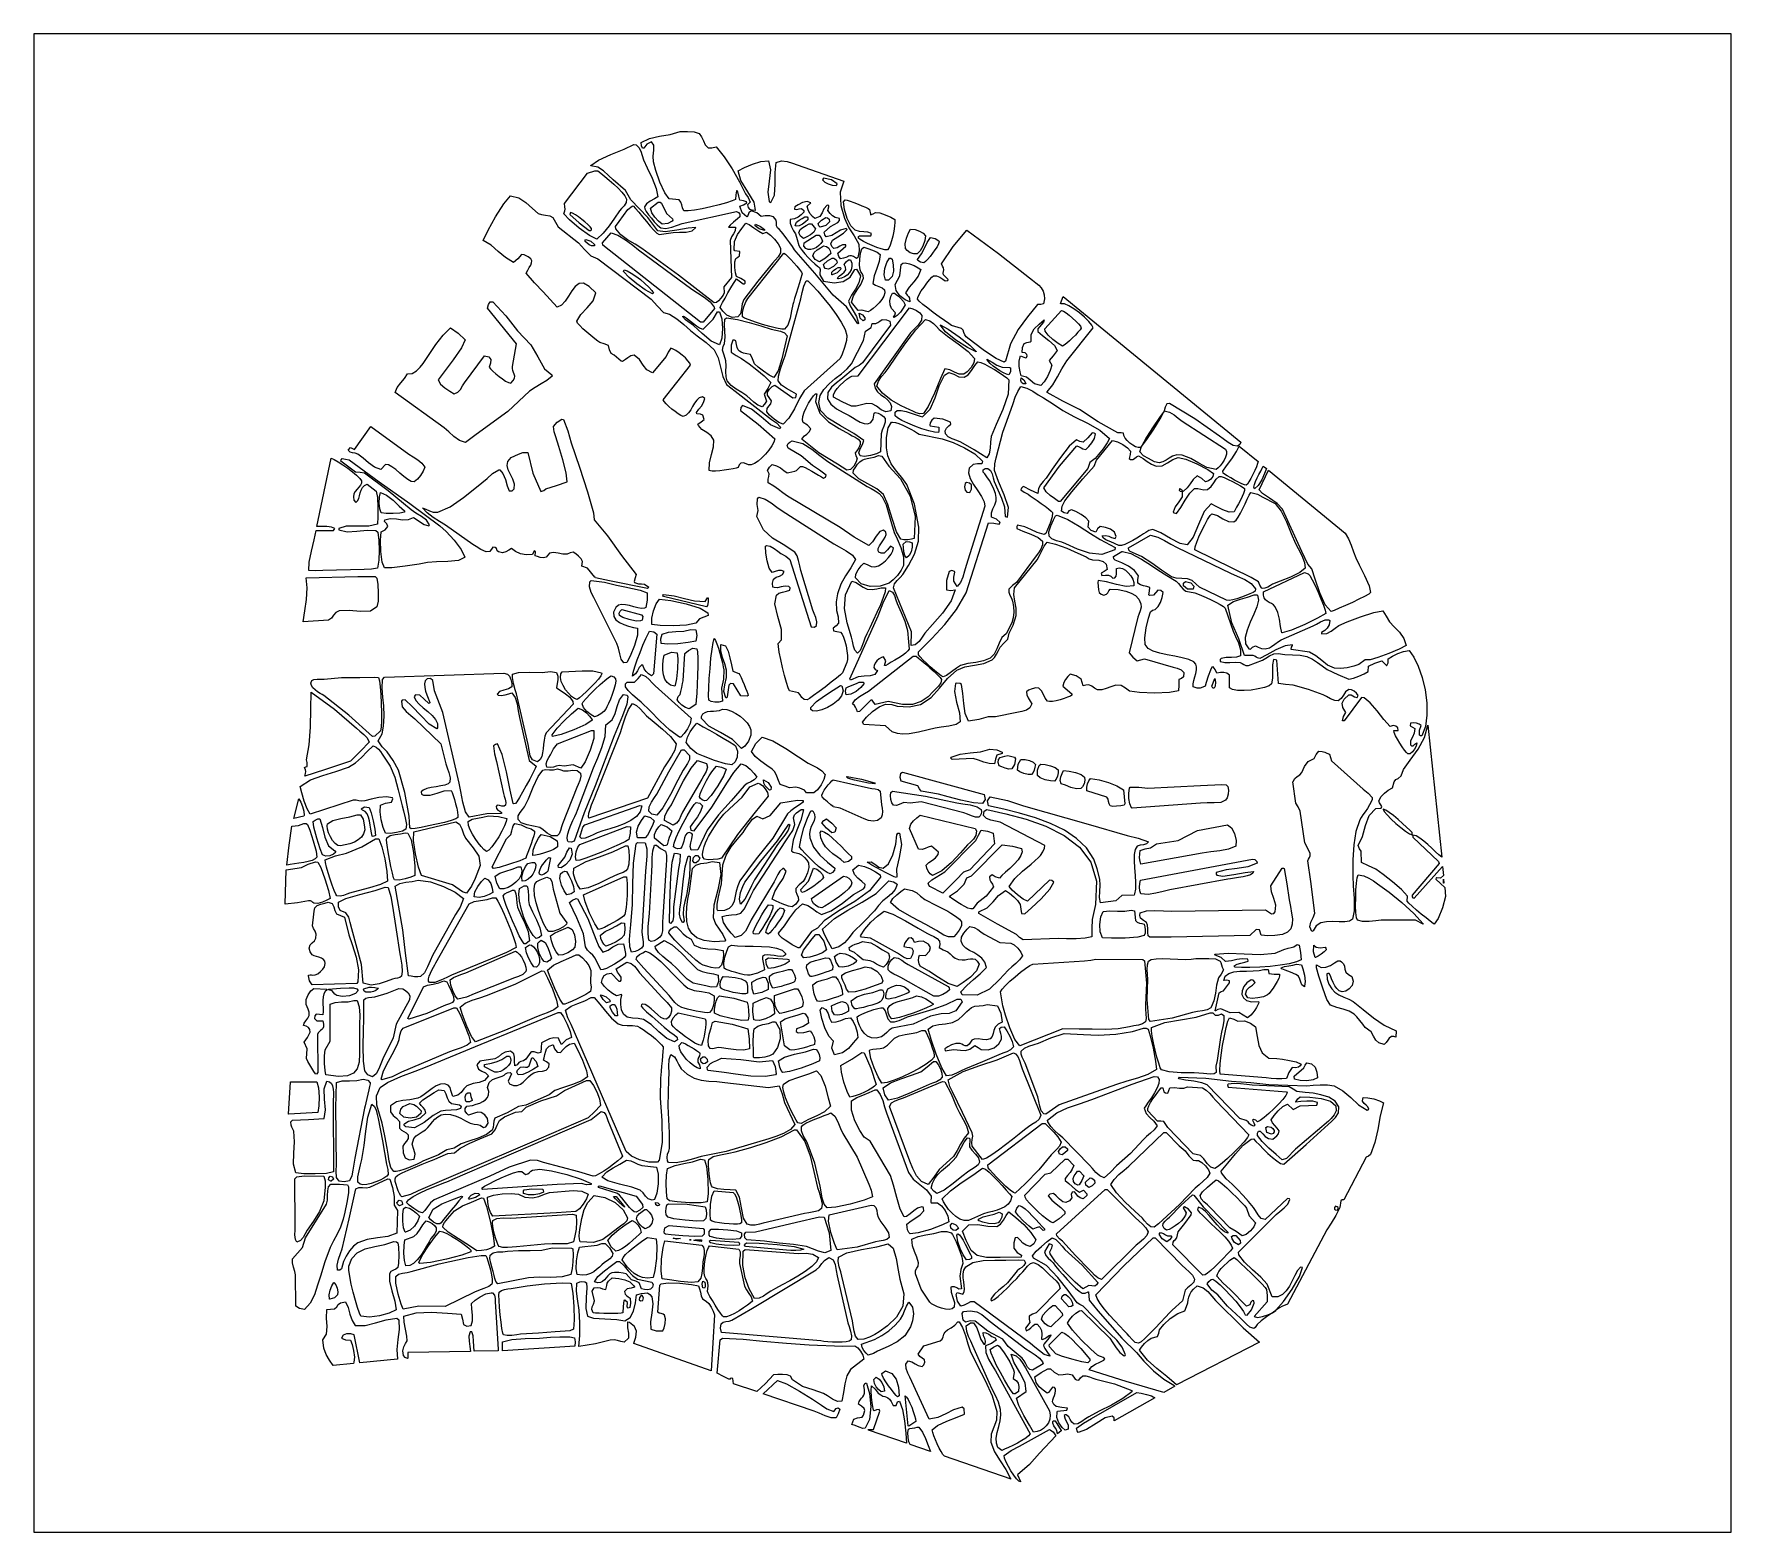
# Model space of a CAD drawing. Extents: x 0 to 12.1, y 0 to 10.7.
import ezdxf

# ---------------------------------------------------------------- set-up
doc = ezdxf.new("R2010")
doc.units = 0
doc.layers.get('0').update_dxf_attribs({"linetype": 'CONTINUOUS'})

msp = doc.modelspace()

# ---------------------------------------------------------------- linework, layer by layer
at = {"color": 0}
for p, q in [((0, 10.6538), (0, 0)), ((12.0677, 10.6538), (0, 10.6538)), ((12.0677, 0), (12.0677, 10.6538)), ((4.31668, 9.88194), (4.37756, 9.91092)), ((4.37756, 9.91092), (4.44851, 9.92578)), ((4.44851, 9.92578), (4.52294, 9.9381)), ((4.52294, 9.9381), (4.59407, 9.95936)), ((4.59407, 9.95936), (4.64757, 9.96007)), ((4.64757, 9.96007), (4.69542, 9.95719)), ((4.69542, 9.95719), (4.72987, 9.94581)), ((4.72987, 9.94581), (4.74789, 9.92301)), ((4.74789, 9.92301), (4.76053, 9.89382)), ((4.01383, 9.75629), (4.10232, 9.79611)), ((4.10232, 9.79611), (4.19596, 9.83479)), ((4.19596, 9.83479), (4.26594, 9.86838)), ((4.26594, 9.86838), (4.28196, 9.86594)), ((4.28196, 9.86594), (4.30171, 9.84679)), ((4.30171, 9.84679), (4.31521, 9.81944)), ((4.31521, 9.81944), (4.32547, 9.78874)), ((4.31928, 9.85872), (4.31668, 9.88194)), ((4.32742, 9.84201), (4.31928, 9.85872)), ((4.32547, 9.78874), (4.33539, 9.75939)), ((4.33783, 9.84201), (4.32742, 9.84201)), ((4.35856, 9.87044), (4.33783, 9.84201)), ((4.39133, 9.88715), (4.35856, 9.87044)), ((4.40685, 9.86333), (4.39133, 9.88715)), ((4.40224, 9.78543), (4.40674, 9.82742)), ((4.40451, 9.74338), (4.40224, 9.78543)), ((4.40674, 9.82742), (4.40685, 9.86333)), ((4.76053, 9.89382), (4.77387, 9.86524)), ((4.77387, 9.86524), (4.79411, 9.84446)), ((4.79411, 9.84446), (4.82047, 9.84418)), ((4.82047, 9.84418), (4.84999, 9.84999)), ((4.84999, 9.84999), (4.90815, 9.78033)), ((4.90815, 9.78033), (4.96446, 9.69336)), ((3.77257, 9.44721), (3.93544, 9.66319)), ((3.93544, 9.66319), (3.98856, 9.67914)), ((3.95936, 9.71907), (4.01383, 9.75629)), ((3.95936, 9.71664), (3.95936, 9.71907)), ((4.00863, 9.70682), (3.95936, 9.71664)), ((3.98856, 9.67914), (4.0101, 9.67914)), ((4.04964, 9.68039), (4.00863, 9.70682)), ((4.0101, 9.67914), (4.03142, 9.66287)), ((4.03142, 9.66287), (4.05914, 9.641)), ((4.08556, 9.64675), (4.04964, 9.68039)), ((4.33539, 9.75939), (4.36111, 9.70187)), ((4.36111, 9.70187), (4.39486, 9.62847)), ((4.42204, 9.68343), (4.40451, 9.74338)), ((4.45167, 9.60032), (4.42204, 9.68343)), ((4.96446, 9.69336), (5.01617, 9.60135)), ((5.00726, 9.67914), (5.0529, 9.704)), ((5.02533, 9.61051), (5.00726, 9.67914)), ((5.0529, 9.704), (5.10938, 9.72831)), ((5.10938, 9.72831), (5.16872, 9.74615)), ((5.16872, 9.74615), (5.22325, 9.75136)), ((5.22325, 9.75136), (5.23697, 9.68722)), ((5.23697, 9.68722), (5.22831, 9.60764)), ((5.27111, 9.66868), (5.27675, 9.74061)), ((5.27175, 9.58453), (5.27111, 9.66868)), ((5.27675, 9.74061), (5.31549, 9.75092)), ((5.31549, 9.75092), (5.35547, 9.74707)), ((5.35547, 9.74707), (5.39339, 9.73535)), ((5.39339, 9.73535), (5.42606, 9.72185)), ((5.42606, 9.72185), (5.75939, 9.60726)), ((4.05914, 9.641), (4.0906, 9.61507)), ((4.11947, 9.61529), (4.08556, 9.64675)), ((4.0906, 9.61507), (4.12321, 9.58664)), ((4.20731, 9.54064), (4.11947, 9.61529)), ((4.12321, 9.58664), (4.15429, 9.55729)), ((4.15429, 9.55729), (4.18132, 9.5286)), ((4.24479, 9.47396), (4.20731, 9.54064)), ((4.39486, 9.62847), (4.42421, 9.55447)), ((4.42421, 9.55447), (4.43679, 9.49511)), ((4.48568, 9.52339), (4.45167, 9.60032)), ((4.99653, 9.53782), (4.99115, 9.50868)), ((4.99929, 9.53782), (4.99653, 9.53782)), ((5.0045, 9.52983), (4.99929, 9.53782)), ((5.01617, 9.60135), (5.06076, 9.51665)), ((5.07553, 9.53207), (5.02533, 9.61051)), ((5.22831, 9.60764), (5.21853, 9.52789)), ((5.26551, 9.50711), (5.27175, 9.58453)), ((5.61529, 9.62847), (5.60732, 9.61529)), ((5.60732, 9.61529), (5.62408, 9.60015)), ((5.67003, 9.61583), (5.61529, 9.62847)), ((5.62408, 9.60015), (5.64811, 9.5874)), ((5.64811, 9.5874), (5.67578, 9.57861)), ((5.71149, 9.58854), (5.67003, 9.61583)), ((5.67578, 9.57861), (5.70344, 9.57536)), ((5.70344, 9.57536), (5.70865, 9.58057)), ((5.70865, 9.58057), (5.71149, 9.58854)), ((5.75939, 9.60726), (5.73307, 9.52815)), ((3.28293, 9.35428), (3.3411, 9.44575)), ((3.3411, 9.44575), (3.38857, 9.5031)), ((3.38857, 9.5031), (3.44743, 9.48817)), ((3.44743, 9.48817), (3.49858, 9.45426)), ((3.49858, 9.45426), (3.54406, 9.41342)), ((3.54406, 9.41342), (3.5861, 9.37776)), ((3.77501, 9.4235), (3.77257, 9.44721)), ((3.77658, 9.40842), (3.77501, 9.4235)), ((4.19694, 9.43142), (4.17888, 9.41211)), ((4.18132, 9.5286), (4.20156, 9.50201)), ((4.21072, 9.454), (4.19694, 9.43142)), ((4.20156, 9.50201), (4.21251, 9.47917)), ((4.21251, 9.47917), (4.21072, 9.454)), ((4.22304, 9.40424), (4.25276, 9.42844)), ((4.36458, 9.34858), (4.24479, 9.47396)), ((4.25276, 9.42844), (4.26074, 9.43126)), ((4.26074, 9.43126), (4.27864, 9.41314)), ((4.27864, 9.41314), (4.30154, 9.38639)), ((4.35482, 9.44467), (4.3406, 9.42324)), ((4.3406, 9.42324), (4.34347, 9.41064)), ((4.38206, 9.46468), (4.35482, 9.44467)), ((4.4126, 9.48193), (4.38206, 9.46468)), ((4.38336, 9.41525), (4.43924, 9.45796)), ((4.39372, 9.38167), (4.38336, 9.41525)), ((4.43679, 9.49511), (4.4126, 9.48193)), ((4.43924, 9.45796), (4.45394, 9.45649)), ((4.45394, 9.45649), (4.46322, 9.44997)), ((4.46322, 9.44997), (4.49794, 9.37776)), ((4.51665, 9.48193), (4.48568, 9.52339)), ((4.58854, 9.47396), (4.51665, 9.48193)), ((4.60047, 9.45817), (4.58854, 9.47396)), ((4.60736, 9.43799), (4.60047, 9.45817)), ((4.61285, 9.41644), (4.60736, 9.43799)), ((4.6205, 9.39654), (4.61285, 9.41644)), ((4.81239, 9.42404), (4.75256, 9.41118)), ((4.87131, 9.43853), (4.81239, 9.42404)), ((4.92383, 9.45307), (4.87131, 9.43853)), ((4.96474, 9.46631), (4.92383, 9.45307)), ((4.98856, 9.47672), (4.96474, 9.46631)), ((4.99115, 9.50868), (4.98856, 9.47672)), ((5.01269, 9.49989), (5.0045, 9.52983)), ((5.02051, 9.47119), (5.01269, 9.49989)), ((5.04525, 9.46733), (5.02051, 9.47119)), ((5.02051, 9.42844), (5.04628, 9.43847)), ((5.0351, 9.38178), (5.02051, 9.42844)), ((5.06597, 9.46039), (5.04525, 9.46733)), ((5.04628, 9.43847), (5.06874, 9.45242)), ((5.06076, 9.51665), (5.0791, 9.48964)), ((5.06874, 9.45242), (5.06597, 9.46039)), ((5.09272, 9.45796), (5.07394, 9.43924)), ((5.07394, 9.43924), (5.07829, 9.42042)), ((5.12224, 9.45779), (5.07553, 9.53207)), ((5.07829, 9.42042), (5.08892, 9.40853)), ((5.0791, 9.48964), (5.09272, 9.45796)), ((5.12989, 9.40175), (5.12224, 9.45779)), ((5.21853, 9.52789), (5.22885, 9.46317)), ((5.22885, 9.46317), (5.23275, 9.45811)), ((5.23275, 9.45811), (5.23926, 9.45518)), ((5.23926, 9.45518), (5.26551, 9.50711)), ((5.41004, 9.42324), (5.40728, 9.41004)), ((5.433, 9.4375), (5.41004, 9.42324)), ((5.46496, 9.45458), (5.433, 9.4375)), ((5.4981, 9.46332), (5.46496, 9.45458)), ((5.49794, 9.42844), (5.52463, 9.45242)), ((5.50439, 9.40267), (5.49794, 9.42844)), ((5.52463, 9.45242), (5.4981, 9.46332)), ((5.63921, 9.43647), (5.61778, 9.41054)), ((5.65278, 9.43403), (5.63921, 9.43647)), ((5.64481, 9.39931), (5.65278, 9.42324)), ((5.65278, 9.42324), (5.65278, 9.43403)), ((5.73307, 9.52815), (5.7385, 9.43457)), ((5.7385, 9.43457), (5.76303, 9.34403)), ((5.75662, 9.46039), (5.76736, 9.47396)), ((5.764, 9.40435), (5.75662, 9.46039)), ((5.76736, 9.47396), (5.7819, 9.47092)), ((5.7819, 9.47092), (5.80399, 9.46419)), ((5.80399, 9.46419), (5.83078, 9.45486)), ((5.83078, 9.45486), (5.85965, 9.4439)), ((5.85965, 9.4439), (5.88775, 9.43235)), ((5.88775, 9.43235), (5.91249, 9.42122)), ((5.91249, 9.42122), (5.93099, 9.41163)), ((3.22889, 9.25792), (3.28293, 9.35428)), ((3.5861, 9.37776), (3.60943, 9.36876)), ((3.60943, 9.36876), (3.63861, 9.36431)), ((3.63861, 9.36431), (3.66749, 9.35926)), ((3.66749, 9.35926), (3.68994, 9.34858)), ((3.68994, 9.34858), (3.72743, 9.28196)), ((3.76736, 9.37532), (3.77485, 9.39475)), ((3.80871, 9.33219), (3.76736, 9.37532)), ((3.77485, 9.39475), (3.77658, 9.40842)), ((3.87728, 9.27274), (3.80871, 9.33219)), ((3.81526, 9.38331), (3.81006, 9.36979)), ((3.81006, 9.36979), (3.87739, 9.3106)), ((3.83062, 9.37853), (3.81526, 9.38331)), ((3.85032, 9.36783), (3.83062, 9.37853)), ((3.8725, 9.35292), (3.85032, 9.36783)), ((3.89567, 9.33535), (3.8725, 9.35292)), ((3.87739, 9.3106), (3.94862, 9.25521)), ((3.91813, 9.31679), (3.89567, 9.33535)), ((3.93821, 9.29883), (3.91813, 9.31679)), ((3.95421, 9.2831), (3.93821, 9.29883)), ((4.12722, 9.34315), (4.08942, 9.28896)), ((4.16461, 9.39654), (4.12722, 9.34315)), ((4.13542, 9.28472), (4.16075, 9.31885)), ((4.16075, 9.31885), (4.19119, 9.36317)), ((4.17888, 9.41211), (4.16461, 9.39654)), ((4.19119, 9.36317), (4.22304, 9.40424)), ((4.30154, 9.38639), (4.32764, 9.35428)), ((4.32764, 9.35428), (4.35519, 9.32015)), ((4.34347, 9.41064), (4.35428, 9.39144)), ((4.35428, 9.39144), (4.37067, 9.36811)), ((4.35519, 9.32015), (4.38243, 9.28728)), ((4.43679, 9.25244), (4.36458, 9.34858)), ((4.37067, 9.36811), (4.3904, 9.34299)), ((4.3904, 9.34299), (4.41124, 9.31862)), ((4.41558, 9.35042), (4.39372, 9.38167)), ((4.41124, 9.31862), (4.43093, 9.29736)), ((4.442, 9.32292), (4.41558, 9.35042)), ((4.43093, 9.29736), (4.44726, 9.28168)), ((4.46599, 9.30067), (4.442, 9.32292)), ((4.50765, 9.30512), (4.46599, 9.30067)), ((4.49794, 9.37776), (4.54064, 9.33783)), ((4.53787, 9.32189), (4.50765, 9.30512)), ((4.53564, 9.28054), (4.57633, 9.29476)), ((4.54199, 9.32889), (4.53787, 9.32189)), ((4.54064, 9.33783), (4.54199, 9.32889)), ((4.57633, 9.29476), (4.61008, 9.30588)), ((4.61008, 9.30588), (4.99653, 9.39133)), ((4.65121, 9.396), (4.6205, 9.39654)), ((4.697, 9.40136), (4.65121, 9.396)), ((4.75256, 9.41118), (4.697, 9.40136)), ((4.95008, 9.29286), (4.93782, 9.27914)), ((4.97553, 9.31521), (4.95008, 9.29286)), ((5.00276, 9.33822), (4.97553, 9.31521)), ((4.99653, 9.39133), (5.01053, 9.3839)), ((5.02051, 9.35379), (5.00276, 9.33822)), ((5.01053, 9.3839), (5.02051, 9.37256)), ((5.02051, 9.37256), (5.02051, 9.35379)), ((5.03336, 9.26981), (5.06321, 9.30865)), ((5.06874, 9.35379), (5.0351, 9.38178)), ((5.06321, 9.30865), (5.08615, 9.29785)), ((5.07394, 9.35661), (5.06874, 9.35379)), ((5.0835, 9.38075), (5.07394, 9.35661)), ((5.10069, 9.39654), (5.0835, 9.38075)), ((5.08615, 9.29785), (5.11919, 9.27587)), ((5.08892, 9.40853), (5.10542, 9.40267)), ((5.13975, 9.38081), (5.10069, 9.39654)), ((5.10542, 9.40267), (5.12744, 9.40175)), ((5.12744, 9.40175), (5.12989, 9.40175)), ((5.12744, 9.28993), (5.1275, 9.29622)), ((5.1275, 9.29622), (5.12989, 9.30067)), ((5.12989, 9.30067), (5.16564, 9.28558)), ((5.17014, 9.35661), (5.13975, 9.38081)), ((5.20068, 9.35969), (5.17014, 9.35661)), ((5.23188, 9.36025), (5.20068, 9.35969)), ((5.25885, 9.35232), (5.23188, 9.36025)), ((5.27675, 9.32986), (5.25885, 9.35232)), ((5.28017, 9.31326), (5.27675, 9.32986)), ((5.27908, 9.30154), (5.28017, 9.31326)), ((5.27946, 9.28999), (5.27908, 9.30154)), ((5.37815, 9.33507), (5.37631, 9.30919)), ((5.37631, 9.30919), (5.3865, 9.28097)), ((5.40875, 9.33957), (5.37815, 9.33507)), ((5.40728, 9.41004), (5.40728, 9.40728)), ((5.40728, 9.40728), (5.42567, 9.40608)), ((5.43451, 9.35156), (5.40875, 9.33957)), ((5.41249, 9.29269), (5.4221, 9.31418)), ((5.42046, 9.28717), (5.41249, 9.29269)), ((5.4221, 9.31418), (5.44043, 9.32975)), ((5.42567, 9.40608), (5.44239, 9.41054)), ((5.456, 9.36794), (5.43451, 9.35156)), ((5.44043, 9.32975), (5.46218, 9.34201)), ((5.46522, 9.30186), (5.442, 9.28911)), ((5.44239, 9.41054), (5.45817, 9.4114)), ((5.47396, 9.38574), (5.456, 9.36794)), ((5.45817, 9.4114), (5.47396, 9.39931)), ((5.46218, 9.34201), (5.48193, 9.35379)), ((5.48676, 9.31868), (5.46522, 9.30186)), ((5.47396, 9.39931), (5.47396, 9.38574)), ((5.48193, 9.35379), (5.49794, 9.35379)), ((5.50347, 9.33262), (5.48676, 9.31868)), ((5.49078, 9.29075), (5.51144, 9.30311)), ((5.49794, 9.35379), (5.50174, 9.34517)), ((5.50174, 9.34517), (5.50347, 9.33262)), ((5.5179, 9.37717), (5.50439, 9.40267)), ((5.51144, 9.30311), (5.52983, 9.30311)), ((5.53538, 9.35536), (5.5179, 9.37717)), ((5.52983, 9.30311), (5.55658, 9.26839)), ((5.55382, 9.3406), (5.53538, 9.35536)), ((5.58794, 9.35661), (5.55382, 9.3406)), ((5.57536, 9.30588), (5.60092, 9.32964)), ((5.58122, 9.2901), (5.57536, 9.30588)), ((5.60499, 9.38194), (5.58794, 9.35661)), ((5.60092, 9.32964), (5.63124, 9.34858)), ((5.61778, 9.41054), (5.60499, 9.38194)), ((5.65799, 9.31668), (5.63053, 9.29183)), ((5.63124, 9.34858), (5.64204, 9.34581)), ((5.64204, 9.34581), (5.65474, 9.3361)), ((5.662, 9.37685), (5.64481, 9.39931)), ((5.65474, 9.3361), (5.65799, 9.31668)), ((5.67751, 9.35981), (5.662, 9.37685)), ((5.66347, 9.28369), (5.71669, 9.31386)), ((5.69732, 9.34788), (5.67751, 9.35981)), ((5.72743, 9.3406), (5.69732, 9.34788)), ((5.71669, 9.31386), (5.72743, 9.3271)), ((5.72743, 9.3271), (5.72743, 9.3406)), ((5.76303, 9.34403), (5.79411, 9.27393)), ((5.78315, 9.34218), (5.764, 9.40435)), ((5.80963, 9.28857), (5.78315, 9.34218)), ((5.93099, 9.41163), (5.94065, 9.40451)), ((5.94065, 9.40451), (5.94862, 9.37256)), ((5.94862, 9.36735), (5.96815, 9.37375)), ((5.94862, 9.37256), (5.94862, 9.36735)), ((5.96815, 9.37375), (5.98335, 9.38331)), ((5.98335, 9.38331), (6.01443, 9.38086)), ((6.01443, 9.38086), (6.05344, 9.36735)), ((6.05344, 9.36735), (6.09201, 9.34978)), ((6.09201, 9.34978), (6.12185, 9.33507)), ((6.12272, 9.3144), (6.12007, 9.28564)), ((6.12185, 9.33507), (6.12272, 9.3144)), ((3.19413, 9.18576), (3.22889, 9.25792)), ((3.25022, 9.15082), (3.19413, 9.18576)), ((3.72743, 9.28196), (3.87121, 9.16738)), ((3.94954, 9.21924), (3.87728, 9.27274)), ((3.91943, 9.18853), (3.92464, 9.19129)), ((3.91943, 9.17779), (3.91943, 9.18853)), ((3.93326, 9.16515), (3.91943, 9.17779)), ((3.92464, 9.19129), (3.96089, 9.17942)), ((3.94862, 9.25521), (3.95936, 9.25521)), ((4.00206, 9.19374), (3.94954, 9.21924)), ((3.96457, 9.27115), (3.95421, 9.2831)), ((3.95936, 9.25521), (3.96457, 9.26042)), ((3.96089, 9.17942), (3.98611, 9.15657)), ((3.96457, 9.26042), (3.96457, 9.27115)), ((4.04856, 9.23779), (4.00206, 9.19374)), ((4.04199, 9.16738), (4.10346, 9.23921)), ((4.08942, 9.28896), (4.04856, 9.23779)), ((4.10346, 9.23921), (4.153, 9.22358)), ((4.13786, 9.26839), (4.13542, 9.28472)), ((4.17219, 9.22515), (4.13786, 9.26839)), ((4.153, 9.22358), (4.20697, 9.19)), ((4.22086, 9.18961), (4.17219, 9.22515)), ((4.20697, 9.19), (4.25781, 9.15099)), ((4.27399, 9.1581), (4.22086, 9.18961)), ((4.38243, 9.28728), (4.40761, 9.25885)), ((4.40761, 9.25885), (4.42899, 9.23813)), ((4.42899, 9.23813), (4.44476, 9.22846)), ((4.48947, 9.24718), (4.43679, 9.25244)), ((4.44476, 9.22846), (4.54585, 9.24203)), ((4.44726, 9.28168), (4.45801, 9.27393)), ((4.45801, 9.27393), (4.49414, 9.27106)), ((4.57101, 9.2576), (4.48947, 9.24718)), ((4.49414, 9.27106), (4.53564, 9.28054)), ((4.54585, 9.24203), (4.59033, 9.24431)), ((4.65267, 9.27154), (4.57101, 9.2576)), ((4.59033, 9.24431), (4.63894, 9.2449)), ((4.63894, 9.2449), (4.68104, 9.25276)), ((4.70589, 9.27675), (4.65267, 9.27154)), ((4.68104, 9.25276), (4.70589, 9.27675)), ((4.93782, 9.27914), (4.98856, 9.27914)), ((4.96039, 9.21149), (4.95139, 9.18576)), ((4.95139, 9.18576), (4.95936, 8.92188)), ((4.97385, 9.23307), (4.96039, 9.21149)), ((4.98535, 9.25439), (4.97385, 9.23307)), ((4.97814, 9.11908), (4.98133, 9.178)), ((4.98133, 9.178), (5.00293, 9.22726)), ((4.98856, 9.27914), (4.98535, 9.25439)), ((5.00293, 9.22726), (5.03336, 9.26981)), ((5.11919, 9.27587), (5.15424, 9.25163)), ((5.15571, 9.26785), (5.12744, 9.28993)), ((5.15424, 9.25163), (5.18332, 9.234)), ((5.19412, 9.25521), (5.15571, 9.26785)), ((5.16564, 9.28558), (5.19412, 9.26318)), ((5.18332, 9.234), (5.21007, 9.24442)), ((5.19412, 9.26318), (5.19412, 9.25521)), ((5.21007, 9.24442), (5.23747, 9.22353)), ((5.23747, 9.22353), (5.26633, 9.19358)), ((5.26633, 9.19358), (5.29167, 9.16043)), ((5.28717, 9.27393), (5.27946, 9.28999)), ((5.29932, 9.2646), (5.28717, 9.27393)), ((5.31549, 9.24681), (5.29932, 9.2646)), ((5.33419, 9.22308), (5.31549, 9.24681)), ((5.35422, 9.1959), (5.33419, 9.22308)), ((5.37418, 9.16781), (5.35422, 9.1959)), ((5.3865, 9.28097), (5.40175, 9.25385)), ((5.40175, 9.25385), (5.41525, 9.23122)), ((5.41525, 9.23122), (5.42779, 9.19239)), ((5.442, 9.28911), (5.42046, 9.28717)), ((5.42779, 9.19239), (5.43924, 9.1486)), ((5.43924, 9.23921), (5.44906, 9.2621)), ((5.45096, 9.21517), (5.43924, 9.23921)), ((5.44906, 9.2621), (5.46815, 9.27815)), ((5.47119, 9.19928), (5.45096, 9.21517)), ((5.46815, 9.27815), (5.49078, 9.29075)), ((5.49604, 9.20985), (5.47119, 9.19928)), ((5.47672, 9.16738), (5.56218, 9.22325)), ((5.52285, 9.22487), (5.49604, 9.20985)), ((5.54519, 9.24442), (5.52285, 9.22487)), ((5.55658, 9.26839), (5.54519, 9.24442)), ((5.56218, 9.22325), (5.58333, 9.22325)), ((5.59131, 9.27914), (5.58122, 9.2901)), ((5.58333, 9.22325), (5.59808, 9.20492)), ((5.63053, 9.29183), (5.59131, 9.27914)), ((5.60732, 9.18056), (5.59597, 9.16401)), ((5.59808, 9.20492), (5.60732, 9.18056)), ((5.61806, 9.24442), (5.66347, 9.28369)), ((5.62343, 9.22424), (5.61806, 9.24442)), ((5.634, 9.21007), (5.62343, 9.22424)), ((5.67264, 9.2194), (5.634, 9.21007)), ((5.66596, 9.16178), (5.67919, 9.18707)), ((5.70421, 9.23867), (5.67264, 9.2194)), ((5.67919, 9.18707), (5.71614, 9.21149)), ((5.736, 9.25896), (5.70421, 9.23867)), ((5.71614, 9.21149), (5.75738, 9.23643)), ((5.77533, 9.27115), (5.736, 9.25896)), ((5.75738, 9.23643), (5.78331, 9.26318)), ((5.78331, 9.26318), (5.77533, 9.27115)), ((5.79411, 9.27393), (5.83311, 9.21907)), ((5.83925, 9.25797), (5.80963, 9.28857)), ((5.83311, 9.21907), (5.866, 9.15935)), ((5.87039, 9.25), (5.83925, 9.25797)), ((5.86317, 9.21251), (5.87121, 9.21804)), ((5.86317, 9.20171), (5.86317, 9.21251)), ((5.87592, 9.19129), (5.86317, 9.20171)), ((5.90142, 9.2475), (5.87039, 9.25)), ((5.87121, 9.21804), (5.95139, 9.21804)), ((5.89844, 9.17794), (5.87592, 9.19129)), ((5.92768, 9.16308), (5.89844, 9.17794)), ((5.93072, 9.24431), (5.90142, 9.2475)), ((5.9566, 9.234), (5.93072, 9.24431)), ((5.95139, 9.21804), (5.9566, 9.234)), ((6.09776, 9.18224), (6.08789, 9.1525)), ((6.10693, 9.21642), (6.09776, 9.18224)), ((6.11458, 9.25196), (6.10693, 9.21642)), ((6.12007, 9.28564), (6.11458, 9.25196)), ((6.19417, 9.16146), (6.20361, 9.20242)), ((6.20361, 9.20242), (6.21886, 9.24044)), ((6.21886, 9.24044), (6.23406, 9.26594)), ((6.23406, 9.26594), (6.26574, 9.26204)), ((6.26574, 9.26204), (6.29671, 9.2519)), ((6.29671, 9.2519), (6.32297, 9.23687)), ((6.3341, 9.18371), (6.31988, 9.14481)), ((6.32297, 9.23687), (6.3406, 9.21804)), ((6.3406, 9.21804), (6.3341, 9.18371)), ((6.35053, 9.17111), (6.37532, 9.20731)), ((6.37532, 9.20731), (6.4081, 9.19857)), ((6.4081, 9.19857), (6.43403, 9.18332)), ((6.43679, 9.17535), (6.43192, 9.16032)), ((6.43403, 9.18332), (6.43679, 9.17535)), ((6.53689, 9.14307), (6.634, 9.25797)), ((6.634, 9.25797), (6.85975, 9.09174)), ((3.30122, 9.10704), (3.25022, 9.15082)), ((3.35265, 9.06336), (3.30122, 9.10704)), ((3.41004, 9.02849), (3.35265, 9.06336)), ((3.44097, 9.0536), (3.41004, 9.02849)), ((3.46599, 9.08469), (3.44097, 9.0536)), ((3.48469, 9.08192), (3.46599, 9.08469)), ((3.51471, 9.06831), (3.48469, 9.08192)), ((3.53222, 9.05458), (3.51471, 9.06831)), ((3.53956, 9.04047), (3.53222, 9.05458)), ((3.87121, 9.16738), (3.91521, 9.12115)), ((3.91521, 9.12115), (3.95936, 9.07671)), ((3.94706, 9.15343), (3.93326, 9.16515)), ((3.96371, 9.14589), (3.94706, 9.15343)), ((3.95936, 9.07671), (4.0101, 9.05518)), ((3.98611, 9.14583), (3.96371, 9.14589)), ((3.98611, 9.15657), (3.98611, 9.14583)), ((4.0101, 9.05518), (4.38857, 8.76736)), ((4.04482, 9.15136), (4.04199, 9.16738)), ((4.74061, 8.60449), (4.04482, 9.15136)), ((4.25781, 9.15099), (4.2979, 9.11908)), ((4.32189, 9.12706), (4.27399, 9.1581)), ((4.2979, 9.11908), (4.67914, 8.83925)), ((4.5835, 8.93853), (4.32189, 9.12706)), ((4.98335, 9.11111), (4.97814, 9.11908)), ((5.02051, 9.1059), (4.98335, 9.11111)), ((4.98443, 9.03342), (4.99132, 9.058)), ((4.99132, 9.058), (5.00461, 9.06711)), ((5.00461, 9.06711), (5.01807, 9.07671)), ((5.01807, 9.07671), (5.02051, 9.1059)), ((5.07671, 8.77257), (5.33263, 9.09511)), ((5.29297, 9.06933), (5.27089, 9.04394)), ((5.29167, 9.16043), (5.30871, 9.12983)), ((5.30892, 9.09831), (5.29297, 9.06933)), ((5.30871, 9.12983), (5.30892, 9.09831)), ((5.33263, 9.09511), (5.34386, 9.08692)), ((5.34386, 9.08692), (5.36083, 9.07101)), ((5.36083, 9.07101), (5.3814, 9.04992)), ((5.39274, 9.14133), (5.37418, 9.16781)), ((5.40864, 9.11892), (5.39274, 9.14133)), ((5.42046, 9.10314), (5.40864, 9.11892)), ((5.55354, 8.95231), (5.42046, 9.10314)), ((5.43924, 9.1486), (5.4476, 9.13362)), ((5.4476, 9.13362), (5.46267, 9.11296)), ((5.46267, 9.11296), (5.48258, 9.08886)), ((5.47396, 9.14339), (5.47672, 9.16738)), ((5.48844, 9.12782), (5.47396, 9.14339)), ((5.48258, 9.08886), (5.50532, 9.06358)), ((5.50569, 9.12044), (5.48844, 9.12782)), ((5.50532, 9.06358), (5.52903, 9.03922)), ((5.52468, 9.11996), (5.50569, 9.12044)), ((5.54428, 9.12528), (5.52468, 9.11996)), ((5.53787, 9.07671), (5.54867, 9.10032)), ((5.55524, 9.04883), (5.53787, 9.07671)), ((5.56342, 9.13514), (5.54428, 9.12528)), ((5.54867, 9.10032), (5.56967, 9.11768)), ((5.581, 9.14849), (5.56342, 9.13514)), ((5.56967, 9.11768), (5.59407, 9.13183)), ((5.59597, 9.16401), (5.581, 9.14849)), ((5.62972, 9.05974), (5.5861, 9.03401)), ((5.59407, 9.13183), (5.61529, 9.14583)), ((5.61529, 9.14583), (5.63601, 9.14133)), ((5.66596, 9.09272), (5.62972, 9.05974)), ((5.63601, 9.14133), (5.65136, 9.12944)), ((5.64372, 9.0401), (5.67676, 9.06039)), ((5.65136, 9.12944), (5.66129, 9.11247)), ((5.66129, 9.11247), (5.66596, 9.09272)), ((5.67464, 9.14231), (5.66596, 9.16178)), ((5.68718, 9.12706), (5.67464, 9.14231)), ((5.67676, 9.06039), (5.68821, 9.05931)), ((5.71213, 9.13325), (5.68718, 9.12706)), ((5.68821, 9.05931), (5.69547, 9.05518)), ((5.69547, 9.05518), (5.70719, 9.04443)), ((5.73079, 9.14432), (5.71213, 9.13325)), ((5.71669, 9.09511), (5.77257, 9.14339)), ((5.72265, 9.07135), (5.71669, 9.09511)), ((5.7354, 9.05518), (5.72265, 9.07135)), ((5.74897, 9.15343), (5.73079, 9.14432)), ((5.75765, 9.05817), (5.7354, 9.05518)), ((5.77257, 9.15381), (5.74897, 9.15343)), ((5.77322, 9.0631), (5.75765, 9.05817)), ((5.77257, 9.14339), (5.77257, 9.15381)), ((5.78435, 9.06874), (5.77322, 9.0631)), ((5.79318, 9.07363), (5.78435, 9.06874)), ((5.80192, 9.07639), (5.79318, 9.07363)), ((5.81282, 9.07563), (5.80192, 9.07639)), ((5.82813, 9.06999), (5.81282, 9.07563)), ((5.84999, 9.058), (5.82813, 9.06999)), ((5.85796, 9.06321), (5.84999, 9.058)), ((5.86681, 9.11051), (5.85796, 9.06321)), ((5.866, 9.15935), (5.86681, 9.11051)), ((5.8699, 9.00846), (5.87181, 9.05137)), ((5.87181, 9.05137), (5.8781, 9.09364)), ((5.8781, 9.09364), (5.88715, 9.12463)), ((5.88715, 9.12463), (5.90072, 9.13786)), ((5.90072, 9.13786), (5.92996, 9.12901)), ((5.96056, 9.14822), (5.92768, 9.16308)), ((5.92996, 9.12901), (5.96376, 9.11681)), ((5.99414, 9.13493), (5.96056, 9.14822)), ((5.96376, 9.11681), (5.99533, 9.10189)), ((6.02539, 9.12463), (5.99414, 9.13493)), ((5.99533, 9.10189), (6.01807, 9.08469)), ((6.01807, 9.08469), (6.01019, 9.03494)), ((6.05122, 9.11888), (6.02539, 9.12463)), ((6.06874, 9.11908), (6.05122, 9.11888)), ((6.0644, 9.0286), (6.08475, 9.06039)), ((6.07796, 9.13043), (6.06874, 9.11908)), ((6.08789, 9.1525), (6.07796, 9.13043)), ((6.08475, 9.06039), (6.09272, 9.06039)), ((6.09272, 9.06039), (6.10346, 9.0524)), ((6.10346, 9.0524), (6.11074, 9.0109)), ((6.1965, 9.12706), (6.19417, 9.16146)), ((6.20942, 9.11263), (6.1965, 9.12706)), ((6.23161, 9.09825), (6.20942, 9.11263)), ((6.25689, 9.08897), (6.23161, 9.09825)), ((6.27919, 9.0899), (6.25689, 9.08897)), ((6.30067, 9.11046), (6.27919, 9.0899)), ((6.28196, 9.04997), (6.31201, 9.08936)), ((6.31988, 9.14481), (6.30067, 9.11046)), ((6.31201, 9.08936), (6.33214, 9.13075)), ((6.33214, 9.13075), (6.35053, 9.17111)), ((6.37207, 9.07075), (6.35465, 9.05051)), ((6.39008, 9.09369), (6.37207, 9.07075)), ((6.40701, 9.11757), (6.39008, 9.09369)), ((6.4215, 9.1404), (6.40701, 9.11757)), ((6.43192, 9.16032), (6.4215, 9.1404)), ((6.45281, 9.01807), (6.53689, 9.14307)), ((6.85975, 9.09174), (7.07915, 8.91911)), ((3.50071, 8.95139), (3.51112, 8.97276)), ((3.55935, 8.88444), (3.50071, 8.95139)), ((3.51112, 8.97276), (3.52246, 8.99203)), ((3.52246, 8.99203), (3.53244, 9.0095)), ((3.53244, 9.0095), (3.5389, 9.02556)), ((3.5389, 9.02556), (3.53956, 9.04047)), ((4.19129, 8.96457), (4.1965, 8.97532)), ((4.23204, 8.92242), (4.19129, 8.96457)), ((4.1965, 8.97532), (4.21881, 8.96886)), ((4.21881, 8.96886), (4.24729, 8.95367)), ((4.24729, 8.95367), (4.2794, 8.93212)), ((4.2794, 8.93212), (4.31256, 8.90657)), ((4.83681, 8.74061), (4.5835, 8.93853)), ((4.98449, 8.99392), (4.98443, 9.03342)), ((4.98921, 8.95443), (4.98449, 8.99392)), ((4.99653, 8.92985), (4.98921, 8.95443)), ((5.25276, 9.02328), (5.14811, 8.89453)), ((5.27089, 9.04394), (5.25276, 9.02328)), ((5.3814, 9.04992), (5.40343, 9.02587)), ((5.40343, 9.02587), (5.42481, 9.00136)), ((5.42481, 9.00136), (5.44331, 8.97874)), ((5.44331, 8.97874), (5.45682, 8.96039)), ((5.46056, 8.94006), (5.4535, 8.91726)), ((5.45682, 8.96039), (5.46322, 8.94863)), ((5.46322, 8.94863), (5.46056, 8.94006)), ((5.52903, 9.03922), (5.55165, 9.01801)), ((5.55165, 9.01801), (5.57129, 9.00211)), ((5.68197, 8.7965), (5.55354, 8.95231)), ((5.5861, 9.03401), (5.55524, 9.04883)), ((5.57129, 9.00211), (5.5861, 8.99376)), ((5.5861, 8.99376), (5.59174, 8.97965)), ((5.59011, 8.96946), (5.58708, 8.95811)), ((5.58708, 8.95811), (5.58854, 8.9406)), ((5.58854, 8.9406), (5.61529, 8.89512)), ((5.59174, 8.97965), (5.59011, 8.96946)), ((5.61529, 9.01525), (5.64372, 9.0401)), ((5.61838, 8.99767), (5.61529, 9.01525)), ((5.62603, 8.98574), (5.61838, 8.99767)), ((5.65001, 8.98053), (5.62603, 8.98574)), ((5.68431, 8.99963), (5.65001, 8.98053)), ((5.67339, 8.95871), (5.68539, 8.97239)), ((5.67393, 8.9406), (5.67339, 8.95871)), ((5.67676, 8.9406), (5.67393, 8.9406)), ((5.71056, 8.95458), (5.67676, 8.9406)), ((5.71149, 9.02604), (5.68431, 8.99963)), ((5.68539, 8.97239), (5.70296, 8.9835)), ((5.70296, 8.9835), (5.71946, 8.99376)), ((5.70719, 9.04443), (5.71149, 9.02604)), ((5.7354, 8.97775), (5.71056, 8.95458)), ((5.71386, 8.91911), (5.72749, 8.93446)), ((5.71946, 8.99376), (5.73264, 8.99376)), ((5.72749, 8.93446), (5.74397, 8.9465)), ((5.73264, 8.99376), (5.73785, 8.98856)), ((5.73785, 8.98856), (5.7354, 8.97775)), ((5.74397, 8.9465), (5.7601, 8.95893)), ((5.7601, 8.95893), (5.77257, 8.97532)), ((5.76215, 9.01525), (5.7749, 9.03336)), ((5.77126, 8.99588), (5.76215, 9.01525)), ((5.78244, 8.93929), (5.76351, 8.92546)), ((5.77257, 8.97532), (5.77126, 8.99588)), ((5.7749, 9.03336), (5.79135, 9.04719)), ((5.79839, 8.95671), (5.78244, 8.93929)), ((5.79135, 9.04719), (5.80729, 9.04719)), ((5.81011, 8.97689), (5.79839, 8.95671)), ((5.80404, 8.92464), (5.83681, 8.97775)), ((5.80729, 9.04719), (5.81581, 9.02289)), ((5.81635, 8.99918), (5.81011, 8.97689)), ((5.81581, 9.02289), (5.81635, 8.99918)), ((5.83681, 8.97775), (5.84999, 8.98053)), ((5.84999, 8.98053), (5.87674, 8.93261)), ((5.87674, 8.93261), (5.86544, 8.88303)), ((5.87397, 8.97532), (5.8699, 9.00846)), ((5.88075, 8.96218), (5.87397, 8.97532)), ((5.88981, 8.94922), (5.88075, 8.96218)), ((5.89692, 8.93463), (5.88981, 8.94922)), ((5.89789, 8.91667), (5.89692, 8.93463)), ((5.97499, 8.93317), (5.96457, 8.87918)), ((5.993, 8.98475), (5.97499, 8.93317)), ((6.01019, 9.03494), (5.993, 8.98475)), ((6.04525, 8.94179), (6.04975, 8.98633)), ((6.05524, 8.9031), (6.04525, 8.94179)), ((6.04975, 8.98633), (6.0644, 9.0286)), ((6.11143, 8.96696), (6.10146, 8.92844)), ((6.11074, 9.0109), (6.11143, 8.96696)), ((6.14003, 8.90338), (6.15657, 8.93261)), ((6.15657, 8.93261), (6.16737, 9.01525)), ((6.16737, 9.01525), (6.17844, 9.02376)), ((6.17844, 9.02376), (6.19515, 9.02567)), ((6.19515, 9.02567), (6.2264, 9.01942)), ((6.2264, 9.01942), (6.25956, 9.00624)), ((6.28765, 8.93229), (6.25672, 8.89204)), ((6.25956, 9.00624), (6.28814, 8.99083)), ((6.28472, 9.04199), (6.28196, 9.04997)), ((6.3035, 9.0319), (6.28472, 9.04199)), ((6.30588, 8.97775), (6.28765, 8.93229)), ((6.28814, 8.99083), (6.30588, 8.97775)), ((6.32742, 9.02604), (6.3035, 9.0319)), ((6.33925, 9.035), (6.32742, 9.02604)), ((6.35465, 9.05051), (6.33925, 9.035)), ((6.38553, 8.92361), (6.39654, 8.93261)), ((6.39654, 8.93261), (6.41786, 8.93278)), ((6.41786, 8.93278), (6.44103, 8.92318)), ((6.46072, 9.00293), (6.45281, 9.01807)), ((6.46875, 8.99132), (6.46072, 9.00293)), ((6.46496, 8.95313), (6.46739, 8.96451)), ((6.46875, 8.9406), (6.46496, 8.95313)), ((6.46739, 8.96451), (6.47049, 8.97667)), ((6.47049, 8.97667), (6.46875, 8.99132)), ((6.50071, 8.90869), (6.46875, 8.9406)), ((3.6205, 8.82047), (3.55935, 8.88444)), ((3.71946, 8.7111), (3.6205, 8.82047)), ((3.8246, 8.82656), (3.80181, 8.7895)), ((3.84858, 8.8584), (3.8246, 8.82656)), ((3.87586, 8.87853), (3.84858, 8.8584)), ((3.90847, 8.88053), (3.87586, 8.87853)), ((3.94862, 8.85796), (3.90847, 8.88053)), ((3.99653, 8.8125), (3.94862, 8.85796)), ((3.97656, 8.75558), (3.99653, 8.8125)), ((4.28771, 8.87674), (4.23204, 8.92242)), ((4.34717, 8.83501), (4.28771, 8.87674)), ((4.31256, 8.90657), (4.34418, 8.87924)), ((4.34418, 8.87924), (4.37175, 8.85254)), ((4.39931, 8.80453), (4.34717, 8.83501)), ((4.37175, 8.85254), (4.39274, 8.82872)), ((4.39274, 8.82872), (4.40451, 8.81006)), ((4.40451, 8.81006), (4.39931, 8.80453)), ((4.67914, 8.83925), (4.71951, 8.81196)), ((4.71951, 8.81196), (4.76546, 8.78174)), ((4.90869, 8.8125), (4.90007, 8.79514)), ((4.95936, 8.92188), (4.90593, 8.85519)), ((4.90593, 8.85519), (4.90869, 8.8125)), ((4.9145, 8.77567), (4.93506, 8.81164)), ((4.93506, 8.81164), (4.95594, 8.84739)), ((4.95594, 8.84739), (4.97478, 8.87875)), ((4.97478, 8.87875), (4.9891, 8.90136)), ((4.9891, 8.90136), (4.99653, 8.91108)), ((5.02653, 8.91428), (4.99653, 8.92985)), ((4.99653, 8.91108), (5.04199, 8.87674)), ((5.058, 8.89512), (5.02653, 8.91428)), ((5.04199, 8.87674), (5.05279, 8.87674)), ((5.14811, 8.89453), (5.04719, 8.7646)), ((5.05279, 8.87674), (5.058, 8.88194)), ((5.058, 8.88194), (5.058, 8.89512)), ((5.43186, 8.84668), (5.41997, 8.80778)), ((5.44353, 8.8846), (5.43186, 8.84668)), ((5.4535, 8.91726), (5.44353, 8.8846)), ((5.4529, 8.77094), (5.46235, 8.81575)), ((5.46235, 8.81575), (5.47364, 8.85894)), ((5.47364, 8.85894), (5.4899, 8.89789)), ((5.4899, 8.89789), (5.50347, 8.89789)), ((5.50347, 8.89789), (5.53444, 8.86638)), ((5.53444, 8.86638), (5.57374, 8.82363)), ((5.57374, 8.82363), (5.61757, 8.77274)), ((5.61529, 8.89512), (5.69097, 8.88471)), ((5.69097, 8.88471), (5.75467, 8.89404)), ((5.71946, 8.91108), (5.71386, 8.91911)), ((5.7219, 8.91108), (5.71946, 8.91108)), ((5.74289, 8.91581), (5.7219, 8.91108)), ((5.76351, 8.92546), (5.74289, 8.91581)), ((5.75467, 8.89404), (5.80404, 8.92464)), ((5.84185, 8.83849), (5.81429, 8.79633)), ((5.82731, 8.79253), (5.85374, 8.83311)), ((5.86544, 8.88303), (5.84185, 8.83849)), ((5.85374, 8.83311), (5.88086, 8.87278)), ((5.88086, 8.87278), (5.89789, 8.91667)), ((5.96457, 8.87918), (5.98383, 8.86757)), ((5.98383, 8.86757), (6.00825, 8.85856)), ((6.00825, 8.85856), (6.03147, 8.84858)), ((6.03147, 8.84858), (6.04719, 8.83404)), ((6.04997, 8.8119), (6.04313, 8.78842)), ((6.04719, 8.83404), (6.04997, 8.8119)), ((6.07671, 8.9031), (6.05524, 8.9031)), ((6.10146, 8.92844), (6.07671, 8.9031)), ((6.09418, 8.78564), (6.1059, 8.81006)), ((6.1059, 8.81006), (6.11947, 8.81006)), ((6.11947, 8.81006), (6.1396, 8.79318)), ((6.12468, 8.87115), (6.14003, 8.90338)), ((6.13097, 8.82986), (6.12468, 8.87115)), ((6.15788, 8.79118), (6.13097, 8.82986)), ((6.22299, 8.85331), (6.1965, 8.8125)), ((6.1965, 8.8125), (6.20861, 8.79639)), ((6.25672, 8.89204), (6.22299, 8.85331)), ((6.29417, 8.80057), (6.30989, 8.82622)), ((6.30989, 8.82622), (6.3291, 8.85411)), ((6.3291, 8.85411), (6.34961, 8.88157)), ((6.34961, 8.88157), (6.36914, 8.90565)), ((6.36914, 8.90565), (6.38553, 8.92361)), ((6.44103, 8.92318), (6.46257, 8.90961)), ((6.46257, 8.90961), (6.47917, 8.89789)), ((6.47917, 8.89789), (6.49794, 8.90067)), ((6.49794, 8.90067), (6.50071, 8.90869)), ((7.07915, 8.91911), (7.10161, 8.90192)), ((7.10161, 8.90192), (7.12381, 8.88476)), ((7.12381, 8.88476), (7.14442, 8.86681)), ((7.14442, 8.86681), (7.16217, 8.84717)), ((7.16217, 8.84717), (7.17572, 8.82503)), ((7.17572, 8.82503), (7.18375, 8.79958)), ((3.22601, 8.70313), (3.23172, 8.72988)), ((3.43126, 8.44997), (3.22601, 8.70313)), ((3.23172, 8.72988), (3.24479, 8.74858)), ((3.24479, 8.74858), (3.26318, 8.74858)), ((3.26318, 8.74858), (3.35465, 8.64963)), ((3.75131, 8.72537), (3.71946, 8.7111)), ((3.77806, 8.75364), (3.75131, 8.72537)), ((3.80181, 8.7895), (3.77806, 8.75364)), ((3.8884, 8.65826), (3.93381, 8.70546)), ((3.93381, 8.70546), (3.97656, 8.75558)), ((4.38857, 8.76736), (4.43371, 8.71858)), ((4.43371, 8.71858), (4.47672, 8.67393)), ((4.83925, 8.70068), (4.75939, 8.60449)), ((4.76546, 8.78174), (4.80767, 8.74826)), ((4.80767, 8.74826), (4.83681, 8.7111)), ((4.85275, 8.74338), (4.83681, 8.74061)), ((4.83681, 8.7111), (4.83925, 8.70068)), ((4.86778, 8.75538), (4.85275, 8.74338)), ((4.88499, 8.77436), (4.86778, 8.75538)), ((4.87918, 8.70865), (4.88411, 8.71994)), ((4.8974, 8.68126), (4.87918, 8.70865)), ((4.88411, 8.71994), (4.89669, 8.74365)), ((4.90007, 8.79514), (4.88499, 8.77436)), ((4.89669, 8.74365), (4.9145, 8.77567)), ((5.03103, 8.69803), (5.02306, 8.6645)), ((5.0364, 8.73421), (5.03103, 8.69803)), ((5.04719, 8.7646), (5.0364, 8.73421)), ((5.03771, 8.67389), (5.04731, 8.71229)), ((5.04731, 8.71229), (5.06222, 8.74821)), ((5.06222, 8.74821), (5.07671, 8.77257)), ((5.39654, 8.72988), (5.38732, 8.68494)), ((5.3904, 8.54775), (5.442, 8.72706)), ((5.40093, 8.74496), (5.39654, 8.72988)), ((5.40918, 8.7724), (5.40093, 8.74496)), ((5.41997, 8.80778), (5.40918, 8.7724)), ((5.442, 8.72706), (5.4529, 8.77094)), ((5.61757, 8.77274), (5.66249, 8.71701)), ((5.66249, 8.71701), (5.70481, 8.65956)), ((5.7781, 8.71386), (5.68197, 8.7965)), ((5.85796, 8.59131), (5.7781, 8.71386)), ((5.81429, 8.79633), (5.79135, 8.75379)), ((5.79135, 8.75379), (5.80317, 8.72086)), ((5.80317, 8.72086), (5.82568, 8.68544)), ((5.8125, 8.74582), (5.82731, 8.79253)), ((5.86079, 8.68713), (5.8125, 8.74582)), ((5.86079, 8.22325), (6.22601, 8.70589)), ((5.88211, 8.68989), (5.86079, 8.68713)), ((5.89708, 8.68722), (5.88211, 8.68989)), ((5.9669, 8.70182), (5.94743, 8.68696)), ((5.98856, 8.72043), (5.9669, 8.70182)), ((6.01004, 8.74169), (5.98856, 8.72043)), ((6.02903, 8.76471), (6.01004, 8.74169)), ((6.04313, 8.78842), (6.02903, 8.76471)), ((6.08703, 8.75662), (6.09418, 8.78564)), ((6.08729, 8.727), (6.08703, 8.75662)), ((6.09793, 8.70068), (6.08729, 8.727)), ((6.12744, 8.67117), (6.09793, 8.70068)), ((6.1396, 8.79318), (6.16287, 8.77365)), ((6.19417, 8.76187), (6.15788, 8.79118)), ((6.17964, 8.70281), (6.16069, 8.67617)), ((6.16287, 8.77365), (6.18306, 8.75157)), ((6.19412, 8.72706), (6.17964, 8.70281)), ((6.18306, 8.75157), (6.19412, 8.72706)), ((6.22885, 8.74858), (6.19417, 8.76187)), ((6.20861, 8.79639), (6.21935, 8.78728)), ((6.21935, 8.78728), (6.22667, 8.77485)), ((6.22601, 8.70589), (6.2506, 8.69917)), ((6.22667, 8.77485), (6.22885, 8.74858)), ((6.2506, 8.69917), (6.27669, 8.68625)), ((6.28196, 8.76736), (6.28407, 8.78)), ((6.29482, 8.75276), (6.28196, 8.76736)), ((6.28407, 8.78), (6.29417, 8.80057)), ((6.32064, 8.73025), (6.29482, 8.75276)), ((6.35542, 8.70253), (6.32064, 8.73025)), ((6.39518, 8.67225), (6.35542, 8.70253)), ((7.13542, 8.72988), (7.06597, 8.6416)), ((7.15956, 8.72879), (7.13542, 8.72988)), ((7.17811, 8.73508), (7.15956, 8.72879)), ((7.185, 8.76986), (7.17811, 8.73508)), ((7.18375, 8.79958), (7.185, 8.76986)), ((7.29964, 8.73785), (7.31842, 8.78575)), ((7.30524, 8.73508), (7.29964, 8.73785)), ((7.32753, 8.7341), (7.30524, 8.73508)), ((7.31842, 8.78575), (8.58231, 7.75136)), ((7.35883, 8.72081), (7.32753, 8.7341)), ((7.3954, 8.69851), (7.35883, 8.72081)), ((7.43371, 8.67042), (7.3954, 8.69851)), ((3.35465, 8.64963), (3.43924, 8.5434)), ((3.86079, 8.61008), (3.8884, 8.65826)), ((3.86535, 8.59799), (3.86079, 8.61008)), ((3.88081, 8.57954), (3.86535, 8.59799)), ((3.90397, 8.55686), (3.88081, 8.57954)), ((4.47672, 8.67393), (4.51942, 8.66043)), ((4.51942, 8.66043), (4.57172, 8.62756)), ((4.57172, 8.62756), (4.62153, 8.58767)), ((4.61253, 8.64442), (4.61806, 8.64719)), ((4.634, 8.6205), (4.61253, 8.64442)), ((4.61806, 8.64719), (4.6301, 8.63937)), ((4.62153, 8.58767), (4.6696, 8.54557)), ((4.6301, 8.63937), (4.64735, 8.62668)), ((4.68967, 8.58062), (4.634, 8.6205)), ((4.64735, 8.62668), (4.66797, 8.611)), ((4.66797, 8.611), (4.69021, 8.59424)), ((4.75228, 8.52263), (4.68967, 8.58062)), ((4.69021, 8.59424), (4.71229, 8.57824)), ((4.71229, 8.57824), (4.73232, 8.56489)), ((4.75939, 8.60449), (4.74061, 8.60449)), ((4.75939, 8.55382), (4.78851, 8.58578)), ((4.78851, 8.58578), (4.83024, 8.62608)), ((4.83024, 8.62608), (4.86079, 8.67671)), ((4.86079, 8.67671), (4.87397, 8.67671)), ((4.87397, 8.67671), (4.89031, 8.62793)), ((4.89031, 8.62793), (4.89626, 8.55886)), ((4.92686, 8.65446), (4.8974, 8.68126)), ((4.91064, 8.58626), (4.9139, 8.62603)), ((4.91351, 8.54232), (4.91064, 8.58626)), ((4.9139, 8.62603), (4.92464, 8.634)), ((4.92464, 8.634), (5.00304, 8.62381)), ((4.96382, 8.63813), (4.92686, 8.65446)), ((5.0045, 8.64199), (4.96382, 8.63813)), ((5.00304, 8.62381), (5.08632, 8.60281)), ((5.02306, 8.6645), (5.0045, 8.64199)), ((5.03922, 8.64199), (5.03771, 8.67389)), ((5.05339, 8.63286), (5.03922, 8.64199)), ((5.08561, 8.61951), (5.05339, 8.63286)), ((5.1301, 8.60379), (5.08561, 8.61951)), ((5.08632, 8.60281), (5.16808, 8.57736)), ((5.18126, 8.58757), (5.1301, 8.60379)), ((5.16808, 8.57736), (5.24203, 8.55382)), ((5.23329, 8.57264), (5.18126, 8.58757)), ((5.28049, 8.56082), (5.23329, 8.57264)), ((5.36187, 8.58388), (5.33783, 8.55382)), ((5.37706, 8.63194), (5.36187, 8.58388)), ((5.38732, 8.68494), (5.37706, 8.63194)), ((5.70481, 8.65956), (5.741, 8.60357)), ((5.741, 8.60357), (5.76742, 8.55219)), ((5.82568, 8.68544), (5.84896, 8.64492)), ((5.84896, 8.64492), (5.86317, 8.59651)), ((5.86317, 8.59375), (5.85796, 8.59131)), ((5.86317, 8.59651), (5.86317, 8.59375)), ((5.86876, 8.6684), (5.89268, 8.65511)), ((5.87429, 8.63286), (5.86876, 8.6684)), ((5.89551, 8.61247), (5.87429, 8.63286)), ((5.89268, 8.65511), (5.90869, 8.634)), ((6.08996, 8.58333), (5.89268, 8.31386)), ((5.90869, 8.6205), (5.89551, 8.61247)), ((5.91183, 8.68197), (5.89708, 8.68722)), ((5.90869, 8.634), (5.90869, 8.6205)), ((5.93261, 8.67671), (5.91183, 8.68197)), ((5.94743, 8.68696), (5.93261, 8.67671)), ((5.95383, 8.56733), (5.95936, 8.59375)), ((5.95936, 8.59375), (5.9854, 8.59461)), ((5.9854, 8.59461), (6.00146, 8.60118)), ((6.00146, 8.60118), (6.01438, 8.61139)), ((6.01438, 8.61139), (6.03125, 8.62326)), ((6.03125, 8.62326), (6.0625, 8.61951)), ((6.0625, 8.61951), (6.08713, 8.61008)), ((6.08713, 8.61008), (6.08996, 8.58333)), ((6.11143, 8.63921), (6.12239, 8.65381)), ((6.11664, 8.63644), (6.11143, 8.63921)), ((6.13906, 8.65235), (6.11664, 8.63644)), ((6.12239, 8.65381), (6.12744, 8.67117)), ((6.16069, 8.67617), (6.13906, 8.65235)), ((6.28668, 8.58371), (6.25657, 8.55165)), ((6.27007, 8.55018), (6.3406, 8.62326)), ((6.27669, 8.68625), (6.29937, 8.66982)), ((6.31039, 8.61888), (6.28668, 8.58371)), ((6.29937, 8.66982), (6.31392, 8.6524)), ((6.31392, 8.6524), (6.31039, 8.61888)), ((6.3406, 8.62326), (6.37142, 8.61404)), ((6.37142, 8.61404), (6.39632, 8.59554)), ((6.43599, 8.64225), (6.39518, 8.67225)), ((6.39632, 8.59554), (6.41737, 8.57292)), ((6.41737, 8.57292), (6.43679, 8.55137)), ((6.47379, 8.61513), (6.43599, 8.64225)), ((6.44476, 8.58578), (6.50092, 8.55485)), ((6.48112, 8.53592), (6.44476, 8.58578)), ((6.50467, 8.59369), (6.47379, 8.61513)), ((6.52463, 8.58057), (6.50467, 8.59369)), ((6.59651, 8.55935), (6.52463, 8.58057)), ((7.06597, 8.6416), (6.9994, 8.551)), ((7.11344, 8.55588), (7.1474, 8.58936)), ((7.15028, 8.57172), (7.13786, 8.55658)), ((7.1474, 8.58936), (7.18332, 8.6205)), ((7.16521, 8.588), (7.15028, 8.57172)), ((7.17779, 8.60454), (7.16521, 8.588)), ((7.18332, 8.6205), (7.17779, 8.60454)), ((7.18853, 8.55658), (7.30588, 8.68713)), ((7.30588, 8.68713), (7.3201, 8.68158)), ((7.3201, 8.68158), (7.33957, 8.66954)), ((7.33957, 8.66954), (7.36214, 8.65272)), ((7.36214, 8.65272), (7.38574, 8.63297)), ((7.38574, 8.63297), (7.40815, 8.61219)), ((7.40815, 8.61219), (7.42725, 8.59224)), ((7.42725, 8.59224), (7.44097, 8.57482)), ((7.47006, 8.63975), (7.43371, 8.67042)), ((7.44097, 8.57482), (7.44721, 8.56179)), ((7.50086, 8.60975), (7.47006, 8.63975)), ((7.52257, 8.58361), (7.50086, 8.60975)), ((7.53157, 8.56456), (7.52257, 8.58361)), ((2.85861, 8.44515), (2.90989, 8.51232)), ((2.90989, 8.51232), (2.96212, 8.56456)), ((2.96212, 8.56456), (3.01747, 8.52587)), ((3.01747, 8.52587), (3.06597, 8.47917)), ((3.06597, 8.47917), (3.0395, 8.42057)), ((3.40207, 8.28993), (3.43126, 8.44997)), ((3.43924, 8.5434), (3.48611, 8.49343)), ((3.48611, 8.49343), (3.53267, 8.442)), ((3.93169, 8.53233), (3.90397, 8.55686)), ((3.96067, 8.50819), (3.93169, 8.53233)), ((3.98774, 8.48665), (3.96067, 8.50819)), ((4.00965, 8.47), (3.98774, 8.48665)), ((4.02328, 8.46039), (4.00965, 8.47)), ((4.05436, 8.44933), (4.02328, 8.46039)), ((4.08475, 8.43924), (4.05436, 8.44933)), ((4.6696, 8.54557), (4.71669, 8.50592)), ((4.71669, 8.50592), (4.77994, 8.45975)), ((4.73232, 8.56489), (4.74864, 8.55615)), ((4.74864, 8.55615), (4.75939, 8.55382)), ((4.81575, 8.46897), (4.75228, 8.52263)), ((4.77994, 8.45975), (4.83681, 8.40728)), ((4.87397, 8.442), (4.81575, 8.46897)), ((4.89106, 8.49013), (4.87397, 8.442)), ((4.89626, 8.55886), (4.89106, 8.49013)), ((4.90067, 8.4311), (4.91146, 8.45242)), ((4.91146, 8.45242), (4.9159, 8.49685)), ((4.9159, 8.49685), (4.91351, 8.54232)), ((4.97017, 8.47672), (4.95817, 8.44)), ((4.98258, 8.47504), (4.97017, 8.47672)), ((4.99132, 8.47119), (4.98258, 8.47504)), ((4.99593, 8.44412), (4.99132, 8.47119)), ((5.24203, 8.55382), (5.27544, 8.54611)), ((5.27544, 8.54611), (5.30832, 8.53906)), ((5.31728, 8.55393), (5.28049, 8.56082)), ((5.30832, 8.53906), (5.33669, 8.5274)), ((5.33783, 8.55382), (5.31728, 8.55393)), ((5.33669, 8.5274), (5.35661, 8.50592)), ((5.35661, 8.50592), (5.33946, 8.43565)), ((5.3406, 8.36458), (5.3904, 8.54775)), ((5.77675, 8.47308), (5.76335, 8.42378)), ((5.76742, 8.55219), (5.78054, 8.50868)), ((5.78054, 8.50868), (5.77675, 8.47308)), ((5.8125, 8.30865), (5.89789, 8.47396)), ((5.89789, 8.47396), (5.9139, 8.54064)), ((5.9139, 8.54064), (5.95383, 8.56733)), ((6.23406, 8.52707), (5.97537, 8.16456)), ((6.13226, 8.36143), (6.19917, 8.45817)), ((6.19917, 8.45817), (6.27007, 8.55018)), ((6.25657, 8.55165), (6.23406, 8.52707)), ((6.43679, 8.55137), (6.49576, 8.50401)), ((6.55512, 8.47651), (6.48112, 8.53592)), ((6.49576, 8.50401), (6.57183, 8.4509)), ((6.50092, 8.55485), (6.57969, 8.49957)), ((6.63792, 8.42372), (6.55512, 8.47651)), ((6.57183, 8.4509), (6.6429, 8.3966)), ((6.57969, 8.49957), (6.65494, 8.44015)), ((6.60672, 8.54704), (6.59651, 8.55935)), ((6.61333, 8.53082), (6.60672, 8.54704)), ((6.61957, 8.51421), (6.61333, 8.53082)), ((6.62879, 8.50071), (6.61957, 8.51421)), ((6.68007, 8.45904), (6.62879, 8.50071)), ((6.76014, 8.39968), (6.68007, 8.45904)), ((6.94417, 8.44911), (6.90869, 8.3271)), ((6.9994, 8.551), (6.94417, 8.44911)), ((7.02854, 8.42313), (7.04199, 8.45242)), ((7.04199, 8.45242), (7.06006, 8.46061)), ((7.06006, 8.46061), (7.08475, 8.46317)), ((7.08475, 8.46317), (7.08996, 8.46838)), ((7.08996, 8.46838), (7.0911, 8.51665)), ((7.0911, 8.51665), (7.11344, 8.55588)), ((7.13786, 8.55658), (7.13786, 8.53782)), ((7.13786, 8.53782), (7.17215, 8.50928)), ((7.17215, 8.50928), (7.21679, 8.47483)), ((7.19129, 8.54064), (7.18853, 8.55658)), ((7.21278, 8.51107), (7.19129, 8.54064)), ((7.24556, 8.48058), (7.21278, 8.51107)), ((7.21679, 8.47483), (7.25672, 8.43782)), ((7.28185, 8.4535), (7.24556, 8.48058)), ((7.31392, 8.43403), (7.28185, 8.4535)), ((7.34343, 8.4541), (7.32633, 8.44097)), ((7.3635, 8.47168), (7.34343, 8.4541)), ((7.34517, 8.32986), (7.53157, 8.56456)), ((7.38476, 8.49181), (7.3635, 8.47168)), ((7.40549, 8.51275), (7.38476, 8.49181)), ((7.42399, 8.53261), (7.40549, 8.51275)), ((7.43842, 8.54958), (7.42399, 8.53261)), ((7.44721, 8.56179), (7.43842, 8.54958)), ((2.76736, 8.31108), (2.81039, 8.37429)), ((2.81039, 8.37429), (2.85861, 8.44515)), ((2.98172, 8.33626), (2.91808, 8.25206)), ((3.0395, 8.42057), (2.98172, 8.33626)), ((3.06076, 8.17258), (3.20454, 8.36458)), ((3.20454, 8.36458), (3.23394, 8.35781)), ((3.23394, 8.35781), (3.25, 8.33783)), ((3.25, 8.33783), (3.24636, 8.31293)), ((3.53267, 8.442), (3.58219, 8.35764)), ((3.58219, 8.35764), (3.63124, 8.27115)), ((4.09244, 8.40831), (4.08475, 8.43924)), ((4.10346, 8.38053), (4.09244, 8.40831)), ((4.12668, 8.37022), (4.10346, 8.38053)), ((4.14322, 8.35622), (4.12668, 8.37022)), ((4.15782, 8.34099), (4.14322, 8.35622)), ((4.17535, 8.3271), (4.15782, 8.34099)), ((4.18608, 8.32465), (4.17535, 8.3271)), ((4.20557, 8.33746), (4.18608, 8.32465)), ((4.22379, 8.35156), (4.20557, 8.33746)), ((4.24382, 8.3635), (4.22379, 8.35156)), ((4.26878, 8.36979), (4.24382, 8.3635)), ((4.30479, 8.33865), (4.26878, 8.36979)), ((4.33128, 8.29937), (4.30479, 8.33865)), ((4.4955, 8.35938), (4.39931, 8.24442)), ((4.5095, 8.39171), (4.4955, 8.35938)), ((4.52983, 8.41803), (4.5095, 8.39171)), ((4.54492, 8.4126), (4.52983, 8.41803)), ((4.56467, 8.40158), (4.54492, 8.4126)), ((4.58713, 8.38644), (4.56467, 8.40158)), ((4.61025, 8.3686), (4.58713, 8.38644)), ((4.632, 8.34939), (4.61025, 8.3686)), ((4.65033, 8.33029), (4.632, 8.34939)), ((4.66325, 8.31267), (4.65033, 8.33029)), ((4.83681, 8.40728), (4.86556, 8.35037)), ((4.86556, 8.35037), (4.88222, 8.28396)), ((4.89551, 8.40451), (4.90067, 8.4311)), ((4.90722, 8.36914), (4.89551, 8.40451)), ((4.91943, 8.32986), (4.90722, 8.36914)), ((4.9215, 8.29389), (4.91943, 8.32986)), ((4.95817, 8.44), (4.9566, 8.39133)), ((4.9566, 8.39133), (4.99219, 8.36719)), ((4.99219, 8.36719), (5.03125, 8.34581)), ((5.00125, 8.4235), (4.99593, 8.44412)), ((5.00808, 8.40831), (5.00125, 8.4235)), ((5.01736, 8.3974), (5.00808, 8.40831)), ((5.02989, 8.38971), (5.01736, 8.3974)), ((5.0465, 8.38422), (5.02989, 8.38971)), ((5.03125, 8.34581), (5.08475, 8.30806)), ((5.06808, 8.37978), (5.0465, 8.38422)), ((5.09549, 8.37532), (5.06808, 8.37978)), ((5.10932, 8.3425), (5.09549, 8.37532)), ((5.12468, 8.30865), (5.10932, 8.3425)), ((5.31863, 8.34272), (5.29275, 8.25749)), ((5.33946, 8.43565), (5.31863, 8.34272)), ((5.32781, 8.32607), (5.3406, 8.36458)), ((5.73264, 8.34581), (5.47672, 8.11664)), ((5.74647, 8.37625), (5.73264, 8.34581)), ((5.76335, 8.42378), (5.74647, 8.37625)), ((6.07394, 8.27393), (6.13226, 8.36143)), ((6.70068, 8.39372), (6.63792, 8.42372)), ((6.6429, 8.3966), (6.68718, 8.34581)), ((6.65494, 8.44015), (6.70068, 8.39654)), ((6.68718, 8.34581), (6.68414, 8.31597)), ((6.70068, 8.39654), (6.70068, 8.39372)), ((6.84179, 8.34543), (6.76014, 8.39968)), ((6.77533, 8.3406), (6.81429, 8.32047)), ((6.78435, 8.32671), (6.77533, 8.3406)), ((6.89789, 8.31907), (6.84179, 8.34543)), ((6.90869, 8.3271), (6.89789, 8.31907)), ((7.00608, 8.32775), (7.01247, 8.35661)), ((7.00662, 8.28842), (7.00608, 8.32775)), ((7.01247, 8.35661), (7.01531, 8.36458)), ((7.01531, 8.36458), (7.05003, 8.3514)), ((7.02604, 8.38851), (7.02854, 8.42313)), ((7.04818, 8.38672), (7.02604, 8.38851)), ((7.06076, 8.37532), (7.04818, 8.38672)), ((7.05003, 8.3514), (7.058, 8.35379)), ((7.058, 8.35379), (7.06212, 8.36387)), ((7.06212, 8.36387), (7.06076, 8.37532)), ((7.24837, 8.36561), (7.21804, 8.33262)), ((7.21804, 8.33262), (7.23682, 8.2979)), ((7.27675, 8.40175), (7.24837, 8.36561)), ((7.25672, 8.43782), (7.27675, 8.40175)), ((7.31011, 8.27322), (7.34517, 8.32986)), ((7.32633, 8.44097), (7.31392, 8.43403)), ((2.63487, 8.20454), (2.65522, 8.23643)), ((2.65522, 8.23643), (2.68847, 8.23904)), ((2.68847, 8.23904), (2.71967, 8.25792)), ((2.71967, 8.25792), (2.74669, 8.28472)), ((2.74669, 8.28472), (2.76736, 8.31108)), ((2.91808, 8.25206), (2.87397, 8.19374)), ((3.24636, 8.31293), (3.23682, 8.28472)), ((3.23682, 8.28472), (3.24761, 8.27229)), ((3.24761, 8.27229), (3.26406, 8.25608)), ((3.26406, 8.25608), (3.28456, 8.23763)), ((3.28456, 8.23763), (3.30751, 8.21864)), ((3.30751, 8.21864), (3.33128, 8.20074)), ((3.40201, 8.27349), (3.40207, 8.28993)), ((3.40565, 8.25922), (3.40201, 8.27349)), ((3.41092, 8.24625), (3.40565, 8.25922)), ((3.4081, 8.18956), (3.41644, 8.20628)), ((3.41585, 8.23367), (3.41092, 8.24625)), ((3.41835, 8.22065), (3.41585, 8.23367)), ((3.41644, 8.20628), (3.41835, 8.22065)), ((3.63124, 8.27115), (3.68197, 8.22846)), ((3.68474, 8.22049), (3.64817, 8.19037)), ((3.68197, 8.22846), (3.68474, 8.22049)), ((4.3591, 8.264), (4.33128, 8.29937)), ((4.39931, 8.24442), (4.3591, 8.264)), ((4.57189, 8.17551), (4.66872, 8.2979)), ((4.66872, 8.2979), (4.66325, 8.31267)), ((4.88222, 8.28396), (4.89806, 8.21783)), ((4.89806, 8.21783), (4.92464, 8.16178)), ((4.92031, 8.25418), (4.9215, 8.29389)), ((4.92128, 8.21625), (4.92031, 8.25418)), ((4.92985, 8.18576), (4.92128, 8.21625)), ((5.08475, 8.30806), (5.14035, 8.26628)), ((5.14963, 8.28429), (5.12468, 8.30865)), ((5.14035, 8.26628), (5.19336, 8.22168)), ((5.18804, 8.25483), (5.14963, 8.28429)), ((5.22874, 8.22765), (5.18804, 8.25483)), ((5.19336, 8.22168), (5.23926, 8.17535)), ((5.26074, 8.21007), (5.22874, 8.22765)), ((5.29275, 8.25749), (5.26074, 8.21007)), ((5.29269, 8.18576), (5.2946, 8.2206)), ((5.2946, 8.2206), (5.30935, 8.27268)), ((5.30935, 8.27268), (5.32781, 8.32607)), ((5.69824, 8.20236), (5.74268, 8.23753)), ((5.83925, 8.28196), (5.73785, 8.1965)), ((5.74268, 8.23753), (5.78256, 8.27251)), ((5.78049, 8.19808), (5.80072, 8.21278)), ((5.78256, 8.27251), (5.8125, 8.30865)), ((5.80072, 8.21278), (5.81526, 8.22049)), ((5.81526, 8.22049), (5.86079, 8.22325)), ((5.86789, 8.29606), (5.83925, 8.28196)), ((5.89268, 8.31386), (5.86789, 8.29606)), ((6.00543, 8.18479), (6.02686, 8.2169)), ((6.02686, 8.2169), (6.05186, 8.24625)), ((6.05186, 8.24625), (6.07394, 8.27393)), ((6.43658, 8.15196), (6.47396, 8.22601)), ((6.47672, 8.27115), (6.44581, 8.20231)), ((6.47396, 8.22601), (6.50603, 8.24539)), ((6.5121, 8.26628), (6.47672, 8.27115)), ((6.50603, 8.24539), (6.54036, 8.23475)), ((6.54546, 8.2494), (6.5121, 8.26628)), ((6.54036, 8.23475), (6.57676, 8.21636)), ((6.57835, 8.2341), (6.54546, 8.2494)), ((6.57676, 8.21636), (6.61529, 8.21251)), ((6.61253, 8.234), (6.57835, 8.2341)), ((6.63596, 8.25097), (6.61253, 8.234)), ((6.61529, 8.21251), (6.64301, 8.23031)), ((6.66347, 8.28131), (6.63596, 8.25097)), ((6.64301, 8.23031), (6.66786, 8.26096)), ((6.68414, 8.31597), (6.66347, 8.28131)), ((6.66786, 8.26096), (6.69043, 8.29476)), ((6.69043, 8.29476), (6.71149, 8.32189)), ((6.71149, 8.32189), (6.73215, 8.31657)), ((6.73215, 8.31657), (6.76069, 8.30442)), ((6.76069, 8.30442), (6.79411, 8.28737)), ((6.80003, 8.31017), (6.78435, 8.32671)), ((6.79411, 8.28737), (6.82954, 8.26725)), ((6.82058, 8.29232), (6.80003, 8.31017)), ((6.81429, 8.32047), (6.84646, 8.2985)), ((6.84413, 8.27436), (6.82058, 8.29232)), ((6.82954, 8.26725), (6.86404, 8.24593)), ((6.86892, 8.25776), (6.84413, 8.27436)), ((6.84646, 8.2985), (6.88368, 8.28299)), ((6.86404, 8.24593), (6.89464, 8.22537)), ((6.89312, 8.24371), (6.86892, 8.25776)), ((6.88368, 8.28299), (6.93782, 8.28196)), ((6.91493, 8.2335), (6.89312, 8.24371)), ((6.89464, 8.22537), (6.91846, 8.20736)), ((6.93261, 8.22846), (6.91493, 8.2335)), ((6.91846, 8.20736), (6.93261, 8.19374)), ((6.94433, 8.25006), (6.93261, 8.22846)), ((6.93782, 8.28196), (6.94342, 8.27914)), ((6.94342, 8.27914), (6.94433, 8.25006)), ((7.01204, 8.24983), (7.00662, 8.28842)), ((7.02051, 8.22325), (7.01204, 8.24983)), ((7.01644, 8.18935), (7.02051, 8.20731)), ((7.05757, 8.21382), (7.02051, 8.22325)), ((7.02051, 8.20731), (7.03906, 8.19385)), ((7.08479, 8.1906), (7.05757, 8.21382)), ((7.2079, 8.21756), (7.18371, 8.17936)), ((7.22721, 8.25988), (7.2079, 8.21756)), ((7.23682, 8.2979), (7.22721, 8.25988)), ((7.24507, 8.15875), (7.2786, 8.2149)), ((7.2786, 8.2149), (7.31011, 8.27322)), ((2.56739, 8.10314), (2.58361, 8.14031)), ((2.91667, 7.85243), (2.56739, 8.10314)), ((2.58361, 8.14031), (2.60856, 8.17329)), ((2.60856, 8.17329), (2.63487, 8.20454)), ((2.87397, 8.19374), (2.88975, 8.16303)), ((2.88975, 8.16303), (2.92156, 8.13613)), ((2.92156, 8.13613), (2.95817, 8.11339)), ((2.95817, 8.11339), (2.98856, 8.09511)), ((2.98856, 8.09511), (3.01357, 8.10558)), ((3.01357, 8.10558), (3.03222, 8.12586)), ((3.03222, 8.12586), (3.0471, 8.15017)), ((3.0471, 8.15017), (3.06076, 8.17258)), ((3.33128, 8.20074), (3.35422, 8.18554)), ((3.35422, 8.18554), (3.37478, 8.17469)), ((3.52462, 8.11387), (3.37011, 7.96978)), ((3.37478, 8.17469), (3.39133, 8.16976)), ((3.39133, 8.16976), (3.4081, 8.18956)), ((3.56494, 8.1404), (3.52462, 8.11387)), ((3.60715, 8.16476), (3.56494, 8.1404)), ((3.64817, 8.19037), (3.60715, 8.16476)), ((4.47396, 8.0524), (4.57189, 8.17551)), ((4.92464, 8.16178), (4.98611, 8.11387)), ((4.95697, 8.15343), (4.92985, 8.18576)), ((4.99328, 8.12679), (4.95697, 8.15343)), ((4.98611, 8.11387), (5.24479, 7.91108)), ((5.03256, 8.10303), (4.99328, 8.12679)), ((5.06874, 8.07915), (5.03256, 8.10303)), ((5.21799, 8.13217), (5.19129, 8.09272)), ((5.19129, 8.09272), (5.21007, 8.04199)), ((5.21528, 8.08469), (5.21707, 8.10519)), ((5.21707, 8.10519), (5.23074, 8.12771)), ((5.23926, 8.17535), (5.21799, 8.13217)), ((5.23074, 8.12771), (5.25006, 8.14675)), ((5.25006, 8.14675), (5.26878, 8.15657)), ((5.26878, 8.15657), (5.39654, 8.06597)), ((5.31625, 8.15619), (5.29269, 8.18576)), ((5.35015, 8.132), (5.31625, 8.15619)), ((5.38797, 8.11149), (5.35015, 8.132)), ((5.42329, 8.09272), (5.38797, 8.11149)), ((5.41808, 8.06842), (5.42329, 8.09272)), ((5.47672, 8.11664), (5.44342, 8.06011)), ((5.54258, 8.07986), (5.55658, 8.09511)), ((5.55658, 8.09511), (5.56739, 8.09511)), ((5.56739, 8.09511), (5.55658, 8.03922)), ((5.59071, 8.08182), (5.61692, 8.12586)), ((5.61692, 8.12586), (5.65451, 8.16558)), ((5.64529, 8.10476), (5.64204, 8.058)), ((5.67188, 8.1429), (5.64529, 8.10476)), ((5.65451, 8.16558), (5.69824, 8.20236)), ((5.70747, 8.17318), (5.67188, 8.1429)), ((5.68474, 8.08735), (5.69456, 8.10807)), ((5.68474, 8.07118), (5.68474, 8.08735)), ((5.69456, 8.10807), (5.71164, 8.13146)), ((5.73785, 8.1965), (5.70747, 8.17318)), ((5.71164, 8.13146), (5.7334, 8.15549)), ((5.7334, 8.15549), (5.75722, 8.17839)), ((5.75722, 8.17839), (5.78049, 8.19808)), ((5.97537, 8.16456), (5.98247, 8.13362)), ((5.98247, 8.13362), (5.9994, 8.10889)), ((5.99408, 8.1486), (6.00543, 8.18479)), ((6.03304, 8.09847), (5.99408, 8.1486)), ((5.9994, 8.10889), (6.02225, 8.08832)), ((6.02225, 8.08832), (6.04725, 8.06972)), ((6.0956, 8.05057), (6.03304, 8.09847)), ((6.40246, 8.09961), (6.35818, 8.00342)), ((6.44581, 8.20231), (6.40246, 8.09961)), ((6.40776, 8.06629), (6.43658, 8.15196)), ((6.92665, 8.09196), (6.88938, 7.98193)), ((6.93261, 8.19374), (6.92665, 8.09196)), ((6.97781, 8.07058), (6.99533, 8.11203)), ((6.99533, 8.11203), (7.01807, 8.14583)), ((7.0216, 8.17389), (7.01644, 8.18935)), ((7.01807, 8.14583), (7.0606, 8.13428)), ((7.03429, 8.1645), (7.0216, 8.17389)), ((7.05279, 8.16456), (7.03429, 8.1645)), ((7.03906, 8.19385), (7.05003, 8.17258)), ((7.05003, 8.17258), (7.05279, 8.16456)), ((7.0606, 8.13428), (7.10167, 8.11231)), ((7.11464, 8.16639), (7.08479, 8.1906)), ((7.10167, 8.11231), (7.1409, 8.08718)), ((7.1594, 8.15381), (7.11464, 8.16639)), ((7.1409, 8.08718), (7.17811, 8.06597)), ((7.18371, 8.17936), (7.1594, 8.15381)), ((7.20383, 8.10867), (7.24507, 8.15875)), ((7.20383, 8.10314), (7.20383, 8.10867)), ((7.31728, 8.04129), (7.20383, 8.10314)), ((3.37011, 7.96978), (3.14339, 7.80453)), ((4.48085, 8.03901), (4.47396, 8.0524)), ((4.49485, 8.02268), (4.48085, 8.03901)), ((4.51394, 8.00467), (4.49485, 8.02268)), ((4.53608, 7.98617), (4.51394, 8.00467)), ((4.55925, 7.96853), (4.53608, 7.98617)), ((4.58149, 7.9529), (4.55925, 7.96853)), ((4.67042, 7.98047), (4.65554, 7.95888)), ((4.68386, 8.00444), (4.67042, 7.98047)), ((4.69738, 8.02826), (4.68386, 8.00444)), ((4.71251, 8.04943), (4.69738, 8.02826)), ((4.71149, 7.96181), (4.72743, 7.98486)), ((4.73079, 8.06549), (4.71251, 8.04943)), ((4.72743, 7.98486), (4.74615, 8.00738)), ((4.75379, 8.07394), (4.73079, 8.06549)), ((4.74615, 8.00738), (4.76215, 8.03179)), ((4.77013, 8.06039), (4.75379, 8.07394)), ((4.76215, 8.03179), (4.77013, 8.06039)), ((5.02604, 7.99653), (5.02328, 7.97532)), ((5.02328, 7.97532), (5.14958, 7.8789)), ((5.03922, 8.01247), (5.02604, 7.99653)), ((5.10275, 7.98551), (5.03922, 8.01247)), ((5.09267, 8.05811), (5.06874, 8.07915)), ((5.1186, 8.03407), (5.09267, 8.05811)), ((5.17036, 7.92979), (5.10275, 7.98551)), ((5.14697, 8.01324), (5.1186, 8.03407)), ((5.17811, 8.00174), (5.14697, 8.01324)), ((5.19569, 8.02012), (5.17811, 8.00174)), ((5.21007, 8.04199), (5.19569, 8.02012)), ((5.21251, 7.96733), (5.21332, 7.9899)), ((5.23128, 7.94276), (5.21251, 7.96733)), ((5.21332, 7.9899), (5.22601, 8.00667)), ((5.24479, 8.04443), (5.21528, 8.08469)), ((5.22601, 8.00667), (5.24001, 8.02311)), ((5.24001, 8.02311), (5.24479, 8.04443)), ((5.40728, 7.98839), (5.36849, 7.92144)), ((5.39654, 8.06597), (5.41808, 8.06842)), ((5.44342, 8.06011), (5.40728, 7.98839)), ((5.47683, 7.96349), (5.4911, 7.99576)), ((5.4911, 7.99576), (5.50803, 8.02761)), ((5.50803, 8.02761), (5.52576, 8.05653)), ((5.52576, 8.05653), (5.54258, 8.07986)), ((5.55658, 8.03922), (5.58908, 7.95665)), ((5.58132, 8.03211), (5.59071, 8.08182)), ((5.59407, 7.97532), (5.58132, 8.03211)), ((5.64556, 7.92156), (5.59407, 7.97532)), ((5.64204, 8.058), (5.66581, 8.01981)), ((5.66581, 8.01981), (5.70751, 7.98867)), ((5.74761, 8.03851), (5.68474, 8.07118)), ((5.70751, 7.98867), (5.75515, 7.96283)), ((5.8125, 8.00726), (5.74761, 8.03851)), ((5.84694, 8.00689), (5.8125, 8.00726)), ((5.88374, 8.01617), (5.84694, 8.00689)), ((5.9216, 8.02507), (5.88374, 8.01617)), ((5.95936, 8.02328), (5.9216, 8.02507)), ((5.99072, 8.00608), (5.95936, 8.02328)), ((6.02333, 7.98182), (5.99072, 8.00608)), ((6.05724, 7.96565), (6.02333, 7.98182)), ((6.04725, 8.06972), (6.07058, 8.05094)), ((6.09272, 7.97254), (6.05724, 7.96565)), ((6.07058, 8.05094), (6.08849, 8.02994)), ((6.08849, 8.02994), (6.09711, 8.0045)), ((6.09711, 8.0045), (6.09272, 7.97254)), ((6.16607, 8.00971), (6.0956, 8.05057)), ((6.12332, 7.96349), (6.13883, 7.9751)), ((6.13883, 7.9751), (6.16639, 7.97581)), ((6.22885, 7.98053), (6.16607, 8.00971)), ((6.16639, 7.97581), (6.20133, 7.96892)), ((6.20133, 7.96892), (6.23882, 7.95762)), ((6.24924, 7.97065), (6.22885, 7.98053)), ((6.27354, 7.9591), (6.24924, 7.97065)), ((6.31944, 7.92985), (6.37343, 7.98649)), ((6.35818, 8.00342), (6.32465, 7.95383)), ((6.37343, 7.98649), (6.40776, 8.06629)), ((6.88938, 7.98193), (6.84233, 7.87722)), ((6.88954, 7.82189), (6.94862, 7.98574)), ((6.94862, 7.98574), (6.963, 8.02675)), ((6.963, 8.02675), (6.97781, 8.07058)), ((7.17811, 8.06597), (7.25022, 8.02197)), ((7.25022, 8.02197), (7.31668, 7.97532)), ((7.31668, 7.97532), (7.3999, 7.93044)), ((7.43576, 7.98335), (7.31728, 8.04129)), ((7.56776, 7.89442), (7.43576, 7.98335)), ((8.03646, 7.97185), (8.00358, 7.92654)), ((8.03299, 7.96181), (8.03646, 7.97185)), ((8.04417, 7.99929), (8.03678, 7.97254)), ((8.03678, 7.97254), (8.07378, 7.96392)), ((8.05453, 8.02328), (8.04417, 7.99929)), ((8.07568, 8.02604), (8.05453, 8.02328)), ((8.25493, 7.91569), (8.07568, 8.02604)), ((2.27919, 7.69792), (2.39654, 7.86317)), ((2.39654, 7.86317), (2.66596, 7.66596)), ((2.9496, 7.8246), (2.91667, 7.85243)), ((3.69547, 7.86317), (3.72049, 7.89264)), ((3.69911, 7.82514), (3.69547, 7.86317)), ((3.72049, 7.89264), (3.75379, 7.9139)), ((3.75379, 7.9139), (3.7646, 7.91108)), ((3.7646, 7.91108), (3.7959, 7.83128)), ((4.60086, 7.94054), (4.58149, 7.9529)), ((4.61529, 7.93261), (4.60086, 7.94054)), ((4.63764, 7.94211), (4.61529, 7.93261)), ((4.65554, 7.95888), (4.63764, 7.94211)), ((4.71386, 7.95139), (4.71149, 7.96181)), ((4.73861, 7.95014), (4.71386, 7.95139)), ((4.7219, 7.87918), (4.74397, 7.89415)), ((4.72467, 7.86838), (4.7219, 7.87918)), ((4.74983, 7.84185), (4.72467, 7.86838)), ((4.75662, 7.94342), (4.73861, 7.95014)), ((4.74397, 7.89415), (4.7646, 7.91108)), ((4.7646, 7.91108), (4.75662, 7.94342)), ((5.14958, 7.8789), (5.26878, 7.77533)), ((5.23844, 7.87343), (5.17036, 7.92979)), ((5.26243, 7.91499), (5.23128, 7.94276)), ((5.3035, 7.84446), (5.23844, 7.87343)), ((5.24479, 7.91108), (5.27935, 7.88715)), ((5.29731, 7.89133), (5.26243, 7.91499)), ((5.27935, 7.88715), (5.30871, 7.85796)), ((5.32742, 7.87918), (5.29731, 7.89133)), ((5.30697, 7.84961), (5.3035, 7.84446)), ((5.30871, 7.85796), (5.30697, 7.84961)), ((5.36849, 7.92144), (5.32742, 7.87918)), ((5.46382, 7.90799), (5.46712, 7.93338)), ((5.46875, 7.88992), (5.46382, 7.90799)), ((5.46712, 7.93338), (5.47683, 7.96349)), ((5.50157, 7.87235), (5.46875, 7.88992)), ((5.52463, 7.84446), (5.50157, 7.87235)), ((5.51172, 7.8234), (5.52463, 7.84446)), ((5.58908, 7.95665), (5.65067, 7.89606)), ((5.73503, 7.86615), (5.64556, 7.92156)), ((5.65067, 7.89606), (5.72586, 7.84907)), ((5.72586, 7.84907), (5.79932, 7.80729)), ((5.83068, 7.81196), (5.73503, 7.86615)), ((5.75515, 7.96283), (5.79656, 7.9406)), ((5.79656, 7.9406), (5.82021, 7.92535)), ((5.82021, 7.92535), (5.847, 7.90836)), ((5.847, 7.90836), (5.87517, 7.8929)), ((5.87517, 7.8929), (5.90289, 7.88238)), ((5.90289, 7.88238), (5.92854, 7.88015)), ((5.92854, 7.88015), (5.95031, 7.88954)), ((5.95031, 7.88954), (5.96647, 7.9139)), ((5.96647, 7.9139), (5.97537, 7.9566)), ((5.97537, 7.9566), (5.98058, 7.96181)), ((5.98058, 7.96181), (6.00196, 7.95703)), ((6.00196, 7.95703), (6.02317, 7.94721)), ((6.02317, 7.94721), (6.04113, 7.93408)), ((6.04394, 7.86556), (6.03179, 7.83664)), ((6.04113, 7.93408), (6.05279, 7.91911)), ((6.05317, 7.89404), (6.04394, 7.86556)), ((6.05279, 7.91911), (6.05317, 7.89404)), ((6.06304, 7.7845), (6.074, 7.85178)), ((6.074, 7.85178), (6.09793, 7.89268)), ((6.09793, 7.89268), (6.1059, 7.8941)), ((6.1059, 7.8941), (6.12597, 7.89165)), ((6.12468, 7.93782), (6.12332, 7.96349)), ((6.14019, 7.92367), (6.12468, 7.93782)), ((6.12597, 7.89165), (6.15093, 7.88379)), ((6.1716, 7.90539), (6.14019, 7.92367)), ((6.15093, 7.88379), (6.17893, 7.87196)), ((6.21419, 7.88493), (6.1716, 7.90539)), ((6.17893, 7.87196), (6.2079, 7.85769)), ((6.2079, 7.85769), (6.236, 7.84261)), ((6.26329, 7.86436), (6.21419, 7.88493)), ((6.23882, 7.95762), (6.27419, 7.94521)), ((6.31424, 7.84565), (6.26329, 7.86436)), ((6.29937, 7.95161), (6.27354, 7.9591)), ((6.27419, 7.94521), (6.30263, 7.93489)), ((6.32465, 7.95383), (6.29937, 7.95161)), ((6.30263, 7.93489), (6.31944, 7.92985)), ((6.36231, 7.83078), (6.31424, 7.84565)), ((6.37256, 7.88715), (6.37011, 7.87115)), ((6.37011, 7.87115), (6.37256, 7.86594)), ((6.38542, 7.90657), (6.37256, 7.88715)), ((6.37256, 7.86594), (6.40306, 7.86296)), ((6.40207, 7.92188), (6.38542, 7.90657)), ((6.4636, 7.91368), (6.40207, 7.92188)), ((6.40306, 7.86296), (6.43403, 7.85796)), ((6.43403, 7.85796), (6.43403, 7.82844)), ((6.51665, 7.89268), (6.4636, 7.91368)), ((6.48036, 7.83154), (6.49001, 7.8514)), ((6.49001, 7.8514), (6.50504, 7.86783)), ((6.50504, 7.86783), (6.51942, 7.87918)), ((6.51942, 7.87918), (6.51665, 7.89268)), ((6.84233, 7.87722), (6.80729, 7.79129)), ((7.3999, 7.93044), (7.49138, 7.88476)), ((7.49138, 7.88476), (7.57813, 7.83501)), ((7.70762, 7.81803), (7.56776, 7.89442)), ((7.95757, 7.86008), (7.91069, 7.78663)), ((7.91297, 7.76975), (7.96294, 7.84418)), ((8.00358, 7.92654), (7.95757, 7.86008)), ((7.96294, 7.84418), (8.00851, 7.91704)), ((8.00851, 7.91704), (8.03299, 7.96181)), ((8.07378, 7.96392), (8.10704, 7.94476)), ((8.10704, 7.94476), (8.1371, 7.9216)), ((8.1371, 7.9216), (8.16461, 7.90067)), ((8.16461, 7.90067), (8.47396, 7.70068)), ((8.43056, 7.79372), (8.25493, 7.91569)), ((2.98676, 7.79167), (2.9496, 7.8246)), ((3.02692, 7.76313), (2.98676, 7.79167)), ((3.06874, 7.74858), (3.02692, 7.76313)), ((3.14339, 7.80453), (3.06874, 7.74858)), ((3.71149, 7.78851), (3.69911, 7.82514)), ((3.73301, 7.71972), (3.71149, 7.78851)), ((3.7959, 7.83128), (3.82047, 7.74582)), ((3.82047, 7.74582), (3.87875, 7.57406)), ((4.78401, 7.81976), (4.74983, 7.84185)), ((4.81586, 7.796), (4.78401, 7.81976)), ((4.83404, 7.7646), (4.81586, 7.796)), ((4.83192, 7.71832), (4.83404, 7.7646)), ((5.24615, 7.72407), (5.22586, 7.69476)), ((5.26096, 7.75157), (5.24615, 7.72407)), ((5.26878, 7.77533), (5.26096, 7.75157)), ((5.35596, 7.727), (5.36193, 7.74029)), ((5.36214, 7.70865), (5.35596, 7.727)), ((5.36193, 7.74029), (5.37522, 7.75049)), ((5.37522, 7.75049), (5.39133, 7.75939)), ((5.39133, 7.75939), (5.46658, 7.74094)), ((5.46322, 7.77778), (5.47831, 7.79531)), ((5.46322, 7.76981), (5.46322, 7.77778)), ((5.58138, 7.67437), (5.46322, 7.76981)), ((5.46658, 7.74094), (5.53093, 7.70182)), ((5.47831, 7.79531), (5.49539, 7.80875)), ((5.49539, 7.80875), (5.51172, 7.8234)), ((5.79932, 7.80729), (5.81922, 7.7966)), ((5.81922, 7.7966), (5.8406, 7.78581)), ((5.90072, 7.76178), (5.83068, 7.81196)), ((5.8406, 7.78581), (5.85997, 7.77311)), ((5.85997, 7.77311), (5.87397, 7.75657)), ((5.87446, 7.73514), (5.86513, 7.71158)), ((5.87397, 7.75657), (5.87446, 7.73514)), ((5.87478, 7.70253), (5.89122, 7.73361)), ((5.89122, 7.73361), (5.90072, 7.76178)), ((6.02328, 7.81006), (6.02051, 7.68192)), ((6.03179, 7.83664), (6.02328, 7.81006)), ((6.06282, 7.71126), (6.06304, 7.7845)), ((6.236, 7.84261), (6.26128, 7.82818)), ((6.26128, 7.82818), (6.28174, 7.81586)), ((6.28174, 7.81586), (6.29546, 7.80729)), ((6.29546, 7.80729), (6.45801, 7.77533)), ((6.40289, 7.82172), (6.36231, 7.83078)), ((6.43126, 7.82047), (6.40289, 7.82172)), ((6.43403, 7.82844), (6.43126, 7.82047)), ((6.45801, 7.77533), (6.53635, 7.7475)), ((6.48193, 7.81006), (6.48036, 7.83154)), ((6.50136, 7.78971), (6.48193, 7.81006)), ((6.53022, 7.77447), (6.50136, 7.78971)), ((6.56228, 7.76237), (6.53022, 7.77447)), ((6.53635, 7.7475), (6.6166, 7.71143)), ((6.59131, 7.75136), (6.56228, 7.76237)), ((6.68668, 7.6964), (6.59131, 7.75136)), ((6.80143, 7.75179), (6.79937, 7.70736)), ((6.80729, 7.79129), (6.80143, 7.75179)), ((6.84201, 7.63921), (6.88954, 7.82189)), ((7.2921, 7.58068), (7.41525, 7.72467)), ((7.41249, 7.76736), (7.36231, 7.7214)), ((7.43664, 7.75549), (7.41249, 7.76736)), ((7.41525, 7.72467), (7.433, 7.71853)), ((7.46078, 7.75136), (7.43664, 7.75549)), ((7.49501, 7.78201), (7.46078, 7.75136)), ((7.52463, 7.81803), (7.49501, 7.78201)), ((7.50011, 7.71951), (7.52251, 7.74669)), ((7.52251, 7.74669), (7.54058, 7.7774)), ((7.53787, 7.81526), (7.52463, 7.81803)), ((7.54861, 7.80974), (7.53787, 7.81526)), ((7.54058, 7.7774), (7.54861, 7.80974)), ((7.55658, 7.62326), (7.66872, 7.76178)), ((7.57813, 7.83501), (7.64725, 7.77778)), ((7.63157, 7.74496), (7.60265, 7.70301)), ((7.64725, 7.77778), (7.63157, 7.74496)), ((7.66872, 7.76178), (7.70443, 7.75375)), ((7.70443, 7.75375), (7.74283, 7.73519)), ((7.72993, 7.81614), (7.70762, 7.81803)), ((7.74794, 7.81526), (7.72993, 7.81614)), ((7.74283, 7.73519), (7.77615, 7.71132)), ((7.7506, 7.79867), (7.74794, 7.81526)), ((7.7601, 7.78017), (7.7506, 7.79867)), ((7.77474, 7.76139), (7.7601, 7.78017)), ((7.79292, 7.74371), (7.77474, 7.76139)), ((7.81299, 7.72868), (7.79292, 7.74371)), ((7.83322, 7.71772), (7.81299, 7.72868)), ((7.91069, 7.78663), (7.87532, 7.72049)), ((7.87532, 7.72049), (7.91297, 7.76975)), ((8.45676, 7.77387), (8.43056, 7.79372)), ((8.49132, 7.74761), (8.45676, 7.77387)), ((8.5274, 7.72646), (8.49132, 7.74761)), ((8.55832, 7.72185), (8.5274, 7.72646)), ((8.57378, 7.73307), (8.55832, 7.72185)), ((8.58231, 7.75136), (8.57378, 7.73307)), ((2.01247, 7.15136), (2.11388, 7.63644)), ((2.11388, 7.63644), (2.13482, 7.62696)), ((2.13482, 7.62696), (2.16336, 7.61057)), ((2.16336, 7.61057), (2.1965, 7.58914)), ((2.18332, 7.61529), (2.18365, 7.62403)), ((2.28717, 7.53782), (2.18332, 7.61529)), ((2.18365, 7.62403), (2.19129, 7.634)), ((2.19129, 7.634), (2.21457, 7.63004)), ((2.21457, 7.63004), (2.24203, 7.62603)), ((2.23406, 7.69271), (2.25, 7.71386)), ((2.24794, 7.68044), (2.23406, 7.69271)), ((2.24203, 7.62603), (2.45518, 7.46838)), ((2.26551, 7.67589), (2.24794, 7.68044)), ((2.25, 7.71386), (2.27919, 7.69792)), ((2.28467, 7.67307), (2.26551, 7.67589)), ((2.3035, 7.66596), (2.28467, 7.67307)), ((2.34056, 7.63737), (2.3035, 7.66596)), ((2.37912, 7.60335), (2.34056, 7.63737)), ((2.42051, 7.57329), (2.37912, 7.60335)), ((2.66596, 7.66596), (2.69661, 7.64611)), ((2.69661, 7.64611), (2.72939, 7.62511)), ((2.72939, 7.62511), (2.75906, 7.60124)), ((3.36393, 7.58425), (3.36876, 7.61372)), ((3.36876, 7.61372), (3.39361, 7.64111)), ((3.39361, 7.64111), (3.44476, 7.66596)), ((3.44476, 7.66596), (3.47694, 7.67763)), ((3.47694, 7.67763), (3.51144, 7.67671)), ((3.51144, 7.67671), (3.54747, 7.52989)), ((3.76167, 7.62478), (3.73301, 7.71972)), ((3.78515, 7.53162), (3.76167, 7.62478)), ((4.80208, 7.54861), (4.80376, 7.60411)), ((4.80376, 7.60411), (4.81776, 7.66271)), ((4.81776, 7.66271), (4.83192, 7.71832)), ((5.04633, 7.60314), (5.02604, 7.60172)), ((5.06386, 7.59651), (5.04633, 7.60314)), ((5.14887, 7.61518), (5.12337, 7.59793)), ((5.17557, 7.63835), (5.14887, 7.61518)), ((5.20176, 7.66553), (5.17557, 7.63835)), ((5.22586, 7.69476), (5.20176, 7.66553)), ((5.45486, 7.65392), (5.36214, 7.70865)), ((5.53543, 7.58578), (5.45486, 7.65392)), ((5.53093, 7.70182), (5.58882, 7.65479)), ((5.71386, 7.59375), (5.58138, 7.67437)), ((5.58882, 7.65479), (5.64481, 7.61247)), ((5.64481, 7.61247), (5.92464, 7.43647)), ((5.84549, 7.61068), (5.8291, 7.58046)), ((5.85146, 7.68989), (5.83925, 7.67393)), ((5.83925, 7.67393), (5.84407, 7.65278)), ((5.84407, 7.65278), (5.85275, 7.63644)), ((5.85275, 7.63644), (5.84549, 7.61068)), ((5.86513, 7.71158), (5.85146, 7.68989)), ((5.8571, 7.59321), (5.87358, 7.61068)), ((5.86464, 7.67378), (5.87478, 7.70253)), ((5.87397, 7.6524), (5.86464, 7.67378)), ((5.87358, 7.61068), (5.88975, 7.62185)), ((5.9056, 7.64887), (5.87397, 7.6524)), ((5.88975, 7.62185), (5.90679, 7.62879)), ((5.94868, 7.65608), (5.9056, 7.64887)), ((5.90679, 7.62879), (5.92567, 7.63351)), ((5.92567, 7.63351), (5.94749, 7.63813)), ((5.94749, 7.63813), (5.97342, 7.64469)), ((5.9911, 7.66883), (5.94868, 7.65608)), ((5.97342, 7.64469), (6.0045, 7.65522)), ((6.02051, 7.68192), (5.9911, 7.66883)), ((6.0045, 7.65522), (6.02881, 7.65001)), ((6.02881, 7.65001), (6.07915, 7.58057)), ((6.07118, 7.6524), (6.06282, 7.71126)), ((6.09597, 7.59549), (6.07118, 7.6524)), ((6.6166, 7.71143), (6.68946, 7.66732)), ((6.77533, 7.63921), (6.68668, 7.6964)), ((6.68946, 7.66732), (6.74582, 7.61529)), ((6.74582, 7.61529), (6.74061, 7.59651)), ((6.79329, 7.66689), (6.77533, 7.63921)), ((6.79937, 7.70736), (6.79329, 7.66689)), ((6.83208, 7.59728), (6.84201, 7.63921)), ((7.3004, 7.64247), (7.24056, 7.558)), ((7.36231, 7.7214), (7.3004, 7.64247)), ((7.433, 7.71853), (7.44596, 7.71013)), ((7.44596, 7.71013), (7.45953, 7.70231)), ((7.45953, 7.70231), (7.47917, 7.69792)), ((7.47917, 7.69792), (7.50011, 7.71951)), ((7.50868, 7.60726), (7.49274, 7.56456)), ((7.54585, 7.634), (7.50868, 7.60726)), ((7.53787, 7.58057), (7.55658, 7.62326)), ((7.57064, 7.66249), (7.54585, 7.634)), ((7.60265, 7.70301), (7.57064, 7.66249)), ((7.77615, 7.71132), (7.79656, 7.68713)), ((7.79568, 7.66194), (7.78851, 7.634)), ((7.78851, 7.634), (7.79656, 7.62847)), ((7.79656, 7.68713), (7.79568, 7.66194)), ((7.79656, 7.62847), (7.81336, 7.62771)), ((7.81336, 7.62771), (7.82644, 7.63514)), ((7.82644, 7.63514), (7.83919, 7.64524)), ((7.852, 7.71229), (7.83322, 7.71772)), ((7.83919, 7.64524), (7.85519, 7.6524)), ((7.86774, 7.71386), (7.852, 7.71229)), ((7.85519, 7.6524), (7.8865, 7.63465)), ((7.86317, 7.68192), (7.87532, 7.72049)), ((7.89025, 7.65424), (7.86317, 7.68192)), ((7.87532, 7.72049), (7.86774, 7.71386)), ((7.8865, 7.63465), (7.91613, 7.61339)), ((7.92464, 7.634), (7.89025, 7.65424)), ((7.91613, 7.61339), (7.94661, 7.59369)), ((7.96799, 7.61117), (7.92464, 7.634)), ((8.00131, 7.60454), (7.96799, 7.61117)), ((8.02767, 7.60975), (8.00131, 7.60454)), ((8.02274, 7.58333), (8.06158, 7.60292)), ((8.05024, 7.62235), (8.02767, 7.60975)), ((8.0721, 7.63786), (8.05024, 7.62235)), ((8.06158, 7.60292), (8.09858, 7.62668)), ((8.0964, 7.65192), (8.0721, 7.63786)), ((8.12619, 7.6601), (8.0964, 7.65192)), ((8.09858, 7.62668), (8.13542, 7.64199)), ((8.16461, 7.65799), (8.12619, 7.6601)), ((8.13542, 7.64199), (8.18961, 7.63053)), ((8.22526, 7.63547), (8.16461, 7.65799)), ((8.18961, 7.63053), (8.26981, 7.59603)), ((8.28228, 7.60226), (8.22526, 7.63547)), ((8.46294, 7.62272), (8.44971, 7.60189)), ((8.47336, 7.64432), (8.46294, 7.62272)), ((8.4796, 7.66531), (8.47336, 7.64432)), ((8.47396, 7.70068), (8.48025, 7.68457)), ((8.48025, 7.68457), (8.4796, 7.66531)), ((8.48042, 7.58176), (8.51731, 7.63319)), ((8.51731, 7.63319), (8.55126, 7.68435)), ((8.55126, 7.68435), (8.57015, 7.72185)), ((8.57015, 7.72185), (8.70589, 7.61247)), ((8.70589, 7.61247), (8.70144, 7.59799)), ((2.1965, 7.58914), (2.23144, 7.56478)), ((2.23144, 7.56478), (2.26514, 7.53939)), ((2.26514, 7.53939), (2.29471, 7.51492)), ((2.32015, 7.53435), (2.28717, 7.53782)), ((2.29471, 7.51492), (2.31728, 7.49338)), ((2.31728, 7.49338), (2.32986, 7.47672)), ((2.3514, 7.52983), (2.32015, 7.53435)), ((2.51975, 7.40364), (2.3514, 7.52983)), ((2.46599, 7.55658), (2.42051, 7.57329)), ((2.50071, 7.59131), (2.46599, 7.55658)), ((2.521, 7.58951), (2.50071, 7.59131)), ((2.54546, 7.57622), (2.521, 7.58951)), ((2.57269, 7.55524), (2.54546, 7.57622)), ((2.6014, 7.53039), (2.57269, 7.55524)), ((2.63015, 7.50549), (2.6014, 7.53039)), ((2.65767, 7.48432), (2.63015, 7.50549)), ((2.68257, 7.47065), (2.65767, 7.48432)), ((2.72672, 7.48649), (2.70344, 7.46838)), ((2.74849, 7.51394), (2.72672, 7.48649)), ((2.76704, 7.54471), (2.74849, 7.51394)), ((2.75906, 7.60124), (2.78054, 7.57254)), ((2.78054, 7.57254), (2.76704, 7.54471)), ((3.14703, 7.43147), (3.22325, 7.49268)), ((3.22325, 7.49268), (3.26172, 7.52686)), ((3.26172, 7.52686), (3.30587, 7.55382)), ((3.30587, 7.55382), (3.31392, 7.55382)), ((3.31392, 7.55382), (3.33524, 7.5274)), ((3.33524, 7.5274), (3.35194, 7.48503)), ((3.35194, 7.48503), (3.36572, 7.43978)), ((3.37261, 7.553), (3.36393, 7.58425)), ((3.38851, 7.5204), (3.37261, 7.553)), ((3.40517, 7.48676), (3.38851, 7.5204)), ((3.41624, 7.45253), (3.40517, 7.48676)), ((3.54747, 7.52989), (3.60449, 7.39931)), ((3.79135, 7.46838), (3.78515, 7.53162)), ((3.87875, 7.57406), (3.93544, 7.39654)), ((4.81006, 7.54585), (4.80208, 7.54861)), ((4.82357, 7.54482), (4.81006, 7.54585)), ((4.84668, 7.54557), (4.82357, 7.54482)), ((4.87619, 7.54779), (4.84668, 7.54557)), ((4.90881, 7.55122), (4.87619, 7.54779)), ((4.94146, 7.5555), (4.90881, 7.55122)), ((4.97086, 7.56022), (4.94146, 7.5555)), ((4.99387, 7.56511), (4.97086, 7.56022)), ((5.00726, 7.56976), (4.99387, 7.56511)), ((5.01361, 7.58871), (5.00726, 7.56976)), ((5.02604, 7.60172), (5.01361, 7.58871)), ((5.08111, 7.58925), (5.06386, 7.59651)), ((5.10069, 7.58854), (5.08111, 7.58925)), ((5.12337, 7.59793), (5.10069, 7.58854)), ((5.21528, 7.54861), (5.22949, 7.57319)), ((5.22711, 7.52513), (5.21528, 7.54861)), ((5.22049, 7.46039), (5.22131, 7.48649)), ((5.22131, 7.48649), (5.22629, 7.50624)), ((5.22629, 7.50624), (5.22711, 7.52513)), ((5.22949, 7.57319), (5.25, 7.59131)), ((5.25, 7.59131), (5.27974, 7.58344)), ((5.27974, 7.58344), (5.30746, 7.56808)), ((5.30746, 7.56808), (5.33306, 7.54964)), ((5.33306, 7.54964), (5.35661, 7.53261)), ((5.35661, 7.53261), (5.36681, 7.53494)), ((5.36681, 7.53494), (5.38861, 7.53993)), ((5.38861, 7.53993), (5.41103, 7.54531)), ((5.41103, 7.54531), (5.42329, 7.54861)), ((5.42329, 7.54861), (5.43619, 7.56256)), ((5.43619, 7.56256), (5.44997, 7.57775)), ((5.44997, 7.57775), (5.46386, 7.57753)), ((5.46386, 7.57753), (5.48313, 7.57081)), ((5.48313, 7.57081), (5.50597, 7.55951)), ((5.50597, 7.55951), (5.53076, 7.54531)), ((5.53076, 7.54531), (5.55583, 7.53)), ((5.58561, 7.55208), (5.53543, 7.58578)), ((5.55583, 7.53), (5.57937, 7.51535)), ((5.57937, 7.51535), (5.59978, 7.50315)), ((5.634, 7.51665), (5.58561, 7.55208)), ((5.59978, 7.50315), (5.61529, 7.49511)), ((5.61529, 7.49511), (5.62804, 7.50233)), ((5.62804, 7.50233), (5.634, 7.51665)), ((5.78054, 7.55137), (5.71386, 7.59375)), ((5.80647, 7.55697), (5.78054, 7.55137)), ((5.8291, 7.58046), (5.80647, 7.55697)), ((5.82607, 7.52983), (5.82758, 7.55117)), ((5.86621, 7.48904), (5.82607, 7.52983)), ((5.82758, 7.55117), (5.83925, 7.56733)), ((5.83925, 7.56733), (5.8571, 7.59321)), ((5.92888, 7.45329), (5.86621, 7.48904)), ((6.07915, 7.58057), (6.16157, 7.48964)), ((6.13222, 7.54542), (6.09597, 7.59549)), ((6.17193, 7.49826), (6.13222, 7.54542)), ((6.16157, 7.48964), (6.22965, 7.36632)), ((6.20731, 7.44997), (6.17193, 7.49826)), ((6.65012, 7.56549), (6.64524, 7.53147)), ((6.64524, 7.53147), (6.65804, 7.49169)), ((6.67914, 7.59131), (6.65012, 7.56549)), ((6.65804, 7.49169), (6.68207, 7.44878)), ((6.70931, 7.59586), (6.67914, 7.59131)), ((6.74061, 7.59651), (6.70931, 7.59586)), ((6.74858, 7.55382), (6.76417, 7.56353)), ((6.74858, 7.53782), (6.74858, 7.55382)), ((6.76112, 7.52528), (6.74858, 7.53782)), ((6.77686, 7.50467), (6.76112, 7.52528)), ((6.76417, 7.56353), (6.78331, 7.56456)), ((6.79394, 7.47808), (6.77686, 7.50467)), ((6.78331, 7.56456), (6.80094, 7.54844)), ((6.80094, 7.54844), (6.81261, 7.52447)), ((6.81261, 7.52447), (6.82096, 7.49718)), ((6.82096, 7.49718), (6.82883, 7.47119)), ((6.83128, 7.54861), (6.83208, 7.59728)), ((6.85926, 7.47017), (6.83128, 7.54861)), ((7.1965, 7.49511), (7.17654, 7.47131)), ((7.18056, 7.42606), (7.2921, 7.58068)), ((7.24056, 7.558), (7.1965, 7.49511)), ((7.49274, 7.56456), (7.2979, 7.32986)), ((7.38053, 7.39654), (7.45861, 7.48981)), ((7.45861, 7.48981), (7.53787, 7.58057)), ((7.94661, 7.59369), (7.98058, 7.58057)), ((7.98058, 7.58057), (8.02274, 7.58333)), ((8.24376, 7.48546), (8.22185, 7.45535)), ((8.27115, 7.51113), (8.24376, 7.48546)), ((8.26981, 7.59603), (8.34608, 7.55578)), ((8.3035, 7.49251), (8.27115, 7.51113)), ((8.34114, 7.57161), (8.28228, 7.60226)), ((8.32986, 7.46838), (8.3035, 7.49251)), ((8.40728, 7.55658), (8.34114, 7.57161)), ((8.34608, 7.55578), (8.38857, 7.52707)), ((8.36903, 7.48807), (8.35151, 7.47515)), ((8.38167, 7.50581), (8.36903, 7.48807)), ((8.38857, 7.52707), (8.38167, 7.50581)), ((8.39019, 7.4605), (8.40685, 7.48649)), ((8.40685, 7.48649), (8.42882, 7.50592)), ((8.42046, 7.56754), (8.40728, 7.55658)), ((8.43511, 7.58306), (8.42046, 7.56754)), ((8.42882, 7.50592), (8.44174, 7.50553)), ((8.44971, 7.60189), (8.43511, 7.58306)), ((8.44174, 7.50553), (8.46408, 7.49832)), ((8.45281, 7.5434), (8.48042, 7.58176)), ((8.45518, 7.52983), (8.45281, 7.5434)), ((8.46653, 7.52246), (8.45518, 7.52983)), ((8.46408, 7.49832), (8.49251, 7.48622)), ((8.48579, 7.51069), (8.46653, 7.52246)), ((8.51031, 7.49625), (8.48579, 7.51069)), ((8.49251, 7.48622), (8.52365, 7.47114)), ((8.53749, 7.4809), (8.51031, 7.49625)), ((8.653, 7.49235), (8.63965, 7.46853)), ((8.66715, 7.52007), (8.653, 7.49235)), ((8.68083, 7.54889), (8.66715, 7.52007)), ((8.69271, 7.57585), (8.68083, 7.54889)), ((8.68647, 7.47157), (8.69797, 7.49647)), ((8.70144, 7.59799), (8.69271, 7.57585)), ((8.69797, 7.49647), (8.71094, 7.52181)), ((8.73101, 7.48221), (8.70628, 7.44174)), ((8.71094, 7.52181), (8.72358, 7.54551)), ((8.71149, 7.41249), (8.7781, 7.55137)), ((8.72358, 7.54551), (8.7341, 7.56575)), ((8.75114, 7.52724), (8.73101, 7.48221)), ((8.7341, 7.56575), (8.74061, 7.58057)), ((8.74061, 7.58057), (8.7646, 7.56456)), ((8.7646, 7.56456), (8.75114, 7.52724)), ((8.7781, 7.55137), (9.32465, 7.10314)), ((2.27561, 7.38303), (2.27115, 7.36242)), ((2.27115, 7.36242), (2.27399, 7.33783)), ((2.2851, 7.40067), (2.27561, 7.38303)), ((2.29736, 7.41629), (2.2851, 7.40067)), ((2.31022, 7.43078), (2.29736, 7.41629)), ((2.30963, 7.35021), (2.31515, 7.36936)), ((2.3214, 7.44504), (2.31022, 7.43078)), ((2.31515, 7.36936), (2.32015, 7.38975)), ((2.32015, 7.38975), (2.32639, 7.40983)), ((2.32867, 7.46007), (2.3214, 7.44504)), ((2.32639, 7.40983), (2.33561, 7.428)), ((2.32986, 7.47672), (2.32867, 7.46007)), ((2.33561, 7.428), (2.34961, 7.44276)), ((2.34961, 7.44276), (2.37011, 7.45242)), ((2.37011, 7.45242), (2.43403, 7.40175)), ((2.43403, 7.40175), (2.44374, 7.35715)), ((2.45518, 7.46838), (2.67383, 7.31532)), ((2.45622, 7.36083), (2.46322, 7.39372)), ((2.46322, 7.39372), (2.50771, 7.37472)), ((2.50771, 7.37472), (2.55414, 7.33757)), ((2.68197, 7.26839), (2.51975, 7.40364)), ((2.70344, 7.46838), (2.68257, 7.47065)), ((3.05474, 7.35661), (3.14703, 7.43147)), ((3.36572, 7.43978), (3.37815, 7.40451)), ((3.37815, 7.40451), (3.40088, 7.40419)), ((3.40088, 7.40419), (3.41525, 7.41803)), ((3.41525, 7.41803), (3.41624, 7.45253)), ((3.60449, 7.39931), (3.62468, 7.40739)), ((3.62468, 7.40739), (3.63921, 7.41803)), ((3.63921, 7.41803), (3.71653, 7.44331)), ((3.71653, 7.44331), (3.79135, 7.46838)), ((3.93544, 7.39654), (3.97814, 7.24724)), ((5.26161, 7.43815), (5.22049, 7.46039)), ((5.29394, 7.41482), (5.26161, 7.43815)), ((5.32428, 7.391), (5.29394, 7.41482)), ((5.35938, 7.36735), (5.32428, 7.391)), ((5.73264, 7.14339), (5.35938, 7.36735)), ((5.92464, 7.43647), (5.95296, 7.42042)), ((5.99414, 7.41781), (5.92888, 7.45329)), ((5.95296, 7.42042), (5.98258, 7.40364)), ((5.98258, 7.40364), (6.00988, 7.38465)), ((6.04199, 7.37776), (5.99414, 7.41781)), ((6.00988, 7.38465), (6.03125, 7.36182)), ((6.03125, 7.36182), (6.05968, 7.30469)), ((6.07243, 7.30811), (6.04199, 7.37776)), ((6.26172, 7.31028), (6.20731, 7.44997)), ((6.22965, 7.36632), (6.26719, 7.22146)), ((6.6205, 7.45796), (6.61697, 7.43343)), ((6.61697, 7.43343), (6.62076, 7.41043)), ((6.63124, 7.46317), (6.6205, 7.45796)), ((6.62076, 7.41043), (6.63308, 7.39512)), ((6.65278, 7.45942), (6.63124, 7.46317)), ((6.63308, 7.39512), (6.65522, 7.39372)), ((6.66596, 7.44721), (6.65278, 7.45942)), ((6.65522, 7.39372), (6.6671, 7.4171)), ((6.6671, 7.4171), (6.66596, 7.44721)), ((6.68207, 7.44878), (6.71094, 7.40522)), ((6.71094, 7.40522), (6.73822, 7.36339)), ((6.73822, 7.36339), (6.75738, 7.3259)), ((6.81076, 7.44775), (6.79394, 7.47808)), ((6.82568, 7.4159), (6.81076, 7.44775)), ((6.83697, 7.38465), (6.82568, 7.4159)), ((6.82883, 7.47119), (6.85394, 7.41178)), ((6.84299, 7.35618), (6.83697, 7.38465)), ((6.85394, 7.41178), (6.88097, 7.35211)), ((6.89985, 7.37603), (6.85926, 7.47017)), ((6.92882, 7.28554), (6.89985, 7.37603)), ((7.02132, 7.42415), (7.01807, 7.41249)), ((7.01807, 7.41249), (7.04118, 7.39426)), ((7.02881, 7.43126), (7.02132, 7.42415)), ((7.03521, 7.43479), (7.02881, 7.43126)), ((7.04199, 7.43403), (7.03521, 7.43479)), ((7.04118, 7.39426), (7.06874, 7.38053)), ((7.08692, 7.4095), (7.04199, 7.43403)), ((7.06874, 7.38053), (7.08376, 7.36996)), ((7.08376, 7.36996), (7.10612, 7.35449)), ((7.13786, 7.38574), (7.08692, 7.4095)), ((7.14264, 7.42062), (7.13786, 7.38574)), ((7.15707, 7.44781), (7.14264, 7.42062)), ((7.17654, 7.47131), (7.15707, 7.44781)), ((7.197, 7.39763), (7.18056, 7.42606)), ((7.22581, 7.37256), (7.197, 7.39763)), ((7.25803, 7.35021), (7.22581, 7.37256)), ((7.33072, 7.33242), (7.35726, 7.36783)), ((7.35726, 7.36783), (7.38053, 7.39654)), ((8.16396, 7.3629), (8.14204, 7.32725)), ((8.14583, 7.41803), (8.14339, 7.41004)), ((8.14339, 7.41004), (8.15142, 7.40246)), ((8.1486, 7.41803), (8.14583, 7.41803)), ((8.162, 7.40978), (8.1486, 7.41803)), ((8.15142, 7.40246), (8.16461, 7.39931)), ((8.17258, 7.39931), (8.162, 7.40978)), ((8.16461, 7.39931), (8.16396, 7.3629)), ((8.19993, 7.42524), (8.17258, 7.39931)), ((8.18696, 7.33882), (8.21983, 7.38889)), ((8.22185, 7.45535), (8.19993, 7.42524)), ((8.21983, 7.38889), (8.25276, 7.42046)), ((8.25276, 7.42046), (8.27528, 7.42204)), ((8.27528, 7.42204), (8.29693, 7.41596)), ((8.29693, 7.41596), (8.31972, 7.41086)), ((8.31972, 7.41086), (8.34581, 7.41525)), ((8.35151, 7.47515), (8.32986, 7.46838)), ((8.34581, 7.41525), (8.37207, 7.43463)), ((8.37207, 7.43463), (8.39019, 7.4605)), ((8.52365, 7.47114), (8.5541, 7.45508)), ((8.56467, 7.46636), (8.53749, 7.4809)), ((8.5541, 7.45508), (8.5804, 7.44)), ((8.58931, 7.45432), (8.56467, 7.46636)), ((8.59142, 7.36317), (8.57867, 7.33794)), ((8.5804, 7.44), (8.59928, 7.42785)), ((8.60878, 7.44646), (8.58931, 7.45432)), ((8.60156, 7.38656), (8.59142, 7.36317)), ((8.59928, 7.42785), (8.60732, 7.42046)), ((8.60742, 7.40625), (8.60156, 7.38656)), ((8.60732, 7.42046), (8.60742, 7.40625)), ((8.6205, 7.44444), (8.60878, 7.44646)), ((8.62836, 7.45161), (8.6205, 7.44444)), ((8.62717, 7.34549), (8.64085, 7.37321)), ((8.63965, 7.46853), (8.62836, 7.45161)), ((8.64085, 7.37321), (8.65278, 7.39372)), ((8.65278, 7.39372), (8.69971, 7.38135)), ((8.67518, 7.43039), (8.67828, 7.44889)), ((8.67914, 7.41803), (8.67518, 7.43039)), ((8.67828, 7.44889), (8.68647, 7.47157)), ((8.70628, 7.44174), (8.67914, 7.41803)), ((8.69971, 7.38135), (8.73785, 7.35938)), ((8.73551, 7.38531), (8.71149, 7.41249)), ((8.78558, 7.35221), (8.73551, 7.38531)), ((2.27399, 7.33783), (2.28993, 7.32189)), ((2.28993, 7.32189), (2.30181, 7.33388)), ((2.30181, 7.33388), (2.30963, 7.35021)), ((2.44374, 7.35715), (2.44635, 7.28933)), ((2.44635, 7.28933), (2.44476, 7.21912)), ((2.45535, 7.31808), (2.45622, 7.36083)), ((2.45979, 7.27653), (2.45535, 7.31808)), ((2.46875, 7.24724), (2.45979, 7.27653)), ((2.50526, 7.24392), (2.46875, 7.24724)), ((2.55404, 7.24388), (2.50526, 7.24392)), ((2.6014, 7.24685), (2.55404, 7.24388)), ((2.55414, 7.33757), (2.59782, 7.2959)), ((2.59782, 7.2959), (2.634, 7.26318)), ((2.634, 7.25244), (2.6014, 7.24685)), ((2.634, 7.26318), (2.634, 7.25244)), ((2.67383, 7.31532), (2.88715, 7.15657)), ((2.71625, 7.24696), (2.68197, 7.26839)), ((2.7564, 7.22299), (2.71625, 7.24696)), ((2.79725, 7.24756), (2.76215, 7.28472)), ((2.76215, 7.28472), (2.78618, 7.27425)), ((2.78618, 7.27425), (2.81179, 7.26161)), ((2.83865, 7.21599), (2.79725, 7.24756)), ((2.81179, 7.26161), (2.83985, 7.2525)), ((2.83985, 7.2525), (2.87121, 7.25244)), ((2.87121, 7.25244), (2.95865, 7.28971)), ((2.95865, 7.28971), (3.05474, 7.35661)), ((3.97814, 7.24724), (3.98335, 7.19928)), ((5.14063, 7.22325), (5.1486, 7.26594)), ((5.14204, 7.30729), (5.14583, 7.34858)), ((5.1486, 7.26594), (5.14204, 7.30729)), ((5.14583, 7.34858), (5.15381, 7.35938)), ((5.15381, 7.35938), (5.19938, 7.34651)), ((5.19938, 7.34651), (5.24278, 7.32036)), ((5.24278, 7.32036), (5.28304, 7.28965)), ((5.28304, 7.28965), (5.31944, 7.26318)), ((5.31944, 7.26318), (5.68718, 7.02849)), ((6.05968, 7.30469), (6.07964, 7.23942)), ((6.10226, 7.20768), (6.07243, 7.30811)), ((6.29269, 7.14583), (6.26172, 7.31028)), ((6.76215, 7.29514), (6.62879, 6.87397)), ((6.75738, 7.3259), (6.76215, 7.29514)), ((6.80994, 7.24849), (6.81922, 7.27724)), ((6.81006, 7.21804), (6.80994, 7.24849)), ((6.81922, 7.27724), (6.83187, 7.30501)), ((6.83187, 7.30501), (6.84201, 7.33262)), ((6.84201, 7.33262), (6.84299, 7.35618)), ((6.88097, 7.35211), (6.90121, 7.29004)), ((6.90121, 7.29004), (6.90593, 7.22325)), ((6.92188, 7.21804), (6.92882, 7.28554)), ((7.10612, 7.35449), (7.13297, 7.33583)), ((7.13297, 7.33583), (7.16178, 7.31554)), ((7.16178, 7.31554), (7.18978, 7.29525)), ((7.18978, 7.29525), (7.21425, 7.27647)), ((7.21425, 7.27647), (7.23258, 7.26085)), ((7.23258, 7.26085), (7.24203, 7.25)), ((7.24203, 7.25), (7.23969, 7.22011)), ((7.28472, 7.32986), (7.25803, 7.35021)), ((7.2979, 7.32986), (7.28472, 7.32986)), ((7.30588, 7.26042), (7.31044, 7.29503)), ((7.32493, 7.24826), (7.30588, 7.26042)), ((7.31044, 7.29503), (7.33072, 7.33242)), ((7.34581, 7.24442), (7.32493, 7.24826)), ((7.35975, 7.26144), (7.34581, 7.24442)), ((7.37815, 7.26839), (7.35975, 7.26144)), ((7.40901, 7.25689), (7.37815, 7.26839)), ((7.44612, 7.23606), (7.40901, 7.25689)), ((8.1154, 7.29096), (8.10069, 7.25244)), ((8.10069, 7.25244), (8.10867, 7.24724)), ((8.10867, 7.24724), (8.12468, 7.24442)), ((8.14204, 7.32725), (8.1154, 7.29096)), ((8.12468, 7.24442), (8.15494, 7.28554)), ((8.15494, 7.28554), (8.18696, 7.33882)), ((8.32107, 7.25678), (8.28076, 7.16629)), ((8.37011, 7.31108), (8.32107, 7.25678)), ((8.36268, 7.22814), (8.37532, 7.24203)), ((8.40756, 7.29281), (8.37011, 7.31108)), ((8.37532, 7.24203), (8.41581, 7.22857)), ((8.4529, 7.26878), (8.40756, 7.29281)), ((8.49815, 7.25196), (8.4529, 7.26878)), ((8.53543, 7.25521), (8.49815, 7.25196)), ((8.54167, 7.26953), (8.53543, 7.25521)), ((8.55214, 7.28928), (8.54167, 7.26953)), ((8.565, 7.31267), (8.55214, 7.28928)), ((8.56369, 7.21821), (8.58003, 7.24696)), ((8.57867, 7.33794), (8.565, 7.31267)), ((8.58003, 7.24696), (8.59636, 7.27962)), ((8.59636, 7.27962), (8.61219, 7.31336)), ((8.61219, 7.31336), (8.62717, 7.34549)), ((8.73785, 7.35938), (8.82607, 7.31386)), ((8.8405, 7.31467), (8.78558, 7.35221)), ((8.82607, 7.31386), (8.86903, 7.26085)), ((8.87918, 7.27393), (8.8405, 7.31467)), ((8.86903, 7.26085), (8.90668, 7.1836)), ((9.01531, 6.97254), (8.87918, 7.27393)), ((1.99317, 7.05681), (2.00726, 7.12185)), ((2.00726, 7.12185), (2.12989, 7.12185)), ((2.04611, 7.15201), (2.01247, 7.15136)), ((2.08219, 7.15115), (2.04611, 7.15201)), ((2.1154, 7.14703), (2.08219, 7.15115)), ((2.14063, 7.13786), (2.1154, 7.14703)), ((2.12989, 7.12185), (2.14063, 7.13786)), ((2.21946, 7.15386), (2.16737, 7.13786)), ((2.16737, 7.13786), (2.16737, 7.12706)), ((2.16737, 7.12706), (2.22646, 7.1141)), ((2.29947, 7.15354), (2.21946, 7.15386)), ((2.2971, 7.11751), (2.36882, 7.1244)), ((2.38211, 7.15278), (2.29947, 7.15354)), ((2.36882, 7.1244), (2.43126, 7.12185)), ((2.442, 7.16738), (2.38211, 7.15278)), ((2.43126, 7.12185), (2.44476, 7.11111)), ((2.44476, 7.21912), (2.442, 7.16738)), ((2.46875, 7.11387), (2.49675, 7.12842)), ((2.49274, 7.18576), (2.4955, 7.19928)), ((2.5096, 7.17036), (2.49274, 7.18576)), ((2.4955, 7.19928), (2.53396, 7.20806)), ((2.49675, 7.12842), (2.51665, 7.15136)), ((2.51665, 7.15136), (2.5096, 7.17036)), ((2.53396, 7.20806), (2.57736, 7.20492)), ((2.57736, 7.20492), (2.62175, 7.19954)), ((2.62175, 7.19954), (2.66319, 7.20171)), ((2.66319, 7.20171), (2.69792, 7.21528)), ((2.69792, 7.21528), (2.72412, 7.19949)), ((2.72412, 7.19949), (2.74918, 7.18072)), ((2.74918, 7.18072), (2.77593, 7.16461)), ((2.79199, 7.19504), (2.7564, 7.22299)), ((2.77593, 7.16461), (2.80729, 7.15657)), ((2.8125, 7.16178), (2.79199, 7.19504)), ((2.80729, 7.15657), (2.8125, 7.16178)), ((2.88308, 7.1875), (2.83865, 7.21599)), ((2.9274, 7.15935), (2.88308, 7.1875)), ((2.88715, 7.15657), (2.93213, 7.11496)), ((3.12185, 7.02328), (2.9274, 7.15935)), ((3.98335, 7.19928), (4.07915, 7.08469)), ((5.18728, 7.12722), (5.14063, 7.22325)), ((5.25179, 7.06836), (5.18728, 7.12722)), ((5.83225, 7.07553), (5.73264, 7.14339)), ((6.04199, 7.12463), (6.01503, 7.11561)), ((6.05767, 7.11122), (6.04199, 7.12463)), ((6.07964, 7.23942), (6.09674, 7.1721)), ((6.09674, 7.1721), (6.11664, 7.10867)), ((6.1326, 7.11296), (6.10226, 7.20768)), ((6.26719, 7.22146), (6.25797, 7.06597)), ((6.2909, 7.04785), (6.29269, 7.14583)), ((6.62879, 6.67914), (6.78851, 7.17779)), ((6.78851, 7.17779), (6.8246, 7.17464)), ((6.84446, 7.20335), (6.81006, 7.21804)), ((6.8246, 7.17464), (6.86317, 7.16738)), ((6.87121, 7.18056), (6.84446, 7.20335)), ((6.86317, 7.16738), (6.87121, 7.18056)), ((6.90593, 7.22325), (6.92188, 7.21804)), ((6.99024, 7.1505), (6.98856, 7.13786)), ((6.98856, 7.13786), (7.03125, 7.11833)), ((6.99408, 7.15935), (6.99024, 7.1505)), ((7.04525, 7.14968), (6.99408, 7.15935)), ((7.08979, 7.12913), (7.04525, 7.14968)), ((7.13374, 7.10764), (7.08979, 7.12913)), ((7.20751, 7.13075), (7.19412, 7.10069)), ((7.22547, 7.17546), (7.20751, 7.13075)), ((7.21756, 7.11285), (7.23167, 7.15576)), ((7.23969, 7.22011), (7.22547, 7.17546)), ((7.23167, 7.15576), (7.25028, 7.19786)), ((7.25028, 7.19786), (7.26318, 7.22601)), ((7.26318, 7.22601), (7.27675, 7.23122)), ((7.27675, 7.23122), (7.35069, 7.20036)), ((7.35069, 7.20036), (7.43278, 7.15338)), ((7.43278, 7.15338), (7.51275, 7.10206)), ((7.47982, 7.21149), (7.44612, 7.23606)), ((7.50071, 7.18853), (7.47982, 7.21149)), ((7.4955, 7.14583), (7.49875, 7.16656)), ((7.51818, 7.12315), (7.4955, 7.14583)), ((7.49875, 7.16656), (7.50071, 7.18853)), ((7.55137, 7.11111), (7.51818, 7.12315)), ((7.56239, 7.13465), (7.55137, 7.11111)), ((7.58057, 7.15136), (7.56239, 7.13465)), ((7.61865, 7.14492), (7.58057, 7.15136)), ((7.65489, 7.13172), (7.61865, 7.14492)), ((7.68272, 7.11035), (7.65489, 7.13172)), ((7.92736, 7.12354), (7.90593, 7.10867)), ((7.9566, 7.12983), (7.92736, 7.12354)), ((8.01204, 7.1071), (7.9566, 7.12983)), ((8.28076, 7.16629), (8.24246, 7.07557)), ((8.2839, 7.0785), (8.3036, 7.12158)), ((8.3036, 7.12158), (8.32471, 7.16368)), ((8.32471, 7.16368), (8.34511, 7.20057)), ((8.34511, 7.20057), (8.36268, 7.22814)), ((8.41581, 7.22857), (8.45492, 7.20617)), ((8.45492, 7.20617), (8.49354, 7.18707)), ((8.49354, 7.18707), (8.53267, 7.18332)), ((8.53267, 7.18332), (8.54775, 7.19607)), ((8.54775, 7.19607), (8.56369, 7.21821)), ((8.90668, 7.1836), (8.94006, 7.10081)), ((1.97282, 6.97581), (1.99317, 7.05681)), ((2.22646, 7.1141), (2.2971, 7.11751)), ((2.44476, 7.11111), (2.45231, 7.05067)), ((2.45231, 7.05067), (2.45486, 6.98107)), ((2.46436, 7.05447), (2.46875, 7.11387)), ((2.46696, 6.97276), (2.46436, 7.05447)), ((2.93213, 7.11496), (2.98807, 7.05371)), ((2.98807, 7.05371), (3.03754, 6.9879)), ((3.14361, 7.00863), (3.12185, 7.02328)), ((3.17822, 6.98774), (3.14361, 7.00863)), ((3.26318, 7.0045), (3.24203, 6.97254)), ((3.27935, 7.00131), (3.26318, 7.0045)), ((3.28993, 6.99376), (3.27935, 7.00131)), ((4.07915, 7.08469), (4.17686, 6.9445)), ((5.2021, 7.01004), (5.21007, 7.01525)), ((5.20475, 6.96208), (5.2021, 7.01004)), ((5.21007, 7.01525), (5.23525, 7.01172)), ((5.23525, 7.01172), (5.26318, 6.99556)), ((5.32807, 7.02294), (5.25179, 7.06836)), ((5.41004, 6.96733), (5.32807, 7.02294)), ((5.68718, 7.02849), (5.72456, 7.00732)), ((5.72456, 7.00732), (5.77453, 6.97863)), ((5.93782, 7.01525), (5.83225, 7.07553)), ((5.96332, 7.04178), (5.93782, 7.01525)), ((5.98893, 7.0816), (5.96332, 7.04178)), ((6.01503, 7.11561), (5.98893, 7.0816)), ((6.00265, 6.99528), (6.01167, 7.01465)), ((6.01167, 7.01465), (6.02556, 7.03515)), ((6.02556, 7.03515), (6.04064, 7.05588)), ((6.04064, 7.05588), (6.05339, 7.07601)), ((6.05339, 7.07601), (6.06028, 7.09472)), ((6.06028, 7.09472), (6.05767, 7.11122)), ((6.08996, 7.01004), (6.06825, 6.98454)), ((6.11143, 6.99929), (6.08996, 7.01004)), ((6.10667, 6.97803), (6.11143, 6.99929)), ((6.11664, 7.10867), (6.13704, 7.06347)), ((6.16461, 7.06039), (6.1326, 7.11296)), ((6.13704, 7.06347), (6.1639, 7.00131)), ((6.1639, 7.00131), (6.18371, 6.93414)), ((6.18608, 7.05647), (6.16461, 7.06039)), ((6.18056, 7.02604), (6.2021, 7.04443)), ((6.18213, 7.00071), (6.18056, 7.02604)), ((6.18642, 6.97151), (6.18213, 7.00071)), ((6.21414, 7.05707), (6.18608, 7.05647)), ((6.2021, 7.04443), (6.22613, 7.04139)), ((6.24078, 7.06076), (6.21414, 7.05707)), ((6.22613, 7.04139), (6.24479, 7.03401)), ((6.24533, 7.0031), (6.23714, 6.97168)), ((6.25797, 7.06597), (6.24078, 7.06076)), ((6.24479, 7.03401), (6.24533, 7.0031)), ((6.26199, 6.95438), (6.2909, 7.04785)), ((7.03125, 7.11833), (7.08838, 7.09651)), ((7.08838, 7.09651), (7.1416, 7.07275)), ((7.18332, 7.09511), (7.13374, 7.10764)), ((7.1416, 7.07275), (7.17258, 7.04719)), ((7.17231, 7.01958), (7.15978, 6.99035)), ((7.16596, 6.979), (7.18294, 7.01193)), ((7.17258, 7.04719), (7.17231, 7.01958)), ((7.18294, 7.01193), (7.20454, 7.03922)), ((7.19412, 7.10069), (7.18332, 7.09511)), ((7.20454, 7.03922), (7.26443, 7.0261)), ((7.21804, 7.08192), (7.21756, 7.11285)), ((7.23882, 7.06358), (7.21804, 7.08192)), ((7.27197, 7.04958), (7.23882, 7.06358)), ((7.26443, 7.0261), (7.34369, 6.99631)), ((7.30811, 7.03842), (7.27197, 7.04958)), ((7.33783, 7.02849), (7.30811, 7.03842)), ((7.42156, 6.99089), (7.33783, 7.02849)), ((7.51275, 7.10206), (7.58057, 7.058)), ((7.58057, 7.058), (7.68718, 7.00174)), ((7.59651, 7.08469), (7.62272, 7.08789)), ((7.60562, 7.06749), (7.59651, 7.08469)), ((7.62088, 7.05692), (7.60562, 7.06749)), ((7.63926, 7.04958), (7.62088, 7.05692)), ((7.62272, 7.08789), (7.64279, 7.08149)), ((7.65799, 7.04199), (7.63926, 7.04958)), ((7.64279, 7.08149), (7.66237, 7.072)), ((7.71386, 7.01525), (7.65799, 7.04199)), ((7.66237, 7.072), (7.68718, 7.06597)), ((7.69547, 7.07915), (7.68272, 7.11035)), ((7.68718, 7.00174), (7.68474, 6.98574)), ((7.68718, 7.06597), (7.69547, 7.07915)), ((7.73275, 7.01611), (7.71386, 7.01525)), ((7.75683, 7.02371), (7.73275, 7.01611)), ((7.78435, 7.03614), (7.75683, 7.02371)), ((7.78331, 6.99929), (7.94065, 7.0899)), ((7.78651, 6.98313), (7.78331, 6.99929)), ((7.81332, 7.05165), (7.78435, 7.03614)), ((7.84185, 7.06847), (7.81332, 7.05165)), ((7.86806, 7.08479), (7.84185, 7.06847)), ((7.89003, 7.09879), (7.86806, 7.08479)), ((7.90593, 7.10867), (7.89003, 7.09879)), ((7.94065, 7.0899), (7.99115, 7.07596)), ((7.99115, 7.07596), (8.03917, 7.05214)), ((8.08242, 7.06683), (8.01204, 7.1071)), ((8.03917, 7.05214), (8.08518, 7.02517)), ((8.15061, 7.03076), (8.08242, 7.06683)), ((8.08518, 7.02517), (8.12989, 7.00174)), ((8.12989, 7.00174), (8.50868, 6.81803)), ((8.19933, 7.02046), (8.15061, 7.03076)), ((8.24246, 7.07557), (8.19933, 7.02046)), ((8.25521, 6.98574), (8.2576, 7.0064)), ((8.2576, 7.0064), (8.26785, 7.03874)), ((8.26785, 7.03874), (8.2839, 7.0785)), ((8.94006, 7.10081), (8.97017, 7.03125)), ((8.97017, 7.03125), (8.98931, 6.99544)), ((9.32465, 7.10314), (9.34808, 7.06321)), ((9.34808, 7.06321), (9.36621, 7.01822)), ((9.36621, 7.01822), (9.38222, 6.97174)), ((1.95383, 6.83925), (1.95632, 6.89719)), ((1.95632, 6.89719), (1.97282, 6.97581)), ((2.45167, 6.91249), (2.442, 6.85519)), ((2.45486, 6.98107), (2.45167, 6.91249)), ((2.47646, 6.89763), (2.46696, 6.97276)), ((2.49274, 6.85796), (2.47646, 6.89763)), ((2.73822, 6.88411), (2.64063, 6.86794)), ((2.79932, 6.89513), (2.73822, 6.88411)), ((2.86313, 6.89958), (2.79932, 6.89513)), ((2.94417, 6.90136), (2.86313, 6.89958)), ((3.01812, 6.90881), (2.94417, 6.90136)), ((3.06076, 6.92985), (3.01812, 6.90881)), ((3.03754, 6.9879), (3.06321, 6.93261)), ((3.06321, 6.93261), (3.06076, 6.92985)), ((3.21468, 6.97194), (3.17822, 6.98774)), ((3.24203, 6.97254), (3.21468, 6.97194)), ((3.29372, 6.97885), (3.28993, 6.99376)), ((3.3035, 6.96978), (3.29372, 6.97885)), ((3.33263, 6.96262), (3.3035, 6.96978)), ((3.35613, 6.97006), (3.33263, 6.96262)), ((3.37651, 6.98329), (3.35613, 6.97006)), ((3.39654, 6.99376), (3.37651, 6.98329)), ((3.42312, 6.97228), (3.39654, 6.99376)), ((3.45904, 6.95649), (3.42312, 6.97228)), ((3.50097, 6.94874), (3.45904, 6.95649)), ((3.54585, 6.95139), (3.50097, 6.94874)), ((3.55658, 6.97775), (3.54585, 6.95139)), ((3.56739, 6.96978), (3.55658, 6.97775)), ((3.56456, 6.94342), (3.56739, 6.96978)), ((3.58003, 6.93701), (3.56456, 6.94342)), ((3.60053, 6.93137), (3.58003, 6.93701)), ((3.62239, 6.92904), (3.60053, 6.93137)), ((3.64204, 6.93261), (3.62239, 6.92904)), ((3.65429, 6.9471), (3.64204, 6.93261)), ((3.66596, 6.96181), (3.65429, 6.9471)), ((3.69407, 6.96674), (3.66596, 6.96181)), ((3.72694, 6.96186), (3.69407, 6.96674)), ((3.76069, 6.95497), (3.72694, 6.96186)), ((3.79135, 6.95383), (3.76069, 6.95497)), ((3.81342, 6.96257), (3.79135, 6.95383)), ((3.83404, 6.96733), (3.81342, 6.96257)), ((3.85221, 6.95763), (3.83404, 6.96733)), ((3.87315, 6.94038), (3.85221, 6.95763)), ((3.89117, 6.92051), (3.87315, 6.94038)), ((3.90072, 6.9031), (3.89117, 6.92051)), ((3.89551, 6.86838), (3.90072, 6.9031)), ((4.17686, 6.9445), (4.28196, 6.81006)), ((5.21343, 6.90593), (5.20475, 6.96208)), ((5.22835, 6.85519), (5.21343, 6.90593)), ((5.26318, 6.99556), (5.28988, 6.97521)), ((5.28988, 6.97521), (5.31147, 6.95936)), ((5.31147, 6.95936), (5.34625, 6.94069)), ((5.34625, 6.94069), (5.37532, 6.91667)), ((5.37532, 6.91667), (5.52746, 6.43647)), ((5.42654, 6.94303), (5.41004, 6.96733)), ((5.43722, 6.90869), (5.42654, 6.94303)), ((5.44504, 6.87169), (5.43722, 6.90869)), ((5.77453, 6.97863), (5.8195, 6.94694)), ((5.84201, 6.91667), (5.80767, 6.85753)), ((5.8195, 6.94694), (5.84201, 6.91667)), ((5.88206, 6.87224), (5.90072, 6.88992)), ((5.90072, 6.88992), (5.92985, 6.87875)), ((5.92985, 6.87875), (5.95383, 6.86594)), ((6.00206, 6.97775), (6.00265, 6.99528)), ((6.00726, 6.96733), (6.00206, 6.97775)), ((6.00424, 6.87224), (6.03033, 6.88688)), ((6.02501, 6.96078), (6.00726, 6.96733)), ((6.04482, 6.96181), (6.02501, 6.96078)), ((6.03033, 6.88688), (6.05512, 6.90674)), ((6.06825, 6.98454), (6.04482, 6.96181)), ((6.05512, 6.90674), (6.0771, 6.92985)), ((6.0771, 6.92985), (6.09472, 6.95421)), ((6.09472, 6.95421), (6.10667, 6.97803)), ((6.18371, 6.93414), (6.18332, 6.87397)), ((6.19374, 6.94482), (6.18642, 6.97151)), ((6.20454, 6.92708), (6.19374, 6.94482)), ((6.22271, 6.94476), (6.20454, 6.92708)), ((6.21983, 6.87272), (6.26199, 6.95438)), ((6.23714, 6.97168), (6.22271, 6.94476)), ((6.97254, 6.71386), (7.13265, 6.9139)), ((7.12744, 6.94303), (6.98611, 6.75379)), ((7.14236, 6.96349), (7.12744, 6.94303)), ((7.13265, 6.9139), (7.15033, 6.94493)), ((7.15978, 6.99035), (7.14236, 6.96349)), ((7.15033, 6.94493), (7.16596, 6.979)), ((7.34369, 6.99631), (7.42269, 6.96197)), ((7.50549, 6.96018), (7.42156, 6.99089)), ((7.42269, 6.96197), (7.48193, 6.93506)), ((7.48193, 6.93506), (7.50433, 6.92182)), ((7.50433, 6.92182), (7.52746, 6.9139)), ((7.59233, 6.95296), (7.50549, 6.96018)), ((7.52746, 6.9139), (7.57112, 6.91222)), ((7.57112, 6.91222), (7.60363, 6.90306)), ((7.68474, 6.98574), (7.59233, 6.95296)), ((7.60363, 6.90306), (7.62392, 6.88194)), ((7.62392, 6.88194), (7.63124, 6.84446)), ((7.67676, 6.93782), (7.7354, 6.97254)), ((7.67979, 6.92165), (7.67676, 6.93782)), ((7.68718, 6.91108), (7.67979, 6.92165)), ((7.73574, 6.89188), (7.68718, 6.91108)), ((7.7354, 6.97254), (7.74029, 6.97358)), ((7.78375, 6.86783), (7.73574, 6.89188)), ((7.74029, 6.97358), (7.79856, 6.95871)), ((7.79411, 6.97254), (7.78651, 6.98313)), ((7.87571, 6.93647), (7.79411, 6.97254)), ((7.79856, 6.95871), (7.875, 6.91857)), ((7.875, 6.91857), (7.94678, 6.87304)), ((7.949, 6.88992), (7.87571, 6.93647)), ((8.01878, 6.84), (7.949, 6.88992)), ((8.65522, 6.78851), (8.25521, 6.98574)), ((8.98931, 6.99544), (9.01471, 6.94547)), ((9.01471, 6.94547), (9.0351, 6.89437)), ((9.058, 6.88194), (9.01531, 6.97254)), ((9.0351, 6.89437), (9.03922, 6.85519)), ((9.08713, 6.84999), (9.058, 6.88194)), ((9.38222, 6.97174), (9.39931, 6.92708)), ((9.39931, 6.92708), (9.42329, 6.87875)), ((9.42329, 6.87875), (9.46061, 6.80344)), ((1.93544, 6.78575), (2.3035, 6.7965)), ((1.94331, 6.71403), (1.93544, 6.78575)), ((2.00211, 6.83621), (1.95383, 6.83925)), ((2.05524, 6.83925), (2.00211, 6.83621)), ((2.34864, 6.84446), (2.05524, 6.83925)), ((2.3035, 6.7965), (2.42606, 6.7965)), ((2.39996, 6.84685), (2.34864, 6.84446)), ((2.442, 6.85519), (2.39996, 6.84685)), ((2.42606, 6.7965), (2.43924, 6.78331)), ((2.43924, 6.78331), (2.44472, 6.73931)), ((2.54574, 6.85612), (2.49274, 6.85796)), ((2.64063, 6.86794), (2.54574, 6.85612)), ((3.93544, 6.85519), (3.89551, 6.86838)), ((3.98856, 6.79129), (3.93544, 6.85519)), ((3.95383, 6.75657), (3.96213, 6.76736)), ((3.96213, 6.76736), (4.05701, 6.75478)), ((3.99132, 6.79129), (3.98856, 6.79129)), ((3.99408, 6.78575), (3.99132, 6.79129)), ((4.09272, 6.7646), (3.99408, 6.78575)), ((4.36214, 6.7111), (4.09272, 6.7646)), ((4.27399, 6.78668), (4.26878, 6.75939)), ((4.26878, 6.75939), (4.27115, 6.75379)), ((4.28196, 6.81006), (4.27399, 6.78668)), ((5.25, 6.82324), (5.22835, 6.85519)), ((5.27175, 6.83122), (5.25, 6.82324)), ((5.25228, 6.74864), (5.25797, 6.77533)), ((5.25797, 6.77533), (5.27686, 6.79036)), ((5.29432, 6.83772), (5.27175, 6.83122)), ((5.27686, 6.79036), (5.30117, 6.79867)), ((5.31603, 6.83897), (5.29432, 6.83772)), ((5.30117, 6.79867), (5.32319, 6.80931)), ((5.33539, 6.83122), (5.31603, 6.83897)), ((5.32319, 6.80931), (5.33539, 6.83122)), ((5.45281, 6.83925), (5.44504, 6.87169)), ((5.53787, 6.55658), (5.45281, 6.83925)), ((5.77106, 6.80046), (5.7379, 6.74007)), ((5.77067, 6.6651), (5.81526, 6.76178)), ((5.80767, 6.85753), (5.77106, 6.80046)), ((5.81526, 6.76178), (5.84603, 6.75336)), ((5.84201, 6.78575), (5.84407, 6.81239)), ((5.88297, 6.7436), (5.84201, 6.78575)), ((5.84407, 6.81239), (5.86029, 6.84381)), ((5.86029, 6.84381), (5.88206, 6.87224)), ((5.95383, 6.86594), (5.97819, 6.86458)), ((5.97819, 6.86458), (6.00424, 6.87224)), ((6.11057, 6.77115), (6.08192, 6.74858)), ((6.14106, 6.80365), (6.11057, 6.77115)), ((6.12028, 6.743), (6.13824, 6.76742)), ((6.13824, 6.76742), (6.1594, 6.78917)), ((6.16732, 6.83996), (6.14106, 6.80365)), ((6.1594, 6.78917), (6.17811, 6.81006)), ((6.18332, 6.87397), (6.16732, 6.83996)), ((6.17811, 6.81006), (6.21983, 6.87272)), ((6.50868, 6.83122), (6.48882, 6.76742)), ((6.48882, 6.76742), (6.4899, 6.70068)), ((6.52767, 6.83762), (6.50868, 6.83122)), ((6.54585, 6.83122), (6.52767, 6.83762)), ((6.54064, 6.76178), (6.54204, 6.79096)), ((6.56456, 6.72467), (6.54064, 6.76178)), ((6.54204, 6.79096), (6.54861, 6.82601)), ((6.54861, 6.82601), (6.54585, 6.83122)), ((6.60525, 6.79075), (6.58892, 6.75201)), ((6.61724, 6.83376), (6.60525, 6.79075)), ((6.62879, 6.87397), (6.61724, 6.83376)), ((7.56739, 6.76736), (7.56569, 6.75244)), ((7.62651, 6.75743), (7.56739, 6.76736)), ((7.61057, 6.83062), (7.58854, 6.81803)), ((7.58854, 6.81803), (7.59407, 6.80171)), ((7.59407, 6.80171), (7.61951, 6.80458)), ((7.63124, 6.84446), (7.61057, 6.83062)), ((7.61951, 6.80458), (7.63986, 6.80436)), ((7.63986, 6.80436), (7.65653, 6.79818)), ((7.65653, 6.79818), (7.67117, 6.78331)), ((7.67117, 6.78331), (7.68474, 6.78575)), ((7.68474, 6.78575), (7.69601, 6.79844)), ((7.69601, 6.79844), (7.69894, 6.81521)), ((7.69792, 6.85243), (7.71783, 6.85753)), ((7.69808, 6.83388), (7.69792, 6.85243)), ((7.69894, 6.81521), (7.69808, 6.83388)), ((7.71783, 6.85753), (7.73947, 6.85297)), ((7.73947, 6.85297), (7.76128, 6.84071)), ((7.76128, 6.84071), (7.78185, 6.8226)), ((7.78185, 6.8226), (7.79953, 6.80057)), ((7.82547, 6.83751), (7.78375, 6.86783)), ((7.79953, 6.80057), (7.81287, 6.77647)), ((7.81287, 6.77647), (7.82036, 6.75228)), ((7.85519, 6.79932), (7.82547, 6.83751)), ((7.84993, 6.77453), (7.85519, 6.79932)), ((7.84999, 6.74858), (7.84993, 6.77453)), ((7.94678, 6.87304), (7.99132, 6.84201)), ((7.99132, 6.84201), (8.05567, 6.80197)), ((8.08996, 6.79372), (8.01878, 6.84)), ((8.05567, 6.80197), (8.12185, 6.76178)), ((8.12256, 6.78424), (8.08996, 6.79372)), ((8.12185, 6.76178), (8.13949, 6.74468)), ((8.16254, 6.78142), (8.12256, 6.78424)), ((8.2029, 6.77815), (8.16254, 6.78142)), ((8.17513, 6.74843), (8.18853, 6.75939)), ((8.18853, 6.75939), (8.22592, 6.75136)), ((8.23682, 6.76736), (8.2029, 6.77815)), ((8.28717, 6.71907), (8.23682, 6.76736)), ((8.50868, 6.81803), (8.55686, 6.7971)), ((8.55686, 6.7971), (8.60938, 6.77479)), ((8.60938, 6.77479), (8.65614, 6.74681)), ((8.70865, 6.75657), (8.65522, 6.78851)), ((8.74338, 6.68712), (9.03401, 6.82324)), ((8.86074, 6.76199), (8.80729, 6.74061)), ((8.93431, 6.79178), (8.86074, 6.76199)), ((9.00233, 6.82465), (8.93431, 6.79178)), ((9.03922, 6.85519), (9.00233, 6.82465)), ((9.03401, 6.82324), (9.06076, 6.81526)), ((9.06076, 6.81526), (9.072, 6.80138)), ((9.072, 6.80138), (9.08897, 6.77165)), ((9.11035, 6.77572), (9.08713, 6.84999)), ((9.08897, 6.77165), (9.10938, 6.7309)), ((9.14356, 6.68018), (9.11035, 6.77572)), ((9.46061, 6.80344), (9.49333, 6.72868)), ((1.93826, 6.63281), (1.94331, 6.71403)), ((2.44472, 6.73931), (2.44819, 6.67839)), ((2.44819, 6.67839), (2.44715, 6.61925)), ((3.95068, 6.72076), (3.95383, 6.75657)), ((3.96278, 6.68197), (3.95068, 6.72076)), ((3.98107, 6.64578), (3.96278, 6.68197)), ((3.99653, 6.61806), (3.98107, 6.64578)), ((4.05701, 6.75478), (4.14339, 6.73264)), ((4.14339, 6.73264), (4.20063, 6.72103)), ((4.20063, 6.72103), (4.257, 6.71056)), ((4.257, 6.71056), (4.3106, 6.69775)), ((4.27115, 6.75379), (4.29856, 6.74442)), ((4.29856, 6.74442), (4.31982, 6.74425)), ((4.3106, 6.69775), (4.35938, 6.67914)), ((4.31982, 6.74425), (4.34201, 6.74024)), ((4.34201, 6.74024), (4.37256, 6.71907)), ((4.35938, 6.67914), (4.36094, 6.62636)), ((4.37256, 6.71907), (4.36214, 6.7111)), ((4.47119, 6.66043), (4.47672, 6.6684)), ((4.47672, 6.6524), (4.47119, 6.66043)), ((4.47672, 6.6684), (4.5524, 6.65744)), ((4.78331, 6.58057), (4.47672, 6.6524)), ((4.5524, 6.65744), (4.62538, 6.63824)), ((4.62538, 6.63824), (4.69803, 6.62153)), ((4.77257, 6.61806), (4.78851, 6.64442)), ((4.78851, 6.64442), (4.79411, 6.64442)), ((4.79411, 6.64442), (4.79508, 6.61621)), ((5.25521, 6.71907), (5.25228, 6.74864)), ((5.26318, 6.71664), (5.25521, 6.71907)), ((5.28803, 6.71496), (5.26318, 6.71664)), ((5.26774, 6.60042), (5.27919, 6.66319)), ((5.27919, 6.66319), (5.29693, 6.67622)), ((5.31429, 6.72119), (5.28803, 6.71496)), ((5.29693, 6.67622), (5.32357, 6.68468)), ((5.34099, 6.72721), (5.31429, 6.72119)), ((5.32357, 6.68468), (5.35206, 6.69114)), ((5.36735, 6.72467), (5.34099, 6.72721)), ((5.35206, 6.69114), (5.37532, 6.69792)), ((5.37631, 6.71376), (5.36735, 6.72467)), ((5.37532, 6.69792), (5.37631, 6.71376)), ((5.71386, 6.67117), (5.70449, 6.61529)), ((5.7379, 6.74007), (5.71386, 6.67117)), ((5.76378, 6.56689), (5.77067, 6.6651)), ((5.84603, 6.75336), (5.87147, 6.73708)), ((5.87147, 6.73708), (5.89611, 6.71913)), ((5.94672, 6.72374), (5.88297, 6.7436)), ((5.89611, 6.71913), (5.92464, 6.70589)), ((5.92464, 6.70589), (5.96035, 6.70275)), ((6.01801, 6.72564), (5.94672, 6.72374)), ((5.96035, 6.70275), (5.99251, 6.70865)), ((5.99251, 6.70865), (6.02339, 6.71517)), ((6.08192, 6.74858), (6.01801, 6.72564)), ((6.03933, 6.64501), (6.01915, 6.59429)), ((6.02339, 6.71517), (6.05524, 6.71386)), ((6.03917, 6.60878), (6.08192, 6.69515)), ((6.05231, 6.68636), (6.03933, 6.64501)), ((6.05524, 6.71386), (6.05231, 6.68636)), ((6.08192, 6.69515), (6.10471, 6.68349)), ((6.10471, 6.68349), (6.11919, 6.6594)), ((6.11143, 6.71386), (6.12028, 6.743)), ((6.23926, 6.40175), (6.11143, 6.71386)), ((6.11919, 6.6594), (6.12901, 6.63053)), ((6.4899, 6.70068), (6.51872, 6.69553)), ((6.51872, 6.69553), (6.55138, 6.70068)), ((6.55138, 6.70068), (6.52279, 6.62185)), ((6.56065, 6.5606), (6.62879, 6.67914)), ((6.58892, 6.75201), (6.56456, 6.72467)), ((6.93261, 6.70589), (6.93175, 6.68386)), ((6.93175, 6.68386), (6.93972, 6.66168)), ((6.95806, 6.7315), (6.93261, 6.70589)), ((6.93972, 6.66168), (6.95085, 6.64025)), ((6.95085, 6.64025), (6.95936, 6.6205)), ((6.98611, 6.75379), (6.95806, 6.7315)), ((6.96679, 6.66813), (6.97254, 6.71386)), ((6.97412, 6.62011), (6.96679, 6.66813)), ((7.56569, 6.75244), (7.56646, 6.72683)), ((7.56646, 6.72683), (7.56967, 6.70014)), ((7.56967, 6.70014), (7.57536, 6.68192)), ((7.57536, 6.68192), (7.5886, 6.66982)), ((7.5886, 6.66982), (7.60732, 6.66319)), ((7.60732, 6.66319), (7.62597, 6.66883)), ((7.62597, 6.66883), (7.6359, 6.67936)), ((7.6976, 6.73882), (7.62651, 6.75743)), ((7.6359, 6.67936), (7.6429, 6.69249)), ((7.6429, 6.69249), (7.65278, 6.70589)), ((7.65278, 6.70589), (7.71024, 6.70361)), ((7.76682, 6.72515), (7.6976, 6.73882)), ((7.71024, 6.70361), (7.7646, 6.68994)), ((7.7646, 6.68994), (7.80197, 6.67736)), ((7.82047, 6.72987), (7.76682, 6.72515)), ((7.80197, 6.67736), (7.83301, 6.65983)), ((7.82036, 6.75228), (7.82047, 6.72987)), ((7.83301, 6.65983), (7.85644, 6.63536)), ((7.86729, 6.73568), (7.84999, 6.74858)), ((7.88937, 6.72928), (7.86729, 6.73568)), ((7.91314, 6.72456), (7.88937, 6.72928)), ((7.93544, 6.71664), (7.91314, 6.72456)), ((7.9274, 6.66596), (7.93338, 6.69206)), ((7.93261, 6.66043), (7.9274, 6.66596)), ((7.96181, 6.66319), (7.93261, 6.66043)), ((7.93338, 6.69206), (7.93544, 6.71664)), ((7.99132, 6.69792), (7.96181, 6.66319)), ((8.01247, 6.69515), (7.99132, 6.69792)), ((8.01124, 6.61111), (8.02285, 6.64567)), ((8.02849, 6.68192), (8.01247, 6.69515)), ((8.02285, 6.64567), (8.02849, 6.68192)), ((8.13949, 6.74468), (8.15468, 6.72401)), ((8.15468, 6.72401), (8.17079, 6.70432)), ((8.17079, 6.70432), (8.19129, 6.68994)), ((8.17535, 6.72987), (8.17513, 6.74843)), ((8.20215, 6.70578), (8.17535, 6.72987)), ((8.19129, 6.68994), (8.25521, 6.67914)), ((8.24203, 6.70589), (8.20215, 6.70578)), ((8.22592, 6.75136), (8.24724, 6.72706)), ((8.24479, 6.71386), (8.24203, 6.70589)), ((8.24724, 6.72706), (8.24479, 6.71386)), ((8.25521, 6.67914), (8.27436, 6.67219)), ((8.27436, 6.67219), (8.30203, 6.66075)), ((8.47917, 6.62603), (8.28717, 6.71907)), ((8.30203, 6.66075), (8.33507, 6.64615)), ((8.33507, 6.64615), (8.37033, 6.62967)), ((8.55436, 6.63769), (8.52408, 6.62956)), ((8.58653, 6.64833), (8.55436, 6.63769)), ((8.5785, 6.63351), (8.63015, 6.64735)), ((8.61811, 6.66021), (8.58653, 6.64833)), ((8.64669, 6.67199), (8.61811, 6.66021)), ((8.63015, 6.64735), (8.67676, 6.66596)), ((8.66971, 6.68235), (8.64669, 6.67199)), ((8.65614, 6.74681), (8.68718, 6.70865)), ((8.68474, 6.68994), (8.66971, 6.68235)), ((8.67676, 6.66596), (8.69547, 6.66596)), ((8.68718, 6.70865), (8.68474, 6.68994)), ((8.69547, 6.66596), (8.70068, 6.66319)), ((8.70068, 6.66319), (8.70725, 6.62663)), ((8.71713, 6.73307), (8.70865, 6.75657)), ((8.72988, 6.71386), (8.71713, 6.73307)), ((8.73264, 6.7111), (8.72988, 6.71386)), ((8.75201, 6.71175), (8.73264, 6.7111)), ((8.74214, 6.66217), (8.74338, 6.68712)), ((8.74701, 6.64367), (8.74214, 6.66217)), ((8.75662, 6.63015), (8.74701, 6.64367)), ((8.77285, 6.7206), (8.75201, 6.71175)), ((8.79221, 6.7321), (8.77285, 6.7206)), ((8.80729, 6.74061), (8.79221, 6.7321)), ((9.10938, 6.7309), (9.13103, 6.68408)), ((9.13103, 6.68408), (9.15175, 6.63601)), ((9.18251, 6.59353), (9.14356, 6.68018)), ((9.46235, 6.65414), (9.42199, 6.63351)), ((9.49121, 6.67096), (9.46235, 6.65414)), ((9.50347, 6.68192), (9.49121, 6.67096)), ((9.49333, 6.72868), (9.50347, 6.68192)), ((1.9139, 6.47396), (1.92643, 6.55013)), ((1.92643, 6.55013), (1.93826, 6.63281)), ((2.13064, 6.51964), (2.1149, 6.49946)), ((2.14746, 6.53901), (2.13064, 6.51964)), ((2.17014, 6.55138), (2.14746, 6.53901)), ((2.24169, 6.55479), (2.17014, 6.55138)), ((2.32243, 6.54764), (2.24169, 6.55479)), ((2.39426, 6.54964), (2.32243, 6.54764)), ((2.43924, 6.58057), (2.39426, 6.54964)), ((2.44715, 6.61925), (2.43924, 6.58057)), ((4.14583, 6.31907), (3.99653, 6.61806)), ((4.13786, 6.57536), (4.12181, 6.54113)), ((4.12181, 6.54113), (4.12294, 6.5121)), ((4.15571, 6.5905), (4.13786, 6.57536)), ((4.1791, 6.59592), (4.15571, 6.5905)), ((4.16228, 6.53489), (4.16737, 6.54861)), ((4.16461, 6.5191), (4.16228, 6.53489)), ((4.18826, 6.50364), (4.16461, 6.5191)), ((4.16737, 6.54861), (4.18056, 6.56179)), ((4.20638, 6.59429), (4.1791, 6.59592)), ((4.18056, 6.56179), (4.31944, 6.52186)), ((4.23579, 6.58806), (4.20638, 6.59429)), ((4.26563, 6.57997), (4.23579, 6.58806)), ((4.29417, 6.57249), (4.26563, 6.57997)), ((4.31972, 6.56819), (4.29417, 6.57249)), ((4.31944, 6.52186), (4.32986, 6.51112)), ((4.3406, 6.56976), (4.31972, 6.56819)), ((4.3514, 6.57536), (4.3406, 6.56976)), ((4.36094, 6.62636), (4.3514, 6.57536)), ((4.39378, 6.49849), (4.40539, 6.55143)), ((4.40539, 6.55143), (4.42464, 6.60101)), ((4.42464, 6.60101), (4.44721, 6.634)), ((4.44721, 6.634), (4.528, 6.62403)), ((4.528, 6.62403), (4.63792, 6.60086)), ((4.63792, 6.60086), (4.7385, 6.57026)), ((4.69803, 6.62153), (4.77257, 6.61806)), ((4.79411, 6.5191), (4.73264, 6.49511)), ((4.7385, 6.57026), (4.79135, 6.53782)), ((4.78851, 6.58854), (4.78331, 6.58057)), ((4.79508, 6.61621), (4.78851, 6.58854)), ((4.79135, 6.53782), (4.79411, 6.5191)), ((5.28911, 6.5115), (5.26774, 6.60042)), ((5.54736, 6.5325), (5.53787, 6.55658)), ((5.55871, 6.50364), (5.54736, 6.5325)), ((5.70449, 6.61529), (5.70589, 6.55382)), ((5.70589, 6.55382), (5.71756, 6.50825)), ((5.78196, 6.46685), (5.76378, 6.56689)), ((5.80208, 6.06842), (6.00206, 6.51665)), ((5.99457, 6.53874), (5.96843, 6.48269)), ((6.01915, 6.59429), (5.99457, 6.53874)), ((6.00206, 6.51665), (6.03917, 6.60878)), ((6.12901, 6.63053), (6.13786, 6.60449)), ((6.13786, 6.60449), (6.16721, 6.54058)), ((6.16721, 6.54058), (6.19368, 6.47857)), ((6.46078, 6.53504), (6.39008, 6.45372)), ((6.52279, 6.62185), (6.46078, 6.53504)), ((6.47635, 6.45361), (6.56065, 6.5606)), ((6.95936, 6.6205), (6.96619, 6.58268)), ((6.96197, 6.45019), (6.98335, 6.5191)), ((6.96733, 6.54129), (6.96311, 6.50092)), ((6.96619, 6.58268), (6.96733, 6.54129)), ((6.98335, 6.57031), (6.97412, 6.62011)), ((6.98335, 6.5191), (6.98335, 6.57031)), ((7.85742, 6.52636), (7.84999, 6.50592)), ((7.85644, 6.63536), (7.87121, 6.60172)), ((7.86632, 6.55062), (7.85742, 6.52636)), ((7.87235, 6.5765), (7.86632, 6.55062)), ((7.87121, 6.60172), (7.87235, 6.5765)), ((7.92503, 6.49858), (7.94065, 6.5434)), ((7.94065, 6.5434), (7.95415, 6.55485)), ((7.95415, 6.55485), (7.97254, 6.56179)), ((7.97254, 6.56179), (7.99425, 6.58192)), ((7.99425, 6.58192), (8.01124, 6.61111)), ((8.37033, 6.62967), (8.40474, 6.61247)), ((8.40474, 6.61247), (8.43506, 6.59597)), ((8.43506, 6.59597), (8.45822, 6.58128)), ((8.45822, 6.58128), (8.47119, 6.56976)), ((8.47119, 6.56976), (8.52746, 6.40728)), ((8.49815, 6.62522), (8.47917, 6.62603)), ((8.4899, 6.59131), (8.52924, 6.61724)), ((8.51839, 6.46565), (8.4899, 6.59131)), ((8.52408, 6.62956), (8.49815, 6.62522)), ((8.52924, 6.61724), (8.5785, 6.63351)), ((8.67497, 6.52713), (8.64936, 6.47092)), ((8.6965, 6.58014), (8.67497, 6.52713)), ((8.70725, 6.62663), (8.6965, 6.58014)), ((8.76953, 6.61996), (8.75662, 6.63015)), ((8.78435, 6.61149), (8.76953, 6.61996)), ((8.79964, 6.60319), (8.78435, 6.61149)), ((8.81401, 6.59343), (8.79964, 6.60319)), ((8.82607, 6.58057), (8.81401, 6.59343)), ((8.84565, 6.53922), (8.82607, 6.58057)), ((8.85693, 6.491), (8.84565, 6.53922)), ((9.18608, 6.53261), (9.12733, 6.49858)), ((9.15175, 6.63601), (9.16928, 6.59147)), ((9.16928, 6.59147), (9.18147, 6.55544)), ((9.18147, 6.55544), (9.18608, 6.53261)), ((9.22325, 6.54585), (9.18251, 6.59353)), ((9.24571, 6.55447), (9.22325, 6.54585)), ((9.2819, 6.56961), (9.24571, 6.55447)), ((9.32667, 6.58919), (9.2819, 6.56961)), ((9.37506, 6.61117), (9.32667, 6.58919)), ((9.42199, 6.63351), (9.37506, 6.61117)), ((9.43229, 6.50819), (9.52789, 6.53857)), ((9.52789, 6.53857), (9.59131, 6.55138)), ((9.59131, 6.55138), (9.61638, 6.51394)), ((2.09549, 6.48469), (1.9139, 6.47396)), ((2.1149, 6.49946), (2.09549, 6.48469)), ((4.12294, 6.5121), (4.13775, 6.48796)), ((4.13775, 6.48796), (4.16265, 6.46837)), ((4.16265, 6.46837), (4.19412, 6.45296)), ((4.23356, 6.48861), (4.18826, 6.50364)), ((4.19412, 6.45296), (4.22863, 6.44146)), ((4.22863, 6.44146), (4.26264, 6.43338)), ((4.28168, 6.47889), (4.23356, 6.48861)), ((4.26264, 6.43338), (4.29269, 6.42844)), ((4.31392, 6.47917), (4.28168, 6.47889)), ((4.29269, 6.42844), (4.29264, 6.37913)), ((4.32465, 6.48469), (4.31392, 6.47917)), ((4.32986, 6.51112), (4.32465, 6.48469)), ((4.36643, 6.38851), (4.37815, 6.40728)), ((4.37815, 6.40728), (4.4089, 6.40175)), ((4.3941, 6.45518), (4.39378, 6.49849)), ((4.45335, 6.44607), (4.3941, 6.45518)), ((4.4089, 6.40175), (4.42882, 6.38574)), ((4.54617, 6.44439), (4.45335, 6.44607)), ((4.46599, 6.38574), (4.51139, 6.40022)), ((4.51139, 6.40022), (4.56532, 6.40419)), ((4.6409, 6.45014), (4.54617, 6.44439)), ((4.56532, 6.40419), (4.62088, 6.40701)), ((4.62088, 6.40701), (4.67117, 6.41803)), ((4.70589, 6.46317), (4.6409, 6.45014)), ((4.67117, 6.41803), (4.70589, 6.41525)), ((4.73264, 6.49511), (4.70589, 6.46317)), ((4.70589, 6.41525), (4.71251, 6.37674)), ((5.31489, 6.41911), (5.28911, 6.5115)), ((5.31668, 6.34581), (5.31489, 6.41911)), ((5.52746, 6.43647), (5.55007, 6.43474)), ((5.55007, 6.43474), (5.56456, 6.44721)), ((5.56629, 6.4739), (5.55871, 6.50364)), ((5.56456, 6.44721), (5.56629, 6.4739)), ((5.70356, 6.44417), (5.68197, 6.42844)), ((5.68197, 6.42844), (5.68474, 6.41004)), ((5.68474, 6.41004), (5.71029, 6.40403)), ((5.7219, 6.46317), (5.70356, 6.44417)), ((5.71029, 6.40403), (5.7354, 6.39931)), ((5.71756, 6.50825), (5.7219, 6.46317)), ((5.7354, 6.39931), (5.74631, 6.38618)), ((5.8125, 6.36458), (5.78196, 6.46685)), ((5.94347, 6.43072), (5.92264, 6.38721)), ((5.96843, 6.48269), (5.94347, 6.43072)), ((6.19368, 6.47857), (6.21229, 6.41086)), ((6.21229, 6.41086), (6.21804, 6.32986)), ((6.23682, 6.30588), (6.23926, 6.40175)), ((6.39008, 6.45372), (6.33539, 6.39133)), ((6.38351, 6.35471), (6.47635, 6.45361)), ((6.95383, 6.46599), (6.9139, 6.38851)), ((6.93544, 6.39133), (6.96197, 6.45019)), ((6.96311, 6.50092), (6.95383, 6.46599)), ((7.84999, 6.50592), (7.78851, 6.25244)), ((7.89811, 6.35889), (7.90853, 6.42919)), ((7.90853, 6.42919), (7.92503, 6.49858)), ((8.56739, 6.3514), (8.51839, 6.46565)), ((8.52746, 6.40728), (8.54471, 6.36865)), ((8.62631, 6.41493), (8.61253, 6.36253)), ((8.64936, 6.47092), (8.62631, 6.41493)), ((8.86475, 6.44092), (8.85693, 6.491)), ((8.87397, 6.39372), (8.86475, 6.44092)), ((8.86876, 6.34581), (9.09549, 6.44444)), ((8.94233, 6.41363), (8.87674, 6.39372)), ((9.03597, 6.45378), (8.94233, 6.41363)), ((9.12733, 6.49858), (9.03597, 6.45378)), ((9.09549, 6.44444), (9.11919, 6.45736)), ((9.11919, 6.45736), (9.14925, 6.47412)), ((9.14925, 6.47412), (9.18039, 6.48676)), ((9.17914, 6.41124), (9.15657, 6.39654)), ((9.15657, 6.39654), (9.15657, 6.38851)), ((9.19667, 6.42899), (9.17914, 6.41124)), ((9.18039, 6.48676), (9.20731, 6.48714)), ((9.1926, 6.39031), (9.22493, 6.40674)), ((9.20882, 6.45188), (9.19667, 6.42899)), ((9.20731, 6.48714), (9.21528, 6.48193)), ((9.21528, 6.48193), (9.20882, 6.45188)), ((9.22493, 6.40674), (9.25369, 6.42871)), ((9.25369, 6.42871), (9.27919, 6.44721)), ((9.27919, 6.44721), (9.33822, 6.47336)), ((9.33822, 6.47336), (9.43229, 6.50819)), ((9.61638, 6.51394), (9.63921, 6.47396)), ((9.63921, 6.47396), (9.6715, 6.43772)), ((9.6715, 6.43772), (9.70919, 6.39893)), ((9.70919, 6.39893), (9.74121, 6.35563)), ((4.15657, 6.28467), (4.14583, 6.31907)), ((4.16531, 6.24567), (4.15657, 6.28467)), ((4.27007, 6.30404), (4.23942, 6.22987)), ((4.29264, 6.37913), (4.27007, 6.30404)), ((4.31011, 6.25564), (4.33057, 6.30767)), ((4.33057, 6.30767), (4.34999, 6.35363)), ((4.34999, 6.35363), (4.36643, 6.38851)), ((4.42882, 6.38574), (4.40451, 6.10314)), ((4.45839, 6.35292), (4.46599, 6.38574)), ((4.46078, 6.31907), (4.45839, 6.35292)), ((4.50792, 6.31304), (4.46078, 6.31907)), ((4.57932, 6.31646), (4.50792, 6.31304)), ((4.65278, 6.32519), (4.57932, 6.31646)), ((4.70589, 6.33507), (4.65278, 6.32519)), ((4.65326, 6.26958), (4.68474, 6.28472)), ((4.68474, 6.28472), (4.71386, 6.28196)), ((4.71251, 6.37674), (4.70589, 6.33507)), ((4.71386, 6.28196), (4.7181, 6.2589)), ((4.81401, 6.21431), (4.8215, 6.27826)), ((4.8215, 6.27826), (4.82926, 6.32715)), ((4.82926, 6.32715), (4.83681, 6.35379)), ((4.83681, 6.35379), (4.84636, 6.34022)), ((4.84636, 6.34022), (4.85667, 6.31651)), ((4.85667, 6.31651), (4.86719, 6.28575)), ((4.86719, 6.28575), (4.87744, 6.25097)), ((4.88465, 6.26454), (4.88471, 6.31108)), ((4.88471, 6.31108), (4.91667, 6.30311)), ((4.91667, 6.30311), (4.93576, 6.26438)), ((5.29269, 6.31907), (5.31668, 6.34581)), ((5.2934, 6.29665), (5.29269, 6.31907)), ((5.29986, 6.25683), (5.2934, 6.29665)), ((5.74631, 6.38618), (5.757, 6.36367)), ((5.757, 6.36367), (5.76682, 6.33458)), ((5.76682, 6.33458), (5.77512, 6.30154)), ((5.77512, 6.30154), (5.78131, 6.26719)), ((5.81988, 6.33442), (5.8125, 6.36458)), ((5.82747, 6.30111), (5.81988, 6.33442)), ((5.83822, 6.27083), (5.82747, 6.30111)), ((5.88753, 6.29769), (5.87392, 6.26986)), ((5.89839, 6.32835), (5.88753, 6.29769)), ((5.90869, 6.35661), (5.89839, 6.32835)), ((5.92264, 6.38721), (5.90869, 6.35661)), ((6.22325, 6.27914), (6.21496, 6.26639)), ((6.21804, 6.32986), (6.22325, 6.27914)), ((6.26671, 6.3094), (6.23682, 6.30588)), ((6.29378, 6.33328), (6.26671, 6.3094)), ((6.28993, 6.26042), (6.38351, 6.35471)), ((6.31694, 6.36481), (6.29378, 6.33328)), ((6.33539, 6.39133), (6.31694, 6.36481)), ((6.84771, 6.28087), (6.82758, 6.24403)), ((6.86426, 6.32156), (6.84771, 6.28087)), ((6.8584, 6.2691), (6.87121, 6.29269)), ((6.88194, 6.36182), (6.86426, 6.32156)), ((6.87121, 6.29269), (6.89779, 6.32156)), ((6.9139, 6.38851), (6.88194, 6.36182)), ((6.89779, 6.32156), (6.92464, 6.34858)), ((6.92464, 6.34858), (6.93544, 6.39133)), ((7.90072, 6.31108), (7.89811, 6.35889)), ((7.92193, 6.28418), (7.90072, 6.31108)), ((7.95806, 6.26432), (7.92193, 6.28418)), ((8.54471, 6.36865), (8.5644, 6.32254)), ((8.5644, 6.32254), (8.57889, 6.27479)), ((8.60732, 6.234), (8.56739, 6.3514)), ((8.61253, 6.36253), (8.61458, 6.31711)), ((8.61458, 6.31711), (8.63921, 6.28196)), ((8.63921, 6.28196), (8.65001, 6.27914)), ((8.65001, 6.27914), (8.66585, 6.29351)), ((8.66585, 6.29351), (8.68718, 6.30311)), ((8.68718, 6.30311), (8.70628, 6.29318)), ((8.70628, 6.29318), (8.72911, 6.28424)), ((8.72911, 6.28424), (8.75575, 6.28071)), ((8.75575, 6.28071), (8.78614, 6.28717)), ((8.78614, 6.28717), (8.80051, 6.2965)), ((8.80051, 6.2965), (8.82449, 6.31407)), ((8.82449, 6.31407), (8.84993, 6.3329)), ((8.896, 6.3016), (8.831, 6.27294)), ((8.84993, 6.3329), (8.86876, 6.34581)), ((8.87674, 6.39372), (8.87397, 6.39372)), ((8.94863, 6.30865), (8.896, 6.3016)), ((8.94065, 6.27675), (8.94183, 6.29178)), ((9.07118, 6.25797), (8.94065, 6.27675)), ((8.94183, 6.29178), (8.94863, 6.30588)), ((8.94863, 6.30588), (8.94863, 6.30865)), ((9.15657, 6.38851), (9.1926, 6.39031)), ((9.70822, 6.2794), (9.63368, 6.24772)), ((9.75662, 6.30588), (9.70822, 6.2794)), ((9.74121, 6.35563), (9.75662, 6.30588)), ((4.17638, 6.20871), (4.16531, 6.24567)), ((4.19412, 6.18056), (4.17638, 6.20871)), ((4.21528, 6.18332), (4.19412, 6.18056)), ((4.23942, 6.22987), (4.21528, 6.18332)), ((4.27349, 6.15343), (4.29047, 6.20253)), ((4.29047, 6.20253), (4.31011, 6.25564)), ((4.32189, 6.16737), (4.30393, 6.1486)), ((4.32986, 6.16456), (4.32189, 6.16737)), ((4.34022, 6.13857), (4.32986, 6.16456)), ((4.47071, 6.1645), (4.47444, 6.20101)), ((4.47119, 6.12858), (4.47071, 6.1645)), ((4.47444, 6.20101), (4.48193, 6.23643)), ((4.48193, 6.23643), (4.53267, 6.25797)), ((4.53267, 6.25797), (4.5726, 6.25244)), ((4.5726, 6.25244), (4.57764, 6.21089)), ((4.57764, 6.21089), (4.5759, 6.13921)), ((4.61529, 6.0524), (4.62879, 6.24724)), ((4.62879, 6.24724), (4.65326, 6.26958)), ((4.7181, 6.2589), (4.72011, 6.21533)), ((4.72026, 6.15782), (4.71897, 6.09267)), ((4.72011, 6.21533), (4.72026, 6.15782)), ((4.8074, 6.14231), (4.81401, 6.21431)), ((4.87744, 6.25097), (4.88693, 6.21528)), ((4.89654, 6.21837), (4.88465, 6.26454)), ((4.88693, 6.21528), (4.89518, 6.18158)), ((4.89518, 6.18158), (4.90169, 6.15306)), ((4.91254, 6.17329), (4.89654, 6.21837)), ((4.92464, 6.12983), (4.91254, 6.17329)), ((4.93576, 6.26438), (4.94933, 6.21724)), ((4.94933, 6.21724), (4.95985, 6.16769)), ((4.95985, 6.16769), (4.97017, 6.12185)), ((5.31044, 6.20557), (5.29986, 6.25683)), ((5.32368, 6.14871), (5.31044, 6.20557)), ((5.78054, 6.18332), (5.74858, 6.11111)), ((5.78467, 6.20546), (5.78054, 6.18332)), ((5.78131, 6.26719), (5.78472, 6.23426)), ((5.78472, 6.23426), (5.78467, 6.20546)), ((5.85519, 6.25), (5.83822, 6.27083)), ((5.87392, 6.26986), (5.85519, 6.25)), ((5.93544, 5.98053), (6.25276, 6.22846)), ((5.97385, 6.16308), (5.97308, 6.14779)), ((5.98133, 6.17953), (5.97385, 6.16308)), ((5.99376, 6.19542), (5.98133, 6.17953)), ((6.00922, 6.2091), (5.99376, 6.19542)), ((6.02593, 6.21897), (6.00922, 6.2091)), ((6.04199, 6.22325), (6.02593, 6.21897)), ((6.05817, 6.19456), (6.04199, 6.22325)), ((6.04719, 6.16178), (6.05817, 6.19456)), ((6.058, 6.16178), (6.04719, 6.16178)), ((6.07351, 6.17204), (6.058, 6.16178)), ((6.09549, 6.18539), (6.07351, 6.17204)), ((6.12147, 6.20085), (6.09549, 6.18539)), ((6.14893, 6.21761), (6.12147, 6.20085)), ((6.17529, 6.23469), (6.14893, 6.21761)), ((6.19814, 6.25125), (6.17529, 6.23469)), ((6.21496, 6.26639), (6.19814, 6.25125)), ((6.25276, 6.22846), (6.27399, 6.22846)), ((6.27399, 6.22846), (6.2895, 6.21468)), ((6.2895, 6.21468), (6.31293, 6.19488)), ((6.28993, 6.23921), (6.28993, 6.26042)), ((6.30143, 6.22483), (6.28993, 6.23921)), ((6.32096, 6.20394), (6.30143, 6.22483)), ((6.31293, 6.19488), (6.34119, 6.17117)), ((6.34597, 6.1791), (6.32096, 6.20394)), ((6.34119, 6.17117), (6.37142, 6.14546)), ((6.37397, 6.15272), (6.34597, 6.1791)), ((6.58854, 6.16178), (6.56087, 6.14442)), ((6.63949, 6.17562), (6.58854, 6.16178)), ((6.6199, 6.15272), (6.68712, 6.16482)), ((6.69678, 6.18435), (6.63949, 6.17562)), ((6.68712, 6.16482), (6.75439, 6.17736)), ((6.75261, 6.19521), (6.69678, 6.18435)), ((6.79932, 6.21528), (6.75261, 6.19521)), ((6.75439, 6.17736), (6.8125, 6.20171)), ((6.82758, 6.24403), (6.79932, 6.21528)), ((6.8125, 6.20171), (6.83062, 6.21972)), ((6.83062, 6.21972), (6.84543, 6.24349)), ((6.84543, 6.24349), (6.8584, 6.2691)), ((7.78851, 6.25244), (7.81364, 6.22136)), ((7.81364, 6.22136), (7.84478, 6.1965)), ((7.84478, 6.1965), (7.89789, 6.21007)), ((7.89789, 6.21007), (8.10069, 6.15136)), ((8.00478, 6.24962), (7.95806, 6.26432)), ((8.05778, 6.23828), (8.00478, 6.24962)), ((8.11285, 6.22835), (8.05778, 6.23828)), ((8.16558, 6.21799), (8.11285, 6.22835)), ((8.21181, 6.20535), (8.16558, 6.21799)), ((8.24724, 6.18853), (8.21181, 6.20535)), ((8.26167, 6.17285), (8.24724, 6.18853)), ((8.26731, 6.15315), (8.26167, 6.17285)), ((8.442, 6.21251), (8.43403, 6.20449)), ((8.43403, 6.20449), (8.43403, 6.19129)), ((8.43403, 6.19129), (8.43679, 6.19129)), ((8.43679, 6.19129), (8.46789, 6.18267)), ((8.47721, 6.21951), (8.442, 6.21251)), ((8.46789, 6.18267), (8.50401, 6.18365)), ((8.5146, 6.22049), (8.47721, 6.21951)), ((8.50401, 6.18365), (8.54183, 6.18653)), ((8.55029, 6.22217), (8.5146, 6.22049)), ((8.54183, 6.18653), (8.57813, 6.18332)), ((8.58057, 6.23122), (8.55029, 6.22217)), ((8.57813, 6.18332), (8.59131, 6.17708)), ((8.57889, 6.27479), (8.58057, 6.23122)), ((8.59131, 6.17708), (8.60331, 6.16868)), ((8.60331, 6.16868), (8.6174, 6.16222)), ((8.66872, 6.234), (8.60732, 6.234)), ((8.6174, 6.16222), (8.63683, 6.16178)), ((8.63683, 6.16178), (8.7354, 6.19928)), ((8.68115, 6.22917), (8.66872, 6.234)), ((8.69049, 6.22254), (8.68115, 6.22917)), ((8.70096, 6.21631), (8.69049, 6.22254)), ((8.71669, 6.21251), (8.70096, 6.21631)), ((8.76682, 6.23812), (8.71669, 6.21251)), ((8.7354, 6.19928), (8.75928, 6.21349)), ((8.75928, 6.21349), (8.78624, 6.23133)), ((8.831, 6.27294), (8.76682, 6.23812)), ((8.78624, 6.23133), (8.81575, 6.24517)), ((8.81526, 6.20449), (8.80735, 6.16726)), ((8.80735, 6.16726), (8.80772, 6.12067)), ((8.8279, 6.20301), (8.81526, 6.20449)), ((8.81575, 6.24517), (8.84722, 6.24724)), ((8.83681, 6.19928), (8.8279, 6.20301)), ((8.84999, 6.03401), (8.83681, 6.19928)), ((8.84722, 6.24724), (8.89578, 6.24175)), ((8.89578, 6.24175), (8.94971, 6.23942)), ((8.94971, 6.23942), (9.0031, 6.23574)), ((9.0031, 6.23574), (9.05003, 6.22601)), ((9.05003, 6.22601), (9.09201, 6.20719)), ((9.11589, 6.23122), (9.07118, 6.25797)), ((9.09201, 6.20719), (9.12787, 6.18397)), ((9.1569, 6.19706), (9.11589, 6.23122)), ((9.12787, 6.18397), (9.16135, 6.15901)), ((9.199, 6.16465), (9.1569, 6.19706)), ((9.16135, 6.15901), (9.1965, 6.13504)), ((9.24724, 6.14339), (9.199, 6.16465)), ((9.38525, 6.15782), (9.33886, 6.14669)), ((9.42046, 6.16976), (9.38525, 6.15782)), ((9.46599, 6.20171), (9.42046, 6.16976)), ((9.50071, 6.20171), (9.46599, 6.20171)), ((9.48714, 6.11908), (9.4899, 6.15657)), ((9.4899, 6.15657), (9.53401, 6.17925)), ((9.55664, 6.21913), (9.50071, 6.20171)), ((9.53401, 6.17925), (9.58333, 6.1965)), ((9.63368, 6.24772), (9.55664, 6.21913)), ((9.58333, 6.1965), (9.60167, 6.18024)), ((9.60167, 6.18024), (9.61806, 6.16178)), ((9.61806, 6.16178), (9.6205, 6.16178)), ((9.6205, 6.16178), (9.63021, 6.18158)), ((9.62879, 6.21007), (9.65989, 6.22879)), ((9.63021, 6.18158), (9.62879, 6.21007)), ((9.65989, 6.22879), (9.69824, 6.2469)), ((9.69824, 6.2469), (9.73915, 6.26124)), ((9.73915, 6.26124), (9.7781, 6.26839)), ((9.7781, 6.26839), (9.81222, 6.22254)), ((9.81222, 6.22254), (9.84386, 6.15696)), ((9.84386, 6.15696), (9.8711, 6.07725)), ((1.96924, 6.03797), (1.97538, 6.05518)), ((1.97276, 6.021), (1.96924, 6.03797)), ((1.97538, 6.05518), (1.99056, 6.06401)), ((1.99056, 6.06401), (2.01389, 6.06575)), ((2.01389, 6.06575), (2.03988, 6.06494)), ((2.03988, 6.06494), (2.06321, 6.06597)), ((2.06321, 6.06597), (2.18631, 6.07622)), ((2.18631, 6.07622), (2.31668, 6.07671)), ((2.31668, 6.07671), (2.42329, 6.07915)), ((2.42329, 6.07915), (2.44997, 6.07671)), ((2.44997, 6.07671), (2.45632, 6.05414)), ((2.45632, 6.05414), (2.46186, 6.01156)), ((2.47542, 6.00054), (2.47917, 6.06321)), ((2.47917, 6.06321), (2.49274, 6.07915)), ((2.49274, 6.07915), (3.3406, 6.10867)), ((2.78256, 6.0529), (2.77746, 6.03147)), ((2.79656, 6.06842), (2.78256, 6.0529)), ((2.82047, 6.07118), (2.79656, 6.06842)), ((2.83681, 6.05518), (2.82047, 6.07118)), ((2.84722, 5.98335), (2.83681, 6.05518)), ((3.3406, 6.10867), (3.36735, 6.10069)), ((3.36735, 6.10069), (3.38053, 6.08599)), ((3.38053, 6.08599), (3.39068, 6.06228)), ((3.39068, 6.06228), (3.39714, 6.03515)), ((3.39714, 6.03515), (3.39931, 6.01004)), ((3.40207, 6.10069), (3.44575, 6.11367)), ((3.40213, 6.07617), (3.40207, 6.10069)), ((3.41108, 6.03369), (3.40213, 6.07617)), ((3.44575, 6.11367), (3.52707, 6.11453)), ((3.52707, 6.11453), (3.61382, 6.11317)), ((3.61382, 6.11317), (3.67393, 6.11908)), ((3.67393, 6.11908), (3.71669, 6.11388)), ((3.71669, 6.11388), (3.72483, 6.08746)), ((3.72433, 6.06104), (3.72006, 6.03375)), ((3.72483, 6.08746), (3.72433, 6.06104)), ((3.74365, 6.07753), (3.74582, 6.10314)), ((3.74972, 6.04893), (3.74365, 6.07753)), ((3.74582, 6.10314), (3.75662, 6.11664)), ((3.76237, 6.01932), (3.74972, 6.04893)), ((3.75662, 6.11664), (3.89789, 6.12462)), ((3.89789, 6.12462), (3.97374, 6.12375)), ((3.98839, 6.03771), (3.95953, 6.00786)), ((3.97374, 6.12375), (4.03678, 6.11111)), ((4.01329, 6.06538), (3.98839, 6.03771)), ((4.03119, 6.08811), (4.01329, 6.06538)), ((4.02636, 6.02632), (4.05951, 6.05572)), ((4.03922, 6.10314), (4.03119, 6.08811)), ((4.03678, 6.11111), (4.03922, 6.10314)), ((4.05951, 6.05572), (4.08649, 6.07801)), ((4.08649, 6.07801), (4.10346, 6.0899)), ((4.10346, 6.0899), (4.1231, 6.0829)), ((4.1231, 6.0829), (4.13542, 6.06842)), ((4.13688, 6.05062), (4.13243, 6.02408)), ((4.13542, 6.06842), (4.13688, 6.05062)), ((4.2054, 6.03097), (4.21804, 6.04443)), ((4.21804, 6.04443), (4.24501, 6.04378)), ((4.24501, 6.04378), (4.27115, 6.04443)), ((4.25521, 6.08713), (4.26112, 6.11328)), ((4.27653, 6.10215), (4.25521, 6.08713)), ((4.26112, 6.11328), (4.27349, 6.15343)), ((4.27115, 6.04443), (4.29644, 6.06956)), ((4.29081, 6.12472), (4.27653, 6.10215)), ((4.30393, 6.1486), (4.29081, 6.12472)), ((4.29644, 6.06956), (4.31944, 6.09793)), ((4.31944, 6.09793), (4.35026, 6.08496)), ((4.35271, 6.11882), (4.34022, 6.13857)), ((4.35026, 6.08496), (4.37451, 6.06401)), ((4.36908, 6.10331), (4.35271, 6.11882)), ((4.39133, 6.0899), (4.36908, 6.10331)), ((4.37451, 6.06401), (4.39583, 6.04004)), ((4.40451, 6.10314), (4.39133, 6.0899)), ((4.39583, 6.04004), (4.41808, 6.01807)), ((4.47646, 6.09494), (4.47119, 6.12858)), ((4.48708, 6.06511), (4.47646, 6.09494)), ((4.50364, 6.04081), (4.48708, 6.06511)), ((4.52658, 6.02365), (4.50364, 6.04081)), ((4.56917, 6.06689), (4.55935, 6.02328)), ((4.5759, 6.13921), (4.56917, 6.06689)), ((4.61182, 6.03347), (4.61529, 6.0524)), ((4.71897, 6.09267), (4.71653, 6.02636)), ((4.79861, 6.00282), (4.80203, 6.06944)), ((4.80203, 6.06944), (4.8074, 6.14231)), ((4.90343, 6.06429), (4.88992, 6.00174)), ((4.90169, 6.15306), (4.90593, 6.13265)), ((4.90593, 6.13265), (4.90343, 6.06429)), ((4.91297, 6.02582), (4.92389, 6.07753)), ((4.92389, 6.07753), (4.92464, 6.12983)), ((4.95383, 6.03401), (4.94065, 6.02328)), ((4.97537, 6.03125), (4.95383, 6.03401)), ((4.97017, 6.12185), (5.01247, 6.1059)), ((5.01247, 6.1059), (5.01878, 6.0956)), ((5.01878, 6.0956), (5.02783, 6.07753)), ((5.02783, 6.07753), (5.03863, 6.05436)), ((5.03863, 6.05436), (5.04997, 6.02849)), ((5.338, 6.09218), (5.32368, 6.14871)), ((5.35194, 6.04189), (5.338, 6.09218)), ((5.36399, 6.00364), (5.35194, 6.04189)), ((5.66878, 6.04286), (5.62603, 6.0095)), ((5.70654, 6.07329), (5.66878, 6.04286)), ((5.73469, 6.09728), (5.70654, 6.07329)), ((5.74858, 6.11111), (5.73469, 6.09728)), ((5.80729, 6.058), (5.80208, 6.06842)), ((5.86079, 6.08192), (5.80729, 6.058)), ((5.81754, 6.02229), (5.84782, 6.03396)), ((5.84782, 6.03396), (5.86876, 6.04443)), ((5.90435, 6.08681), (5.86079, 6.08192)), ((5.86876, 6.04443), (5.89551, 6.04443)), ((5.89551, 6.04443), (5.90072, 6.03922)), ((5.90072, 6.03922), (5.90072, 6.03125)), ((5.94601, 6.08919), (5.90435, 6.08681)), ((5.97971, 6.09924), (5.94601, 6.08919)), ((5.97308, 6.14779), (5.98096, 6.13519)), ((5.99929, 6.12706), (5.97971, 6.09924)), ((5.98096, 6.13519), (5.99929, 6.12706)), ((6.37142, 6.14546), (6.40067, 6.11985)), ((6.40246, 6.12733), (6.37397, 6.15272)), ((6.40067, 6.11985), (6.42589, 6.09625)), ((6.42899, 6.10542), (6.40246, 6.12733)), ((6.42589, 6.09625), (6.44428, 6.07671)), ((6.45096, 6.08946), (6.42899, 6.10542)), ((6.44928, 6.03825), (6.43192, 6.01454)), ((6.43907, 6.00119), (6.49571, 6.07107)), ((6.44428, 6.07671), (6.45281, 6.06321)), ((6.45281, 6.06321), (6.44928, 6.03825)), ((6.46599, 6.08192), (6.45096, 6.08946)), ((6.48817, 6.09142), (6.46599, 6.08192)), ((6.5236, 6.1166), (6.48817, 6.09142)), ((6.49571, 6.07107), (6.56218, 6.12983)), ((6.56087, 6.14442), (6.5236, 6.1166)), ((6.55382, 6.03401), (6.54476, 5.97656)), ((6.55935, 6.03646), (6.55382, 6.03401)), ((6.5861, 6.03401), (6.55935, 6.03646)), ((6.56218, 6.12983), (6.6199, 6.15272)), ((6.59651, 6.02849), (6.5861, 6.03401)), ((7.32264, 6.04075), (7.31668, 6.01525)), ((7.33535, 6.06392), (7.32264, 6.04075)), ((7.35135, 6.08415), (7.33535, 6.06392)), ((7.36735, 6.10069), (7.35135, 6.08415)), ((7.41108, 6.08826), (7.36735, 6.10069)), ((7.44721, 6.06597), (7.41108, 6.08826)), ((7.46078, 6.01807), (7.44721, 6.06597)), ((8.10069, 6.15136), (8.12972, 6.14372)), ((8.12972, 6.14372), (8.15831, 6.13222)), ((8.14063, 6.06321), (8.14003, 6.02181)), ((8.16, 6.07021), (8.14063, 6.06321)), ((8.15831, 6.13222), (8.17676, 6.11296)), ((8.17535, 6.08192), (8.16, 6.07021)), ((8.17676, 6.11296), (8.17535, 6.08192)), ((8.24203, 6.03179), (8.24675, 6.05578)), ((8.24675, 6.05578), (8.25385, 6.08089)), ((8.25385, 6.08089), (8.26118, 6.10618)), ((8.26118, 6.10618), (8.26639, 6.13064)), ((8.26639, 6.13064), (8.26731, 6.15315)), ((8.33561, 6.04161), (8.32742, 6.01525)), ((8.35032, 6.08681), (8.33561, 6.04161)), ((8.3655, 6.13021), (8.35032, 6.08681)), ((8.37532, 6.15136), (8.3655, 6.13021)), ((8.38613, 6.15381), (8.37532, 6.15136)), ((8.37532, 6.01525), (8.39654, 6.07118)), ((8.40039, 6.134), (8.38613, 6.15381)), ((8.39654, 6.07118), (8.40256, 6.04471)), ((8.40256, 6.04471), (8.39931, 6.01525)), ((8.41004, 6.10867), (8.40039, 6.134)), ((8.43767, 6.11253), (8.41004, 6.10867)), ((8.46104, 6.1129), (8.43767, 6.11253)), ((8.48161, 6.10721), (8.46104, 6.1129)), ((8.50071, 6.09272), (8.48161, 6.10721)), ((8.50071, 6.0045), (8.50071, 6.09272)), ((8.80789, 6.07264), (8.79932, 6.03125)), ((8.80772, 6.12067), (8.80789, 6.07264)), ((8.90017, 6.02718), (8.84999, 6.03401)), ((9.1965, 6.13504), (9.27257, 6.09842)), ((9.28993, 6.14057), (9.24724, 6.14339)), ((9.27257, 6.09842), (9.34864, 6.06597)), ((9.33886, 6.14669), (9.28993, 6.14057)), ((9.34864, 6.06597), (9.38308, 6.0726)), ((9.38308, 6.0726), (9.42144, 6.08599)), ((9.42144, 6.08599), (9.45801, 6.10265)), ((9.45801, 6.10265), (9.48714, 6.11908)), ((9.8711, 6.07725), (9.89176, 5.9891)), ((1.96858, 5.85357), (1.97017, 5.97254)), ((1.97017, 5.97254), (2.13797, 5.85124)), ((1.9835, 6.00478), (1.97276, 6.021)), ((1.99903, 5.98964), (1.9835, 6.00478)), ((2.01693, 5.97601), (1.99903, 5.98964)), ((2.03483, 5.96436), (2.01693, 5.97601)), ((2.05024, 5.95514), (2.03483, 5.96436)), ((2.06076, 5.94862), (2.05024, 5.95514)), ((2.24024, 5.80957), (2.06076, 5.94862)), ((2.46186, 6.01156), (2.46631, 5.9554)), ((2.46631, 5.9554), (2.46946, 5.89214)), ((2.48193, 5.93782), (2.47542, 6.00054)), ((2.48774, 5.87642), (2.48193, 5.93782)), ((2.61806, 5.91667), (2.61253, 5.90869)), ((2.63921, 5.91911), (2.61806, 5.91667)), ((2.69043, 5.87147), (2.63921, 5.91911)), ((2.71149, 5.95139), (2.70344, 5.9406)), ((2.70344, 5.9406), (2.71528, 5.91406)), ((2.71669, 5.95383), (2.71149, 5.95139)), ((2.71528, 5.91406), (2.73828, 5.88775)), ((2.74337, 5.95139), (2.71669, 5.95383)), ((2.77474, 5.92199), (2.74337, 5.95139)), ((2.80729, 5.89268), (2.77474, 5.92199)), ((2.77746, 6.03147), (2.77903, 6.00629)), ((2.77903, 6.00629), (2.78526, 5.9796)), ((2.78526, 5.9796), (2.79411, 5.95356)), ((2.79411, 5.95356), (2.80339, 5.93028)), ((2.80339, 5.93028), (2.81114, 5.91194)), ((2.90869, 5.82844), (2.84722, 5.98335)), ((3.31099, 5.97743), (3.29269, 5.95936)), ((3.29269, 5.95936), (3.30067, 5.95139)), ((3.30067, 5.95139), (3.32264, 5.94906)), ((3.34174, 5.98817), (3.31099, 5.97743)), ((3.32264, 5.94906), (3.34967, 5.95324)), ((3.37457, 5.99724), (3.34174, 5.98817)), ((3.34967, 5.95324), (3.37685, 5.96044)), ((3.39931, 6.01004), (3.37457, 5.99724)), ((3.37685, 5.96044), (3.39931, 5.96733)), ((3.39931, 5.96733), (3.42258, 5.935)), ((3.42285, 5.98996), (3.41108, 6.03369)), ((3.42258, 5.935), (3.43582, 5.89019)), ((3.43126, 5.96181), (3.42285, 5.98996)), ((3.51389, 5.60172), (3.43126, 5.96181)), ((3.72006, 6.03375), (3.71669, 6.0045)), ((3.71669, 6.0045), (3.74826, 5.9835)), ((3.74826, 5.9835), (3.78071, 5.96153)), ((3.77979, 5.99056), (3.76237, 6.01932)), ((3.80029, 5.96457), (3.77979, 5.99056)), ((3.78071, 5.96153), (3.80979, 5.93642)), ((3.82215, 5.94319), (3.80029, 5.96457)), ((3.80979, 5.93642), (3.83128, 5.90587)), ((3.84369, 5.92833), (3.82215, 5.94319)), ((3.86317, 5.92188), (3.84369, 5.92833)), ((3.87847, 5.93289), (3.86317, 5.92188)), ((3.90158, 5.95269), (3.87847, 5.93289)), ((3.92964, 5.97863), (3.90158, 5.95269)), ((3.90619, 5.90468), (3.92692, 5.92899)), ((3.92692, 5.92899), (3.95632, 5.95964)), ((3.95953, 6.00786), (3.92964, 5.97863)), ((3.95632, 5.95964), (3.99072, 5.99317)), ((3.99072, 5.99317), (4.02636, 6.02632)), ((4.09868, 5.92279), (4.08561, 5.89187)), ((4.11182, 5.95714), (4.09868, 5.92279)), ((4.12358, 5.99192), (4.11182, 5.95714)), ((4.13243, 6.02408), (4.12358, 5.99192)), ((4.14735, 5.87017), (4.16428, 5.91786)), ((4.16428, 5.91786), (4.19129, 5.9566)), ((4.19129, 5.9566), (4.21804, 5.95139)), ((4.20731, 6.01004), (4.2054, 6.03097)), ((4.22586, 5.98432), (4.20731, 6.01004)), ((4.22325, 5.9406), (4.21522, 5.88769)), ((4.21804, 5.95139), (4.22325, 5.9406)), ((4.257, 5.95275), (4.22586, 5.98432)), ((4.29064, 5.92253), (4.257, 5.95275)), ((4.31668, 5.90067), (4.29064, 5.92253)), ((4.41808, 6.01807), (4.67393, 5.78851)), ((4.55658, 6.01525), (4.52658, 6.02365)), ((4.55935, 6.02328), (4.55658, 6.01525)), ((4.5726, 5.91911), (4.58176, 5.94092)), ((4.58751, 5.89931), (4.5726, 5.91911)), ((4.58176, 5.94092), (4.59407, 5.9566)), ((4.59407, 5.9566), (4.60037, 5.97646)), ((4.60037, 5.97646), (4.60656, 6.0051)), ((4.60656, 6.0051), (4.61182, 6.03347)), ((4.70964, 5.91596), (4.70589, 5.88471)), ((4.71332, 5.96533), (4.70964, 5.91596)), ((4.71653, 6.02636), (4.71332, 5.96533)), ((4.79747, 5.94954), (4.79861, 6.00282)), ((4.79932, 5.91667), (4.79747, 5.94954)), ((4.81635, 5.90593), (4.79932, 5.91667)), ((4.88992, 6.00174), (4.89551, 5.90869)), ((4.90663, 5.97689), (4.91297, 6.02582)), ((4.91943, 5.93261), (4.90663, 5.97689)), ((4.9274, 5.93261), (4.91943, 5.93261)), ((4.92985, 5.9406), (4.9274, 5.93261)), ((4.94065, 6.02328), (4.92985, 5.9406)), ((5.02604, 5.94581), (4.97537, 6.03125)), ((5.07118, 5.94342), (5.02604, 5.94581)), ((5.04997, 6.02849), (5.06076, 6.00244)), ((5.06076, 6.00244), (5.06999, 5.97879)), ((5.06999, 5.97879), (5.07644, 5.96001)), ((5.07915, 5.94862), (5.07118, 5.94342)), ((5.07644, 5.96001), (5.07915, 5.94862)), ((5.37256, 5.98335), (5.36399, 6.00364)), ((5.43679, 5.96733), (5.37256, 5.98335)), ((5.44868, 5.95378), (5.43679, 5.96733)), ((5.46089, 5.93576), (5.44868, 5.95378)), ((5.47629, 5.92144), (5.46089, 5.93576)), ((5.49794, 5.91911), (5.47629, 5.92144)), ((5.51421, 5.92806), (5.49794, 5.91911)), ((5.54411, 5.94851), (5.51421, 5.92806)), ((5.5829, 5.97683), (5.54411, 5.94851)), ((5.56392, 5.90549), (5.62185, 5.94706)), ((5.62603, 6.0095), (5.5829, 5.97683)), ((5.62185, 5.94706), (5.68386, 5.98606)), ((5.71772, 5.91515), (5.68326, 5.88639)), ((5.68386, 5.98606), (5.7354, 6.02046)), ((5.74251, 5.94764), (5.71772, 5.91515)), ((5.7354, 6.02046), (5.74582, 6.01807)), ((5.75331, 5.98247), (5.74251, 5.94764)), ((5.74582, 6.01807), (5.75331, 5.98247)), ((5.77051, 5.97944), (5.77533, 6.0045)), ((5.77533, 5.95383), (5.77051, 5.97944)), ((5.77533, 6.0045), (5.78956, 6.01172)), ((5.80974, 5.95904), (5.77533, 5.95383)), ((5.78956, 6.01172), (5.81754, 6.02229)), ((5.84728, 5.97851), (5.80974, 5.95904)), ((5.82047, 5.88992), (5.8386, 5.91846)), ((5.8386, 5.91846), (5.87007, 5.94217)), ((5.88015, 6.00504), (5.84728, 5.97851)), ((5.87007, 5.94217), (5.90549, 5.96235)), ((5.95139, 5.91667), (5.87121, 5.83643)), ((5.90072, 6.03125), (5.88015, 6.00504)), ((5.90549, 5.96235), (5.93544, 5.98053)), ((5.95936, 5.91667), (5.95139, 5.91667)), ((5.98058, 5.88471), (5.95936, 5.91667)), ((6.3035, 5.88471), (6.37929, 5.93435)), ((6.35775, 5.94006), (6.30817, 5.90603)), ((6.3941, 5.97775), (6.35775, 5.94006)), ((6.37929, 5.93435), (6.43907, 6.00119)), ((6.41032, 5.99376), (6.3941, 5.97775)), ((6.43192, 6.01454), (6.41032, 5.99376)), ((6.54476, 5.97656), (6.56087, 5.90196)), ((6.60508, 5.96425), (6.59651, 6.02849)), ((6.6116, 5.89144), (6.60508, 5.96425)), ((7.07221, 5.98742), (7.058, 5.97532)), ((7.058, 5.97532), (7.05957, 5.95486)), ((7.05957, 5.95486), (7.07021, 5.93158)), ((7.07021, 5.93158), (7.08415, 5.90886)), ((7.09717, 5.99772), (7.07221, 5.98742)), ((7.12446, 6.00347), (7.09717, 5.99772)), ((7.14583, 6.00174), (7.12446, 6.00347)), ((7.16547, 5.98226), (7.14583, 6.00174)), ((7.178, 5.95578), (7.16547, 5.98226)), ((7.18983, 5.92904), (7.178, 5.95578)), ((7.20731, 5.90869), (7.18983, 5.92904)), ((7.29682, 5.91862), (7.26822, 5.91146)), ((7.32508, 5.92725), (7.29682, 5.91862)), ((7.31668, 6.01525), (7.38053, 5.96181)), ((7.35021, 5.93625), (7.32508, 5.92725)), ((7.36962, 5.94461), (7.35021, 5.93625)), ((7.38053, 5.95139), (7.36962, 5.94461)), ((7.38053, 5.96181), (7.38053, 5.95139)), ((7.48042, 6.02251), (7.46078, 6.01807)), ((7.50071, 6.02604), (7.48042, 6.02251)), ((7.52219, 6.01665), (7.50071, 6.02604)), ((7.54129, 6.00179), (7.52219, 6.01665)), ((7.56342, 5.98969), (7.54129, 6.00179)), ((7.59407, 5.98856), (7.56342, 5.98969)), ((7.62511, 5.99849), (7.59407, 5.98856)), ((7.65804, 6.01183), (7.62511, 5.99849)), ((7.69299, 6.02154), (7.65804, 6.01183)), ((7.72988, 6.02046), (7.69299, 6.02154)), ((7.76193, 6.00142), (7.72988, 6.02046)), ((7.79135, 5.98053), (7.76193, 6.00142)), ((7.86046, 5.97032), (7.79135, 5.98053)), ((7.96912, 5.96674), (7.86046, 5.97032)), ((8.07553, 5.97076), (7.96912, 5.96674)), ((8.13786, 5.98335), (8.07553, 5.97076)), ((8.14003, 6.02181), (8.13786, 5.98335)), ((8.24203, 6.01004), (8.24203, 6.03179)), ((8.25, 6.00726), (8.24203, 6.01004)), ((8.27024, 6.00125), (8.25, 6.00726)), ((8.2921, 6.0019), (8.27024, 6.00125)), ((8.31233, 6.00726), (8.2921, 6.0019)), ((8.32742, 6.01525), (8.31233, 6.00726)), ((8.38336, 6.00174), (8.37532, 6.01525)), ((8.39133, 6.00174), (8.38336, 6.00174)), ((8.39931, 6.01525), (8.39133, 6.00174)), ((8.52263, 5.99181), (8.50071, 6.0045)), ((8.55931, 5.98535), (8.52263, 5.99181)), ((8.60547, 5.98443), (8.55931, 5.98535)), ((8.65603, 5.98807), (8.60547, 5.98443)), ((8.70583, 5.99544), (8.65603, 5.98807)), ((8.74972, 6.00564), (8.70583, 5.99544)), ((8.78261, 6.0179), (8.74972, 6.00564)), ((8.79932, 6.03125), (8.78261, 6.0179)), ((8.95383, 6.02328), (8.90017, 6.02718)), ((9.0625, 5.99149), (8.95383, 6.02328)), ((9.16738, 5.95383), (9.0625, 5.99149)), ((9.19135, 5.94151), (9.16738, 5.95383)), ((9.22017, 5.92524), (9.19135, 5.94151)), ((9.24924, 5.9126), (9.22017, 5.92524)), ((9.29476, 5.92844), (9.27399, 5.91108)), ((9.31076, 5.95128), (9.29476, 5.92844)), ((9.30186, 5.89497), (9.3156, 5.92383)), ((9.32704, 5.97407), (9.31076, 5.95128)), ((9.3156, 5.92383), (9.34864, 5.95383)), ((9.43924, 5.93506), (9.31668, 5.76981)), ((9.34864, 5.99132), (9.32704, 5.97407)), ((9.36903, 5.99001), (9.34864, 5.99132)), ((9.34864, 5.95383), (9.36529, 5.95285)), ((9.36529, 5.95285), (9.37804, 5.94732)), ((9.38813, 5.97971), (9.36903, 5.99001)), ((9.37804, 5.94732), (9.39079, 5.94038)), ((9.40419, 5.96457), (9.38813, 5.97971)), ((9.39079, 5.94038), (9.40728, 5.93506)), ((9.41525, 5.94862), (9.40419, 5.96457)), ((9.40728, 5.93506), (9.41004, 5.93506)), ((9.41004, 5.93506), (9.41525, 5.94862)), ((9.45801, 5.93261), (9.43924, 5.93506)), ((9.50244, 5.89643), (9.45801, 5.93261)), ((9.89176, 5.9891), (9.90386, 5.898)), ((1.96576, 5.72439), (1.96858, 5.85357)), ((2.13797, 5.85124), (2.29269, 5.71664)), ((2.40728, 5.65799), (2.24024, 5.80957)), ((2.46946, 5.89214), (2.47092, 5.82835)), ((2.47092, 5.82835), (2.47054, 5.77035)), ((2.48594, 5.7315), (2.48936, 5.80285)), ((2.48936, 5.80285), (2.48774, 5.87642)), ((2.61253, 5.90869), (2.61942, 5.86951)), ((2.61942, 5.86951), (2.64583, 5.8361)), ((2.64583, 5.8361), (2.67964, 5.80767)), ((2.67964, 5.80767), (2.70865, 5.78331)), ((2.75037, 5.80578), (2.69043, 5.87147)), ((2.73828, 5.88775), (2.76812, 5.86139)), ((2.81147, 5.74474), (2.75037, 5.80578)), ((2.76812, 5.86139), (2.80046, 5.83475)), ((2.80046, 5.83475), (2.831, 5.80746)), ((2.81526, 5.89789), (2.80729, 5.89268)), ((2.81114, 5.91194), (2.81526, 5.90067)), ((2.81526, 5.90067), (2.81526, 5.89789)), ((2.831, 5.80746), (2.85542, 5.77929)), ((3.02328, 5.32465), (2.90869, 5.82844)), ((3.43582, 5.89019), (3.44413, 5.84056)), ((3.44413, 5.84056), (3.45281, 5.79372)), ((3.45281, 5.79372), (3.52186, 5.48714)), ((3.83404, 5.88715), (3.64204, 5.68474)), ((3.76915, 5.76888), (3.82215, 5.81793)), ((3.82215, 5.81793), (3.86876, 5.85796)), ((3.83128, 5.90587), (3.83404, 5.88715)), ((3.86876, 5.85796), (3.9005, 5.84788)), ((3.89789, 5.88992), (3.90619, 5.90468)), ((3.90722, 5.86339), (3.89789, 5.88992)), ((3.9005, 5.84788), (3.92828, 5.82633)), ((3.9324, 5.8355), (3.90722, 5.86339)), ((3.92828, 5.82633), (3.95167, 5.80003)), ((3.96235, 5.81147), (3.9324, 5.8355)), ((3.95167, 5.80003), (3.97017, 5.77533)), ((3.98611, 5.7965), (3.96235, 5.81147)), ((4.00831, 5.80479), (3.98611, 5.7965)), ((4.03119, 5.8189), (4.00831, 5.80479)), ((4.05149, 5.83578), (4.03119, 5.8189)), ((4.06597, 5.85243), (4.05149, 5.83578)), ((4.07422, 5.8674), (4.06597, 5.85243)), ((4.08561, 5.89187), (4.07422, 5.8674)), ((4.11143, 5.77533), (4.13243, 5.82036)), ((4.13243, 5.82036), (4.14735, 5.87017)), ((4.185, 5.80393), (4.14919, 5.71913)), ((4.21522, 5.88769), (4.185, 5.80393)), ((4.18772, 5.73969), (4.20535, 5.79633)), ((4.20535, 5.79633), (4.22661, 5.84983)), ((4.22661, 5.84983), (4.25521, 5.89268)), ((4.25521, 5.89268), (4.28483, 5.87706)), ((4.28483, 5.87706), (4.31039, 5.85385)), ((4.31039, 5.85385), (4.33371, 5.82801)), ((4.38206, 5.84017), (4.31668, 5.90067)), ((4.33371, 5.82801), (4.35661, 5.80453)), ((4.35661, 5.80453), (4.40929, 5.76058)), ((4.45096, 5.76937), (4.38206, 5.84017)), ((4.60786, 5.87933), (4.58751, 5.89931)), ((4.63189, 5.86328), (4.60786, 5.87933)), ((4.65799, 5.85519), (4.63189, 5.86328)), ((4.70589, 5.88471), (4.65799, 5.85519)), ((4.74582, 5.79932), (4.75683, 5.81793)), ((4.74582, 5.78575), (4.74582, 5.79932)), ((4.75683, 5.81793), (4.77186, 5.829)), ((4.77186, 5.829), (4.79004, 5.83458)), ((4.79004, 5.83458), (4.81044, 5.83675)), ((4.81044, 5.83675), (4.83208, 5.83757)), ((4.84244, 5.90082), (4.81635, 5.90593)), ((4.83208, 5.83757), (4.85411, 5.83908)), ((4.87099, 5.90169), (4.84244, 5.90082)), ((4.85411, 5.83908), (4.87554, 5.84337)), ((4.89551, 5.90869), (4.87099, 5.90169)), ((4.87554, 5.84337), (4.89551, 5.85243)), ((4.89551, 5.85243), (4.92746, 5.84864)), ((4.92746, 5.84864), (4.95985, 5.83806)), ((4.95985, 5.83806), (4.99154, 5.82206)), ((4.99154, 5.82206), (5.02126, 5.80186)), ((5.02126, 5.80186), (5.04796, 5.77892)), ((5.52463, 5.86317), (5.56392, 5.90549)), ((5.52533, 5.84918), (5.52463, 5.86317)), ((5.53543, 5.83925), (5.52533, 5.84918)), ((5.56526, 5.83789), (5.53543, 5.83925)), ((5.60275, 5.84631), (5.56526, 5.83789)), ((5.6435, 5.86296), (5.60275, 5.84631)), ((5.68326, 5.88639), (5.6435, 5.86296)), ((5.83539, 5.87885), (5.82047, 5.88992)), ((5.84304, 5.86729), (5.83539, 5.87885)), ((5.84808, 5.85314), (5.84304, 5.86729)), ((5.85519, 5.83404), (5.84808, 5.85314)), ((5.87121, 5.83643), (5.85519, 5.83404)), ((5.89268, 5.75939), (5.92042, 5.79428)), ((5.92042, 5.79428), (5.96257, 5.83425)), ((5.96257, 5.83425), (6.01036, 5.86876)), ((6.07394, 5.90587), (5.98058, 5.88471)), ((6.01036, 5.86876), (6.05524, 5.88715)), ((6.05524, 5.88715), (6.09983, 5.8845)), ((6.17535, 5.88471), (6.07394, 5.90587)), ((6.09983, 5.8845), (6.13786, 5.87397)), ((6.13786, 5.87397), (6.2245, 5.86783)), ((6.24681, 5.88465), (6.17535, 5.88471)), ((6.2245, 5.86783), (6.3035, 5.88471)), ((6.30817, 5.90603), (6.24681, 5.88465)), ((6.56087, 5.90196), (6.58154, 5.82536)), ((6.58154, 5.82536), (6.5861, 5.76178)), ((6.62261, 5.82183), (6.6116, 5.89144)), ((6.64481, 5.76736), (6.62261, 5.82183)), ((6.78614, 5.7965), (6.71994, 5.77821)), ((6.83681, 5.7965), (6.78614, 5.7965)), ((6.98856, 5.82844), (6.83681, 5.7965)), ((7.02399, 5.83578), (6.98856, 5.82844)), ((7.05701, 5.84494), (7.02399, 5.83578)), ((7.08257, 5.86128), (7.05701, 5.84494)), ((7.09549, 5.88992), (7.08257, 5.86128)), ((7.08415, 5.90886), (7.09549, 5.88992)), ((7.22076, 5.90549), (7.20731, 5.90869)), ((7.24197, 5.90674), (7.22076, 5.90549)), ((7.26822, 5.91146), (7.24197, 5.90674)), ((9.27399, 5.91108), (9.24924, 5.9126)), ((9.30626, 5.86426), (9.30186, 5.89497)), ((9.30588, 5.76981), (9.31168, 5.80035)), ((9.32742, 5.82844), (9.30626, 5.86426)), ((9.31168, 5.80035), (9.32742, 5.82844)), ((9.55067, 5.83931), (9.50244, 5.89643)), ((9.59928, 5.77821), (9.55067, 5.83931)), ((9.90543, 5.80957), (9.89442, 5.72944)), ((9.90386, 5.898), (9.90543, 5.80957)), ((1.95708, 5.59939), (1.96576, 5.72439)), ((2.29269, 5.71664), (2.31674, 5.69601)), ((2.31674, 5.69601), (2.34489, 5.67285)), ((2.34489, 5.67285), (2.36957, 5.64697)), ((2.46322, 5.69792), (2.42329, 5.66043)), ((2.44721, 5.62603), (2.47672, 5.67671)), ((2.46804, 5.72472), (2.46322, 5.69792)), ((2.47054, 5.77035), (2.46804, 5.72472)), ((2.47672, 5.67671), (2.48594, 5.7315)), ((2.70865, 5.78331), (2.89268, 5.60449)), ((2.866, 5.7111), (2.81147, 5.74474)), ((2.85542, 5.77929), (2.86942, 5.74994)), ((2.86876, 5.71907), (2.866, 5.7111)), ((2.86942, 5.74994), (2.86876, 5.71907)), ((3.64204, 5.68474), (3.63243, 5.65901)), ((3.68474, 5.6684), (3.71989, 5.71701)), ((3.74946, 5.67199), (3.68718, 5.65799)), ((3.71989, 5.71701), (3.76915, 5.76888)), ((3.7219, 5.60449), (3.96457, 5.70068)), ((3.83931, 5.70469), (3.74946, 5.67199)), ((3.92383, 5.74268), (3.83931, 5.70469)), ((3.97017, 5.77257), (3.92383, 5.74268)), ((3.96457, 5.70068), (3.98058, 5.70068)), ((3.97017, 5.77533), (3.97017, 5.77257)), ((3.98058, 5.70068), (3.98128, 5.64437)), ((4.00726, 5.27675), (4.17014, 5.68712)), ((4.06071, 5.65696), (4.06597, 5.74061)), ((4.06597, 5.74061), (4.11143, 5.77533)), ((4.14919, 5.71913), (4.12468, 5.66319)), ((4.17014, 5.68712), (4.18772, 5.73969)), ((4.40929, 5.76058), (4.47021, 5.71007)), ((4.52138, 5.70221), (4.45096, 5.76937)), ((4.47021, 5.71007), (4.52701, 5.65679)), ((4.59131, 5.6524), (4.52138, 5.70221)), ((4.62326, 5.67876), (4.59928, 5.6524)), ((4.64665, 5.71169), (4.62326, 5.67876)), ((4.66504, 5.74903), (4.64665, 5.71169)), ((4.64757, 5.65397), (4.66656, 5.69092)), ((4.67393, 5.78851), (4.66504, 5.74903)), ((4.66656, 5.69092), (4.68994, 5.72412)), ((4.68994, 5.72412), (4.71386, 5.75136)), ((4.71386, 5.75136), (4.72797, 5.74451)), ((4.72797, 5.74451), (4.75982, 5.727)), ((4.79986, 5.73112), (4.74582, 5.78575)), ((4.75982, 5.727), (4.80344, 5.70215)), ((4.88113, 5.68565), (4.79986, 5.73112)), ((4.80344, 5.70215), (4.85286, 5.67356)), ((4.85286, 5.67356), (4.90201, 5.64469)), ((4.9661, 5.63699), (4.88113, 5.68565)), ((5.04796, 5.77892), (5.07036, 5.75439)), ((5.07036, 5.75439), (5.08746, 5.7296)), ((5.08746, 5.7296), (5.09793, 5.70589)), ((5.09793, 5.70589), (5.09728, 5.66704)), ((5.90072, 5.74338), (5.89268, 5.75939)), ((6.05524, 5.73264), (5.90072, 5.74338)), ((6.10346, 5.68994), (6.05524, 5.73264)), ((6.14035, 5.67996), (6.10346, 5.68994)), ((6.17535, 5.67393), (6.14035, 5.67996)), ((6.22276, 5.67551), (6.17535, 5.67393)), ((6.2909, 5.68836), (6.22276, 5.67551)), ((6.35921, 5.70469), (6.2909, 5.68836)), ((6.40728, 5.71664), (6.35921, 5.70469)), ((6.45079, 5.72368), (6.40728, 5.71664)), ((6.50667, 5.73199), (6.45079, 5.72368)), ((6.55757, 5.74387), (6.50667, 5.73199)), ((6.5861, 5.76178), (6.55757, 5.74387)), ((6.71994, 5.77821), (6.64481, 5.76736)), ((9.31668, 5.76981), (9.30588, 5.76981)), ((9.64481, 5.72987), (9.59928, 5.77821)), ((9.66433, 5.73497), (9.64481, 5.72987)), ((9.68431, 5.7315), (9.66433, 5.73497)), ((9.67264, 5.68522), (9.66872, 5.70068)), ((9.66872, 5.70068), (9.70068, 5.70068)), ((9.68229, 5.66347), (9.67264, 5.68522)), ((9.69846, 5.71989), (9.68431, 5.7315)), ((9.70068, 5.70068), (9.69846, 5.71989)), ((9.78851, 5.75136), (9.78614, 5.73264)), ((9.78614, 5.73264), (9.81803, 5.71386)), ((9.80963, 5.75456), (9.78851, 5.75136)), ((9.81456, 5.68229), (9.8016, 5.65315)), ((9.83122, 5.75233), (9.80963, 5.75456)), ((9.81803, 5.71386), (9.81456, 5.68229)), ((9.85004, 5.74556), (9.83122, 5.75233)), ((9.86317, 5.73508), (9.85004, 5.74556)), ((9.85275, 5.66596), (9.85314, 5.70247)), ((9.85314, 5.70247), (9.86317, 5.73508)), ((9.89442, 5.72944), (9.86876, 5.66319)), ((9.88867, 5.6511), (9.91146, 5.73785)), ((9.91146, 5.73785), (10.0101, 4.79932)), ((1.93782, 5.49268), (1.95708, 5.59939)), ((2.32465, 5.55658), (2.25, 5.48193)), ((2.38336, 5.61806), (2.32465, 5.55658)), ((2.33018, 5.50911), (2.37061, 5.55165)), ((2.36957, 5.64697), (2.38336, 5.61806)), ((2.37061, 5.55165), (2.41249, 5.59131)), ((2.42329, 5.66043), (2.40728, 5.65799)), ((2.41249, 5.59131), (2.43354, 5.58257)), ((2.43354, 5.58257), (2.45025, 5.56787)), ((2.47683, 5.58475), (2.44721, 5.62603)), ((2.45025, 5.56787), (2.46414, 5.55024)), ((2.51144, 5.54861), (2.47683, 5.58475)), ((2.89268, 5.60449), (2.92985, 5.46317)), ((3.28196, 5.60172), (3.26878, 5.59131)), ((3.26878, 5.59131), (3.27419, 5.53435)), ((3.29546, 5.60449), (3.28196, 5.60172)), ((3.32856, 5.53054), (3.29546, 5.60449)), ((3.52083, 5.56033), (3.51389, 5.60172)), ((3.5286, 5.521), (3.52083, 5.56033)), ((3.62115, 5.57053), (3.61724, 5.54183)), ((3.62375, 5.60053), (3.62115, 5.57053)), ((3.62696, 5.63049), (3.62375, 5.60053)), ((3.63243, 5.65901), (3.62696, 5.63049)), ((3.67393, 5.52707), (3.69433, 5.56956)), ((3.68718, 5.65799), (3.68474, 5.6684)), ((3.69433, 5.56956), (3.7219, 5.60449)), ((3.95617, 5.55935), (3.92057, 5.47765)), ((3.98128, 5.64437), (3.95617, 5.55935)), ((4.12468, 5.66319), (3.99132, 5.30588)), ((4.00896, 5.50667), (4.03911, 5.57997)), ((4.03911, 5.57997), (4.06071, 5.65696)), ((4.51406, 5.40711), (4.60449, 5.56179)), ((4.52701, 5.65679), (4.56739, 5.60449)), ((4.55637, 5.5606), (4.53424, 5.51796)), ((4.56739, 5.60449), (4.55637, 5.5606)), ((4.59928, 5.6524), (4.59131, 5.6524)), ((4.60449, 5.56179), (4.62326, 5.56179)), ((4.62326, 5.56179), (4.66075, 5.52186)), ((4.63683, 5.61529), (4.64757, 5.65397)), ((4.67182, 5.57281), (4.63683, 5.61529)), ((4.71386, 5.53782), (4.67182, 5.57281)), ((4.90201, 5.64469), (4.94504, 5.61903)), ((4.94504, 5.61903), (4.97586, 5.6001)), ((5.03125, 5.57254), (4.9661, 5.63699)), ((4.97586, 5.6001), (4.98856, 5.59131)), ((4.98856, 5.59131), (5.00233, 5.5524)), ((5.00233, 5.5524), (5.0006, 5.51139)), ((5.05588, 5.58968), (5.03125, 5.57254)), ((5.08057, 5.62472), (5.05588, 5.58968)), ((5.09728, 5.66704), (5.08057, 5.62472)), ((5.10346, 5.55138), (5.13351, 5.60894)), ((5.12875, 5.51551), (5.10346, 5.55138)), ((5.13351, 5.60894), (5.17811, 5.6524)), ((5.17811, 5.6524), (5.25293, 5.62619)), ((5.25293, 5.62619), (5.34554, 5.57329)), ((5.34554, 5.57329), (5.43636, 5.51394)), ((6.7296, 5.54969), (6.79656, 5.56733)), ((6.79656, 5.56733), (6.84668, 5.56218)), ((6.84668, 5.56218), (6.88471, 5.54585)), ((9.11783, 5.52875), (9.13542, 5.55382)), ((9.13542, 5.55382), (9.15967, 5.5516)), ((9.15967, 5.5516), (9.17811, 5.54639)), ((9.69601, 5.63781), (9.68229, 5.66347)), ((9.71224, 5.61068), (9.69601, 5.63781)), ((9.72939, 5.58447), (9.71224, 5.61068)), ((9.74582, 5.56153), (9.72939, 5.58447)), ((9.75993, 5.54428), (9.74582, 5.56153)), ((9.78683, 5.48969), (9.84213, 5.567)), ((9.78944, 5.62576), (9.78851, 5.59928)), ((9.78851, 5.59928), (9.79476, 5.59233)), ((9.8016, 5.65315), (9.78944, 5.62576)), ((9.79476, 5.59233), (9.80729, 5.59131)), ((9.81739, 5.56683), (9.80263, 5.54753)), ((9.80729, 5.59131), (9.81896, 5.60335)), ((9.82844, 5.58968), (9.81739, 5.56683)), ((9.81896, 5.60335), (9.83404, 5.61247)), ((9.83404, 5.61247), (9.82844, 5.58968)), ((9.84213, 5.567), (9.88867, 5.6511)), ((9.86051, 5.66336), (9.85275, 5.66596)), ((9.86876, 5.66319), (9.86051, 5.66336)), ((1.92464, 5.43647), (1.93235, 5.44174)), ((1.93138, 5.42165), (1.92464, 5.43647)), ((1.93235, 5.44174), (1.94342, 5.44444)), ((1.94194, 5.47347), (1.93782, 5.49268)), ((1.94342, 5.44444), (1.94194, 5.47347)), ((2.25, 5.48193), (2.06597, 5.42046)), ((2.14779, 5.4081), (2.23682, 5.43924)), ((2.23682, 5.43924), (2.287, 5.46967)), ((2.287, 5.46967), (2.33018, 5.50911)), ((2.46414, 5.55024), (2.47672, 5.53261)), ((2.47672, 5.53261), (2.53207, 5.44732)), ((2.55512, 5.48649), (2.51144, 5.54861)), ((2.53207, 5.44732), (2.56597, 5.36783)), ((2.59131, 5.41803), (2.55512, 5.48649)), ((2.92985, 5.46317), (2.93901, 5.43565)), ((2.93901, 5.43565), (2.95085, 5.40039)), ((3.27419, 5.53435), (3.28993, 5.47917)), ((3.28993, 5.47917), (3.33783, 5.25244)), ((3.35954, 5.40733), (3.32856, 5.53054)), ((3.52186, 5.48714), (3.57015, 5.44721)), ((3.54563, 5.49078), (3.5286, 5.521)), ((3.58057, 5.47672), (3.54563, 5.49078)), ((3.57015, 5.44721), (3.56321, 5.42904)), ((3.59874, 5.4936), (3.58057, 5.47672)), ((3.61035, 5.51574), (3.59874, 5.4936)), ((3.61724, 5.54183), (3.61035, 5.51574)), ((3.64176, 5.46289), (3.64849, 5.48589)), ((3.64725, 5.43924), (3.64176, 5.46289)), ((3.67324, 5.43668), (3.64725, 5.43924)), ((3.64849, 5.48589), (3.66124, 5.50754)), ((3.66124, 5.50754), (3.67393, 5.52707)), ((3.69472, 5.44026), (3.67324, 5.43668)), ((3.71451, 5.44667), (3.69472, 5.44026)), ((3.7354, 5.45242), (3.71451, 5.44667)), ((3.77013, 5.44721), (3.7354, 5.45242)), ((3.83404, 5.45518), (3.77013, 5.44721)), ((3.88992, 5.43126), (3.83404, 5.45518)), ((3.866, 5.13265), (3.97814, 5.43403)), ((3.92057, 5.47765), (3.88992, 5.43126)), ((3.97814, 5.43403), (4.00896, 5.50667)), ((4.48469, 5.442), (4.36214, 5.21804)), ((4.50803, 5.47803), (4.48469, 5.442)), ((4.53424, 5.51796), (4.50803, 5.47803)), ((4.62967, 5.43929), (4.61529, 5.41803)), ((4.61947, 5.3419), (4.67236, 5.43181)), ((4.64751, 5.46614), (4.62967, 5.43929)), ((4.66054, 5.4949), (4.64751, 5.46614)), ((4.66075, 5.52186), (4.66054, 5.4949)), ((4.67236, 5.43181), (4.71946, 5.48714)), ((4.76025, 5.51687), (4.71386, 5.53782)), ((4.71946, 5.48714), (4.78331, 5.46599)), ((4.83843, 5.48719), (4.76025, 5.51687)), ((4.7895, 5.43881), (4.78043, 5.40896)), ((4.78331, 5.46599), (4.7895, 5.43881)), ((4.82135, 5.40674), (4.83871, 5.43078)), ((4.91639, 5.46218), (4.83843, 5.48719)), ((4.83871, 5.43078), (4.85275, 5.44721)), ((4.85275, 5.44721), (4.89014, 5.43967)), ((4.89014, 5.43967), (4.92188, 5.42606)), ((4.96213, 5.45518), (4.91639, 5.46218)), ((4.98622, 5.47629), (4.96213, 5.45518)), ((4.97694, 5.40164), (5.02881, 5.46317)), ((5.0006, 5.51139), (4.98622, 5.47629)), ((5.02881, 5.46317), (5.06099, 5.45085)), ((5.06099, 5.45085), (5.09386, 5.4254)), ((5.16786, 5.4815), (5.12875, 5.51551)), ((5.21137, 5.45107), (5.16786, 5.4815)), ((5.25, 5.42606), (5.21137, 5.45107)), ((5.43636, 5.51394), (5.50592, 5.46837)), ((5.50592, 5.46837), (5.53771, 5.45111)), ((5.53771, 5.45111), (5.57118, 5.43365)), ((5.57118, 5.43365), (5.602, 5.41363)), ((6.51942, 5.5031), (6.52186, 5.51112)), ((6.52983, 5.49511), (6.51942, 5.5031)), ((6.52186, 5.51112), (6.58539, 5.53217)), ((6.67914, 5.50071), (6.52983, 5.49511)), ((6.58539, 5.53217), (6.65696, 5.5415)), ((6.65696, 5.5415), (6.7296, 5.54969)), ((6.71565, 5.48996), (6.67914, 5.50071)), ((6.75385, 5.47581), (6.71565, 5.48996)), ((6.79269, 5.46474), (6.75385, 5.47581)), ((6.83128, 5.46317), (6.79269, 5.46474)), ((6.83817, 5.49561), (6.83128, 5.46317)), ((6.84722, 5.52463), (6.83817, 5.49561)), ((6.88471, 5.53782), (6.84722, 5.52463)), ((6.85704, 5.47151), (6.85796, 5.49511)), ((6.86317, 5.44997), (6.85704, 5.47151)), ((6.85796, 5.49511), (6.86974, 5.50808)), ((6.88243, 5.44162), (6.86317, 5.44997)), ((6.86974, 5.50808), (6.88601, 5.51389)), ((6.90625, 5.43218), (6.88243, 5.44162)), ((6.88471, 5.54585), (6.88471, 5.53782)), ((6.88601, 5.51389), (6.90489, 5.51699)), ((6.90489, 5.51699), (6.92464, 5.52186)), ((6.93115, 5.42626), (6.90625, 5.43218)), ((6.92464, 5.52186), (6.97254, 5.51112)), ((6.97325, 5.45747), (6.95383, 5.42844)), ((6.97254, 5.51112), (6.98058, 5.49789)), ((6.98058, 5.49789), (6.97325, 5.45747)), ((6.99408, 5.41803), (6.99935, 5.46013)), ((6.99935, 5.46013), (7.01807, 5.49511)), ((7.01807, 5.49511), (7.04947, 5.49354)), ((7.04947, 5.49354), (7.08014, 5.48725)), ((7.08014, 5.48725), (7.10568, 5.47564)), ((7.10568, 5.47564), (7.12185, 5.45796)), ((7.11697, 5.43858), (7.11219, 5.41851)), ((7.12185, 5.45796), (7.11697, 5.43858)), ((7.13678, 5.41726), (7.1486, 5.45242)), ((7.1486, 5.45242), (7.1594, 5.46039)), ((7.1594, 5.46039), (7.19163, 5.45731)), ((7.19163, 5.45731), (7.22889, 5.44938)), ((7.22889, 5.44938), (7.26204, 5.43701)), ((7.26204, 5.43701), (7.28196, 5.42046)), ((9.01531, 5.40175), (9.03472, 5.44417)), ((9.03472, 5.44417), (9.06076, 5.47917)), ((9.06076, 5.47917), (9.10346, 5.50071)), ((9.10346, 5.50071), (9.11783, 5.52875)), ((9.17811, 5.54639), (9.19444, 5.53961)), ((9.19444, 5.53961), (9.21251, 5.53261)), ((9.21251, 5.53261), (9.21924, 5.50874)), ((9.21924, 5.50874), (9.22601, 5.48469)), ((9.22601, 5.48469), (9.45281, 5.28196)), ((9.73785, 5.42324), (9.78683, 5.48969)), ((9.77012, 5.53504), (9.75993, 5.54428)), ((9.78614, 5.53504), (9.77012, 5.53504)), ((9.80263, 5.54753), (9.78614, 5.53504)), ((1.89268, 5.30311), (1.96647, 5.34939)), ((2.06597, 5.42046), (1.9274, 5.37532)), ((1.9274, 5.37532), (1.93153, 5.39492)), ((1.93326, 5.40907), (1.93138, 5.42165)), ((1.93153, 5.39492), (1.93326, 5.40907)), ((1.96647, 5.34939), (2.05458, 5.38129)), ((2.05458, 5.38129), (2.14779, 5.4081)), ((2.56597, 5.36783), (2.59056, 5.27875)), ((2.63687, 5.25917), (2.59131, 5.41803)), ((2.92275, 5.3125), (2.8929, 5.30593)), ((2.9451, 5.32107), (2.92275, 5.3125)), ((2.9566, 5.33263), (2.9451, 5.32107)), ((2.95085, 5.40039), (2.95882, 5.36388)), ((2.95882, 5.36388), (2.9566, 5.33263)), ((3.03467, 5.2665), (3.02328, 5.32465)), ((3.38639, 5.27675), (3.35954, 5.40733)), ((3.52561, 5.35454), (3.50054, 5.30832)), ((3.54747, 5.39649), (3.52561, 5.35454)), ((3.56321, 5.42904), (3.54747, 5.39649)), ((3.5504, 5.29639), (3.58535, 5.37299)), ((3.58535, 5.37299), (3.61806, 5.41803)), ((3.61806, 5.41803), (3.63764, 5.42231)), ((3.63764, 5.42231), (3.66499, 5.4209)), ((3.66499, 5.4209), (3.69482, 5.42068)), ((3.69482, 5.42068), (3.7219, 5.42844)), ((3.7219, 5.42844), (3.7455, 5.42117)), ((3.7455, 5.42117), (3.7646, 5.41249)), ((3.7646, 5.41249), (3.7979, 5.41228)), ((3.7979, 5.41228), (3.83154, 5.41786)), ((3.83154, 5.41786), (3.86236, 5.41683)), ((3.8699, 5.31662), (3.86079, 5.29514)), ((3.86236, 5.41683), (3.88715, 5.39654)), ((3.88172, 5.34538), (3.8699, 5.31662)), ((3.88971, 5.37435), (3.88172, 5.34538)), ((3.88715, 5.39654), (3.88971, 5.37435)), ((4.42882, 5.24724), (4.51406, 5.40711)), ((4.57747, 5.34619), (4.52561, 5.24544)), ((4.56976, 5.24604), (4.61947, 5.3419)), ((4.61529, 5.41803), (4.57747, 5.34619)), ((4.74858, 5.35379), (4.61253, 5.11908)), ((4.76417, 5.37961), (4.74858, 5.35379)), ((4.74924, 5.2794), (4.76465, 5.31142)), ((4.78043, 5.40896), (4.76417, 5.37961)), ((4.76465, 5.31142), (4.78282, 5.34483)), ((4.78282, 5.34483), (4.80225, 5.37733)), ((4.80225, 5.37733), (4.82135, 5.40674)), ((4.81939, 5.15468), (4.93261, 5.33263)), ((4.90543, 5.38053), (4.86322, 5.30772)), ((4.92188, 5.42606), (4.90543, 5.38053)), ((4.93261, 5.33263), (4.97694, 5.40164)), ((5.0709, 5.32297), (5.05003, 5.30588)), ((5.09651, 5.33556), (5.0709, 5.32297)), ((5.08996, 5.30067), (5.1486, 5.32465)), ((5.09386, 5.4254), (5.12213, 5.39492)), ((5.12153, 5.34868), (5.09651, 5.33556)), ((5.14063, 5.36735), (5.12153, 5.34868)), ((5.12213, 5.39492), (5.14063, 5.36735)), ((5.1486, 5.32465), (5.16217, 5.32189)), ((5.16217, 5.32189), (5.17958, 5.30914)), ((5.18853, 5.34858), (5.22194, 5.32997)), ((5.18967, 5.32688), (5.18853, 5.34858)), ((5.20003, 5.30664), (5.18967, 5.32688)), ((5.22194, 5.32997), (5.24203, 5.2979)), ((5.26867, 5.40517), (5.25, 5.42606)), ((5.28217, 5.37586), (5.26867, 5.40517)), ((5.29357, 5.34429), (5.28217, 5.37586)), ((5.30588, 5.31668), (5.29357, 5.34429)), ((5.34169, 5.30436), (5.30588, 5.31668)), ((5.59706, 5.31315), (5.57146, 5.27881)), ((5.61714, 5.35254), (5.59706, 5.31315)), ((5.602, 5.41363), (5.62603, 5.38851)), ((5.62603, 5.38851), (5.61714, 5.35254)), ((5.63254, 5.29432), (5.64714, 5.31288)), ((5.64714, 5.31288), (5.66135, 5.3291)), ((5.66135, 5.3291), (5.67356, 5.34147)), ((5.67356, 5.34147), (5.68197, 5.34858)), ((5.68197, 5.34858), (5.93544, 5.29269)), ((5.7781, 5.36979), (5.78331, 5.37256)), ((5.78765, 5.36242), (5.7781, 5.36979)), ((5.78331, 5.37256), (5.88406, 5.35471)), ((5.80794, 5.35444), (5.78765, 5.36242)), ((5.83583, 5.3464), (5.80794, 5.35444)), ((5.86822, 5.33882), (5.83583, 5.3464)), ((5.90201, 5.33208), (5.86822, 5.33882)), ((5.88406, 5.35471), (5.97814, 5.3271)), ((5.93403, 5.32671), (5.90201, 5.33208)), ((5.96126, 5.32314), (5.93403, 5.32671)), ((5.98058, 5.32189), (5.96126, 5.32314)), ((5.97814, 5.3271), (5.98058, 5.32189)), ((6.15858, 5.36669), (6.16461, 5.39654)), ((6.16737, 5.3406), (6.15858, 5.36669)), ((6.16461, 5.39654), (6.17535, 5.40451)), ((6.28472, 5.30588), (6.16737, 5.3406)), ((6.17535, 5.40451), (6.75662, 5.24442)), ((6.95383, 5.42844), (6.93115, 5.42626)), ((7.01133, 5.40571), (6.99408, 5.41803)), ((7.03874, 5.39393), (7.01133, 5.40571)), ((7.06847, 5.38683), (7.03874, 5.39393)), ((7.09272, 5.38851), (7.06847, 5.38683)), ((7.10499, 5.40082), (7.09272, 5.38851)), ((7.11219, 5.41851), (7.10499, 5.40082)), ((7.13542, 5.38053), (7.13678, 5.41726)), ((7.15549, 5.36361), (7.13542, 5.38053)), ((7.19011, 5.34993), (7.15549, 5.36361)), ((7.22803, 5.34158), (7.19011, 5.34993)), ((7.25797, 5.3406), (7.22803, 5.34158)), ((7.26861, 5.35476), (7.25797, 5.3406)), ((7.27826, 5.37646), (7.26861, 5.35476)), ((7.28381, 5.40028), (7.27826, 5.37646)), ((7.28196, 5.42046), (7.28381, 5.40028)), ((7.29719, 5.34521), (7.30078, 5.37104)), ((7.3035, 5.32189), (7.29719, 5.34521)), ((7.30078, 5.37104), (7.31033, 5.39561)), ((7.33485, 5.31049), (7.3035, 5.32189)), ((7.31033, 5.39561), (7.32189, 5.41525)), ((7.32189, 5.41525), (7.36019, 5.4114)), ((7.37337, 5.29606), (7.33485, 5.31049)), ((7.36019, 5.4114), (7.40593, 5.40158)), ((7.40593, 5.40158), (7.44694, 5.38661)), ((7.44694, 5.38661), (7.47119, 5.36735)), ((7.46761, 5.32189), (7.45708, 5.29986)), ((7.47325, 5.34657), (7.46761, 5.32189)), ((7.47119, 5.36735), (7.47325, 5.34657)), ((7.48606, 5.29656), (7.49132, 5.32107)), ((7.49132, 5.32107), (7.50119, 5.34267)), ((7.50119, 5.34267), (7.51389, 5.35938)), ((7.51389, 5.35938), (7.57531, 5.34918)), ((7.57531, 5.34918), (7.63992, 5.33068)), ((7.63992, 5.33068), (7.70019, 5.30647)), ((8.29546, 5.30865), (8.44721, 5.31668)), ((8.44721, 5.31668), (8.47672, 5.31386)), ((8.47672, 5.31386), (8.4899, 5.30311)), ((8.95139, 5.33507), (8.95383, 5.33783)), ((8.97254, 5.18332), (8.95139, 5.33507)), ((8.95383, 5.33783), (8.96588, 5.35997)), ((8.96588, 5.35997), (8.98269, 5.37386)), ((8.98269, 5.37386), (9.00043, 5.38574)), ((9.00043, 5.38574), (9.01531, 5.40175)), ((9.66075, 5.29269), (9.6721, 5.33501)), ((9.6721, 5.33501), (9.6844, 5.35086)), ((9.6844, 5.35086), (9.70014, 5.35883)), ((9.70014, 5.35883), (9.7219, 5.37776)), ((9.7219, 5.37776), (9.73785, 5.42324)), ((1.84722, 5.07394), (1.88471, 5.21528)), ((1.88471, 5.21528), (1.89794, 5.19114)), ((1.90457, 5.25743), (1.89268, 5.30311)), ((1.89794, 5.19114), (1.90961, 5.15935)), ((1.92236, 5.19829), (1.90457, 5.25743)), ((1.94331, 5.14231), (1.92236, 5.19829)), ((2.26878, 5.20449), (1.96457, 5.1059)), ((2.29096, 5.20535), (2.26878, 5.20449)), ((2.31054, 5.2009), (2.29096, 5.20535)), ((2.33051, 5.197), (2.31054, 5.2009)), ((2.35385, 5.19928), (2.33051, 5.197)), ((2.39725, 5.21121), (2.35385, 5.19928)), ((2.45258, 5.22342), (2.39725, 5.21121)), ((2.50726, 5.22889), (2.45258, 5.22342)), ((2.50097, 5.18283), (2.5434, 5.19129)), ((2.54861, 5.22049), (2.50726, 5.22889)), ((2.5434, 5.19129), (2.55138, 5.21528)), ((2.55138, 5.21528), (2.54861, 5.22049)), ((2.59056, 5.27875), (2.61806, 5.16456)), ((2.66872, 5.0899), (2.63687, 5.25917)), ((2.76867, 5.27675), (2.75379, 5.26318)), ((2.75379, 5.26318), (2.75521, 5.24789)), ((2.75521, 5.24789), (2.77013, 5.23921)), ((2.79351, 5.28674), (2.76867, 5.27675)), ((2.77013, 5.23921), (2.81689, 5.2404)), ((2.82476, 5.29417), (2.79351, 5.28674)), ((2.81689, 5.2404), (2.86669, 5.25569)), ((2.8591, 5.30018), (2.82476, 5.29417)), ((2.8929, 5.30593), (2.8591, 5.30018)), ((2.86669, 5.25569), (2.91753, 5.27143)), ((2.91753, 5.27143), (2.96733, 5.27393)), ((2.96733, 5.27393), (2.97358, 5.26004)), ((2.97358, 5.26004), (2.98144, 5.23757)), ((2.98144, 5.23757), (2.99001, 5.20942)), ((2.99001, 5.20942), (2.99854, 5.17844)), ((3.04921, 5.19092), (3.03467, 5.2665)), ((3.06885, 5.12224), (3.04921, 5.19092)), ((3.33783, 5.25244), (3.34358, 5.23361)), ((3.34358, 5.23361), (3.35053, 5.21115)), ((3.35053, 5.21115), (3.35508, 5.18869)), ((3.40728, 5.18056), (3.38639, 5.27675)), ((3.43354, 5.1939), (3.42329, 5.18056)), ((3.45171, 5.22299), (3.43354, 5.1939)), ((3.47493, 5.26275), (3.45171, 5.22299)), ((3.50054, 5.30832), (3.47493, 5.26275)), ((3.48714, 5.15657), (3.5165, 5.21528)), ((3.5165, 5.21528), (3.5504, 5.29639)), ((3.86079, 5.29514), (3.75939, 5.03646)), ((3.99132, 5.30588), (3.91162, 5.11431)), ((4.36214, 5.21804), (3.94586, 5.07671)), ((3.96571, 5.1716), (3.97808, 5.2041)), ((3.97808, 5.2041), (3.99018, 5.23432)), ((3.99018, 5.23432), (4.00043, 5.2595)), ((4.00043, 5.2595), (4.00726, 5.27675)), ((4.37414, 5.15696), (4.39057, 5.19069)), ((4.39057, 5.19069), (4.41206, 5.22271)), ((4.41206, 5.22271), (4.42882, 5.24724)), ((4.52561, 5.24544), (4.47194, 5.15104)), ((4.53267, 5.17258), (4.56976, 5.24604)), ((4.73264, 5.22846), (4.73807, 5.25103)), ((4.74056, 5.21674), (4.73264, 5.22846)), ((4.73807, 5.25103), (4.74924, 5.2794)), ((4.75239, 5.20606), (4.74056, 5.21674)), ((4.76699, 5.19987), (4.75239, 5.20606)), ((4.78331, 5.20171), (4.76699, 5.19987)), ((4.81565, 5.23807), (4.78331, 5.20171)), ((4.86322, 5.30772), (4.81565, 5.23807)), ((4.95682, 5.19922), (4.86806, 5.10026)), ((4.94586, 5.14339), (5.03678, 5.22601)), ((5.05003, 5.30588), (4.95682, 5.19922)), ((5.03678, 5.22601), (5.08996, 5.30067)), ((5.22049, 5.234), (5.12744, 5.11908)), ((5.17958, 5.30914), (5.20057, 5.28564)), ((5.21528, 5.28944), (5.20003, 5.30664)), ((5.20057, 5.28564), (5.21696, 5.25831)), ((5.23122, 5.27675), (5.21528, 5.28944)), ((5.21696, 5.25831), (5.22049, 5.234)), ((5.23926, 5.27914), (5.23122, 5.27675)), ((5.24203, 5.2979), (5.23926, 5.27914)), ((5.31147, 5.18576), (5.42882, 5.20449)), ((5.37256, 5.29269), (5.34169, 5.30436)), ((5.41808, 5.2979), (5.37256, 5.29269)), ((5.44721, 5.28922), (5.41808, 5.2979)), ((5.42882, 5.20449), (5.46322, 5.20171)), ((5.46875, 5.19129), (5.44299, 5.17063)), ((5.47917, 5.27675), (5.44721, 5.28922)), ((5.46322, 5.20171), (5.46875, 5.20171)), ((5.46875, 5.20171), (5.46875, 5.19129)), ((5.49274, 5.25797), (5.47917, 5.27675)), ((5.54585, 5.25797), (5.49274, 5.25797)), ((5.57146, 5.27881), (5.54585, 5.25797)), ((5.60357, 5.23926), (5.60906, 5.25603)), ((5.60449, 5.22601), (5.60357, 5.23926)), ((5.60732, 5.22601), (5.60449, 5.22601)), ((5.61957, 5.21306), (5.60732, 5.22601)), ((5.60906, 5.25603), (5.61931, 5.27485)), ((5.61931, 5.27485), (5.63254, 5.29432)), ((5.64236, 5.19271), (5.61957, 5.21306)), ((5.66629, 5.17236), (5.64236, 5.19271)), ((5.93544, 5.29269), (5.95757, 5.28879)), ((5.95757, 5.28879), (5.98161, 5.28549)), ((5.98161, 5.28549), (6.00319, 5.27974)), ((6.00319, 5.27974), (6.01807, 5.26839)), ((6.01807, 5.26839), (6.02604, 5.17258)), ((6.09082, 5.23747), (6.09272, 5.26042)), ((6.09321, 5.20996), (6.09082, 5.23747)), ((6.09272, 5.26042), (6.1059, 5.26839)), ((6.09999, 5.18506), (6.09321, 5.20996)), ((6.1059, 5.26839), (6.34071, 5.23415)), ((6.30871, 5.19374), (6.23122, 5.18332)), ((6.29579, 5.28651), (6.28472, 5.30588)), ((6.30871, 5.26839), (6.29579, 5.28651)), ((6.43126, 5.24724), (6.30871, 5.26839)), ((6.61253, 5.11388), (6.30871, 5.19374)), ((6.34071, 5.23415), (6.56218, 5.18576)), ((6.50065, 5.22846), (6.43126, 5.24724)), ((6.59099, 5.20421), (6.50065, 5.22846)), ((6.68012, 5.18479), (6.59099, 5.20421)), ((6.76492, 5.20979), (6.74582, 5.18056)), ((6.75662, 5.24442), (6.76492, 5.20979)), ((6.78022, 5.19933), (6.79932, 5.22846)), ((6.78851, 5.16456), (6.78022, 5.19933)), ((6.79932, 5.22846), (6.92165, 5.20318)), ((6.92165, 5.20318), (7.03678, 5.16456)), ((7.41228, 5.28592), (7.37337, 5.29606)), ((7.44476, 5.28717), (7.41228, 5.28592)), ((7.45708, 5.29986), (7.44476, 5.28717)), ((7.48714, 5.27115), (7.48606, 5.29656)), ((7.62879, 5.22601), (7.48714, 5.27115)), ((7.63743, 5.21311), (7.62879, 5.22601)), ((7.64111, 5.19569), (7.63743, 5.21311)), ((7.64464, 5.17806), (7.64111, 5.19569)), ((7.70019, 5.30647), (7.74858, 5.27914)), ((7.74858, 5.27914), (7.75662, 5.17779)), ((7.78435, 5.25569), (7.79135, 5.28993)), ((7.78603, 5.21571), (7.78435, 5.25569)), ((7.79368, 5.17822), (7.78603, 5.21571)), ((7.79135, 5.28993), (7.79411, 5.2979)), ((7.79411, 5.2979), (7.85667, 5.29812)), ((7.85667, 5.29812), (7.91943, 5.28993)), ((7.91943, 5.28993), (8.29546, 5.30865)), ((8.43918, 5.18913), (8.39318, 5.18539)), ((8.47396, 5.20449), (8.43918, 5.18913)), ((8.48579, 5.22233), (8.47396, 5.20449)), ((8.49203, 5.24696), (8.48579, 5.22233)), ((8.4899, 5.30311), (8.49317, 5.27507)), ((8.49317, 5.27507), (8.49203, 5.24696)), ((9.45281, 5.28196), (9.48807, 5.25575)), ((9.48807, 5.25575), (9.51665, 5.22325)), ((9.5084, 5.19243), (9.49636, 5.17051)), ((9.51579, 5.21061), (9.5084, 5.19243)), ((9.51665, 5.22325), (9.51579, 5.21061)), ((9.56218, 5.19928), (9.57964, 5.23047)), ((9.56858, 5.18517), (9.56218, 5.19928)), ((9.57964, 5.23047), (9.60237, 5.2551)), ((9.60237, 5.2551), (9.62961, 5.27522)), ((9.62961, 5.27522), (9.66075, 5.29269)), ((1.91943, 5.0899), (1.84722, 5.07394)), ((1.90961, 5.15935), (1.91812, 5.12549)), ((1.91812, 5.12549), (1.92188, 5.09511)), ((1.92188, 5.09511), (1.91943, 5.0899)), ((1.96457, 5.1059), (1.94331, 5.14231)), ((2.00028, 5.06369), (2.01807, 5.07118)), ((2.01807, 5.07118), (2.03401, 5.07118)), ((2.03401, 5.07118), (2.05231, 5.01053)), ((2.12457, 5.06087), (2.18317, 5.07553)), ((2.18317, 5.07553), (2.24642, 5.08675)), ((2.24642, 5.08675), (2.2979, 5.10069)), ((2.2979, 5.10069), (2.32189, 5.10069)), ((2.32189, 5.10069), (2.33996, 5.07004)), ((2.32742, 5.14339), (2.3514, 5.15657)), ((2.33539, 5.13265), (2.32742, 5.14339)), ((2.35449, 5.12392), (2.33539, 5.13265)), ((2.33996, 5.07004), (2.34864, 5.02849)), ((2.3514, 5.15657), (2.38336, 5.15381)), ((2.36876, 5.10693), (2.35449, 5.12392)), ((2.37907, 5.08388), (2.36876, 5.10693)), ((2.38644, 5.05675), (2.37907, 5.08388)), ((2.38336, 5.15381), (2.39833, 5.11436)), ((2.39833, 5.11436), (2.41233, 5.05757)), ((2.46181, 5.12289), (2.46322, 5.16976)), ((2.46989, 5.06543), (2.46181, 5.12289)), ((2.46322, 5.16976), (2.50097, 5.18283)), ((2.61806, 5.16456), (2.62744, 5.12967)), ((2.62744, 5.12967), (2.63986, 5.07986)), ((2.63986, 5.07986), (2.64806, 5.03114)), ((2.6709, 5.04769), (2.66872, 5.0899)), ((2.99989, 5.07243), (2.96565, 5.06044)), ((2.99854, 5.17844), (3.00612, 5.14735)), ((3.01531, 5.08192), (2.99989, 5.07243)), ((3.00612, 5.14735), (3.01199, 5.11903)), ((3.01199, 5.11903), (3.01531, 5.09631)), ((3.01531, 5.09631), (3.01531, 5.08192)), ((3.09549, 5.08469), (3.06885, 5.12224)), ((3.08712, 5.0524), (3.11686, 5.07042)), ((3.22049, 5.10867), (3.09549, 5.08469)), ((3.11686, 5.07042), (3.15289, 5.07796)), ((3.15289, 5.07796), (3.19206, 5.08285)), ((3.19206, 5.08285), (3.23122, 5.09272)), ((3.32465, 5.11111), (3.22049, 5.10867)), ((3.23122, 5.09272), (3.30231, 5.08914)), ((3.29269, 5.16976), (3.28717, 5.15935)), ((3.28717, 5.15935), (3.2889, 5.14518)), ((3.2889, 5.14518), (3.29899, 5.13439)), ((3.31028, 5.16689), (3.29269, 5.16976)), ((3.29899, 5.13439), (3.3125, 5.12543)), ((3.30231, 5.08914), (3.36214, 5.07394)), ((3.32747, 5.16331), (3.31028, 5.16689)), ((3.3125, 5.12543), (3.32465, 5.11664)), ((3.32465, 5.11664), (3.32465, 5.11111)), ((3.34256, 5.16297), (3.32747, 5.16331)), ((3.35385, 5.16976), (3.34256, 5.16297)), ((3.35508, 5.18869), (3.35385, 5.16976)), ((3.36214, 5.07394), (3.359, 5.05274)), ((3.41249, 5.17779), (3.40728, 5.18056)), ((3.42329, 5.18056), (3.41249, 5.17779)), ((3.442, 5.06842), (3.44417, 5.09293)), ((3.44417, 5.09293), (3.45671, 5.11681)), ((3.45671, 5.11681), (3.47314, 5.13857)), ((3.47314, 5.13857), (3.48714, 5.15657)), ((3.83242, 5.05908), (3.84603, 5.08876)), ((3.91162, 5.11431), (3.84201, 4.9139)), ((3.84603, 5.08876), (3.85781, 5.11399)), ((3.85781, 5.11399), (3.866, 5.13265)), ((3.91667, 5.02849), (4.30871, 5.16737)), ((3.94314, 5.08951), (3.94667, 5.11149)), ((3.94586, 5.07671), (3.94314, 5.08951)), ((3.94667, 5.11149), (3.95469, 5.13981)), ((3.95469, 5.13981), (3.96571, 5.1716)), ((4.28424, 5.08838), (4.24522, 5.06033)), ((4.31108, 5.12278), (4.28424, 5.08838)), ((4.30871, 5.16737), (4.31668, 5.16456)), ((4.32189, 5.16456), (4.31108, 5.12278)), ((4.31668, 5.16456), (4.32189, 5.16456)), ((4.32053, 5.06017), (4.34343, 5.09272)), ((4.34343, 5.09272), (4.38363, 5.08208)), ((4.37256, 5.12706), (4.37414, 5.15696)), ((4.39469, 5.10639), (4.37256, 5.12706)), ((4.38363, 5.08208), (4.41004, 5.058)), ((4.42882, 5.09793), (4.39469, 5.10639)), ((4.47194, 5.15104), (4.42882, 5.09793)), ((4.48469, 5.06039), (4.48671, 5.09196)), ((4.48671, 5.09196), (4.49962, 5.12104)), ((4.49962, 5.12104), (4.51708, 5.14789)), ((4.51708, 5.14789), (4.53267, 5.17258)), ((4.59993, 5.09293), (4.58697, 5.06456)), ((4.61253, 5.11908), (4.59993, 5.09293)), ((4.61621, 5.04139), (4.64475, 5.09375)), ((4.64475, 5.09375), (4.67171, 5.13943)), ((4.67171, 5.13943), (4.69407, 5.17285)), ((4.71724, 5.0855), (4.69011, 5.04856)), ((4.69407, 5.17285), (4.70865, 5.18853)), ((4.69547, 4.98574), (4.81939, 5.15468)), ((4.70865, 5.18853), (4.73497, 5.18365)), ((4.74061, 5.12472), (4.71724, 5.0855)), ((4.73497, 5.18365), (4.75379, 5.16456)), ((4.75379, 5.16456), (4.74061, 5.12472)), ((4.86806, 5.10026), (4.78819, 4.99078)), ((4.86768, 5.05865), (4.90517, 5.10465)), ((4.90517, 5.10465), (4.94586, 5.14339)), ((5.12744, 5.11908), (5.00331, 4.96001)), ((5.08496, 5.03928), (5.11029, 5.0689)), ((5.11029, 5.0689), (5.14063, 5.0899)), ((5.14063, 5.0899), (5.18332, 5.07118)), ((5.18332, 5.07118), (5.23406, 5.09511)), ((5.23406, 5.09511), (5.31147, 5.18576)), ((5.35938, 5.10867), (5.25521, 4.93506)), ((5.38097, 5.12907), (5.35938, 5.10867)), ((5.41129, 5.14979), (5.38097, 5.12907)), ((5.40207, 5.07915), (5.40875, 5.10058)), ((5.41021, 5.03196), (5.40207, 5.07915)), ((5.40875, 5.10058), (5.42188, 5.11535)), ((5.44299, 5.17063), (5.41129, 5.14979)), ((5.42188, 5.11535), (5.43836, 5.12674)), ((5.43836, 5.12674), (5.45518, 5.13786)), ((5.47119, 5.13504), (5.45258, 5.06212)), ((5.45518, 5.13786), (5.46875, 5.13786)), ((5.46875, 5.13786), (5.47119, 5.13504)), ((5.47493, 5.00743), (5.49946, 5.07775)), ((5.49946, 5.07775), (5.52463, 5.12983)), ((5.52463, 5.12983), (5.53787, 5.12983)), ((5.53787, 5.12983), (5.54986, 5.10449)), ((5.55203, 5.08149), (5.54719, 5.05989)), ((5.54986, 5.10449), (5.55203, 5.08149)), ((5.6174, 5.05989), (5.63683, 5.07118)), ((5.63683, 5.07118), (5.67307, 5.04226)), ((5.68197, 5.15935), (5.66629, 5.17236)), ((5.68197, 5.15657), (5.68197, 5.15935)), ((5.73264, 5.1486), (5.68197, 5.15657)), ((5.90349, 5.07118), (5.73264, 5.1486)), ((5.93403, 5.06039), (5.90349, 5.07118)), ((6.02328, 5.07915), (5.99826, 5.06017)), ((6.03256, 5.10021), (6.02328, 5.07915)), ((6.02604, 5.17258), (6.03103, 5.14871)), ((6.03103, 5.14871), (6.03418, 5.12397)), ((6.03418, 5.12397), (6.03256, 5.10021)), ((6.11143, 5.16976), (6.09999, 5.18506)), ((6.13406, 5.16699), (6.11143, 5.16976)), ((6.15315, 5.1729), (6.13406, 5.16699)), ((6.17008, 5.18201), (6.15315, 5.1729)), ((6.18608, 5.18853), (6.17008, 5.18201)), ((6.23122, 5.18332), (6.18608, 5.18853)), ((6.25493, 5.05886), (6.27838, 5.08014)), ((6.27838, 5.08014), (6.30067, 5.09793)), ((6.30067, 5.09793), (6.69271, 5.0045)), ((6.56218, 5.18576), (6.60508, 5.17876)), ((6.60508, 5.17876), (6.65767, 5.17096)), ((6.6371, 5.1046), (6.61253, 5.11388)), ((6.66607, 5.09283), (6.6371, 5.1046)), ((6.65767, 5.17096), (6.70583, 5.15858)), ((6.69493, 5.08425), (6.66607, 5.09283)), ((6.74582, 5.18056), (6.68012, 5.18479)), ((6.71946, 5.08469), (6.69493, 5.08425)), ((6.70583, 5.15858), (6.7354, 5.13786)), ((6.7284, 5.09347), (6.71946, 5.08469)), ((6.7354, 5.10688), (6.7284, 5.09347)), ((6.7354, 5.13786), (6.73839, 5.1225)), ((6.73839, 5.1225), (6.7354, 5.10688)), ((6.75142, 5.09511), (6.75662, 5.12706)), ((6.77294, 5.07487), (6.75142, 5.09511)), ((6.75662, 5.12706), (6.77533, 5.13786)), ((6.80354, 5.06342), (6.77294, 5.07487)), ((6.77533, 5.13786), (6.91151, 5.10715)), ((6.89714, 5.14063), (6.78851, 5.16456)), ((7.00917, 5.11253), (6.89714, 5.14063)), ((6.91151, 5.10715), (7.05479, 5.0689)), ((7.12071, 5.07904), (7.00917, 5.11253)), ((7.03678, 5.16456), (7.4955, 5.03401)), ((7.05479, 5.0689), (7.1959, 5.01926)), ((7.22792, 5.03885), (7.12071, 5.07904)), ((7.65278, 5.16456), (7.64464, 5.17806)), ((7.67139, 5.16043), (7.65278, 5.16456)), ((7.69857, 5.16146), (7.67139, 5.16043)), ((7.72754, 5.16531), (7.69857, 5.16146)), ((7.75142, 5.16976), (7.72754, 5.16531)), ((7.75662, 5.17779), (7.75142, 5.16976)), ((7.80453, 5.15136), (7.79368, 5.17822)), ((7.81006, 5.1486), (7.80453, 5.15136)), ((8.29546, 5.18332), (7.81006, 5.1486)), ((8.34293, 5.18599), (8.29546, 5.18332)), ((8.39318, 5.18539), (8.34293, 5.18599)), ((8.98942, 5.15711), (8.97254, 5.18332)), ((9.0045, 5.12706), (8.98942, 5.15711)), ((9.03678, 4.90067), (9.0045, 5.12706)), ((9.43722, 5.0804), (9.42882, 5.06597)), ((9.45003, 5.09978), (9.43722, 5.0804)), ((9.46533, 5.12244), (9.45003, 5.09978)), ((9.48139, 5.1466), (9.46533, 5.12244)), ((9.46847, 5.02393), (9.49501, 5.09543)), ((9.49636, 5.17051), (9.48139, 5.1466)), ((9.49501, 5.09543), (9.54064, 5.14583)), ((9.54064, 5.14583), (9.58057, 5.1486)), ((9.57747, 5.17236), (9.56858, 5.18517)), ((9.58333, 5.16037), (9.57747, 5.17236)), ((9.58057, 5.1486), (9.58333, 5.16037)), ((9.59407, 5.14063), (9.602, 5.12408)), ((9.61197, 5.13422), (9.59407, 5.14063)), ((9.602, 5.12408), (9.6219, 5.09956)), ((9.63732, 5.11811), (9.61197, 5.13422)), ((9.6219, 5.09956), (9.65039, 5.07015)), ((9.66753, 5.09511), (9.63732, 5.11811)), ((9.65039, 5.07015), (9.68392, 5.03901)), ((9.69993, 5.06799), (9.66753, 5.09511)), ((1.81489, 4.88482), (1.83404, 5.02046)), ((1.83404, 5.02046), (1.88043, 5.02544)), ((1.88043, 5.02544), (1.91943, 5.03922)), ((1.91943, 5.03922), (1.93528, 5.03771)), ((1.93528, 5.03771), (1.94586, 5.03125)), ((1.94586, 5.03125), (1.96272, 4.99044)), ((1.96272, 4.99044), (1.986, 4.91618)), ((1.98611, 5.0524), (2.00028, 5.06369)), ((1.99078, 5.01199), (1.98611, 5.0524)), ((2.01079, 4.93522), (1.99078, 5.01199)), ((2.05231, 5.01053), (2.06901, 4.94189)), ((2.08425, 5.0216), (2.08712, 5.03646)), ((2.08746, 4.99914), (2.08425, 5.0216)), ((2.08712, 5.03646), (2.12457, 5.06087)), ((2.09565, 4.97222), (2.08746, 4.99914)), ((2.10801, 4.94396), (2.09565, 4.97222)), ((2.34457, 4.96511), (2.32883, 4.94146)), ((2.35172, 4.99392), (2.34457, 4.96511)), ((2.34864, 5.02849), (2.35172, 4.99392)), ((2.39171, 5.02756), (2.38644, 5.05675)), ((2.39589, 4.99849), (2.39171, 5.02756)), ((2.39985, 4.97146), (2.39589, 4.99849)), ((2.40451, 4.94862), (2.39985, 4.97146)), ((2.41249, 4.94581), (2.40451, 4.94862)), ((2.41233, 5.05757), (2.42318, 4.99892)), ((2.42882, 4.95383), (2.41249, 4.94581)), ((2.42318, 4.99892), (2.42882, 4.95383)), ((2.484, 5.01014), (2.46989, 5.06543)), ((2.50071, 4.96978), (2.484, 5.01014)), ((2.53424, 4.96869), (2.50071, 4.96978)), ((2.50868, 4.93782), (2.5319, 4.95356)), ((2.5319, 4.95356), (2.56808, 4.96099)), ((2.57878, 4.9739), (2.53424, 4.96869)), ((2.56808, 4.96099), (2.60721, 4.96556)), ((2.62033, 4.98449), (2.57878, 4.9739)), ((2.60721, 4.96556), (2.63921, 4.97254)), ((2.64481, 4.99929), (2.62033, 4.98449)), ((2.63921, 4.97254), (2.65799, 4.96978)), ((2.64806, 5.03114), (2.64481, 4.99929)), ((2.65799, 4.96978), (2.68218, 4.92253)), ((2.67393, 5.00726), (2.6709, 5.04769)), ((2.68197, 5.00174), (2.67393, 5.00726)), ((2.71024, 5.00412), (2.68197, 5.00174)), ((2.69889, 4.91786), (2.70068, 4.98053)), ((2.70068, 4.98053), (2.99929, 5.04997)), ((2.75364, 5.01101), (2.71024, 5.00412)), ((2.80658, 5.02126), (2.75364, 5.01101)), ((2.86333, 5.03369), (2.80658, 5.02126)), ((2.91824, 5.04715), (2.86333, 5.03369)), ((2.96565, 5.06044), (2.91824, 5.04715)), ((2.99929, 5.04997), (3.02572, 5.03467)), ((3.02572, 5.03467), (3.04286, 5.00206)), ((3.04286, 5.00206), (3.05556, 4.96468)), ((3.05556, 4.96468), (3.06874, 4.93506)), ((3.09114, 5.02419), (3.08712, 5.0524)), ((3.10178, 4.99365), (3.09114, 5.02419)), ((3.11751, 4.96218), (3.10178, 4.99365)), ((3.13672, 4.93115), (3.11751, 4.96218)), ((3.32775, 4.98426), (3.30453, 4.94467)), ((3.34674, 5.0216), (3.32775, 4.98426)), ((3.359, 5.05274), (3.34674, 5.0216)), ((3.35938, 4.92985), (3.39133, 4.96181)), ((3.39133, 4.96181), (3.39899, 4.98557)), ((3.39899, 4.98557), (3.4031, 5.00489)), ((3.4031, 5.00489), (3.40864, 5.02203)), ((3.40864, 5.02203), (3.42046, 5.03922)), ((3.42046, 5.03922), (3.4656, 5.02826)), ((3.46556, 5.04269), (3.442, 5.06842)), ((3.50603, 5.02849), (3.46556, 5.04269)), ((3.4656, 5.02826), (3.50347, 5.01004)), ((3.50347, 5.01004), (3.535, 5.00011)), ((3.55311, 5.01964), (3.50603, 5.02849)), ((3.535, 5.00011), (3.55935, 4.98335)), ((3.55469, 4.95167), (3.54606, 4.92481)), ((3.59651, 5.01004), (3.55311, 5.01964)), ((3.55963, 4.97206), (3.55469, 4.95167)), ((3.55935, 4.98335), (3.55963, 4.97206)), ((3.58708, 4.93408), (3.60732, 4.96181)), ((3.62088, 4.99468), (3.59651, 5.01004)), ((3.60732, 4.96181), (3.67019, 4.94656)), ((3.65017, 4.97097), (3.62088, 4.99468)), ((3.68332, 4.95215), (3.65017, 4.97097)), ((3.71946, 4.95139), (3.68332, 4.95215)), ((3.73389, 4.96479), (3.71946, 4.95139)), ((3.74442, 4.98839), (3.73389, 4.96479)), ((3.75244, 5.01475), (3.74442, 4.98839)), ((3.75939, 5.03646), (3.75244, 5.01475)), ((3.79221, 4.93892), (3.79671, 4.96496)), ((3.79671, 4.96496), (3.80604, 4.99507)), ((3.80604, 4.99507), (3.81853, 5.02718)), ((3.81853, 5.02718), (3.83242, 5.05908)), ((3.88194, 4.88992), (4.21804, 5.01807)), ((3.88194, 4.94342), (3.88792, 4.96576)), ((3.88792, 4.96576), (3.89481, 4.99029)), ((3.89481, 4.99029), (3.90386, 5.01269)), ((3.90386, 5.01269), (3.91667, 5.02849)), ((3.98019, 4.96061), (3.95003, 4.94526)), ((4.0045, 4.97254), (3.98019, 4.96061)), ((4.04563, 4.98708), (4.0045, 4.97254)), ((4.09418, 5.00196), (4.04563, 4.98708)), ((4.14626, 5.01828), (4.09418, 5.00196)), ((4.19792, 5.03738), (4.14626, 5.01828)), ((4.24522, 5.06033), (4.19792, 5.03738)), ((4.21804, 5.01807), (4.24203, 5.01525)), ((4.2405, 4.97006), (4.23122, 4.92464)), ((4.24203, 5.01525), (4.2405, 4.97006)), ((4.28386, 4.97656), (4.29693, 5.01937)), ((4.29269, 4.93782), (4.28386, 4.97656)), ((4.29693, 5.01937), (4.32053, 5.06017)), ((4.36176, 4.95676), (4.34581, 4.93782)), ((4.38243, 4.99246), (4.36176, 4.95676)), ((4.40088, 5.03087), (4.38243, 4.99246)), ((4.41004, 5.058), (4.40088, 5.03087)), ((4.41233, 4.96169), (4.42524, 4.98969)), ((4.41249, 4.93506), (4.41233, 4.96169)), ((4.42524, 4.98969), (4.4439, 5.01443)), ((4.4439, 5.01443), (4.46078, 5.03125)), ((4.46078, 5.03125), (4.50336, 5.01406)), ((4.54585, 5.02604), (4.48469, 5.06039)), ((4.50336, 5.01406), (4.53543, 4.98574)), ((4.52756, 4.9611), (4.51779, 4.93929)), ((4.53543, 4.98574), (4.52756, 4.9611)), ((4.57004, 5.04021), (4.54585, 5.02604)), ((4.56683, 4.93832), (4.58919, 4.98774)), ((4.58697, 5.06456), (4.57004, 5.04021)), ((4.58919, 4.98774), (4.61621, 5.04139)), ((4.63363, 4.95589), (4.62651, 4.93604)), ((4.64378, 4.96983), (4.63363, 4.95589)), ((4.65836, 4.97472), (4.64378, 4.96983)), ((4.67914, 4.96733), (4.65836, 4.97472)), ((4.69011, 5.04856), (4.66596, 5.01525)), ((4.66596, 5.01525), (4.67117, 4.99132)), ((4.67117, 4.99132), (4.69547, 4.98574)), ((4.67731, 4.92985), (4.68197, 4.96181)), ((4.68197, 4.96181), (4.67914, 4.96733)), ((4.78819, 4.99078), (4.7219, 4.85243)), ((4.79769, 4.94672), (4.80453, 4.95936)), ((4.80453, 4.95936), (4.83393, 5.00896)), ((4.83393, 5.00896), (4.86768, 5.05865)), ((5.00331, 4.96001), (4.88992, 4.79129)), ((5.00049, 4.92393), (5.04199, 4.97532)), ((5.04199, 4.97532), (5.06282, 5.00635)), ((5.06282, 5.00635), (5.08496, 5.03928)), ((5.28717, 4.91667), (5.36735, 5.03401)), ((5.33832, 4.95475), (5.31044, 4.92111)), ((5.36263, 4.99067), (5.33832, 4.95475)), ((5.34581, 4.91667), (5.37067, 4.95079)), ((5.37532, 5.02849), (5.36263, 4.99067)), ((5.36735, 5.03401), (5.37532, 5.02849)), ((5.37067, 4.95079), (5.39594, 4.98921)), ((5.39594, 4.98921), (5.41021, 5.03196)), ((5.42415, 4.9924), (5.39794, 4.92139)), ((5.45258, 5.06212), (5.42415, 4.9924)), ((5.45529, 4.93365), (5.47493, 5.00743)), ((5.51878, 4.99349), (5.51417, 4.96744)), ((5.51417, 4.96744), (5.51665, 4.93782)), ((5.52772, 5.01687), (5.51878, 4.99349)), ((5.53814, 5.03868), (5.52772, 5.01687)), ((5.54719, 5.05989), (5.53814, 5.03868)), ((5.59131, 4.97532), (5.59928, 4.98574)), ((5.59592, 4.93642), (5.59131, 4.97532)), ((5.59928, 4.98574), (5.6225, 4.97754)), ((5.60211, 5.04443), (5.6174, 5.05989)), ((5.63482, 5.00543), (5.60211, 5.04443)), ((5.6225, 4.97754), (5.64974, 4.95979)), ((5.67393, 4.97254), (5.63482, 5.00543)), ((5.64974, 4.95979), (5.67942, 4.93528)), ((5.67307, 5.04226), (5.70344, 5.00726)), ((5.68658, 4.97412), (5.67393, 4.97254)), ((5.69547, 4.97775), (5.68658, 4.97412)), ((5.70344, 5.00726), (5.69547, 4.97775)), ((5.96707, 5.05528), (5.93403, 5.06039)), ((5.99826, 5.06017), (5.96707, 5.05528)), ((6.12793, 4.8915), (6.13542, 4.95936)), ((6.13542, 4.95936), (6.14339, 4.96978)), ((6.14339, 4.96978), (6.15381, 4.96978)), ((6.15381, 4.96978), (6.16797, 4.88965)), ((6.22601, 5.0045), (6.23574, 5.03386)), ((6.28993, 4.85519), (6.22601, 5.0045)), ((6.23574, 5.03386), (6.25493, 5.05886)), ((6.6964, 4.95258), (6.68061, 4.92731)), ((6.69271, 5.0045), (6.70344, 4.98574)), ((6.70344, 4.98574), (6.6964, 4.95258)), ((6.69792, 4.91911), (6.71619, 4.95583)), ((6.71619, 4.95583), (6.7354, 4.99132)), ((6.7354, 4.99132), (6.78131, 4.98421)), ((6.78131, 4.98421), (6.82047, 4.96978)), ((6.838, 5.05583), (6.80354, 5.06342)), ((6.82047, 4.96978), (6.83128, 4.89513)), ((6.87121, 5.04719), (6.838, 5.05583)), ((7.18853, 4.88194), (6.87121, 5.04719)), ((7.1959, 5.01926), (7.32579, 4.95432)), ((7.32687, 4.99072), (7.22792, 5.03885)), ((7.32579, 4.95432), (7.43511, 4.87011)), ((7.41368, 4.93332), (7.32687, 4.99072)), ((7.4955, 5.03401), (7.77257, 4.95383)), ((7.77257, 4.95383), (7.85172, 4.93474)), ((8.13542, 4.91911), (8.27399, 4.98856)), ((8.27399, 4.98856), (8.48714, 5.02849)), ((8.48714, 5.02849), (8.51594, 5.00863)), ((8.51594, 5.00863), (8.53737, 4.96674)), ((8.53737, 4.96674), (8.54839, 4.91781)), ((9.39936, 4.98286), (9.38433, 4.88704)), ((9.42882, 5.06597), (9.39936, 4.98286)), ((9.44661, 4.94743), (9.46847, 5.02393)), ((9.68392, 5.03901), (9.71903, 5.00928)), ((9.73193, 5.03965), (9.69993, 5.06799)), ((9.71903, 5.00928), (9.75228, 4.984)), ((9.7609, 5.01292), (9.73193, 5.03965)), ((9.75228, 4.984), (9.78017, 4.96636)), ((9.78424, 4.99056), (9.7609, 5.01292)), ((9.78017, 4.96636), (9.79932, 4.95936)), ((9.79932, 4.97532), (9.78424, 4.99056)), ((9.79932, 4.95936), (9.79932, 4.97532)), ((9.82867, 4.95042), (9.80453, 4.9566)), ((9.80453, 4.9566), (9.80453, 4.9406)), ((9.85514, 4.93549), (9.82867, 4.95042)), ((1.79932, 4.74338), (1.81489, 4.88482)), ((1.986, 4.91618), (2.00586, 4.84142)), ((2.00586, 4.84142), (2.01247, 4.79932)), ((2.0351, 4.85775), (2.01079, 4.93522)), ((2.05279, 4.81526), (2.0351, 4.85775)), ((2.06901, 4.94189), (2.09489, 4.88118)), ((2.09489, 4.88118), (2.14063, 4.84446)), ((2.12364, 4.91743), (2.10801, 4.94396)), ((2.14154, 4.89578), (2.12364, 4.91743)), ((2.14583, 4.83404), (2.12961, 4.82183)), ((2.14063, 4.84446), (2.14583, 4.83404)), ((2.16081, 4.882), (2.14154, 4.89578)), ((2.14421, 4.80794), (2.22325, 4.82844)), ((2.18056, 4.87918), (2.16081, 4.882)), ((2.21382, 4.88628), (2.18056, 4.87918)), ((2.24701, 4.8954), (2.21382, 4.88628)), ((2.22325, 4.82844), (2.33231, 4.87283)), ((2.27838, 4.90728), (2.24701, 4.8954)), ((2.30621, 4.92242), (2.27838, 4.90728)), ((2.32883, 4.94146), (2.30621, 4.92242)), ((2.33231, 4.87283), (2.42882, 4.92985)), ((2.42882, 4.92985), (2.45281, 4.92985)), ((2.45281, 4.92985), (2.47483, 4.87381)), ((2.47483, 4.87381), (2.49451, 4.78819)), ((2.50738, 4.9196), (2.50868, 4.93782)), ((2.51085, 4.8839), (2.50738, 4.9196)), ((2.51801, 4.83675), (2.51085, 4.8839)), ((2.52746, 4.78413), (2.51801, 4.83675)), ((2.68218, 4.92253), (2.69965, 4.83231)), ((2.71311, 4.82226), (2.69889, 4.91786)), ((2.69965, 4.83231), (2.70899, 4.73551)), ((3.06874, 4.93506), (3.12354, 4.86535)), ((3.12354, 4.86535), (3.16319, 4.80735)), ((3.15793, 4.90196), (3.13672, 4.93115)), ((3.17958, 4.87603), (3.15793, 4.90196)), ((3.20008, 4.85465), (3.17958, 4.87603)), ((3.21804, 4.83925), (3.20008, 4.85465)), ((3.23378, 4.84999), (3.21804, 4.83925)), ((3.2551, 4.87369), (3.23378, 4.84999)), ((3.27951, 4.90653), (3.2551, 4.87369)), ((3.25797, 4.72987), (3.35938, 4.92985)), ((3.30453, 4.94467), (3.27951, 4.90653)), ((3.51238, 4.83356), (3.50336, 4.80875)), ((3.52344, 4.86301), (3.51238, 4.83356)), ((3.53515, 4.89437), (3.52344, 4.86301)), ((3.54606, 4.92481), (3.53515, 4.89437)), ((3.54861, 4.8125), (3.55072, 4.84933)), ((3.55072, 4.84933), (3.56592, 4.89318)), ((3.56592, 4.89318), (3.58708, 4.93408)), ((3.64513, 4.8349), (3.61692, 4.82601)), ((3.6721, 4.84489), (3.64513, 4.8349)), ((3.67019, 4.94656), (3.71946, 4.91667)), ((3.69547, 4.85514), (3.6721, 4.84489)), ((3.71283, 4.86513), (3.69547, 4.85514)), ((3.7219, 4.87397), (3.71283, 4.86513)), ((3.71946, 4.91667), (3.72364, 4.89606)), ((3.72364, 4.89606), (3.7219, 4.87397)), ((3.77533, 4.79932), (3.78993, 4.83447)), ((3.78993, 4.83447), (3.80729, 4.86594)), ((3.79411, 4.91911), (3.79221, 4.93892)), ((3.79932, 4.90869), (3.79411, 4.91911)), ((3.82238, 4.90576), (3.79932, 4.90869)), ((3.80729, 4.86594), (3.82047, 4.86317)), ((3.82047, 4.86317), (3.82617, 4.8201)), ((3.84201, 4.9139), (3.82238, 4.90576)), ((3.85113, 4.80294), (3.85607, 4.83778)), ((3.85607, 4.83778), (3.86724, 4.87007)), ((3.86724, 4.87007), (3.88194, 4.88992)), ((3.89268, 4.93261), (3.88194, 4.94342)), ((3.91911, 4.93365), (3.89268, 4.93261)), ((3.95003, 4.94526), (3.91911, 4.93365)), ((4.04357, 4.83854), (3.98118, 4.81364)), ((4.02078, 4.803), (4.11681, 4.83697)), ((4.1059, 4.86486), (4.04357, 4.83854)), ((4.16206, 4.88981), (4.1059, 4.86486)), ((4.11681, 4.83697), (4.20731, 4.87918)), ((4.20589, 4.91069), (4.16206, 4.88981)), ((4.23122, 4.92464), (4.20589, 4.91069)), ((4.20731, 4.87918), (4.22325, 4.87918)), ((4.22325, 4.87918), (4.23122, 4.84733)), ((4.23122, 4.84733), (4.23313, 4.79943)), ((4.26237, 4.75662), (4.28196, 4.89513)), ((4.28196, 4.89513), (4.29269, 4.9031)), ((4.34581, 4.93782), (4.29269, 4.93782)), ((4.29269, 4.9031), (4.34581, 4.90067)), ((4.34581, 4.90067), (4.35818, 4.85986)), ((4.35818, 4.85986), (4.35829, 4.80697)), ((4.39692, 4.79736), (4.3999, 4.84549)), ((4.3999, 4.84549), (4.41249, 4.88471)), ((4.47917, 4.87918), (4.41249, 4.93506)), ((4.41249, 4.88471), (4.42606, 4.88471)), ((4.42606, 4.88471), (4.45469, 4.85997)), ((4.45469, 4.85997), (4.4899, 4.84201)), ((4.49376, 4.88151), (4.47917, 4.87918)), ((4.4899, 4.84201), (4.49815, 4.81347)), ((4.50347, 4.88715), (4.49376, 4.88151)), ((4.50879, 4.91607), (4.50347, 4.88715)), ((4.51779, 4.93929), (4.50879, 4.91607)), ((4.53776, 4.76432), (4.55382, 4.82844)), ((4.54861, 4.87397), (4.55231, 4.89854)), ((4.56218, 4.86317), (4.54861, 4.87397)), ((4.55231, 4.89854), (4.56683, 4.93832)), ((4.55382, 4.82844), (4.57688, 4.82667)), ((4.57856, 4.85818), (4.56218, 4.86317)), ((4.59651, 4.8604), (4.57856, 4.85818)), ((4.60732, 4.87244), (4.59651, 4.8604)), ((4.6149, 4.89117), (4.60732, 4.87244)), ((4.62076, 4.91342), (4.6149, 4.89117)), ((4.62651, 4.93604), (4.62076, 4.91342)), ((4.66644, 4.87424), (4.66986, 4.90072)), ((4.67393, 4.84999), (4.66644, 4.87424)), ((4.66986, 4.90072), (4.67731, 4.92985)), ((4.7219, 4.85243), (4.67393, 4.84999)), ((4.75385, 4.82081), (4.7576, 4.8464)), ((4.7576, 4.8464), (4.76574, 4.87414)), ((4.76574, 4.87414), (4.77636, 4.90169)), ((4.77636, 4.90169), (4.78765, 4.92671)), ((4.78765, 4.92671), (4.79769, 4.94672)), ((4.9216, 4.81424), (4.95811, 4.8719)), ((4.95811, 4.8719), (5.00049, 4.92393)), ((5.11664, 4.56179), (5.34581, 4.91667)), ((5.28717, 4.88992), (5.12468, 4.63921)), ((5.25521, 4.93506), (5.1346, 4.78678)), ((5.16922, 4.77078), (5.28717, 4.91667)), ((5.31044, 4.92111), (5.28717, 4.88992)), ((5.39794, 4.92139), (5.38612, 4.84446)), ((5.38612, 4.84446), (5.39785, 4.83535)), ((5.39785, 4.83535), (5.40793, 4.83225)), ((5.40793, 4.83225), (5.42042, 4.83062)), ((5.42042, 4.83062), (5.43924, 4.82601)), ((5.44476, 4.87115), (5.45529, 4.93365)), ((5.45953, 4.85254), (5.44476, 4.87115)), ((5.48296, 4.82661), (5.45953, 4.85254)), ((5.51665, 4.93782), (5.544, 4.87082)), ((5.544, 4.87082), (5.5886, 4.81304)), ((5.60926, 4.90272), (5.59592, 4.93642)), ((5.62933, 4.87337), (5.60926, 4.90272)), ((5.65419, 4.8475), (5.62933, 4.87337)), ((5.68181, 4.82428), (5.65419, 4.8475)), ((5.67942, 4.93528), (5.71001, 4.90663)), ((5.71001, 4.90663), (5.74013, 4.87651)), ((5.74013, 4.87651), (5.76822, 4.84771)), ((5.76822, 4.84771), (5.79281, 4.82281)), ((6.10758, 4.81597), (6.12793, 4.8915)), ((6.16797, 4.88965), (6.15272, 4.79775)), ((6.31489, 4.85508), (6.28993, 4.85519)), ((6.33697, 4.8616), (6.31489, 4.85508)), ((6.35889, 4.87033), (6.33697, 4.8616)), ((6.38336, 4.87674), (6.35889, 4.87033)), ((6.43126, 4.83404), (6.38336, 4.87674)), ((6.42882, 4.81803), (6.43126, 4.83404)), ((6.47672, 4.69515), (6.69792, 4.91911)), ((6.58762, 4.83057), (6.52468, 4.76193)), ((6.63921, 4.88715), (6.58762, 4.83057)), ((6.66021, 4.90663), (6.63921, 4.88715)), ((6.83128, 4.89513), (6.65522, 4.70865)), ((6.68061, 4.92731), (6.66021, 4.90663)), ((6.66596, 4.66596), (6.88471, 4.88715)), ((6.88471, 4.88715), (6.95763, 4.87771)), ((6.95763, 4.87771), (7.02328, 4.8604)), ((7.0281, 4.83746), (7.01822, 4.81028)), ((7.02328, 4.8604), (7.0281, 4.83746)), ((7.15647, 4.8125), (7.17339, 4.83746)), ((7.17339, 4.83746), (7.18658, 4.86333)), ((7.18658, 4.86333), (7.18853, 4.88194)), ((7.48449, 4.86544), (7.41368, 4.93332)), ((7.43511, 4.87011), (7.51486, 4.76281)), ((7.53543, 4.78575), (7.48449, 4.86544)), ((7.82992, 4.85476), (7.82357, 4.81912)), ((7.84478, 4.87674), (7.82992, 4.85476)), ((7.86501, 4.88471), (7.84478, 4.87674)), ((7.85172, 4.93474), (7.92464, 4.90869)), ((7.86279, 4.82303), (7.866, 4.84722)), ((7.889, 4.88818), (7.86501, 4.88471)), ((7.866, 4.84722), (7.9005, 4.85796)), ((8.30588, 4.82844), (7.87121, 4.74858)), ((7.91081, 4.89388), (7.889, 4.88818)), ((7.9005, 4.85796), (7.94065, 4.86594)), ((7.92464, 4.90869), (7.91081, 4.89388)), ((7.94065, 4.86594), (7.98335, 4.89513)), ((7.98335, 4.89513), (8.13542, 4.91911)), ((8.36735, 4.83757), (8.30588, 4.82844)), ((8.43197, 4.84494), (8.36735, 4.83757)), ((8.49349, 4.85618), (8.43197, 4.84494)), ((8.54585, 4.87674), (8.49349, 4.85618)), ((8.54839, 4.91781), (8.54585, 4.87674)), ((9.07394, 4.82844), (9.03678, 4.90067)), ((9.07487, 4.80985), (9.07394, 4.82844)), ((9.38433, 4.88704), (9.37885, 4.78065)), ((9.41525, 4.88194), (9.44661, 4.94743)), ((9.42529, 4.85954), (9.41525, 4.88194)), ((9.43679, 4.84201), (9.42529, 4.85954)), ((9.43924, 4.76178), (9.43679, 4.84201)), ((9.80453, 4.9406), (9.98856, 4.76981)), ((9.88303, 4.91433), (9.85514, 4.93549)), ((9.91135, 4.88938), (9.88303, 4.91433)), ((9.93913, 4.86296), (9.91135, 4.88938)), ((9.9655, 4.83757), (9.93913, 4.86296)), ((9.98947, 4.81554), (9.9655, 4.83757)), ((1.78614, 4.46599), (1.79411, 4.70865)), ((1.79411, 4.70865), (1.90349, 4.72706)), ((1.82243, 4.74789), (1.79932, 4.74338)), ((1.85161, 4.75222), (1.82243, 4.74789)), ((1.88439, 4.75678), (1.85161, 4.75222)), ((1.91808, 4.7621), (1.88439, 4.75678)), ((1.90349, 4.72706), (1.95019, 4.75022)), ((1.95025, 4.76856), (1.91808, 4.7621)), ((1.95019, 4.75022), (2.00244, 4.76633)), ((1.9784, 4.77664), (1.95025, 4.76856)), ((2, 4.78674), (1.9784, 4.77664)), ((2.01247, 4.79932), (2, 4.78674)), ((2.00244, 4.76633), (2.01807, 4.7646)), ((2.01807, 4.7646), (2.03999, 4.72575)), ((2.03999, 4.72575), (2.06933, 4.64649)), ((2.07437, 4.80572), (2.05279, 4.81526)), ((2.07118, 4.78054), (2.14421, 4.80794)), ((2.07264, 4.76161), (2.07118, 4.78054)), ((2.08008, 4.72922), (2.07264, 4.76161)), ((2.10292, 4.81011), (2.07437, 4.80572)), ((2.09179, 4.68821), (2.08008, 4.72922)), ((2.12961, 4.82183), (2.10292, 4.81011)), ((2.49451, 4.78819), (2.50857, 4.69808)), ((2.53808, 4.7321), (2.52746, 4.78413)), ((2.54861, 4.68658), (2.53808, 4.7321)), ((2.70899, 4.73551), (2.70865, 4.6684)), ((2.73508, 4.72781), (2.71311, 4.82226)), ((2.75663, 4.6684), (2.73508, 4.72781)), ((3.1729, 4.74121), (3.13786, 4.64719)), ((3.16319, 4.80735), (3.1729, 4.74121)), ((3.26878, 4.71907), (3.25797, 4.72987)), ((3.30761, 4.72667), (3.26878, 4.71907)), ((3.38092, 4.74864), (3.30761, 4.72667)), ((3.35633, 4.70063), (3.40093, 4.71306)), ((3.4554, 4.77387), (3.38092, 4.74864)), ((3.40093, 4.71306), (3.442, 4.72987)), ((3.442, 4.72987), (3.46322, 4.72987)), ((3.49794, 4.79129), (3.4554, 4.77387)), ((3.46322, 4.72987), (3.46924, 4.70221)), ((3.47846, 4.69694), (3.49425, 4.73307)), ((3.49425, 4.73307), (3.51144, 4.75379)), ((3.50336, 4.80875), (3.49794, 4.79129)), ((3.51144, 4.75379), (3.54064, 4.76178)), ((3.54064, 4.76178), (3.56218, 4.76178)), ((3.56625, 4.81413), (3.54861, 4.8125)), ((3.56657, 4.72347), (3.55957, 4.70128)), ((3.56218, 4.76178), (3.56771, 4.74419)), ((3.58985, 4.81885), (3.56625, 4.81413)), ((3.56771, 4.74419), (3.56657, 4.72347)), ((3.61692, 4.82601), (3.58985, 4.81885)), ((3.59224, 4.69135), (3.59636, 4.70731)), ((3.59636, 4.70731), (3.60499, 4.72547)), ((3.60499, 4.72547), (3.61649, 4.74436)), ((3.61649, 4.74436), (3.62933, 4.76247)), ((3.62933, 4.76247), (3.64204, 4.77821)), ((3.64204, 4.77821), (3.653, 4.7901)), ((3.653, 4.7901), (3.66075, 4.7965)), ((3.67393, 4.79372), (3.65522, 4.70068)), ((3.66075, 4.7965), (3.66872, 4.79372)), ((3.66872, 4.79372), (3.67393, 4.79372)), ((3.72743, 4.74061), (3.77533, 4.79932)), ((3.72987, 4.72706), (3.72743, 4.74061)), ((3.74858, 4.72467), (3.72987, 4.72706)), ((3.78087, 4.74485), (3.74858, 4.72467)), ((3.80989, 4.77864), (3.78087, 4.74485)), ((3.82617, 4.8201), (3.80989, 4.77864)), ((3.83686, 4.68201), (3.83925, 4.72185)), ((3.83925, 4.72185), (3.92594, 4.76779)), ((3.85519, 4.77533), (3.85113, 4.80294)), ((3.88081, 4.77929), (3.85519, 4.77533)), ((3.92486, 4.79297), (3.88081, 4.77929)), ((3.98118, 4.81364), (3.92486, 4.79297)), ((3.92594, 4.76779), (4.02078, 4.803)), ((4.22049, 4.71664), (4.20779, 4.7015)), ((4.22939, 4.75082), (4.22049, 4.71664)), ((4.23313, 4.79943), (4.22939, 4.75082)), ((4.25836, 4.61035), (4.26237, 4.75662)), ((4.35281, 4.75097), (4.34864, 4.70068)), ((4.35829, 4.80697), (4.35281, 4.75097)), ((4.3941, 4.69792), (4.39714, 4.74621)), ((4.39714, 4.74621), (4.39692, 4.79736)), ((4.49496, 4.74262), (4.49274, 4.70589)), ((4.49832, 4.7794), (4.49496, 4.74262)), ((4.49815, 4.81347), (4.49832, 4.7794)), ((4.52838, 4.65696), (4.53776, 4.76432)), ((4.58333, 4.71907), (4.54861, 4.44721)), ((4.57688, 4.82667), (4.59407, 4.82047)), ((4.59278, 4.76947), (4.58333, 4.71907)), ((4.59407, 4.82047), (4.59278, 4.76947)), ((4.61806, 4.646), (4.63015, 4.73172)), ((4.63015, 4.73172), (4.65278, 4.80729)), ((4.65278, 4.80729), (4.66075, 4.80729)), ((4.66075, 4.80729), (4.66596, 4.80453)), ((4.66075, 4.55658), (4.68197, 4.71907)), ((4.66596, 4.80453), (4.66157, 4.66553)), ((4.68197, 4.71907), (4.70692, 4.74214)), ((4.68474, 4.77257), (4.69049, 4.79644)), ((4.69547, 4.75939), (4.68474, 4.77257)), ((4.69049, 4.79644), (4.70344, 4.8125)), ((4.70865, 4.75939), (4.69547, 4.75939)), ((4.70344, 4.8125), (4.71946, 4.8125)), ((4.70692, 4.74214), (4.74306, 4.75325)), ((4.72444, 4.77274), (4.70865, 4.75939)), ((4.71946, 4.8125), (4.7354, 4.79129)), ((4.7354, 4.79129), (4.72444, 4.77274)), ((4.74306, 4.75325), (4.78396, 4.75999)), ((4.75646, 4.79981), (4.75385, 4.82081)), ((4.76736, 4.78575), (4.75646, 4.79981)), ((4.79351, 4.78131), (4.76736, 4.78575)), ((4.78396, 4.75999), (4.82324, 4.76981)), ((4.82883, 4.78201), (4.79351, 4.78131)), ((4.82324, 4.76981), (4.87397, 4.76178)), ((4.86399, 4.78603), (4.82883, 4.78201)), ((4.88992, 4.79129), (4.86399, 4.78603)), ((4.87397, 4.76178), (4.88519, 4.67643)), ((4.89322, 4.67589), (4.89789, 4.74582)), ((4.89789, 4.74582), (4.9216, 4.81424)), ((5.1346, 4.78678), (5.02051, 4.63124)), ((5.05524, 4.6205), (5.16922, 4.77078)), ((5.32465, 4.71907), (5.30479, 4.70063)), ((5.33263, 4.71907), (5.32465, 4.71907)), ((5.34864, 4.70068), (5.33263, 4.71907)), ((5.43924, 4.82601), (5.45736, 4.81554)), ((5.45736, 4.81554), (5.47808, 4.79742)), ((5.47808, 4.79742), (5.49675, 4.77701)), ((5.51247, 4.79628), (5.48296, 4.82661)), ((5.49675, 4.77701), (5.50868, 4.75939)), ((5.51014, 4.72711), (5.49978, 4.68782)), ((5.50868, 4.75939), (5.51014, 4.72711)), ((5.54551, 4.76449), (5.51247, 4.79628)), ((5.52567, 4.6766), (5.5434, 4.72185)), ((5.5434, 4.72185), (5.56592, 4.71382)), ((5.57943, 4.73421), (5.54551, 4.76449)), ((5.56592, 4.71382), (5.58832, 4.6976)), ((5.61165, 4.70844), (5.57943, 4.73421)), ((5.5886, 4.81304), (5.64193, 4.76367)), ((5.63965, 4.69), (5.61165, 4.70844)), ((5.64193, 4.76367), (5.69547, 4.72185)), ((5.71035, 4.80285), (5.68181, 4.82428)), ((5.69547, 4.72185), (5.69271, 4.70589)), ((5.73774, 4.78228), (5.71035, 4.80285)), ((5.76215, 4.76178), (5.73774, 4.78228)), ((5.79161, 4.76981), (5.76215, 4.76178)), ((5.8125, 4.78575), (5.79161, 4.76981)), ((5.79281, 4.82281), (5.8125, 4.80453)), ((5.8125, 4.80453), (5.8125, 4.78575)), ((5.82324, 4.70865), (5.86317, 4.74338)), ((5.83513, 4.67551), (5.82324, 4.70865)), ((5.86317, 4.74338), (5.90636, 4.734)), ((5.90636, 4.734), (5.94613, 4.71593)), ((5.92464, 4.7646), (5.95285, 4.76665)), ((5.93587, 4.75635), (5.92464, 4.7646)), ((5.95871, 4.74251), (5.93587, 4.75635)), ((5.94613, 4.71593), (5.98318, 4.69422)), ((5.95285, 4.76665), (5.97982, 4.74869)), ((5.98942, 4.72521), (5.95871, 4.74251)), ((5.97982, 4.74869), (6.00781, 4.72808)), ((6.02442, 4.70628), (5.98942, 4.72521)), ((6.00781, 4.72808), (6.03922, 4.72185)), ((6.03922, 4.72185), (6.07704, 4.75276)), ((6.07704, 4.75276), (6.10758, 4.81597)), ((6.15272, 4.79775), (6.1334, 4.71451)), ((6.1334, 4.71451), (6.13542, 4.66043)), ((6.34343, 4.74338), (6.36442, 4.76215)), ((6.34858, 4.72092), (6.34343, 4.74338)), ((6.35878, 4.69922), (6.34858, 4.72092)), ((6.36442, 4.76215), (6.38861, 4.7781)), ((6.38861, 4.7781), (6.41151, 4.79542)), ((6.41151, 4.79542), (6.42882, 4.81803)), ((6.52468, 4.76193), (6.45632, 4.70128)), ((6.65522, 4.70865), (6.61008, 4.69271)), ((6.93892, 4.71983), (6.90875, 4.69211)), ((6.96978, 4.74983), (6.93892, 4.71983)), ((6.9975, 4.78054), (6.96978, 4.74983)), ((7.01822, 4.81028), (6.9975, 4.78054)), ((7.03039, 4.70068), (7.09088, 4.75022)), ((7.09088, 4.75022), (7.14339, 4.7965)), ((7.14339, 4.7965), (7.15647, 4.8125)), ((7.51486, 4.76281), (7.55572, 4.62847)), ((7.56071, 4.71744), (7.53543, 4.78575)), ((7.57813, 4.64199), (7.56071, 4.71744)), ((7.82357, 4.81912), (7.82319, 4.77371)), ((7.82319, 4.77371), (7.82639, 4.72244)), ((7.82639, 4.72244), (7.83072, 4.66932)), ((7.86225, 4.79503), (7.86279, 4.82303)), ((7.86486, 4.7685), (7.86225, 4.79503)), ((7.87121, 4.74858), (7.86486, 4.7685)), ((7.86876, 4.63644), (8.66596, 4.78575)), ((8.47667, 4.70888), (8.40728, 4.68994)), ((8.55528, 4.71903), (8.47667, 4.70888)), ((8.6326, 4.73133), (8.55528, 4.71903)), ((8.69792, 4.75657), (8.6326, 4.73133)), ((8.66596, 4.78575), (8.68197, 4.78331)), ((8.68197, 4.78331), (8.69547, 4.76981)), ((8.69547, 4.76981), (8.69792, 4.75657)), ((8.79411, 4.59651), (8.87674, 4.72185)), ((8.87674, 4.72185), (8.88471, 4.72185)), ((8.88471, 4.72185), (8.88992, 4.71907)), ((8.88992, 4.71907), (8.90978, 4.60997)), ((9.058, 4.77257), (9.06315, 4.7844)), ((9.07915, 4.62603), (9.058, 4.77257)), ((9.06315, 4.7844), (9.07004, 4.79596)), ((9.07004, 4.79596), (9.07487, 4.80985)), ((9.37885, 4.78065), (9.37815, 4.66596)), ((9.48893, 4.73742), (9.43924, 4.76178)), ((9.54064, 4.71386), (9.48893, 4.73742)), ((9.59451, 4.67692), (9.54064, 4.71386)), ((9.99132, 4.75379), (9.79932, 4.52983)), ((9.81526, 4.50868), (10.0153, 4.73264)), ((9.98856, 4.76981), (9.99132, 4.75379)), ((10.0101, 4.79932), (9.98947, 4.81554)), ((10.0153, 4.73264), (10.0233, 4.6684)), ((2.06933, 4.64649), (2.095, 4.56168)), ((2.10607, 4.6435), (2.09179, 4.68821)), ((2.1211, 4.59993), (2.10607, 4.6435)), ((2.13519, 4.56239), (2.1211, 4.59993)), ((2.46322, 4.60449), (2.38639, 4.58111)), ((2.42578, 4.56222), (2.49794, 4.58578)), ((2.51389, 4.62847), (2.46322, 4.60449)), ((2.49794, 4.58578), (2.51942, 4.58333)), ((2.50857, 4.69808), (2.51389, 4.62847)), ((2.55783, 4.65364), (2.54861, 4.68658)), ((2.56456, 4.63921), (2.55783, 4.65364)), ((2.59679, 4.63661), (2.56456, 4.63921)), ((2.56739, 4.59375), (2.60129, 4.61279)), ((2.62326, 4.28196), (2.56739, 4.59375)), ((2.63889, 4.64421), (2.59679, 4.63661)), ((2.60129, 4.61279), (2.64387, 4.62067)), ((2.67979, 4.65668), (2.63889, 4.64421)), ((2.64387, 4.62067), (2.68951, 4.62576)), ((2.70865, 4.6684), (2.67979, 4.65668)), ((2.68951, 4.62576), (2.73264, 4.63644)), ((2.73264, 4.63644), (2.82053, 4.62299)), ((2.97538, 4.60172), (2.75663, 4.6684)), ((2.82053, 4.62299), (2.91282, 4.59185)), ((2.91282, 4.59185), (2.99571, 4.5504)), ((3.00049, 4.58718), (2.97538, 4.60172)), ((3.02376, 4.56939), (3.00049, 4.58718)), ((3.1104, 4.59224), (3.07671, 4.5434)), ((3.13786, 4.64719), (3.1104, 4.59224)), ((3.13601, 4.55214), (3.15631, 4.5905)), ((3.15631, 4.5905), (3.18267, 4.62532)), ((3.18267, 4.62532), (3.20731, 4.65001)), ((3.20731, 4.65001), (3.23036, 4.63764)), ((3.23036, 4.63764), (3.24815, 4.61187)), ((3.24815, 4.61187), (3.25944, 4.57981)), ((3.27919, 4.66319), (3.31386, 4.68608)), ((3.29189, 4.61556), (3.27919, 4.66319)), ((3.31392, 4.57536), (3.29189, 4.61556)), ((3.31386, 4.68608), (3.35633, 4.70063)), ((3.40121, 4.59928), (3.37196, 4.58356)), ((3.42774, 4.62061), (3.40121, 4.59928)), ((3.44933, 4.64594), (3.42774, 4.62061)), ((3.46392, 4.67372), (3.44933, 4.64594)), ((3.45281, 4.57775), (3.48469, 4.59651)), ((3.46924, 4.70221), (3.46392, 4.67372)), ((3.46903, 4.65799), (3.47846, 4.69694)), ((3.47119, 4.62847), (3.46903, 4.65799)), ((3.49278, 4.63232), (3.47119, 4.62847)), ((3.48469, 4.59651), (3.50347, 4.59651)), ((3.5134, 4.64322), (3.49278, 4.63232)), ((3.50347, 4.59651), (3.50868, 4.58854)), ((3.50868, 4.58854), (3.51546, 4.55843)), ((3.53207, 4.6595), (3.5134, 4.64322)), ((3.54775, 4.67942), (3.53207, 4.6595)), ((3.55957, 4.70128), (3.54775, 4.67942)), ((3.55642, 4.57314), (3.56218, 4.60726)), ((3.56218, 4.60726), (3.57688, 4.62642)), ((3.57688, 4.62642), (3.59868, 4.63857)), ((3.59407, 4.67914), (3.59224, 4.69135)), ((3.60796, 4.67219), (3.59407, 4.67914)), ((3.59868, 4.63857), (3.62349, 4.64779)), ((3.62744, 4.67844), (3.60796, 4.67219)), ((3.62349, 4.64779), (3.64725, 4.65799)), ((3.64551, 4.69043), (3.62744, 4.67844)), ((3.65522, 4.70068), (3.64551, 4.69043)), ((3.64725, 4.65799), (3.67057, 4.64806)), ((3.67057, 4.64806), (3.68201, 4.62685)), ((3.68201, 4.62685), (3.68744, 4.59983)), ((3.68744, 4.59983), (3.69271, 4.57254)), ((3.73856, 4.64681), (3.74338, 4.68192)), ((3.75049, 4.6014), (3.73856, 4.64681)), ((3.74338, 4.68192), (3.75738, 4.69336)), ((3.77018, 4.55897), (3.75049, 4.6014)), ((3.75738, 4.69336), (3.77533, 4.70068)), ((3.77533, 4.70068), (3.78614, 4.69792)), ((3.78614, 4.69792), (3.80425, 4.66813)), ((3.80425, 4.66813), (3.82221, 4.63151)), ((3.82221, 4.63151), (3.83604, 4.59201)), ((3.83604, 4.59201), (3.84201, 4.55382)), ((3.84799, 4.64139), (3.83686, 4.68201)), ((3.8661, 4.60368), (3.84799, 4.64139)), ((3.88471, 4.57254), (3.8661, 4.60368)), ((3.90869, 4.53261), (4.19412, 4.66043)), ((4.01671, 4.61274), (3.9406, 4.58176)), ((4.09278, 4.64968), (4.01671, 4.61274)), ((4.1486, 4.67671), (4.09278, 4.64968)), ((4.169, 4.68419), (4.1486, 4.67671)), ((4.18972, 4.69157), (4.169, 4.68419)), ((4.20779, 4.7015), (4.18972, 4.69157)), ((4.19412, 4.66043), (4.21251, 4.66043)), ((4.21251, 4.66043), (4.21837, 4.61176)), ((4.21837, 4.61176), (4.21772, 4.5275)), ((4.25683, 4.46246), (4.25836, 4.61035)), ((4.34864, 4.70068), (4.32465, 4.30588)), ((4.37815, 4.39931), (4.3941, 4.69792)), ((4.49274, 4.70589), (4.47119, 4.37256)), ((4.52371, 4.54335), (4.52838, 4.65696)), ((4.60997, 4.55692), (4.61806, 4.646)), ((4.66157, 4.66553), (4.63921, 4.52707)), ((4.88519, 4.67643), (4.86268, 4.56819)), ((4.88043, 4.5695), (4.88992, 4.61008)), ((4.88992, 4.61008), (4.89322, 4.67589)), ((5.00439, 4.59608), (4.99436, 4.55871)), ((5.02051, 4.63124), (5.00439, 4.59608)), ((5.02479, 4.54758), (5.04075, 4.59185)), ((5.04075, 4.59185), (5.05524, 4.6205)), ((5.10232, 4.59543), (5.07969, 4.54699)), ((5.26318, 4.62326), (5.10069, 4.35379)), ((5.12468, 4.63921), (5.10232, 4.59543)), ((5.27642, 4.64839), (5.26318, 4.62326)), ((5.26719, 4.55447), (5.29736, 4.60178)), ((5.2895, 4.67562), (5.27642, 4.64839)), ((5.30479, 4.70063), (5.2895, 4.67562)), ((5.29736, 4.60178), (5.3285, 4.6486)), ((5.3285, 4.6486), (5.34864, 4.70068)), ((5.44211, 4.60346), (5.41808, 4.57775)), ((5.46875, 4.62603), (5.44211, 4.60346)), ((5.45281, 4.56976), (5.50868, 4.62847)), ((5.48383, 4.65104), (5.46875, 4.62603)), ((5.49978, 4.68782), (5.48383, 4.65104)), ((5.50868, 4.62847), (5.52567, 4.6766)), ((5.54471, 4.59413), (5.51992, 4.57721)), ((5.52983, 4.50592), (5.75662, 4.66319)), ((5.56868, 4.61197), (5.54471, 4.59413)), ((5.58974, 4.62918), (5.56868, 4.61197)), ((5.58832, 4.6976), (5.60622, 4.67692)), ((5.60596, 4.64415), (5.58974, 4.62918)), ((5.61529, 4.65522), (5.60596, 4.64415)), ((5.60622, 4.67692), (5.61529, 4.65522)), ((5.66075, 4.68192), (5.63965, 4.69)), ((5.67925, 4.69129), (5.66075, 4.68192)), ((5.69271, 4.70589), (5.67925, 4.69129)), ((5.75662, 4.66319), (5.77686, 4.6589)), ((5.77686, 4.6589), (5.79449, 4.64919)), ((5.81082, 4.59918), (5.79204, 4.57514)), ((5.79449, 4.64919), (5.80783, 4.63519)), ((5.80783, 4.63519), (5.81526, 4.61806)), ((5.81526, 4.61806), (5.81082, 4.59918)), ((5.85932, 4.64974), (5.83513, 4.67551)), ((5.88753, 4.62739), (5.85932, 4.64974)), ((5.91146, 4.60449), (5.88753, 4.62739)), ((5.89789, 4.57536), (5.90717, 4.58686)), ((5.90717, 4.58686), (5.91146, 4.60449)), ((6.02051, 4.65799), (5.94114, 4.56006)), ((5.98318, 4.69422), (6.01807, 4.67393)), ((5.98856, 4.54064), (6.07915, 4.63124)), ((6.01807, 4.67393), (6.02051, 4.65799)), ((6.05989, 4.68788), (6.02442, 4.70628)), ((6.09218, 4.67188), (6.05989, 4.68788)), ((6.07915, 4.63124), (6.11122, 4.62414)), ((6.11768, 4.66032), (6.09218, 4.67188)), ((6.11122, 4.62414), (6.13542, 4.61008)), ((6.13265, 4.65522), (6.11768, 4.66032)), ((6.13786, 4.60449), (6.12332, 4.56912)), ((6.13542, 4.66043), (6.13265, 4.65522)), ((6.13542, 4.61008), (6.13786, 4.60449)), ((6.37256, 4.68083), (6.35878, 4.69922)), ((6.35938, 4.61529), (6.38465, 4.63943)), ((6.36296, 4.60092), (6.35938, 4.61529)), ((6.37011, 4.59131), (6.36296, 4.60092)), ((6.46322, 4.5434), (6.37011, 4.59131)), ((6.38857, 4.6684), (6.37256, 4.68083)), ((6.38465, 4.63943), (6.41471, 4.65842)), ((6.45632, 4.70128), (6.38857, 4.6684)), ((6.41471, 4.65842), (6.4464, 4.67583)), ((6.4464, 4.67583), (6.47672, 4.69515)), ((6.55658, 4.63921), (6.46322, 4.5434)), ((6.61008, 4.69271), (6.55658, 4.63921)), ((6.56803, 4.56028), (6.61529, 4.60726)), ((6.61529, 4.60726), (6.634, 4.6524)), ((6.634, 4.6524), (6.66596, 4.66596)), ((6.82324, 4.58854), (6.77208, 4.52257)), ((6.8125, 4.67393), (6.79411, 4.66043)), ((6.79411, 4.66043), (6.7959, 4.63867)), ((6.7959, 4.63867), (6.80479, 4.62326)), ((6.80479, 4.62326), (6.8156, 4.6085)), ((6.83583, 4.6589), (6.8125, 4.67393)), ((6.8156, 4.6085), (6.82324, 4.58854)), ((6.866, 4.65001), (6.83583, 4.6589)), ((6.88314, 4.66829), (6.866, 4.65001)), ((6.90875, 4.69211), (6.88314, 4.66829)), ((6.93544, 4.59131), (6.97439, 4.64774)), ((6.9566, 4.56472), (6.93544, 4.59131)), ((6.97439, 4.64774), (7.03039, 4.70068)), ((7.22049, 4.63644), (7.06597, 4.48714)), ((7.23682, 4.634), (7.22049, 4.63644)), ((7.22331, 4.5714), (7.25276, 4.6205)), ((7.25276, 4.6205), (7.23682, 4.634)), ((7.55572, 4.62847), (7.54861, 4.46317)), ((7.58094, 4.59944), (7.57813, 4.64199)), ((7.57878, 4.55507), (7.58094, 4.59944)), ((7.83072, 4.66932), (7.83371, 4.61822)), ((7.83371, 4.61822), (7.83296, 4.57308)), ((7.86068, 4.58578), (7.8629, 4.6129)), ((7.86313, 4.55935), (7.86068, 4.58578)), ((7.8629, 4.6129), (7.86876, 4.63644)), ((8.4899, 4.64199), (8.07671, 4.56733)), ((8.40728, 4.68474), (8.40653, 4.67779)), ((8.40653, 4.67779), (8.41004, 4.67117)), ((8.40728, 4.68994), (8.40728, 4.68474)), ((8.41004, 4.67117), (8.45344, 4.66439)), ((8.45344, 4.66439), (8.53119, 4.67578)), ((8.50944, 4.64535), (8.4899, 4.64199)), ((8.53597, 4.64914), (8.50944, 4.64535)), ((8.53119, 4.67578), (8.61367, 4.69151)), ((8.5664, 4.65369), (8.53597, 4.64914)), ((8.59776, 4.65929), (8.5664, 4.65369)), ((8.62696, 4.66624), (8.59776, 4.65929)), ((8.61367, 4.69151), (8.67117, 4.69792)), ((8.65093, 4.67481), (8.62696, 4.66624)), ((8.66672, 4.68528), (8.65093, 4.67481)), ((8.67117, 4.69792), (8.66672, 4.68528)), ((8.79932, 4.55197), (8.79411, 4.59651)), ((8.90978, 4.60997), (8.92464, 4.49511)), ((9.10867, 4.40175), (9.07915, 4.62603)), ((9.37815, 4.66596), (9.38167, 4.59543)), ((9.38167, 4.59543), (9.38737, 4.50456)), ((9.40076, 4.56515), (9.40463, 4.61529)), ((9.40463, 4.61529), (9.40961, 4.6536)), ((9.40961, 4.6536), (9.41525, 4.67393)), ((9.41525, 4.67393), (9.45583, 4.6665)), ((9.45583, 4.6665), (9.49192, 4.6505)), ((9.49192, 4.6505), (9.52425, 4.63026)), ((9.52425, 4.63026), (9.55382, 4.61008)), ((9.55382, 4.61008), (9.63601, 4.55138)), ((9.66097, 4.6244), (9.59451, 4.67692)), ((9.72385, 4.56858), (9.66097, 4.6244)), ((9.97017, 4.6524), (9.96733, 4.64199)), ((9.96733, 4.64199), (10.0007, 4.61257)), ((9.97254, 4.6524), (9.97017, 4.6524)), ((10.0023, 4.6511), (9.97254, 4.6524)), ((10.0007, 4.61257), (10.0313, 4.58333)), ((10.0233, 4.6684), (10.0023, 4.6511)), ((10.0233, 4.64199), (10.026, 4.61529)), ((10.0233, 4.61529), (10.0233, 4.64199)), ((10.026, 4.61529), (10.0233, 4.61529)), ((1.87315, 4.4751), (1.78614, 4.46599)), ((1.95139, 4.4899), (1.87315, 4.4751)), ((1.96582, 4.48904), (1.95139, 4.4899)), ((1.97526, 4.48356), (1.96582, 4.48904)), ((1.98275, 4.47667), (1.97526, 4.48356)), ((1.99132, 4.47119), (1.98275, 4.47667)), ((2.01796, 4.4706), (1.99132, 4.47119)), ((2.05138, 4.47987), (2.01796, 4.4706)), ((2.03896, 4.465), (2.06743, 4.47151)), ((2.08339, 4.49354), (2.05138, 4.47987)), ((2.06743, 4.47151), (2.09272, 4.47917)), ((2.1059, 4.50592), (2.08339, 4.49354)), ((2.09272, 4.47917), (2.11985, 4.46907)), ((2.095, 4.56168), (2.1059, 4.50592)), ((2.11985, 4.46907), (2.13189, 4.44721)), ((2.14669, 4.53569), (2.13519, 4.56239)), ((2.15381, 4.52463), (2.14669, 4.53569)), ((2.17671, 4.52251), (2.15381, 4.52463)), ((2.16461, 4.47917), (2.21712, 4.50515)), ((2.16493, 4.447), (2.16461, 4.47917)), ((2.20167, 4.52783), (2.17671, 4.52251)), ((2.22547, 4.53629), (2.20167, 4.52783)), ((2.21712, 4.50515), (2.31814, 4.53407)), ((2.24479, 4.5434), (2.22547, 4.53629)), ((2.30599, 4.56011), (2.24479, 4.5434)), ((2.38639, 4.58111), (2.30599, 4.56011)), ((2.31814, 4.53407), (2.42578, 4.56222)), ((2.51942, 4.58333), (2.5376, 4.52024)), ((2.5376, 4.52024), (2.54861, 4.44997)), ((2.85796, 4.04719), (3.09549, 4.46837)), ((2.99571, 4.5504), (3.05524, 4.50592)), ((3.04812, 4.55317), (3.02376, 4.56939)), ((3.05524, 4.50592), (3.03108, 4.44461)), ((3.07671, 4.5434), (3.04812, 4.55317)), ((3.09549, 4.46837), (3.13108, 4.48307)), ((3.12989, 4.51665), (3.13601, 4.55214)), ((3.16504, 4.51193), (3.12989, 4.51665)), ((3.13108, 4.48307), (3.17572, 4.49072)), ((3.20231, 4.51921), (3.16504, 4.51193)), ((3.17572, 4.49072), (3.22157, 4.49789)), ((3.23671, 4.53321), (3.20231, 4.51921)), ((3.22157, 4.49789), (3.26074, 4.51112)), ((3.26318, 4.54861), (3.23671, 4.53321)), ((3.25944, 4.57981), (3.26318, 4.54861)), ((3.26074, 4.51112), (3.28472, 4.51112)), ((3.28472, 4.51112), (3.29904, 4.48606)), ((3.29904, 4.48606), (3.31917, 4.44547)), ((3.34212, 4.57503), (3.31392, 4.57536)), ((3.33539, 4.52463), (3.34814, 4.53956)), ((3.34289, 4.49778), (3.33539, 4.52463)), ((3.37196, 4.58356), (3.34212, 4.57503)), ((3.35818, 4.4554), (3.34289, 4.49778)), ((3.34814, 4.53956), (3.36464, 4.54883)), ((3.36464, 4.54883), (3.38314, 4.55604)), ((3.38314, 4.55604), (3.40207, 4.56456)), ((3.40207, 4.56456), (3.41808, 4.56456)), ((3.41808, 4.56456), (3.42708, 4.53863)), ((3.42708, 4.53863), (3.43087, 4.5064)), ((3.43087, 4.5064), (3.43354, 4.47325)), ((3.43354, 4.47325), (3.43924, 4.44444)), ((3.44754, 4.53674), (3.45281, 4.57775)), ((3.45182, 4.48736), (3.44754, 4.53674)), ((3.46371, 4.43326), (3.45182, 4.48736)), ((3.51546, 4.55843), (3.51687, 4.52479)), ((3.51687, 4.52479), (3.51747, 4.49169)), ((3.51747, 4.49169), (3.52186, 4.46317)), ((3.55994, 4.52756), (3.55642, 4.57314)), ((3.57081, 4.47515), (3.55994, 4.52756)), ((3.58675, 4.42046), (3.57081, 4.47515)), ((3.69271, 4.57254), (3.74061, 4.40175)), ((3.78851, 4.53261), (3.77018, 4.55897)), ((3.81896, 4.53971), (3.78851, 4.53261)), ((3.80729, 4.47672), (3.8284, 4.49403)), ((3.86057, 4.36811), (3.80729, 4.47672)), ((3.84201, 4.55382), (3.81896, 4.53971)), ((3.8284, 4.49403), (3.85519, 4.50592)), ((3.85519, 4.50592), (3.866, 4.5031)), ((3.866, 4.5031), (3.93793, 4.36361)), ((3.9406, 4.58176), (3.88471, 4.57254)), ((3.91932, 4.48112), (3.90869, 4.53261)), ((3.95074, 4.40072), (3.91932, 4.48112)), ((4.21772, 4.5275), (4.21186, 4.44249)), ((4.52186, 4.46039), (4.52371, 4.54335)), ((4.5931, 4.43115), (4.59928, 4.47119)), ((4.59928, 4.47119), (4.60997, 4.55692)), ((4.62901, 4.4834), (4.61925, 4.43858)), ((4.63921, 4.52707), (4.62901, 4.4834)), ((4.64208, 4.4459), (4.64996, 4.50146)), ((4.64996, 4.50146), (4.66075, 4.55658)), ((4.86268, 4.56819), (4.83453, 4.45876)), ((4.85769, 4.46463), (4.86746, 4.51628)), ((4.86746, 4.51628), (4.88043, 4.5695)), ((4.97851, 4.48671), (4.96544, 4.45671)), ((4.98693, 4.52149), (4.97851, 4.48671)), ((4.99436, 4.55871), (4.98693, 4.52149)), ((5.01606, 4.50114), (5.02479, 4.54758)), ((5.02328, 4.46599), (5.01606, 4.50114)), ((5.05419, 4.50142), (5.02328, 4.46599)), ((5.0504, 4.43039), (5.07493, 4.47569)), ((5.07969, 4.54699), (5.05419, 4.50142)), ((5.07493, 4.47569), (5.0976, 4.52399)), ((5.0976, 4.52399), (5.11664, 4.56179)), ((5.25, 4.50071), (5.26719, 4.55447)), ((5.27664, 4.48676), (5.25, 4.50071)), ((5.32081, 4.46761), (5.27664, 4.48676)), ((5.3649, 4.45167), (5.32081, 4.46761)), ((5.41813, 4.46588), (5.39133, 4.44721)), ((5.41689, 4.42389), (5.46599, 4.46837)), ((5.41808, 4.57775), (5.41694, 4.55474)), ((5.41694, 4.55474), (5.42572, 4.53532)), ((5.43679, 4.49268), (5.41813, 4.46588)), ((5.42572, 4.53532), (5.43533, 4.5159)), ((5.43533, 4.5159), (5.43679, 4.49268)), ((5.45518, 4.55658), (5.45281, 4.56976)), ((5.46078, 4.54861), (5.45518, 4.55658)), ((5.47592, 4.55285), (5.46078, 4.54861)), ((5.46599, 4.46837), (5.50256, 4.45671)), ((5.49631, 4.56293), (5.47592, 4.55285)), ((5.51992, 4.57721), (5.49631, 4.56293)), ((5.53267, 4.48714), (5.52983, 4.50592)), ((5.54324, 4.46989), (5.53267, 4.48714)), ((5.55897, 4.45486), (5.54324, 4.46989)), ((5.65343, 4.46903), (5.62289, 4.45047)), ((5.68961, 4.49289), (5.65343, 4.46903)), ((5.66971, 4.41743), (5.74935, 4.47276)), ((5.72743, 4.51992), (5.68961, 4.49289)), ((5.83724, 4.4841), (5.72439, 4.41704)), ((5.76292, 4.54801), (5.72743, 4.51992)), ((5.74935, 4.47276), (5.82861, 4.53342)), ((5.79204, 4.57514), (5.76292, 4.54801)), ((5.78782, 4.42344), (5.88872, 4.479)), ((5.82861, 4.53342), (5.89789, 4.57536)), ((5.94114, 4.56006), (5.83724, 4.4841)), ((5.88872, 4.479), (5.98856, 4.54064)), ((6.03678, 4.4899), (6.00558, 4.456)), ((6.06597, 4.51258), (6.03678, 4.4899)), ((6.09711, 4.53874), (6.06597, 4.51258)), ((6.08996, 4.47672), (6.1085, 4.50499)), ((6.14844, 4.42686), (6.08996, 4.47672)), ((6.12332, 4.56912), (6.09711, 4.53874)), ((6.1085, 4.50499), (6.13514, 4.53093)), ((6.13514, 4.53093), (6.1645, 4.55442)), ((6.1645, 4.55442), (6.19129, 4.57536)), ((6.19129, 4.57536), (6.24463, 4.5631)), ((6.24463, 4.5631), (6.27735, 4.54486)), ((6.27735, 4.54486), (6.30311, 4.52246)), ((6.30311, 4.52246), (6.33539, 4.49789)), ((6.33539, 4.49789), (6.41764, 4.45568)), ((6.51144, 4.52186), (6.56803, 4.56028)), ((6.51389, 4.51389), (6.51144, 4.52186)), ((6.52696, 4.50515), (6.51389, 4.51389)), ((6.54579, 4.49251), (6.52696, 4.50515)), ((6.56847, 4.47775), (6.54579, 4.49251)), ((6.59326, 4.46251), (6.56847, 4.47775)), ((6.70589, 4.47119), (6.67676, 4.43126)), ((6.77208, 4.52257), (6.70589, 4.47119)), ((6.77767, 4.43946), (6.81988, 4.48221)), ((6.81988, 4.48221), (6.85915, 4.52686)), ((6.85915, 4.52686), (6.90869, 4.56179)), ((6.90869, 4.56179), (6.93728, 4.54269)), ((6.93728, 4.54269), (6.96718, 4.5185)), ((6.99371, 4.53119), (6.9566, 4.56472)), ((6.96718, 4.5185), (6.99376, 4.49138)), ((7.03424, 4.50168), (6.99371, 4.53119)), ((6.99376, 4.49138), (7.01247, 4.46317)), ((7.06597, 4.48714), (7.03424, 4.50168)), ((7.09244, 4.43935), (7.16092, 4.50429)), ((7.16092, 4.50429), (7.22331, 4.5714)), ((7.57758, 4.5121), (7.57878, 4.55507)), ((7.58333, 4.47396), (7.57758, 4.5121)), ((7.69271, 4.4899), (7.58333, 4.47396)), ((7.7354, 4.52707), (7.69271, 4.4899)), ((7.82324, 4.52983), (7.7354, 4.52707)), ((7.82607, 4.53782), (7.82324, 4.52983)), ((7.83296, 4.57308), (7.82607, 4.53782)), ((7.87121, 4.53782), (7.86313, 4.55935)), ((7.92247, 4.53504), (7.87121, 4.53782)), ((7.97646, 4.54269), (7.92247, 4.53504)), ((8.02919, 4.55528), (7.97646, 4.54269)), ((8.07671, 4.56733), (8.02919, 4.55528)), ((8.81657, 4.50608), (8.79932, 4.55197)), ((8.83057, 4.45876), (8.81657, 4.50608)), ((8.92464, 4.49511), (8.93408, 4.44749)), ((9.38737, 4.50456), (9.38769, 4.41769)), ((9.398, 4.45394), (9.39844, 4.50933)), ((9.39844, 4.50933), (9.40076, 4.56515)), ((9.63601, 4.55138), (9.72715, 4.47749)), ((9.76736, 4.52186), (9.72385, 4.56858)), ((9.72715, 4.47749), (9.81293, 4.3986)), ((9.7646, 4.48714), (9.76736, 4.52186)), ((9.77621, 4.47239), (9.7646, 4.48714)), ((9.79953, 4.45008), (9.77621, 4.47239)), ((9.79932, 4.52983), (9.79932, 4.51665)), ((9.79932, 4.51665), (9.80442, 4.51004)), ((9.80442, 4.51004), (9.81526, 4.50868)), ((10.0363, 4.52061), (10.0157, 4.43907)), ((10.0313, 4.58333), (10.0363, 4.52061)), ((1.9821, 4.33187), (1.98697, 4.37386)), ((1.98697, 4.37386), (1.99262, 4.4165)), ((1.99262, 4.4165), (1.99653, 4.43924)), ((1.99653, 4.43924), (2.01324, 4.45557)), ((2.01324, 4.45557), (2.03896, 4.465)), ((2.13189, 4.44721), (2.13906, 4.42063)), ((2.13906, 4.42063), (2.15136, 4.39654)), ((2.15136, 4.39654), (2.20731, 4.37256)), ((2.17811, 4.42046), (2.16493, 4.447)), ((2.21838, 4.40278), (2.17811, 4.42046)), ((2.20731, 4.37256), (2.23926, 4.24724)), ((2.23893, 4.37392), (2.21838, 4.40278)), ((2.24968, 4.33572), (2.23893, 4.37392)), ((2.54861, 4.44997), (2.57667, 4.28375)), ((2.99653, 4.39133), (2.83404, 4.10069)), ((3.03108, 4.44461), (2.99653, 4.39133)), ((3.31917, 4.44547), (3.34272, 4.39442)), ((3.34272, 4.39442), (3.36735, 4.33783)), ((3.37907, 4.4031), (3.35818, 4.4554)), ((3.4031, 4.34625), (3.37907, 4.4031)), ((3.428, 4.29036), (3.4031, 4.34625)), ((3.43924, 4.44444), (3.46322, 4.3884)), ((3.46322, 4.3884), (3.49121, 4.33072)), ((3.48128, 4.37815), (3.46371, 4.43326)), ((3.50265, 4.32563), (3.48128, 4.37815)), ((3.52186, 4.46317), (3.544, 4.41075)), ((3.544, 4.41075), (3.57297, 4.35385)), ((3.57297, 4.35385), (3.59842, 4.29639)), ((3.60579, 4.36811), (3.58675, 4.42046)), ((3.62586, 4.32275), (3.60579, 4.36811)), ((3.74061, 4.40175), (3.78851, 4.33263)), ((3.90869, 4.25521), (3.86057, 4.36811)), ((3.93793, 4.36361), (3.99653, 4.21528)), ((3.98774, 4.32433), (3.95074, 4.40072)), ((4.14669, 4.3489), (4.11669, 4.33143)), ((4.17285, 4.36572), (4.14669, 4.3489)), ((4.19222, 4.38037), (4.17285, 4.36572)), ((4.2021, 4.39133), (4.19222, 4.38037)), ((4.21186, 4.44249), (4.2021, 4.39133)), ((4.24479, 4.31907), (4.25683, 4.46246)), ((4.36783, 4.30376), (4.37201, 4.3534)), ((4.37201, 4.3534), (4.37815, 4.39931)), ((4.47119, 4.37256), (4.46929, 4.3399)), ((4.51942, 4.33507), (4.52186, 4.46039)), ((4.54269, 4.34597), (4.52746, 4.3271)), ((4.54693, 4.37744), (4.54269, 4.34597)), ((4.54861, 4.44721), (4.54671, 4.41379)), ((4.54671, 4.41379), (4.54693, 4.37744)), ((4.59104, 4.39388), (4.5931, 4.43115)), ((4.59636, 4.36122), (4.59104, 4.39388)), ((4.61253, 4.33507), (4.59636, 4.36122)), ((4.62326, 4.34581), (4.61529, 4.33507)), ((4.61925, 4.43858), (4.6155, 4.39274)), ((4.6155, 4.39274), (4.62326, 4.34581)), ((4.63911, 4.39187), (4.64208, 4.4459)), ((4.6429, 4.3411), (4.63911, 4.39187)), ((4.83453, 4.45876), (4.82883, 4.36979)), ((4.82883, 4.36979), (4.84636, 4.32471)), ((4.85796, 4.42844), (4.85769, 4.46463)), ((4.86317, 4.41803), (4.85796, 4.42844)), ((4.91135, 4.42008), (4.86317, 4.41803)), ((4.89268, 4.37776), (4.9221, 4.38569)), ((4.90375, 4.33469), (4.89268, 4.37776)), ((4.94428, 4.43371), (4.91135, 4.42008)), ((4.9221, 4.38569), (4.95915, 4.38824)), ((4.96544, 4.45671), (4.94428, 4.43371)), ((4.95915, 4.38824), (4.99631, 4.39154)), ((4.99631, 4.39154), (5.02604, 4.40175)), ((5.02604, 4.40175), (5.0504, 4.43039)), ((5.10069, 4.35379), (5.0816, 4.31321)), ((5.13747, 4.3209), (5.15603, 4.35465)), ((5.15603, 4.35465), (5.17632, 4.38878)), ((5.17632, 4.38878), (5.1959, 4.42003)), ((5.1959, 4.42003), (5.21235, 4.44499)), ((5.21556, 4.35265), (5.19775, 4.32254)), ((5.21235, 4.44499), (5.22325, 4.46039)), ((5.23188, 4.38308), (5.21556, 4.35265)), ((5.22325, 4.46039), (5.24724, 4.45796)), ((5.23112, 4.33182), (5.24625, 4.35889)), ((5.24511, 4.41174), (5.23188, 4.38308)), ((5.25347, 4.43647), (5.24511, 4.41174)), ((5.24625, 4.35889), (5.26243, 4.38499)), ((5.24724, 4.45796), (5.25521, 4.45518)), ((5.25521, 4.45518), (5.25347, 4.43647)), ((5.26243, 4.38499), (5.2786, 4.40831)), ((5.2786, 4.40831), (5.29346, 4.42703)), ((5.30588, 4.35672), (5.28717, 4.32915)), ((5.29346, 4.42703), (5.30588, 4.43924)), ((5.30588, 4.43924), (5.32579, 4.4336)), ((5.32178, 4.38276), (5.30588, 4.35672)), ((5.33301, 4.40483), (5.32178, 4.38276)), ((5.32579, 4.4336), (5.33783, 4.42046)), ((5.33783, 4.42046), (5.33301, 4.40483)), ((5.33703, 4.31065), (5.37571, 4.36865)), ((5.39133, 4.44721), (5.3649, 4.45167)), ((5.37571, 4.36865), (5.41689, 4.42389)), ((5.50256, 4.45671), (5.53581, 4.43549)), ((5.53581, 4.43549), (5.56749, 4.41146)), ((5.57894, 4.44401), (5.55897, 4.45486)), ((5.56749, 4.41146), (5.59928, 4.39133)), ((5.61806, 4.34581), (5.5726, 4.29514)), ((5.60211, 4.43924), (5.57894, 4.44401)), ((5.59928, 4.39133), (5.66971, 4.41743)), ((5.62289, 4.45047), (5.60211, 4.43924)), ((5.60732, 4.28717), (5.692, 4.36312)), ((5.72439, 4.41704), (5.61806, 4.34581)), ((5.692, 4.36312), (5.78782, 4.42344)), ((5.97814, 4.41803), (5.90104, 4.34076)), ((5.95042, 4.33681), (5.9975, 4.38043)), ((6.00558, 4.456), (5.97814, 4.41803)), ((5.9975, 4.38043), (6.04482, 4.41525)), ((6.04482, 4.41525), (6.10736, 4.39399)), ((6.10736, 4.39399), (6.1971, 4.34722)), ((6.24175, 4.37218), (6.14844, 4.42686)), ((6.1971, 4.34722), (6.28662, 4.29519)), ((6.34119, 4.32031), (6.24175, 4.37218)), ((6.41764, 4.45568), (6.49794, 4.41525)), ((6.49794, 4.41525), (6.52072, 4.40099)), ((6.52072, 4.40099), (6.55197, 4.38004)), ((6.55197, 4.38004), (6.58083, 4.35807)), ((6.58083, 4.35807), (6.59651, 4.3406)), ((6.61828, 4.44857), (6.59326, 4.46251)), ((6.64171, 4.43756), (6.61828, 4.44857)), ((6.66178, 4.43126), (6.64171, 4.43756)), ((6.67676, 4.43126), (6.66178, 4.43126)), ((6.71946, 4.41004), (6.77767, 4.43946)), ((6.71946, 4.39931), (6.71946, 4.41004)), ((6.85113, 4.32394), (6.71946, 4.39931)), ((7.01247, 4.46317), (7.0166, 4.43067)), ((7.0166, 4.43067), (7.02328, 4.39931)), ((7.02328, 4.39931), (7.04482, 4.39654)), ((7.04482, 4.39654), (7.09244, 4.43935)), ((7.52463, 4.35661), (7.52322, 4.29161)), ((7.54861, 4.46317), (7.52463, 4.35661)), ((7.57861, 4.32178), (7.5855, 4.37403)), ((7.5855, 4.37403), (7.60211, 4.41249)), ((7.60211, 4.41249), (7.65087, 4.41721)), ((7.65087, 4.41721), (7.70378, 4.41515)), ((7.70378, 4.41515), (7.75586, 4.41444)), ((7.75586, 4.41444), (7.80208, 4.42324)), ((7.80208, 4.42324), (7.82607, 4.41803)), ((7.82607, 4.41803), (7.83404, 4.34858)), ((7.83404, 4.34858), (7.84494, 4.33713)), ((7.86442, 4.38368), (7.866, 4.40451)), ((7.86876, 4.36458), (7.86442, 4.38368)), ((7.866, 4.40451), (7.91064, 4.41862)), ((7.88992, 4.34961), (7.86876, 4.36458)), ((7.91146, 4.33507), (7.88992, 4.34961)), ((7.91064, 4.41862), (7.96875, 4.42096)), ((7.96875, 4.42096), (8.03147, 4.41775)), ((8.03147, 4.41775), (8.08996, 4.41525)), ((8.08996, 4.41525), (8.59131, 4.42324)), ((8.59131, 4.42324), (8.75662, 4.42606)), ((8.75662, 4.42606), (8.77854, 4.41064)), ((8.77854, 4.41064), (8.79932, 4.39654)), ((8.79932, 4.39654), (8.81706, 4.39882)), ((8.81706, 4.39882), (8.82607, 4.41004)), ((8.82607, 4.41004), (8.83057, 4.45876)), ((8.93408, 4.44749), (8.94282, 4.40201)), ((8.94282, 4.40201), (8.94808, 4.35992)), ((8.94808, 4.35992), (8.94694, 4.32238)), ((9.07904, 4.33783), (9.09608, 4.37028)), ((9.09608, 4.37028), (9.10867, 4.40175)), ((9.35444, 4.34472), (9.32172, 4.33963)), ((9.37532, 4.35938), (9.35444, 4.34472)), ((9.38769, 4.41769), (9.37532, 4.35938)), ((9.3999, 4.40511), (9.398, 4.45394)), ((9.40463, 4.36887), (9.3999, 4.40511)), ((9.41249, 4.3514), (9.40463, 4.36887)), ((9.447, 4.3425), (9.41249, 4.3514)), ((9.54269, 4.34631), (9.49431, 4.34207)), ((9.58057, 4.3514), (9.54269, 4.34631)), ((9.82324, 4.3514), (9.58057, 4.3514)), ((9.83051, 4.42318), (9.79953, 4.45008)), ((9.81293, 4.3986), (9.87918, 4.32465)), ((9.87918, 4.32189), (9.82324, 4.3514)), ((9.86501, 4.39453), (9.83051, 4.42318)), ((9.89893, 4.36719), (9.86501, 4.39453)), ((9.92822, 4.34397), (9.89893, 4.36719)), ((9.98415, 4.36431), (9.9566, 4.32189)), ((10.0157, 4.43907), (9.98415, 4.36431)), ((1.98058, 4.31108), (1.9821, 4.33187)), ((1.98867, 4.29269), (1.98058, 4.31108)), ((1.99903, 4.27328), (1.98867, 4.29269)), ((2.00618, 4.25082), (1.99903, 4.27328)), ((2.0045, 4.22325), (2.00618, 4.25082)), ((2.23926, 4.24724), (2.26269, 4.17725)), ((2.26074, 4.28993), (2.24968, 4.33572)), ((2.32986, 4.03646), (2.26074, 4.28993)), ((2.57667, 4.28375), (2.60211, 4.11111)), ((2.6409, 4.11692), (2.62326, 4.28196)), ((3.36735, 4.33783), (3.39063, 4.28082)), ((3.39063, 4.28082), (3.41021, 4.22825)), ((3.41021, 4.22825), (3.42372, 4.18517)), ((3.45144, 4.24094), (3.428, 4.29036)), ((3.47108, 4.20344), (3.45144, 4.24094)), ((3.49121, 4.33072), (3.5146, 4.26997)), ((3.52582, 4.2794), (3.50265, 4.32563)), ((3.5146, 4.26997), (3.52462, 4.20449)), ((3.54899, 4.24317), (3.52582, 4.2794)), ((3.57015, 4.22049), (3.54899, 4.24317)), ((3.59353, 4.22803), (3.57015, 4.22049)), ((3.61008, 4.24203), (3.59353, 4.22803)), ((3.59842, 4.29639), (3.61008, 4.24203)), ((3.64486, 4.2889), (3.62586, 4.32275)), ((3.66075, 4.27115), (3.64486, 4.2889)), ((3.69043, 4.27165), (3.66075, 4.27115)), ((3.67393, 4.23921), (3.7009, 4.25922)), ((3.67942, 4.20378), (3.67393, 4.23921)), ((3.72971, 4.28515), (3.69043, 4.27165)), ((3.7009, 4.25922), (3.73269, 4.27371)), ((3.76585, 4.30431), (3.72971, 4.28515)), ((3.73269, 4.27371), (3.7665, 4.28635)), ((3.78614, 4.32189), (3.76585, 4.30431)), ((3.7665, 4.28635), (3.79932, 4.30067)), ((3.78851, 4.33263), (3.78614, 4.32189)), ((3.79932, 4.30067), (3.82736, 4.28424)), ((3.82736, 4.28424), (3.84489, 4.24647)), ((3.84489, 4.24647), (3.85156, 4.20053)), ((3.92188, 4.16178), (3.90869, 4.25521)), ((4.01531, 4.28472), (3.98774, 4.32433)), ((4.03211, 4.28993), (4.01531, 4.28472)), ((4.02881, 4.24442), (4.06267, 4.27001)), ((4.03179, 4.22086), (4.02881, 4.24442)), ((4.05658, 4.30046), (4.03211, 4.28993)), ((4.08572, 4.31478), (4.05658, 4.30046)), ((4.06267, 4.27001), (4.10151, 4.29047)), ((4.11669, 4.33143), (4.08572, 4.31478)), ((4.10151, 4.29047), (4.14133, 4.31)), ((4.14133, 4.31), (4.17811, 4.33263)), ((4.1965, 4.24442), (4.17529, 4.22017)), ((4.17811, 4.33263), (4.19933, 4.32986)), ((4.20221, 4.28618), (4.1965, 4.24442)), ((4.19933, 4.32986), (4.20221, 4.28618)), ((4.2354, 4.21436), (4.23861, 4.27007)), ((4.23861, 4.27007), (4.24479, 4.31907)), ((4.32465, 4.30588), (4.32335, 4.26719)), ((4.32335, 4.26719), (4.3279, 4.2309)), ((4.3279, 4.2309), (4.33285, 4.19808)), ((4.3674, 4.25456), (4.36783, 4.30376)), ((4.37256, 4.21007), (4.3674, 4.25456)), ((4.45107, 4.23107), (4.43218, 4.21664)), ((4.46322, 4.24724), (4.45107, 4.23107)), ((4.47017, 4.27463), (4.46322, 4.24724)), ((4.46929, 4.3399), (4.4706, 4.30637)), ((4.4706, 4.30637), (4.47017, 4.27463)), ((4.51389, 4.26042), (4.51665, 4.27393)), ((4.53071, 4.23947), (4.51389, 4.26042)), ((4.51665, 4.27393), (4.5319, 4.29081)), ((4.52746, 4.3271), (4.51942, 4.33507)), ((4.55817, 4.20953), (4.53071, 4.23947)), ((4.5319, 4.29081), (4.55138, 4.30311)), ((4.55138, 4.30311), (4.57015, 4.30311)), ((4.57015, 4.30311), (4.5944, 4.27794)), ((4.5944, 4.27794), (4.61675, 4.25483)), ((4.61529, 4.33507), (4.61253, 4.33507)), ((4.61675, 4.25483), (4.64176, 4.23389)), ((4.64176, 4.23389), (4.67393, 4.21528)), ((4.65543, 4.29546), (4.6429, 4.3411)), ((4.6786, 4.25672), (4.65543, 4.29546)), ((4.71431, 4.22672), (4.6786, 4.25672)), ((4.7646, 4.20731), (4.71431, 4.22672)), ((4.84636, 4.32471), (4.87244, 4.28694)), ((4.87244, 4.28694), (4.89865, 4.25065)), ((4.89865, 4.25065), (4.91667, 4.21007)), ((4.9285, 4.29443), (4.90375, 4.33469)), ((4.95865, 4.25851), (4.9285, 4.29443)), ((4.98611, 4.22846), (4.95865, 4.25851)), ((5.02946, 4.24311), (4.98611, 4.22846)), ((5.05957, 4.27382), (5.02946, 4.24311)), ((5.0816, 4.31321), (5.05957, 4.27382)), ((5.11535, 4.2679), (5.1231, 4.2909)), ((5.11664, 4.25521), (5.11535, 4.2679)), ((5.13422, 4.25136), (5.11664, 4.25521)), ((5.1231, 4.2909), (5.13747, 4.3209)), ((5.15381, 4.25521), (5.13422, 4.25136)), ((5.16515, 4.27175), (5.15381, 4.25521)), ((5.18039, 4.29486), (5.16515, 4.27175)), ((5.19775, 4.32254), (5.18039, 4.29486)), ((5.20454, 4.26318), (5.2091, 4.28217)), ((5.22049, 4.25244), (5.20454, 4.26318)), ((5.2091, 4.28217), (5.21837, 4.30561)), ((5.21837, 4.30561), (5.23112, 4.33182)), ((5.23226, 4.26172), (5.22049, 4.25244)), ((5.24854, 4.27919), (5.23226, 4.26172)), ((5.26747, 4.30246), (5.24854, 4.27919)), ((5.28717, 4.32915), (5.26747, 4.30246)), ((5.29546, 4.25797), (5.33703, 4.31065)), ((5.2979, 4.24442), (5.29546, 4.25797)), ((5.30524, 4.2366), (5.2979, 4.24442)), ((5.3209, 4.2239), (5.30524, 4.2366)), ((5.34233, 4.20833), (5.3209, 4.2239)), ((5.52983, 4.27115), (5.44476, 4.15381)), ((5.5726, 4.29514), (5.52983, 4.27115)), ((5.5344, 4.21946), (5.55935, 4.25)), ((5.55935, 4.25), (5.58057, 4.25)), ((5.58057, 4.25), (5.61697, 4.20318)), ((5.61669, 4.26019), (5.60732, 4.28717)), ((5.63764, 4.21685), (5.61669, 4.26019)), ((5.79611, 4.22803), (5.76357, 4.19114)), ((5.82324, 4.26318), (5.79611, 4.22803)), ((5.90104, 4.34076), (5.82324, 4.26318)), ((5.87674, 4.23921), (5.90853, 4.28842)), ((5.88471, 4.23122), (5.87674, 4.23921)), ((5.94862, 4.22325), (5.88471, 4.23122)), ((5.90853, 4.28842), (5.95042, 4.33681)), ((6.23682, 4.22601), (6.21972, 4.2226)), ((6.25228, 4.213), (6.23682, 4.22601)), ((6.28662, 4.29519), (6.34864, 4.25797)), ((6.41808, 4.27914), (6.34119, 4.32031)), ((6.34864, 4.25797), (6.37218, 4.24625)), ((6.37218, 4.24625), (6.39844, 4.23421)), ((6.39844, 4.23421), (6.42242, 4.22)), ((6.44379, 4.26199), (6.41808, 4.27914)), ((6.47108, 4.24496), (6.44379, 4.26199)), ((6.50256, 4.23372), (6.47108, 4.24496)), ((6.54064, 4.234), (6.50256, 4.23372)), ((6.55772, 4.25174), (6.54064, 4.234)), ((6.57975, 4.27919), (6.55772, 4.25174)), ((6.59614, 4.31071), (6.57975, 4.27919)), ((6.59407, 4.20171), (6.59668, 4.22982)), ((6.59651, 4.3406), (6.59614, 4.31071)), ((6.59668, 4.22982), (6.61317, 4.2601)), ((6.61317, 4.2601), (6.63536, 4.28722)), ((6.63536, 4.28722), (6.65522, 4.30588)), ((6.65522, 4.30588), (6.68636, 4.2991)), ((6.68636, 4.2991), (6.71158, 4.28537)), ((6.71158, 4.28537), (6.73394, 4.26856)), ((6.73394, 4.26856), (6.75662, 4.25244)), ((6.75662, 4.25244), (6.86876, 4.19374)), ((6.98611, 4.25), (6.85113, 4.32394)), ((7.00781, 4.22894), (6.98611, 4.25)), ((7.03401, 4.21251), (7.00781, 4.22894)), ((7.52186, 4.234), (7.47601, 4.22244)), ((7.52322, 4.29161), (7.52186, 4.234)), ((7.58274, 4.26828), (7.57861, 4.32178)), ((7.59928, 4.22601), (7.58274, 4.26828)), ((7.66243, 4.22336), (7.59928, 4.22601)), ((7.75885, 4.22379), (7.66243, 4.22336)), ((7.8495, 4.22939), (7.75885, 4.22379)), ((7.84494, 4.33713), (7.86079, 4.33083)), ((7.89551, 4.24203), (7.8495, 4.22939)), ((7.86079, 4.33083), (7.87853, 4.32671)), ((7.87853, 4.32671), (7.89551, 4.32189)), ((7.89551, 4.32189), (7.89919, 4.30419)), ((7.90099, 4.25922), (7.89551, 4.24203)), ((7.89919, 4.30419), (7.90158, 4.28163)), ((7.90158, 4.28163), (7.90099, 4.25922)), ((7.91792, 4.31549), (7.91146, 4.33507)), ((7.91976, 4.29004), (7.91792, 4.31549)), ((7.92008, 4.26318), (7.91976, 4.29004)), ((7.92188, 4.23921), (7.92008, 4.26318)), ((7.93544, 4.23122), (7.92188, 4.23921)), ((8.08713, 4.23122), (7.93544, 4.23122)), ((8.64481, 4.24203), (8.08713, 4.23122)), ((8.68994, 4.28472), (8.64481, 4.24203)), ((8.71386, 4.28196), (8.68994, 4.28472)), ((8.72743, 4.24442), (8.71386, 4.28196)), ((8.77442, 4.24061), (8.72743, 4.24442)), ((8.82324, 4.24203), (8.77442, 4.24061)), ((8.87765, 4.24924), (8.82324, 4.24203)), ((8.91456, 4.26579), (8.87765, 4.24924)), ((8.93674, 4.29058), (8.91456, 4.26579)), ((8.94694, 4.32238), (8.93674, 4.29058)), ((9.0714, 4.30469), (9.07904, 4.33783)), ((9.08713, 4.27115), (9.0714, 4.30469)), ((9.09549, 4.27675), (9.08713, 4.27115)), ((9.11724, 4.31196), (9.09549, 4.27675)), ((9.15067, 4.33171), (9.11724, 4.31196)), ((9.19168, 4.34017), (9.15067, 4.33171)), ((9.23643, 4.34153), (9.19168, 4.34017)), ((9.28114, 4.33996), (9.23643, 4.34153)), ((9.32172, 4.33963), (9.28114, 4.33996)), ((9.49431, 4.34207), (9.447, 4.3425)), ((9.87918, 4.32465), (9.87918, 4.32189)), ((9.94878, 4.3279), (9.92822, 4.34397)), ((9.9566, 4.32189), (9.94878, 4.3279)), ((1.9566, 4.15136), (1.96436, 4.17578)), ((1.96474, 4.12586), (1.9566, 4.15136)), ((1.96436, 4.17578), (1.97868, 4.19081)), ((1.97814, 4.1059), (1.96474, 4.12586)), ((1.99169, 4.09847), (1.97814, 4.1059)), ((1.97868, 4.19081), (1.99392, 4.2041)), ((1.99392, 4.2041), (2.0045, 4.22325)), ((2.26269, 4.17725), (2.29031, 4.08942)), ((2.60211, 4.11111), (2.60867, 4.07433)), ((2.66319, 3.9566), (2.6409, 4.11692)), ((3.07118, 3.97775), (3.42329, 4.12983)), ((3.36117, 4.12039), (3.28717, 4.0899)), ((3.42882, 4.15657), (3.36117, 4.12039)), ((3.42329, 4.12983), (3.43685, 4.12457)), ((3.42372, 4.18517), (3.42882, 4.15657)), ((3.43685, 4.12457), (3.45139, 4.11057)), ((3.45139, 4.11057), (3.46582, 4.09039)), ((3.48469, 4.18332), (3.47108, 4.20344)), ((3.49794, 4.18332), (3.48469, 4.18332)), ((3.4955, 4.15657), (3.52462, 4.17535)), ((3.50174, 4.11925), (3.4955, 4.15657)), ((3.52462, 4.20449), (3.49794, 4.18332)), ((3.5166, 4.08274), (3.50174, 4.11925)), ((3.52462, 4.17535), (3.53788, 4.17258)), ((3.53788, 4.17258), (3.55251, 4.16183)), ((3.55251, 4.16183), (3.56706, 4.14432)), ((3.56706, 4.14432), (3.58003, 4.12224)), ((3.58003, 4.12224), (3.59011, 4.09776)), ((3.58192, 4.15642), (3.58333, 4.18853)), ((3.59326, 4.11572), (3.58192, 4.15642)), ((3.58333, 4.18853), (3.59407, 4.20068)), ((3.611, 4.07883), (3.59326, 4.11572)), ((3.59407, 4.20068), (3.60732, 4.21007)), ((3.60732, 4.21007), (3.63433, 4.19353)), ((3.63433, 4.19353), (3.65462, 4.15782)), ((3.65462, 4.15782), (3.66917, 4.11621)), ((3.66917, 4.11621), (3.67914, 4.08192)), ((3.69342, 4.16228), (3.67942, 4.20378)), ((3.71235, 4.12522), (3.69342, 4.16228)), ((3.73264, 4.10314), (3.71235, 4.12522)), ((3.76074, 4.1046), (3.73264, 4.10314)), ((3.7966, 4.11947), (3.76074, 4.1046)), ((3.8291, 4.14019), (3.7966, 4.11947)), ((3.80399, 4.0804), (3.85519, 4.1059)), ((3.84722, 4.15935), (3.8291, 4.14019)), ((3.85156, 4.20053), (3.84722, 4.15935)), ((3.85519, 4.1059), (3.87397, 4.1059)), ((3.87397, 4.1059), (3.89947, 4.08285)), ((3.93582, 4.13894), (3.92188, 4.16178)), ((3.95432, 4.11974), (3.93582, 4.13894)), ((3.97396, 4.10161), (3.95432, 4.11974)), ((3.99653, 4.21528), (4.01585, 4.16504)), ((4.01585, 4.16504), (4.04482, 4.12462)), ((4.03971, 4.19862), (4.03179, 4.22086)), ((4.05149, 4.18001), (4.03971, 4.19862)), ((4.04482, 4.12462), (4.08197, 4.13861)), ((4.06597, 4.16737), (4.05149, 4.18001)), ((4.10015, 4.17768), (4.06597, 4.16737)), ((4.08197, 4.13861), (4.11751, 4.16146)), ((4.13986, 4.19661), (4.10015, 4.17768)), ((4.11751, 4.16146), (4.15326, 4.18061)), ((4.17529, 4.22017), (4.13986, 4.19661)), ((4.15326, 4.18061), (4.19129, 4.18332)), ((4.19129, 4.18332), (4.19656, 4.16081)), ((4.19656, 4.16081), (4.20247, 4.13699)), ((4.20247, 4.13699), (4.20676, 4.11501)), ((4.20676, 4.11501), (4.20731, 4.09793)), ((4.23817, 4.16238), (4.2354, 4.21436)), ((4.25, 4.12462), (4.23817, 4.16238)), ((4.27512, 4.12853), (4.25, 4.12462)), ((4.29958, 4.13883), (4.27512, 4.12853)), ((4.28581, 4.09099), (4.3049, 4.10678)), ((4.31988, 4.15332), (4.29958, 4.13883)), ((4.3049, 4.10678), (4.32915, 4.11951)), ((4.33263, 4.16976), (4.31988, 4.15332)), ((4.32915, 4.11951), (4.34864, 4.12983)), ((4.33285, 4.19808), (4.33263, 4.16976)), ((4.34864, 4.12983), (4.3789, 4.11919)), ((4.38857, 4.19928), (4.37256, 4.21007)), ((4.3789, 4.11919), (4.41585, 4.09337)), ((4.41015, 4.20557), (4.38857, 4.19928)), ((4.43218, 4.21664), (4.41015, 4.20557)), ((4.41808, 4.16737), (4.48193, 4.20731)), ((4.42046, 4.15136), (4.41808, 4.16737)), ((4.4414, 4.12131), (4.42046, 4.15136)), ((4.47086, 4.0931), (4.4414, 4.12131)), ((4.48193, 4.20731), (4.53831, 4.17681)), ((4.53831, 4.17681), (4.60368, 4.11621)), ((4.59278, 4.17399), (4.55817, 4.20953)), ((4.6314, 4.13628), (4.59278, 4.17399)), ((4.60368, 4.11621), (4.66758, 4.04981)), ((4.67063, 4.09978), (4.6314, 4.13628)), ((4.67393, 4.21528), (4.69547, 4.17258)), ((4.69547, 4.17258), (4.73931, 4.15414)), ((4.73931, 4.15414), (4.79172, 4.14822)), ((4.83718, 4.19624), (4.7646, 4.20731)), ((4.79172, 4.14822), (4.84728, 4.14513)), ((4.9139, 4.20171), (4.83718, 4.19624)), ((4.84728, 4.14513), (4.90072, 4.13504)), ((4.90072, 4.13504), (4.903, 4.10206)), ((4.91292, 4.08936), (4.92611, 4.13032)), ((4.91667, 4.21007), (4.9139, 4.20171)), ((4.92611, 4.13032), (4.93782, 4.16178)), ((4.93782, 4.16178), (4.95936, 4.17258)), ((4.95936, 4.17258), (5.00304, 4.16775)), ((5.00304, 4.16775), (5.05615, 4.16629)), ((5.05615, 4.16629), (5.11453, 4.16618)), ((5.11453, 4.16618), (5.17415, 4.16531)), ((5.17415, 4.16531), (5.2309, 4.16174)), ((5.21425, 4.10514), (5.19467, 4.10243)), ((5.23742, 4.10319), (5.21425, 4.10514)), ((5.2309, 4.16174), (5.28076, 4.15332)), ((5.26237, 4.09901), (5.23742, 4.10319)), ((5.28076, 4.15332), (5.31961, 4.13807)), ((5.31961, 4.13807), (5.34343, 4.11388)), ((5.34343, 4.1059), (5.32958, 4.09592)), ((5.36686, 4.19174), (5.34233, 4.20833)), ((5.34343, 4.11388), (5.34343, 4.1059)), ((5.39199, 4.17606), (5.36686, 4.19174)), ((5.41504, 4.16325), (5.39199, 4.17606)), ((5.43349, 4.15517), (5.41504, 4.16325)), ((5.44476, 4.15381), (5.43349, 4.15517)), ((5.45801, 4.10314), (5.4725, 4.13758)), ((5.46078, 4.10069), (5.45801, 4.10314)), ((5.4725, 4.13758), (5.50174, 4.17914)), ((5.50174, 4.17914), (5.5344, 4.21946)), ((5.60688, 4.11979), (5.56424, 4.10178)), ((5.63683, 4.14063), (5.60688, 4.11979)), ((5.61697, 4.20318), (5.63683, 4.14063)), ((5.66075, 4.17399), (5.63764, 4.21685)), ((5.67676, 4.1486), (5.66075, 4.17399)), ((5.72418, 4.16162), (5.67676, 4.1486)), ((5.69271, 4.09272), (5.71083, 4.10612)), ((5.71083, 4.10612), (5.73264, 4.11664)), ((5.76357, 4.19114), (5.72418, 4.16162)), ((5.73264, 4.11664), (5.76785, 4.11187)), ((5.76785, 4.11187), (5.79997, 4.10058)), ((5.79656, 4.15657), (5.81728, 4.17215)), ((5.79824, 4.14393), (5.79656, 4.15657)), ((5.80208, 4.13504), (5.79824, 4.14393)), ((5.83436, 4.12093), (5.80208, 4.13504)), ((5.81728, 4.17215), (5.8406, 4.18132)), ((5.8559, 4.10363), (5.83436, 4.12093)), ((5.8406, 4.18132), (5.866, 4.18881)), ((5.87386, 4.08539), (5.8559, 4.10363)), ((5.866, 4.18881), (5.89268, 4.19928)), ((5.89268, 4.19928), (5.94997, 4.18978)), ((6.14063, 4.11664), (5.94862, 4.22325)), ((5.94997, 4.18978), (5.99408, 4.16726)), ((5.99408, 4.16726), (6.03347, 4.14014)), ((6.03347, 4.14014), (6.07671, 4.11664)), ((6.07671, 4.11664), (6.08431, 4.08996)), ((6.16069, 4.10286), (6.14063, 4.11664)), ((6.19114, 4.18565), (6.18608, 4.16456)), ((6.18608, 4.16456), (6.20578, 4.15983)), ((6.20344, 4.20708), (6.19114, 4.18565)), ((6.21972, 4.2226), (6.20344, 4.20708)), ((6.20578, 4.15983), (6.22499, 4.15799)), ((6.22499, 4.15799), (6.24138, 4.15147)), ((6.24675, 4.10688), (6.23406, 4.07915)), ((6.24138, 4.15147), (6.25276, 4.13265)), ((6.25276, 4.13265), (6.24675, 4.10688)), ((6.26074, 4.19374), (6.25228, 4.213)), ((6.29031, 4.20042), (6.26074, 4.19374)), ((6.32189, 4.20171), (6.29031, 4.20042)), ((6.29113, 4.08789), (6.2979, 4.10314)), ((6.2979, 4.10314), (6.3406, 4.10069)), ((6.35997, 4.1811), (6.32189, 4.20171)), ((6.3406, 4.10069), (6.36708, 4.13021)), ((6.37429, 4.15711), (6.35997, 4.1811)), ((6.36708, 4.13021), (6.37429, 4.15711)), ((6.42242, 4.22), (6.43924, 4.20171)), ((6.44103, 4.17958), (6.43679, 4.15657)), ((6.43679, 4.15657), (6.46517, 4.14051)), ((6.43924, 4.20171), (6.44103, 4.17958)), ((6.46517, 4.14051), (6.49794, 4.12706)), ((6.49794, 4.12706), (6.51579, 4.11279)), ((6.51579, 4.11279), (6.53261, 4.09631)), ((6.60519, 4.17415), (6.59407, 4.20171)), ((6.62576, 4.15332), (6.60519, 4.17415)), ((6.65261, 4.13639), (6.62576, 4.15332)), ((6.68261, 4.12076), (6.65261, 4.13639)), ((6.71272, 4.10357), (6.68261, 4.12076)), ((6.73981, 4.08208), (6.71272, 4.10357)), ((6.86876, 4.19374), (6.94586, 4.18853)), ((6.94586, 4.18853), (6.96989, 4.17567)), ((6.96989, 4.17567), (6.99588, 4.15196)), ((6.99588, 4.15196), (7.01753, 4.12392)), ((7.01753, 4.12392), (7.02881, 4.09793)), ((7.28196, 4.22049), (7.03401, 4.21251)), ((7.34136, 4.21983), (7.28196, 4.22049)), ((7.41097, 4.21907), (7.34136, 4.21983)), ((7.47601, 4.22244), (7.41097, 4.21907)), ((8.39654, 4.10867), (8.49528, 4.11708)), ((8.39931, 4.10314), (8.39654, 4.10867)), ((8.44271, 4.08669), (8.39931, 4.10314)), ((8.49528, 4.11708), (8.60639, 4.11274)), ((8.60639, 4.11274), (8.71994, 4.10835)), ((8.71994, 4.10835), (8.82607, 4.11664)), ((8.82607, 4.11664), (8.88715, 4.14339)), ((8.88715, 4.14339), (8.91894, 4.15158)), ((8.91894, 4.15158), (8.94081, 4.15597)), ((8.94081, 4.15597), (8.95985, 4.16271)), ((8.95985, 4.16271), (8.98335, 4.17779)), ((8.98335, 4.17779), (8.99653, 4.17258)), ((8.99653, 4.17258), (9.00689, 4.12076)), ((9.00689, 4.12076), (9.0101, 4.06842)), ((9.09928, 4.12608), (9.10069, 4.17258)), ((9.11143, 4.08713), (9.09928, 4.12608)), ((9.10069, 4.17258), (9.11664, 4.15935)), ((9.11664, 4.15935), (9.14632, 4.15446)), ((9.15392, 4.1104), (9.13129, 4.09603)), ((9.14632, 4.15446), (9.18056, 4.15935)), ((9.17518, 4.12646), (9.15392, 4.1104)), ((9.18853, 4.14063), (9.17518, 4.12646)), ((9.18056, 4.15935), (9.18554, 4.15169)), ((9.18554, 4.15169), (9.18853, 4.14063)), ((2.00846, 4.09267), (1.99169, 4.09847)), ((2.02653, 4.08718), (2.00846, 4.09267)), ((2.01828, 3.97026), (2.03803, 3.98525)), ((2.04378, 4.08083), (2.02653, 4.08718)), ((2.03803, 3.98525), (2.05507, 4.00319)), ((2.05832, 4.07226), (2.04378, 4.08083)), ((2.05507, 4.00319), (2.06597, 4.02046)), ((2.06819, 4.06022), (2.05832, 4.07226)), ((2.06597, 4.02046), (2.0714, 4.0434)), ((2.0714, 4.0434), (2.06819, 4.06022)), ((2.29031, 4.08942), (2.30849, 3.99713)), ((2.30849, 3.99713), (2.3035, 3.9139)), ((2.3406, 3.9031), (2.32986, 4.03646)), ((2.60867, 4.07433), (2.61529, 4.03043)), ((2.61789, 3.98757), (2.61253, 3.95383)), ((2.61529, 4.03043), (2.61789, 3.98757)), ((2.79796, 4.01888), (2.77604, 3.97803)), ((2.81651, 4.06332), (2.79796, 4.01888)), ((2.83404, 4.10069), (2.81651, 4.06332)), ((2.81972, 3.97461), (2.83014, 3.99675)), ((2.83014, 3.99675), (2.84104, 4.01747)), ((2.84104, 4.01747), (2.85081, 4.03494)), ((2.85081, 4.03494), (2.85796, 4.04719)), ((3.28717, 4.0899), (2.97017, 3.95936)), ((3.4209, 3.896), (3.61253, 3.99132)), ((3.46582, 4.09039), (3.47906, 4.06657)), ((3.49794, 3.98574), (3.47607, 3.96593)), ((3.47906, 4.06657), (3.49001, 4.04172)), ((3.49001, 4.04172), (3.4975, 4.01822)), ((3.4975, 4.01822), (3.50054, 3.99875)), ((3.50054, 3.99875), (3.49794, 3.98574)), ((3.53543, 4.0491), (3.5166, 4.08274)), ((3.55382, 4.02046), (3.53543, 4.0491)), ((3.5726, 4.01807), (3.55382, 4.02046)), ((3.58843, 4.03097), (3.5726, 4.01807)), ((3.59571, 4.04997), (3.58843, 4.03097)), ((3.59011, 4.09776), (3.59581, 4.07297)), ((3.59581, 4.07297), (3.59571, 4.04997)), ((3.62879, 4.058), (3.611, 4.07883)), ((3.61253, 3.99132), (3.62879, 3.98856)), ((3.64725, 4.0524), (3.62879, 4.058)), ((3.62879, 3.98856), (3.65283, 3.94217)), ((3.66585, 4.06435), (3.64725, 4.0524)), ((3.65278, 3.99653), (3.69504, 4.03114)), ((3.66954, 3.94596), (3.65278, 3.99653)), ((3.67914, 4.08192), (3.66585, 4.06435)), ((3.69504, 4.03114), (3.74804, 4.05729)), ((3.74804, 4.05729), (3.80399, 4.0804)), ((3.89947, 4.08285), (3.92475, 4.05761)), ((3.92475, 4.05761), (3.94601, 4.02849)), ((3.94601, 4.02849), (3.95936, 3.99376)), ((3.95936, 3.99376), (3.9566, 3.90587)), ((3.99132, 4.08192), (3.97396, 4.10161)), ((4.03125, 3.99929), (3.99132, 4.08192)), ((4.04775, 4.00082), (4.03125, 3.99929)), ((4.07096, 4.00879), (4.04775, 4.00082)), ((4.09836, 4.02154), (4.07096, 4.00879)), ((4.12733, 4.03738), (4.09836, 4.02154)), ((4.15533, 4.05464), (4.12733, 4.03738)), ((4.14063, 4.0045), (4.21528, 4.0524)), ((4.14887, 3.98172), (4.14063, 4.0045)), ((4.17969, 4.07161), (4.15533, 4.05464)), ((4.19786, 4.08658), (4.17969, 4.07161)), ((4.20731, 4.09793), (4.19786, 4.08658)), ((4.21528, 4.0524), (4.24653, 4.04378)), ((4.24653, 4.04378), (4.27007, 4.02496)), ((4.27007, 4.02496), (4.2889, 4.00125)), ((4.28196, 4.07118), (4.28581, 4.09099)), ((4.33783, 4.01004), (4.28196, 4.07118)), ((4.2889, 4.00125), (4.30588, 3.97775)), ((4.42708, 3.91222), (4.33783, 4.01004)), ((4.41585, 4.09337), (4.45714, 4.05681)), ((4.45714, 4.05681), (4.50054, 4.01394)), ((4.50315, 4.06728), (4.47086, 4.0931)), ((4.50054, 4.01394), (4.54372, 3.96924)), ((4.53267, 4.04443), (4.50315, 4.06728)), ((4.5695, 4.009), (4.53267, 4.04443)), ((4.60596, 3.96864), (4.5695, 4.009)), ((4.66758, 4.04981), (4.71946, 4.00174)), ((4.70725, 4.06787), (4.67063, 4.09978)), ((4.7379, 4.04389), (4.70725, 4.06787)), ((4.71946, 4.00174), (4.75097, 3.98682)), ((4.75939, 4.03125), (4.7379, 4.04389)), ((4.75097, 3.98682), (4.79047, 3.97683)), ((4.78413, 4.02322), (4.75939, 4.03125)), ((4.81575, 4.01525), (4.78413, 4.02322)), ((4.84717, 4.01058), (4.81575, 4.01525)), ((4.87121, 4.01247), (4.84717, 4.01058)), ((4.88792, 4.03196), (4.87121, 4.01247)), ((4.8986, 4.06472), (4.88792, 4.03196)), ((4.903, 4.10206), (4.8986, 4.06472)), ((4.90489, 4.04671), (4.91292, 4.08936)), ((4.90869, 4.01004), (4.90489, 4.04671)), ((4.91737, 4.00407), (4.90869, 4.01004)), ((4.93619, 3.99615), (4.91737, 4.00407)), ((4.96208, 3.98719), (4.93619, 3.99615)), ((4.99192, 3.97819), (4.96208, 3.98719)), ((5.19412, 3.99929), (5.14546, 3.97499)), ((5.18056, 4.09272), (5.17974, 4.07406)), ((5.17974, 4.07406), (5.18463, 4.05138)), ((5.19467, 4.10243), (5.18056, 4.09272)), ((5.18463, 4.05138), (5.19086, 4.02604)), ((5.19086, 4.02604), (5.19412, 3.99929)), ((5.20454, 4.07118), (5.22325, 4.08469)), ((5.20936, 4.0345), (5.20454, 4.07118)), ((5.22325, 4.00726), (5.20936, 4.0345)), ((5.22325, 4.08469), (5.35938, 4.07394)), ((5.26178, 4.01193), (5.22325, 4.00726)), ((5.25553, 3.9714), (5.29303, 3.98247)), ((5.3041, 4.02339), (5.26178, 4.01193)), ((5.28722, 4.09483), (5.26237, 4.09901)), ((5.31028, 4.09299), (5.28722, 4.09483)), ((5.29303, 3.98247), (5.33296, 3.99126)), ((5.34267, 4.03944), (5.3041, 4.02339)), ((5.32958, 4.09592), (5.31028, 4.09299)), ((5.33296, 3.99126), (5.36458, 4.00174)), ((5.37011, 4.058), (5.34267, 4.03944)), ((5.35938, 4.07394), (5.36735, 4.07118)), ((5.36458, 4.00174), (5.38612, 4.00174)), ((5.36735, 4.07118), (5.37011, 4.058)), ((5.38612, 4.00174), (5.39606, 3.98654)), ((5.39606, 3.98654), (5.4075, 3.96371)), ((5.47396, 4.08469), (5.46078, 4.10069)), ((5.51719, 4.08925), (5.47396, 4.08469)), ((5.49431, 4.01269), (5.4955, 4.03401)), ((5.50071, 3.99376), (5.49431, 4.01269)), ((5.4955, 4.03401), (5.51975, 4.05311)), ((5.50765, 3.96869), (5.50071, 3.99376)), ((5.56424, 4.10178), (5.51719, 4.08925)), ((5.51975, 4.05311), (5.55658, 4.06467)), ((5.55658, 4.06467), (5.59619, 4.07362)), ((5.59619, 4.07362), (5.62879, 4.08469)), ((5.62879, 4.08469), (5.65278, 4.08192)), ((5.65533, 3.9891), (5.63194, 3.98068)), ((5.65278, 4.08192), (5.66504, 4.06776)), ((5.6721, 3.99567), (5.65533, 3.9891)), ((5.66504, 4.06776), (5.67117, 4.04719)), ((5.67117, 4.04719), (5.68056, 4.02544)), ((5.67914, 3.99929), (5.6721, 3.99567)), ((5.68056, 4.02544), (5.67914, 3.99929)), ((5.7034, 4.05181), (5.69271, 4.09272)), ((5.72467, 4.02046), (5.7034, 4.05181)), ((5.75185, 4.01699), (5.72467, 4.02046)), ((5.79042, 4.02528), (5.75185, 4.01699)), ((5.77061, 3.97607), (5.82064, 3.99294)), ((5.82676, 4.03988), (5.79042, 4.02528)), ((5.79997, 4.10058), (5.82769, 4.08464)), ((5.82064, 3.99294), (5.87462, 4.00836)), ((5.84722, 4.05518), (5.82676, 4.03988)), ((5.82769, 4.08464), (5.84999, 4.06597)), ((5.84999, 4.06597), (5.84722, 4.05518)), ((5.89551, 4.06842), (5.87386, 4.08539)), ((5.87462, 4.00836), (5.91146, 4.02046)), ((5.94586, 4.06321), (5.89551, 4.06842)), ((5.91146, 4.02046), (5.95443, 4.01178)), ((5.96924, 4.05214), (5.94586, 4.06321)), ((5.95443, 4.01178), (5.993, 3.98981)), ((5.99126, 4.03851), (5.96924, 4.05214)), ((6.0146, 4.02604), (5.99126, 4.03851)), ((5.993, 3.98981), (6.02208, 3.9579)), ((6.04199, 4.01807), (6.0146, 4.02604)), ((6.06071, 4.03706), (6.04199, 4.01807)), ((6.07688, 4.06222), (6.06071, 4.03706)), ((6.07324, 4.02393), (6.08453, 4.04943)), ((6.07394, 3.99929), (6.07324, 4.02393)), ((6.09039, 3.98085), (6.07394, 3.99929)), ((6.08431, 4.08996), (6.07688, 4.06222)), ((6.08453, 4.04943), (6.10124, 4.07183)), ((6.10124, 4.07183), (6.11664, 4.08713)), ((6.11664, 4.08713), (6.14529, 4.08014)), ((6.14529, 4.08014), (6.17042, 4.067)), ((6.18403, 4.08724), (6.16069, 4.10286)), ((6.17042, 4.067), (6.19331, 4.05126)), ((6.20899, 4.07699), (6.18403, 4.08724)), ((6.19331, 4.05126), (6.21528, 4.03646)), ((6.23406, 4.07915), (6.20899, 4.07699)), ((6.21528, 4.03646), (6.50071, 3.87918)), ((6.29031, 4.065), (6.29113, 4.08789)), ((6.294, 4.04129), (6.29031, 4.065)), ((6.30067, 4.02328), (6.294, 4.04129)), ((6.36339, 3.98975), (6.30067, 4.02328)), ((6.43224, 3.94417), (6.36339, 3.98975)), ((6.53261, 4.09631), (6.55143, 4.08128)), ((6.55143, 4.08128), (6.57536, 4.07118)), ((6.57536, 4.07118), (6.59918, 4.06842)), ((6.59918, 4.06842), (6.62082, 4.07004)), ((6.62082, 4.07004), (6.64063, 4.07368)), ((6.64063, 4.07368), (6.65881, 4.07693)), ((6.65881, 4.07693), (6.67572, 4.07753)), ((6.70296, 3.99089), (6.65961, 3.94581)), ((6.67572, 4.07753), (6.69168, 4.07303)), ((6.69168, 4.07303), (6.70697, 4.06104)), ((6.7219, 4.03922), (6.70296, 3.99089)), ((6.70697, 4.06104), (6.7219, 4.03922)), ((6.72851, 3.97054), (6.77257, 4.01525)), ((6.76079, 4.05354), (6.73981, 4.08208)), ((6.77257, 4.01525), (6.76079, 4.05354)), ((6.9274, 3.99653), (6.8649, 3.92876)), ((6.95389, 4.02018), (6.9274, 3.99653)), ((6.9821, 4.04357), (6.95389, 4.02018)), ((7.00825, 4.06885), (6.9821, 4.04357)), ((7.02881, 4.09793), (7.00825, 4.06885)), ((7.0154, 3.9809), (7.0516, 4.00819)), ((7.0516, 4.00819), (7.08208, 4.0286)), ((7.08208, 4.0286), (7.10346, 4.03922)), ((7.10346, 4.03922), (7.47119, 4.06321)), ((7.47119, 4.06321), (7.51454, 4.06651)), ((7.51454, 4.06651), (7.55137, 4.07394)), ((7.55137, 4.07394), (7.88471, 4.07118)), ((7.88471, 4.07118), (7.89789, 4.06321)), ((7.89789, 4.06321), (7.91058, 3.9044)), ((7.91661, 4.00032), (7.91775, 4.0344)), ((7.91818, 3.96442), (7.91661, 4.00032)), ((7.91775, 4.0344), (7.92464, 4.06039)), ((7.92464, 4.06039), (7.9439, 4.07172)), ((7.9439, 4.07172), (7.97933, 4.07693)), ((7.97933, 4.07693), (8.02604, 4.07781)), ((8.02604, 4.07781), (8.07932, 4.07611)), ((8.07932, 4.07611), (8.13422, 4.07368)), ((8.13422, 4.07368), (8.18599, 4.07221)), ((8.18599, 4.07221), (8.22976, 4.07346)), ((8.22976, 4.07346), (8.26074, 4.07915)), ((8.26074, 4.07915), (8.3055, 4.07829)), ((8.3055, 4.07829), (8.35519, 4.07986)), ((8.35519, 4.07986), (8.40104, 4.07639)), ((8.40104, 4.07639), (8.43403, 4.06039)), ((8.43403, 4.06039), (8.43929, 4.04986)), ((8.43929, 4.04986), (8.44358, 4.03401)), ((8.45801, 3.99929), (8.44211, 3.96858)), ((8.47396, 4.058), (8.44271, 4.08669)), ((8.44358, 4.03401), (8.44906, 4.01611)), ((8.44906, 4.01611), (8.45801, 3.99929)), ((8.51437, 4.06272), (8.47396, 4.058)), ((8.49615, 3.97276), (8.53222, 3.98367)), ((8.55285, 4.07107), (8.51437, 4.06272)), ((8.53222, 3.98367), (8.57557, 3.98844)), ((8.53543, 4.02604), (8.55572, 4.03847)), ((8.54064, 4.01807), (8.53543, 4.02604)), ((8.58626, 4.01426), (8.54064, 4.01807)), ((8.59119, 4.07693), (8.55285, 4.07107)), ((8.55572, 4.03847), (8.58219, 4.04596)), ((8.57557, 3.98844), (8.62235, 3.9899)), ((8.58219, 4.04596), (8.60986, 4.05208)), ((8.64681, 4.01394), (8.58626, 4.01426)), ((8.63124, 4.07394), (8.59119, 4.07693)), ((8.60986, 4.05208), (8.634, 4.06039)), ((8.62235, 3.9899), (8.66883, 3.99078)), ((8.634, 4.06039), (8.63124, 4.07394)), ((8.71674, 4.01682), (8.64681, 4.01394)), ((8.66883, 3.99078), (8.71126, 3.99382)), ((8.71126, 3.99382), (8.74582, 4.00174)), ((8.79031, 4.02251), (8.71674, 4.01682)), ((8.74582, 4.00174), (8.77533, 4.00174)), ((8.77533, 4.00174), (8.77946, 3.98947)), ((8.77946, 3.98947), (8.78054, 3.97254)), ((8.86208, 4.03087), (8.79031, 4.02251)), ((8.92632, 4.0415), (8.86208, 4.03087)), ((8.86876, 4.01247), (8.89322, 4.02143)), ((8.87397, 4.0045), (8.86876, 4.01247)), ((8.89675, 3.99593), (8.87397, 4.0045)), ((8.89322, 4.02143), (8.92199, 4.02626)), ((8.93522, 3.98058), (8.89675, 3.99593)), ((8.92199, 4.02626), (8.95144, 4.03093)), ((8.97754, 4.0541), (8.92632, 4.0415)), ((8.95144, 4.03093), (8.97814, 4.03922)), ((9.0101, 4.06842), (8.97754, 4.0541)), ((8.97814, 4.03922), (9.01247, 4.03401)), ((9.01247, 4.03401), (9.02365, 4.00489)), ((9.02365, 4.00489), (9.03364, 3.96132)), ((9.11387, 4.08713), (9.11143, 4.08713)), ((9.13129, 4.09603), (9.11387, 4.08713)), ((9.11947, 4.01247), (9.11947, 4.03401)), ((9.11947, 4.03401), (9.13747, 4.02458)), ((9.13687, 3.95281), (9.11947, 4.01247)), ((9.13747, 4.02458), (9.15381, 4.01525)), ((9.15381, 4.01525), (9.18604, 4.01628)), ((9.18604, 4.01628), (9.21912, 4.02957)), ((9.21912, 4.02957), (9.24886, 4.04775)), ((9.24886, 4.04775), (9.27115, 4.06321)), ((9.27115, 4.06321), (9.28722, 4.06153)), ((9.28722, 4.06153), (9.2979, 4.05518)), ((9.2979, 4.05518), (9.3125, 4.04167)), ((9.3125, 4.04167), (9.31874, 4.02431)), ((9.31874, 4.02431), (9.32189, 4.00369)), ((9.32189, 4.00369), (9.32742, 3.98053)), ((1.95139, 3.95936), (1.96306, 3.963)), ((1.95139, 3.9566), (1.95139, 3.95936)), ((1.95942, 3.91906), (1.95139, 3.9566)), ((1.97814, 3.89268), (1.95942, 3.91906)), ((1.96306, 3.963), (1.97299, 3.96213)), ((1.97, 3.84842), (1.99132, 3.86594)), ((1.97299, 3.96213), (1.9841, 3.96044)), ((2.29546, 3.90067), (1.97814, 3.89268)), ((1.9841, 3.96044), (1.99929, 3.96181)), ((1.99132, 3.86594), (2.08192, 3.8604)), ((1.99929, 3.96181), (2.01828, 3.97026)), ((2.09549, 3.8604), (2.18056, 3.86838)), ((2.18056, 3.86838), (2.24164, 3.87115)), ((2.24164, 3.87115), (2.27274, 3.86979)), ((2.27274, 3.86979), (2.29546, 3.86317)), ((2.3035, 3.9139), (2.29546, 3.90067)), ((2.29546, 3.86317), (2.30587, 3.85243)), ((2.39871, 3.8896), (2.3406, 3.9031)), ((2.34343, 3.85796), (2.34581, 3.86317)), ((2.34581, 3.86317), (2.38336, 3.87397)), ((2.38336, 3.87397), (2.40001, 3.87429)), ((2.45426, 3.89779), (2.39871, 3.8896)), ((2.40001, 3.87429), (2.42492, 3.87349)), ((2.42492, 3.87349), (2.44476, 3.86838)), ((2.44997, 3.86838), (2.44299, 3.86014)), ((2.44476, 3.86838), (2.44997, 3.86838)), ((2.50493, 3.91601), (2.45426, 3.89779)), ((2.54861, 3.93261), (2.50493, 3.91601)), ((2.51074, 3.83306), (2.59407, 3.86594)), ((2.56733, 3.93631), (2.54861, 3.93261)), ((2.58529, 3.93847), (2.56733, 3.93631)), ((2.60092, 3.94308), (2.58529, 3.93847)), ((2.59407, 3.86594), (2.62326, 3.86317)), ((2.61253, 3.95383), (2.60092, 3.94308)), ((2.62326, 3.86317), (2.64242, 3.85183)), ((2.65799, 3.6524), (2.77013, 3.87674)), ((2.68121, 3.95221), (2.66319, 3.9566)), ((2.70529, 3.94878), (2.68121, 3.95221)), ((2.72965, 3.94803), (2.70529, 3.94878)), ((2.74858, 3.95139), (2.72965, 3.94803)), ((2.77604, 3.97803), (2.74858, 3.95139)), ((2.77013, 3.87674), (2.79904, 3.88861)), ((2.79904, 3.88861), (2.83778, 3.89675)), ((2.8061, 3.91808), (2.80615, 3.93338)), ((2.8125, 3.90869), (2.8061, 3.91808)), ((2.80615, 3.93338), (2.81119, 3.95285)), ((2.81119, 3.95285), (2.81972, 3.97461)), ((2.85047, 3.90924), (2.8125, 3.90869)), ((2.83778, 3.89675), (2.87858, 3.90549)), ((2.89328, 3.92383), (2.85047, 3.90924)), ((2.87858, 3.90549), (2.9139, 3.91911)), ((2.93506, 3.94353), (2.89328, 3.92383)), ((2.9139, 3.91911), (2.93544, 3.9139)), ((2.97017, 3.95936), (2.93506, 3.94353)), ((2.93544, 3.9139), (2.94851, 3.88943)), ((2.94851, 3.88943), (2.9669, 3.84983)), ((2.95936, 3.92708), (2.98286, 3.94422)), ((2.96446, 3.88921), (2.95936, 3.92708)), ((2.97754, 3.84967), (2.96446, 3.88921)), ((2.98286, 3.94422), (3.01112, 3.95654)), ((3.01112, 3.95654), (3.04144, 3.96679)), ((3.04144, 3.96679), (3.07118, 3.97775)), ((3.38053, 3.92708), (3.12989, 3.82844)), ((3.21804, 3.81526), (3.4209, 3.896)), ((3.41108, 3.93826), (3.38053, 3.92708)), ((3.44504, 3.95063), (3.41108, 3.93826)), ((3.47607, 3.96593), (3.44504, 3.95063)), ((3.65283, 3.94217), (3.6875, 3.86301)), ((3.70335, 3.86594), (3.66954, 3.94596)), ((3.6875, 3.86301), (3.71674, 3.78331)), ((3.73915, 3.79053), (3.70335, 3.86594)), ((3.9566, 3.90587), (3.96126, 3.87457)), ((3.96126, 3.87457), (3.9566, 3.84446)), ((4.03678, 3.90869), (4.04199, 3.93565)), ((4.05724, 3.88075), (4.03678, 3.90869)), ((4.04199, 3.93565), (4.05524, 3.95687)), ((4.05524, 3.95687), (4.0759, 3.97065)), ((4.08431, 3.85433), (4.05724, 3.88075)), ((4.0759, 3.97065), (4.10346, 3.97532)), ((4.10346, 3.97532), (4.1594, 3.91667)), ((4.16292, 3.96338), (4.14887, 3.98172)), ((4.1594, 3.91667), (4.17014, 3.91667)), ((4.17447, 3.94564), (4.16292, 3.96338)), ((4.17014, 3.91667), (4.17535, 3.92464)), ((4.17535, 3.92464), (4.17447, 3.94564)), ((4.30588, 3.97775), (4.38553, 3.88971)), ((4.38553, 3.88971), (4.46599, 3.80171)), ((4.51665, 3.81526), (4.42708, 3.91222)), ((4.54372, 3.96924), (4.58458, 3.92708)), ((4.58458, 3.92708), (4.62071, 3.89204)), ((4.64437, 3.93088), (4.60596, 3.96864)), ((4.62071, 3.89204), (4.65001, 3.86838)), ((4.68718, 3.9031), (4.64437, 3.93088)), ((4.65001, 3.86838), (4.69439, 3.85243)), ((4.7781, 3.88471), (4.68718, 3.9031)), ((4.815, 3.87614), (4.7781, 3.88471)), ((4.79047, 3.97683), (4.83106, 3.96869)), ((4.85275, 3.87674), (4.815, 3.87614)), ((4.83106, 3.96869), (4.866, 3.95936)), ((4.86654, 3.91618), (4.85275, 3.87674)), ((4.866, 3.95936), (4.86654, 3.91618)), ((4.87858, 3.89279), (4.88297, 3.91564)), ((4.88194, 3.87115), (4.87858, 3.89279)), ((4.89242, 3.86285), (4.88194, 3.87115)), ((4.88297, 3.91564), (4.89154, 3.93631)), ((4.89154, 3.93631), (4.90072, 3.95139)), ((4.91319, 3.854), (4.89242, 3.86285)), ((4.90072, 3.95139), (4.94006, 3.94954)), ((4.94006, 3.94954), (4.98551, 3.94385)), ((4.98551, 3.94385), (5.02789, 3.93386)), ((5.02268, 3.97), (4.99192, 3.97819)), ((5.05132, 3.96354), (5.02268, 3.97)), ((5.02789, 3.93386), (5.058, 3.91911)), ((5.07476, 3.95969), (5.05132, 3.96354)), ((5.058, 3.91911), (5.06928, 3.90494)), ((5.06928, 3.90494), (5.07422, 3.88308)), ((5.07422, 3.88308), (5.07497, 3.85726)), ((5.08996, 3.95936), (5.07476, 3.95969)), ((5.14546, 3.97499), (5.08996, 3.95936)), ((5.1059, 3.91108), (5.14307, 3.9311)), ((5.10721, 3.86257), (5.1059, 3.91108)), ((5.11947, 3.82601), (5.10721, 3.86257)), ((5.14307, 3.9311), (5.18608, 3.94581)), ((5.18608, 3.94581), (5.20454, 3.94342)), ((5.20454, 3.94342), (5.22049, 3.903)), ((5.22049, 3.903), (5.22049, 3.85796)), ((5.22917, 3.93229), (5.23122, 3.95383)), ((5.23529, 3.90776), (5.22917, 3.93229)), ((5.23122, 3.95383), (5.25553, 3.9714)), ((5.24539, 3.88493), (5.23529, 3.90776)), ((5.25521, 3.86838), (5.24539, 3.88493)), ((5.26882, 3.86996), (5.25521, 3.86838)), ((5.26594, 3.81526), (5.40728, 3.86317)), ((5.28906, 3.87418), (5.26882, 3.86996)), ((5.31336, 3.88049), (5.28906, 3.87418)), ((5.33936, 3.88803), (5.31336, 3.88049)), ((5.36442, 3.89615), (5.33936, 3.88803)), ((5.38624, 3.90414), (5.36442, 3.89615)), ((5.40224, 3.91118), (5.38624, 3.90414)), ((5.41004, 3.91667), (5.40224, 3.91118)), ((5.40728, 3.86317), (5.42882, 3.86317)), ((5.4075, 3.96371), (5.41422, 3.93858)), ((5.41422, 3.93858), (5.41004, 3.91667)), ((5.42882, 3.86317), (5.44265, 3.84125)), ((5.52186, 3.95139), (5.50765, 3.96869)), ((5.53276, 3.95182), (5.52186, 3.95139)), ((5.55225, 3.95611), (5.53276, 3.95182)), ((5.53787, 3.89268), (5.56787, 3.91217)), ((5.54075, 3.86453), (5.53787, 3.89268)), ((5.54844, 3.82818), (5.54075, 3.86453)), ((5.57736, 3.96311), (5.55225, 3.95611)), ((5.56787, 3.91217), (5.60493, 3.92415)), ((5.60493, 3.97168), (5.57736, 3.96311)), ((5.63194, 3.98068), (5.60493, 3.97168)), ((5.60493, 3.92415), (5.64372, 3.93446)), ((5.64372, 3.93446), (5.67914, 3.94862)), ((5.67914, 3.94862), (5.70068, 3.94862)), ((5.70068, 3.94862), (5.71881, 3.92492)), ((5.71881, 3.92492), (5.736, 3.89117)), ((5.736, 3.89117), (5.74744, 3.85411)), ((5.74517, 3.94097), (5.74582, 3.95936)), ((5.75151, 3.92176), (5.74517, 3.94097)), ((5.74582, 3.95936), (5.77061, 3.97607)), ((5.76042, 3.90403), (5.75151, 3.92176)), ((5.76736, 3.88992), (5.76042, 3.90403)), ((5.77718, 3.86106), (5.76736, 3.88992)), ((5.98193, 3.8859), (5.91015, 3.86165)), ((6.02881, 3.9031), (5.98193, 3.8859)), ((6.02208, 3.9579), (6.03678, 3.91911)), ((6.03678, 3.91911), (6.02881, 3.9031)), ((6.06076, 3.83242), (6.07118, 3.86317)), ((6.07118, 3.86317), (6.10075, 3.87711)), ((6.11442, 3.96674), (6.09039, 3.98085)), ((6.10075, 3.87711), (6.13265, 3.88992)), ((6.14085, 3.95497), (6.11442, 3.96674)), ((6.13265, 3.88992), (6.16249, 3.88672)), ((6.16461, 3.94342), (6.14085, 3.95497)), ((6.16249, 3.88672), (6.19026, 3.87685)), ((6.39931, 3.81006), (6.16461, 3.94342)), ((6.19026, 3.87685), (6.21257, 3.86154)), ((6.50125, 3.90213), (6.43224, 3.94417)), ((6.50071, 3.87918), (6.50781, 3.86957)), ((6.56456, 3.87918), (6.50125, 3.90213)), ((6.50781, 3.86957), (6.51144, 3.85519)), ((6.60807, 3.90739), (6.56456, 3.87918)), ((6.59131, 3.84201), (6.63297, 3.88753)), ((6.65961, 3.94581), (6.60807, 3.90739)), ((6.63297, 3.88753), (6.68039, 3.92914)), ((6.68039, 3.92914), (6.72851, 3.97054)), ((6.8649, 3.92876), (6.794, 3.86149)), ((6.88519, 3.86057), (6.90847, 3.88656)), ((6.90847, 3.88656), (6.94032, 3.91721)), ((6.94032, 3.91721), (6.97715, 3.9496)), ((6.97715, 3.9496), (7.0154, 3.9809)), ((7.91058, 3.9044), (7.90349, 3.74858)), ((7.91689, 3.78749), (7.91943, 3.93261)), ((7.91943, 3.93261), (7.91818, 3.96442)), ((8.40972, 3.88921), (8.40153, 3.83231)), ((8.42329, 3.9406), (8.40972, 3.88921)), ((8.44211, 3.96858), (8.42329, 3.9406)), ((8.45801, 3.84999), (8.50071, 3.90587)), ((8.46078, 3.92188), (8.47103, 3.95313)), ((8.48247, 3.92497), (8.46078, 3.92188)), ((8.47103, 3.95313), (8.49615, 3.97276)), ((8.50071, 3.91911), (8.48247, 3.92497)), ((8.50071, 3.90587), (8.50071, 3.91911)), ((8.6034, 3.87858), (8.59142, 3.85004)), ((8.625, 3.90517), (8.6034, 3.87858)), ((8.65522, 3.92708), (8.625, 3.90517)), ((8.62522, 3.85628), (8.64356, 3.87494)), ((8.64356, 3.87494), (8.6651, 3.88981)), ((8.66872, 3.92464), (8.65522, 3.92708)), ((8.6651, 3.88981), (8.68474, 3.90869)), ((8.68474, 3.90869), (8.66872, 3.92464)), ((8.78054, 3.97254), (8.81776, 3.96679)), ((8.8106, 3.8674), (8.79551, 3.84619)), ((8.8259, 3.89117), (8.8106, 3.8674)), ((8.81776, 3.96679), (8.85796, 3.96733)), ((8.83996, 3.91531), (8.8259, 3.89117)), ((8.85101, 3.9375), (8.83996, 3.91531)), ((8.85753, 3.95562), (8.85101, 3.9375)), ((8.85796, 3.96733), (8.85753, 3.95562)), ((8.97239, 3.96451), (8.93522, 3.98058)), ((8.99132, 3.95383), (8.97239, 3.96451)), ((9.00131, 3.93224), (8.99132, 3.95383)), ((9.00743, 3.9101), (9.00131, 3.93224)), ((9.01617, 3.89057), (9.00743, 3.9101)), ((9.03401, 3.87674), (9.01617, 3.89057)), ((9.03364, 3.96132), (9.03842, 3.91613)), ((9.03842, 3.91613), (9.03401, 3.88194)), ((9.03401, 3.88194), (9.03401, 3.87674)), ((9.16379, 3.86757), (9.13687, 3.95281)), ((9.19374, 3.78819), (9.16379, 3.86757)), ((9.19933, 3.97254), (9.19412, 3.96978)), ((9.19412, 3.96978), (9.19553, 3.9324)), ((9.19553, 3.9324), (9.20865, 3.8954)), ((9.21007, 3.97254), (9.19933, 3.97254)), ((9.20865, 3.8954), (9.22846, 3.86301)), ((9.21838, 3.9554), (9.21007, 3.97254)), ((9.22749, 3.93338), (9.21838, 3.9554)), ((9.2379, 3.90918), (9.22749, 3.93338)), ((9.22846, 3.86301), (9.25, 3.83925)), ((9.25017, 3.88536), (9.2379, 3.90918)), ((9.26475, 3.86464), (9.25017, 3.88536)), ((9.28217, 3.84961), (9.26475, 3.86464)), ((9.32742, 3.98053), (9.34847, 3.965)), ((9.35232, 3.86301), (9.32742, 3.84722)), ((9.34847, 3.965), (9.37011, 3.95139)), ((9.37315, 3.88758), (9.35232, 3.86301)), ((9.37011, 3.95139), (9.38178, 3.91803)), ((9.38178, 3.91803), (9.37315, 3.88758)), ((1.93517, 3.78728), (1.949, 3.8209)), ((1.93544, 3.75136), (1.93517, 3.78728)), ((1.94211, 3.73525), (1.93544, 3.75136)), ((1.949, 3.8209), (1.97, 3.84842)), ((2.05539, 3.78093), (2.05524, 3.7539)), ((2.05524, 3.7539), (2.05583, 3.72683)), ((2.0574, 3.80626), (2.05539, 3.78093)), ((2.06222, 3.82818), (2.0574, 3.80626)), ((2.07101, 3.84506), (2.06222, 3.82818)), ((2.08475, 3.85519), (2.07101, 3.84506)), ((2.08192, 3.8604), (2.08475, 3.85519)), ((2.09793, 3.85519), (2.09549, 3.8604)), ((2.11942, 3.84868), (2.09793, 3.85519)), ((2.1059, 3.75379), (2.14199, 3.76617)), ((2.1059, 3.4899), (2.1059, 3.75379)), ((2.13081, 3.83762), (2.11942, 3.84868)), ((2.13971, 3.82536), (2.13081, 3.83762)), ((2.15381, 3.81526), (2.13971, 3.82536)), ((2.14199, 3.76617), (2.18782, 3.76953)), ((2.19515, 3.80881), (2.15381, 3.81526)), ((2.18782, 3.76953), (2.23465, 3.77175)), ((2.24397, 3.81451), (2.19515, 3.80881)), ((2.23465, 3.77175), (2.27399, 3.78054)), ((2.28569, 3.82986), (2.24397, 3.81451)), ((2.27399, 3.78054), (2.2979, 3.78054)), ((2.30587, 3.85243), (2.28569, 3.82986)), ((2.2979, 3.78054), (2.31233, 3.73562)), ((2.34879, 3.84636), (2.34343, 3.85796)), ((2.34581, 3.78575), (2.35894, 3.796)), ((2.34581, 3.64719), (2.34581, 3.78575)), ((2.36051, 3.84011), (2.34879, 3.84636)), ((2.35894, 3.796), (2.37961, 3.80132)), ((2.37657, 3.83843), (2.36051, 3.84011)), ((2.39492, 3.8405), (2.37657, 3.83843)), ((2.37961, 3.80132), (2.40272, 3.80431)), ((2.41342, 3.84532), (2.39492, 3.8405)), ((2.40272, 3.80431), (2.42329, 3.80729)), ((2.43012, 3.85215), (2.41342, 3.84532)), ((2.42329, 3.80729), (2.51074, 3.83306)), ((2.44299, 3.86014), (2.43012, 3.85215)), ((2.67117, 3.78575), (2.57536, 3.61247)), ((2.64242, 3.85183), (2.66069, 3.83458)), ((2.66069, 3.83458), (2.67225, 3.81222)), ((2.67225, 3.81222), (2.67117, 3.78575)), ((2.9139, 3.74338), (2.79438, 3.68696)), ((2.93311, 3.74972), (2.9139, 3.74338)), ((2.95557, 3.75689), (2.93311, 3.74972)), ((2.97526, 3.7666), (2.95557, 3.75689)), ((2.9669, 3.84983), (2.98221, 3.80892)), ((2.98611, 3.78054), (2.97526, 3.7666)), ((2.99556, 3.81424), (2.97754, 3.84967)), ((2.98221, 3.80892), (2.98611, 3.78054)), ((3.01531, 3.78851), (2.99556, 3.81424)), ((3.07601, 3.80387), (3.01531, 3.78851)), ((3.03125, 3.73264), (3.06711, 3.7615)), ((3.06711, 3.7615), (3.11649, 3.78256)), ((3.12989, 3.82844), (3.07601, 3.80387)), ((3.11649, 3.78256), (3.16992, 3.79932)), ((3.16992, 3.79932), (3.21804, 3.81526)), ((3.71674, 3.78331), (3.72467, 3.73508)), ((3.76215, 3.75379), (3.73915, 3.79053)), ((3.77442, 3.75493), (3.76215, 3.75379)), ((3.79764, 3.76281), (3.77442, 3.75493)), ((3.82801, 3.77539), (3.79764, 3.76281)), ((3.82031, 3.73921), (3.86817, 3.75965)), ((3.86187, 3.79096), (3.82801, 3.77539)), ((3.8954, 3.80751), (3.86187, 3.79096)), ((3.86817, 3.75965), (3.91758, 3.77854)), ((3.92486, 3.82324), (3.8954, 3.80751)), ((3.91758, 3.77854), (3.96213, 3.80171)), ((3.9465, 3.83615), (3.92486, 3.82324)), ((3.9566, 3.84446), (3.9465, 3.83615)), ((3.96213, 3.80171), (3.98335, 3.80171)), ((3.98335, 3.80171), (4.02442, 3.75521)), ((4.02442, 3.75521), (4.0644, 3.70335)), ((4.02881, 3.81803), (4.03401, 3.82047)), ((4.04644, 3.78776), (4.02881, 3.81803)), ((4.03401, 3.82047), (4.06967, 3.80701)), ((4.07118, 3.7646), (4.04644, 3.78776)), ((4.06967, 3.80701), (4.09549, 3.78331)), ((4.09549, 3.76981), (4.07118, 3.7646)), ((4.11426, 3.83106), (4.08431, 3.85433)), ((4.09549, 3.78331), (4.09793, 3.77533)), ((4.09793, 3.77533), (4.09549, 3.76981)), ((4.09793, 3.74338), (4.11143, 3.75136)), ((4.09793, 3.72706), (4.09793, 3.74338)), ((4.11143, 3.75136), (4.12468, 3.75136)), ((4.14339, 3.8125), (4.11426, 3.83106)), ((4.12468, 3.75136), (4.13693, 3.73861)), ((4.17811, 3.82324), (4.14339, 3.8125)), ((4.17204, 3.75071), (4.17344, 3.78749)), ((4.17757, 3.7136), (4.17204, 3.75071)), ((4.17344, 3.78749), (4.18056, 3.81803)), ((4.18056, 3.81803), (4.17811, 3.82324)), ((4.32064, 3.74854), (4.31668, 3.74061)), ((4.32742, 3.75379), (4.32064, 3.74854)), ((4.34571, 3.75196), (4.32742, 3.75379)), ((4.36638, 3.74013), (4.34571, 3.75196)), ((4.46599, 3.80171), (4.5019, 3.76682)), ((4.5019, 3.76682), (4.53267, 3.72706)), ((4.53526, 3.79135), (4.51665, 3.81526)), ((4.55615, 3.76628), (4.53526, 3.79135)), ((4.57997, 3.74436), (4.55615, 3.76628)), ((4.60732, 3.72987), (4.57997, 3.74436)), ((4.69439, 3.85243), (4.74778, 3.84472)), ((4.74778, 3.84472), (4.79893, 3.8349)), ((4.79893, 3.8349), (4.83681, 3.8125)), ((4.83171, 3.74669), (4.82042, 3.71442)), ((4.83751, 3.78261), (4.83171, 3.74669)), ((4.83681, 3.8125), (4.83751, 3.78261)), ((4.83865, 3.71614), (4.84299, 3.74675)), ((4.84299, 3.74675), (4.85081, 3.77636)), ((4.85081, 3.77636), (4.86079, 3.79932)), ((4.86079, 3.79932), (4.87397, 3.8125)), ((4.87397, 3.8125), (4.97635, 3.79596)), ((4.94097, 3.84538), (4.91319, 3.854)), ((4.9726, 3.83767), (4.94097, 3.84538)), ((5.00493, 3.83171), (4.9726, 3.83767)), ((4.97635, 3.79596), (5.07118, 3.76736)), ((5.03472, 3.82813), (5.00493, 3.83171)), ((5.05875, 3.82775), (5.03472, 3.82813)), ((5.07394, 3.83122), (5.05875, 3.82775)), ((5.07118, 3.76736), (5.07758, 3.73958)), ((5.07497, 3.85726), (5.07394, 3.83122)), ((5.11279, 3.70139), (5.11388, 3.76178)), ((5.11388, 3.76178), (5.16004, 3.78304)), ((5.17464, 3.83637), (5.11947, 3.82601)), ((5.16004, 3.78304), (5.21007, 3.80171)), ((5.22049, 3.85796), (5.17464, 3.83637)), ((5.21007, 3.80171), (5.23844, 3.78971)), ((5.23844, 3.78971), (5.25564, 3.75971)), ((5.25564, 3.75971), (5.264, 3.72151)), ((5.26563, 3.77826), (5.26594, 3.81526)), ((5.27154, 3.74164), (5.26563, 3.77826)), ((5.28407, 3.70985), (5.27154, 3.74164)), ((5.44265, 3.84125), (5.45925, 3.80583)), ((5.45925, 3.80583), (5.46994, 3.76768)), ((5.46994, 3.76768), (5.46599, 3.73785)), ((5.55951, 3.79476), (5.54844, 3.82818)), ((5.5726, 3.77533), (5.55951, 3.79476)), ((5.58535, 3.77311), (5.5726, 3.77533)), ((5.60644, 3.7755), (5.58535, 3.77311)), ((5.63297, 3.78125), (5.60644, 3.7755)), ((5.66222, 3.78928), (5.63297, 3.78125)), ((5.69125, 3.79839), (5.66222, 3.78928)), ((5.67117, 3.74338), (5.70708, 3.75868)), ((5.6754, 3.70486), (5.67117, 3.74338)), ((5.71718, 3.8074), (5.69125, 3.79839)), ((5.70708, 3.75868), (5.74582, 3.77257)), ((5.73725, 3.81515), (5.71718, 3.8074)), ((5.74858, 3.82047), (5.73725, 3.81515)), ((5.74582, 3.77257), (5.77007, 3.76671)), ((5.74744, 3.85411), (5.74858, 3.82047)), ((5.77007, 3.76671), (5.78564, 3.75054)), ((5.79411, 3.83925), (5.77718, 3.86106)), ((5.78564, 3.75054), (5.79264, 3.72808)), ((5.83897, 3.84218), (5.79411, 3.83925)), ((5.81006, 3.77778), (5.85047, 3.80675)), ((5.81831, 3.74496), (5.81006, 3.77778)), ((5.83681, 3.72185), (5.81831, 3.74496)), ((5.91015, 3.86165), (5.83897, 3.84218)), ((5.85047, 3.80675), (5.90647, 3.82417)), ((5.90647, 3.82417), (5.96625, 3.83778)), ((5.95844, 3.74772), (5.92822, 3.73882)), ((5.98551, 3.75657), (5.95844, 3.74772)), ((5.96625, 3.83778), (6.01807, 3.85519)), ((6.0064, 3.76426), (5.98551, 3.75657)), ((6.01807, 3.76981), (6.0064, 3.76426)), ((6.01807, 3.85519), (6.03401, 3.85519)), ((6.02875, 3.78276), (6.01807, 3.76981)), ((6.03776, 3.80333), (6.02875, 3.78276)), ((6.03401, 3.85519), (6.03922, 3.84722)), ((6.04215, 3.8265), (6.03776, 3.80333)), ((6.03922, 3.84722), (6.04215, 3.8265)), ((6.058, 3.80171), (6.06076, 3.83242)), ((6.06028, 3.79465), (6.058, 3.80171)), ((6.06597, 3.79129), (6.06028, 3.79465)), ((6.0784, 3.79064), (6.06597, 3.79129)), ((6.07286, 3.72276), (6.08664, 3.74408)), ((6.09825, 3.79394), (6.0784, 3.79064)), ((6.08664, 3.74408), (6.1116, 3.76036)), ((6.12289, 3.80024), (6.09825, 3.79394)), ((6.1116, 3.76036), (6.1441, 3.773)), ((6.14968, 3.80854), (6.12289, 3.80024)), ((6.1441, 3.773), (6.18056, 3.78321)), ((6.176, 3.81787), (6.14968, 3.80854)), ((6.19928, 3.82721), (6.176, 3.81787)), ((6.18056, 3.78321), (6.21718, 3.79232)), ((6.21679, 3.83561), (6.19928, 3.82721)), ((6.21257, 3.86154), (6.22601, 3.84201)), ((6.22601, 3.84201), (6.21679, 3.83561)), ((6.21718, 3.79232), (6.25049, 3.80165)), ((6.25049, 3.80165), (6.27675, 3.8125)), ((6.27675, 3.8125), (6.31104, 3.80647)), ((6.31104, 3.80647), (6.34164, 3.79226)), ((6.34164, 3.79226), (6.36914, 3.77425)), ((6.37853, 3.74175), (6.34581, 3.72711)), ((6.36914, 3.77425), (6.3941, 3.75657)), ((6.3941, 3.75136), (6.37853, 3.74175)), ((6.3941, 3.75657), (6.3941, 3.75136)), ((6.39518, 3.71929), (6.48742, 3.75114)), ((6.43115, 3.81), (6.39931, 3.81006)), ((6.46272, 3.8226), (6.43115, 3.81)), ((6.49061, 3.84022), (6.46272, 3.8226)), ((6.48742, 3.75114), (6.56456, 3.78851)), ((6.51144, 3.85519), (6.49061, 3.84022)), ((6.59928, 3.76981), (6.55458, 3.70671)), ((6.56456, 3.78851), (6.59131, 3.78851)), ((6.59928, 3.82047), (6.59131, 3.84201)), ((6.59131, 3.78851), (6.59631, 3.78087)), ((6.59631, 3.78087), (6.59928, 3.76981)), ((6.70774, 3.81782), (6.59928, 3.82047)), ((6.69092, 3.73876), (6.72006, 3.74224)), ((6.794, 3.86149), (6.70774, 3.81782)), ((6.72006, 3.74224), (6.75017, 3.7449)), ((6.75017, 3.7449), (6.7781, 3.75136)), ((6.7781, 3.75136), (6.85275, 3.74338)), ((6.85275, 3.74338), (6.87543, 3.69032)), ((6.87397, 3.84201), (6.88519, 3.86057)), ((6.88992, 3.74338), (6.87397, 3.84201)), ((6.90935, 3.67481), (6.88992, 3.74338)), ((7.90349, 3.74858), (7.90408, 3.71951)), ((7.9274, 3.64442), (7.91689, 3.78749)), ((8.39094, 3.77761), (8.37011, 3.73264)), ((8.40153, 3.83231), (8.39094, 3.77761)), ((8.39931, 3.70589), (8.42882, 3.83404)), ((8.42882, 3.83404), (8.442, 3.84332)), ((8.442, 3.84332), (8.45801, 3.84999)), ((8.59142, 3.85004), (8.58996, 3.82226)), ((8.58996, 3.82226), (8.59999, 3.79796)), ((8.59999, 3.79796), (8.6225, 3.77974)), ((8.61529, 3.82601), (8.62522, 3.85628)), ((8.63124, 3.79932), (8.61529, 3.82601)), ((8.6225, 3.77974), (8.65836, 3.7704)), ((8.66276, 3.79519), (8.63124, 3.79932)), ((8.65836, 3.7704), (8.70865, 3.77257)), ((8.70264, 3.79812), (8.66276, 3.79519)), ((8.70367, 3.74897), (8.69412, 3.73079)), ((8.74214, 3.80697), (8.70264, 3.79812)), ((8.70893, 3.76357), (8.70367, 3.74897)), ((8.70865, 3.77257), (8.70893, 3.76357)), ((8.77257, 3.82047), (8.74214, 3.80697)), ((8.78228, 3.82981), (8.77257, 3.82047)), ((8.79551, 3.84619), (8.78228, 3.82981)), ((9.22049, 3.74582), (9.19374, 3.78819)), ((9.2654, 3.73122), (9.22049, 3.74582)), ((9.25, 3.83925), (9.27983, 3.81967)), ((9.27983, 3.81967), (9.31392, 3.80464)), ((9.3029, 3.84293), (9.28217, 3.84961)), ((9.32742, 3.84722), (9.3029, 3.84293)), ((9.31392, 3.80464), (9.34864, 3.79025)), ((9.34864, 3.79025), (9.38053, 3.77257)), ((9.38053, 3.77257), (9.45187, 3.7169)), ((1.92096, 3.61908), (1.93343, 3.63585)), ((1.93343, 3.63585), (1.94749, 3.65364)), ((1.95085, 3.71804), (1.94211, 3.73525)), ((1.94749, 3.65364), (1.9566, 3.67393)), ((1.95708, 3.69814), (1.95085, 3.71804)), ((1.9566, 3.67393), (1.95708, 3.69814)), ((1.99653, 3.67133), (1.99408, 3.6524)), ((1.99408, 3.6524), (2.01247, 3.63644)), ((2.00726, 3.68192), (1.99653, 3.67133)), ((2.05524, 3.67914), (2.00726, 3.68192)), ((2.01247, 3.63644), (2.05524, 3.63644)), ((2.05615, 3.70139), (2.05524, 3.67914)), ((2.05524, 3.63644), (2.05892, 3.611)), ((2.05583, 3.72683), (2.05615, 3.70139)), ((2.31233, 3.73562), (2.31651, 3.67503)), ((2.31651, 3.67503), (2.31538, 3.61057)), ((2.34407, 3.5664), (2.34581, 3.64719)), ((2.62603, 3.58333), (2.98611, 3.72706)), ((2.66596, 3.64719), (2.65799, 3.6524)), ((2.79438, 3.68696), (2.66596, 3.64719)), ((2.98611, 3.72706), (3.0045, 3.72706)), ((3.0045, 3.72706), (3.02724, 3.68425)), ((3.02724, 3.68425), (3.06228, 3.6065)), ((3.04693, 3.67751), (3.03125, 3.73264)), ((3.07736, 3.59842), (3.04693, 3.67751)), ((3.55658, 3.65799), (3.35226, 3.56847)), ((3.49794, 3.59928), (3.72743, 3.69515)), ((3.59619, 3.67269), (3.55658, 3.65799)), ((3.64833, 3.69174), (3.59619, 3.67269)), ((3.69656, 3.71317), (3.64833, 3.69174)), ((3.72467, 3.73508), (3.69656, 3.71317)), ((3.72743, 3.69515), (3.74338, 3.69515)), ((3.74338, 3.69515), (3.76551, 3.66347)), ((3.76551, 3.66347), (3.79161, 3.61274)), ((3.78054, 3.7111), (3.82031, 3.73921)), ((3.79633, 3.65728), (3.78054, 3.7111)), ((3.82047, 3.61008), (3.79633, 3.65728)), ((4.0644, 3.70335), (4.1065, 3.65408)), ((4.11388, 3.6964), (4.09793, 3.72706)), ((4.1065, 3.65408), (4.15381, 3.61529)), ((4.13542, 3.67117), (4.11388, 3.6964)), ((4.1486, 3.67117), (4.13542, 3.67117)), ((4.13693, 3.73861), (4.14453, 3.71897)), ((4.14453, 3.71897), (4.14817, 3.69553)), ((4.14817, 3.69553), (4.1486, 3.67117)), ((4.19129, 3.68192), (4.17757, 3.7136)), ((4.21875, 3.66174), (4.19129, 3.68192)), ((4.25586, 3.65533), (4.21875, 3.66174)), ((4.29676, 3.65289), (4.25586, 3.65533)), ((4.33539, 3.64442), (4.29676, 3.65289)), ((4.31668, 3.74061), (4.32904, 3.72667)), ((4.32904, 3.72667), (4.35678, 3.70047)), ((4.38829, 3.60906), (4.33539, 3.64442)), ((4.35678, 3.70047), (4.39486, 3.66629)), ((4.38872, 3.72179), (4.36638, 3.74013)), ((4.41189, 3.70008), (4.38872, 3.72179)), ((4.39486, 3.66629), (4.43836, 3.62842)), ((4.43517, 3.6785), (4.41189, 3.70008)), ((4.45779, 3.66026), (4.43517, 3.6785)), ((4.43836, 3.62842), (4.48232, 3.5911)), ((4.47894, 3.64876), (4.45779, 3.66026)), ((4.49794, 3.64719), (4.47894, 3.64876)), ((4.51199, 3.65967), (4.49794, 3.64719)), ((4.52567, 3.68078), (4.51199, 3.65967)), ((4.53418, 3.70508), (4.52567, 3.68078)), ((4.53267, 3.72706), (4.53418, 3.70508)), ((4.53467, 3.63194), (4.54639, 3.65701)), ((4.53543, 3.60726), (4.53467, 3.63194)), ((4.54639, 3.65701), (4.56392, 3.67854)), ((4.56392, 3.67854), (4.58057, 3.69271)), ((4.58057, 3.69271), (4.77257, 3.65001)), ((4.62392, 3.72504), (4.60732, 3.72987)), ((4.648, 3.71875), (4.62392, 3.72504)), ((4.67692, 3.71181), (4.648, 3.71875)), ((4.70811, 3.70503), (4.67692, 3.71181)), ((4.73899, 3.69917), (4.70811, 3.70503)), ((4.76708, 3.69504), (4.73899, 3.69917)), ((4.78976, 3.69347), (4.76708, 3.69504)), ((4.77257, 3.65001), (4.77647, 3.63536)), ((4.77647, 3.63536), (4.77696, 3.61317)), ((4.80453, 3.69515), (4.78976, 3.69347)), ((4.82042, 3.71442), (4.80453, 3.69515)), ((4.81608, 3.58529), (4.82607, 3.62326)), ((4.82607, 3.62326), (4.84478, 3.634)), ((4.83925, 3.68994), (4.83865, 3.71614)), ((4.88053, 3.67204), (4.83925, 3.68994)), ((4.84478, 3.634), (4.96414, 3.611)), ((4.95692, 3.65246), (4.88053, 3.67204)), ((5.0344, 3.63894), (4.95692, 3.65246)), ((5.07915, 3.63921), (5.0344, 3.63894)), ((5.07758, 3.73958), (5.08176, 3.70617)), ((5.08257, 3.67128), (5.07915, 3.63921)), ((5.08176, 3.70617), (5.08257, 3.67128)), ((5.11947, 3.64199), (5.11279, 3.70139)), ((5.12744, 3.63921), (5.11947, 3.64199)), ((5.16015, 3.63857), (5.12744, 3.63921)), ((5.20204, 3.65044), (5.16015, 3.63857)), ((5.24126, 3.66808), (5.20204, 3.65044)), ((5.22265, 3.61724), (5.25521, 3.62847)), ((5.26594, 3.68474), (5.24126, 3.66808)), ((5.25521, 3.62847), (5.27399, 3.62847)), ((5.264, 3.72151), (5.26594, 3.68474)), ((5.27399, 3.62847), (5.30294, 3.57454)), ((5.3035, 3.68712), (5.28407, 3.70985)), ((5.31694, 3.68967), (5.3035, 3.68712)), ((5.30871, 3.62847), (5.34218, 3.65067)), ((5.33783, 3.45796), (5.30871, 3.62847)), ((5.33778, 3.69467), (5.31694, 3.68967)), ((5.36333, 3.70144), (5.33778, 3.69467)), ((5.34218, 3.65067), (5.38325, 3.6645)), ((5.39079, 3.70925), (5.36333, 3.70144)), ((5.38325, 3.6645), (5.42708, 3.67567)), ((5.41749, 3.7175), (5.39079, 3.70925)), ((5.44075, 3.72547), (5.41749, 3.7175)), ((5.42708, 3.67567), (5.46875, 3.68994)), ((5.45779, 3.73247), (5.44075, 3.72547)), ((5.46599, 3.73785), (5.45779, 3.73247)), ((5.46875, 3.68994), (5.48469, 3.68474)), ((5.48469, 3.68474), (5.5025, 3.6569)), ((5.5025, 3.6569), (5.50868, 3.61806)), ((5.59131, 3.7111), (5.60449, 3.72987)), ((5.60211, 3.653), (5.59131, 3.7111)), ((5.62343, 3.58692), (5.60211, 3.653)), ((5.60449, 3.72987), (5.63129, 3.71658)), ((5.63129, 3.71658), (5.64686, 3.68739)), ((5.64686, 3.68739), (5.65788, 3.65354)), ((5.65788, 3.65354), (5.67117, 3.62603)), ((5.67117, 3.62603), (5.70508, 3.62788)), ((5.69271, 3.67914), (5.6754, 3.70486)), ((5.71533, 3.67497), (5.69271, 3.67914)), ((5.70508, 3.62788), (5.73779, 3.63857)), ((5.74387, 3.68121), (5.71533, 3.67497)), ((5.73779, 3.63857), (5.77121, 3.65099)), ((5.77149, 3.69239), (5.74387, 3.68121)), ((5.77121, 3.65099), (5.80729, 3.65799)), ((5.79135, 3.70313), (5.77149, 3.69239)), ((5.79264, 3.72808), (5.79135, 3.70313)), ((5.80729, 3.65799), (5.82601, 3.63194)), ((5.82601, 3.63194), (5.84239, 3.59543)), ((5.84912, 3.72131), (5.83681, 3.72185)), ((5.8705, 3.72461), (5.84912, 3.72131)), ((5.85275, 3.66319), (5.86247, 3.67106)), ((5.85889, 3.63411), (5.85275, 3.66319)), ((5.86942, 3.60351), (5.85889, 3.63411)), ((5.86247, 3.67106), (5.88238, 3.68158)), ((5.89789, 3.73074), (5.8705, 3.72461)), ((5.88238, 3.68158), (5.90935, 3.69347)), ((5.92822, 3.73882), (5.89789, 3.73074)), ((5.90935, 3.69347), (5.94006, 3.7054)), ((5.94006, 3.7054), (5.97136, 3.71604)), ((5.97136, 3.71604), (6.00006, 3.72407)), ((6.00006, 3.72407), (6.02289, 3.72819)), ((6.02289, 3.72819), (6.03678, 3.72706)), ((6.03678, 3.72706), (6.05344, 3.70763)), ((6.05344, 3.70763), (6.06267, 3.67865)), ((6.06267, 3.67865), (6.07221, 3.64931)), ((6.07221, 3.64931), (6.08996, 3.62847)), ((6.07394, 3.69515), (6.07286, 3.72276)), ((6.08285, 3.66824), (6.07394, 3.69515)), ((6.10069, 3.65001), (6.08285, 3.66824)), ((6.08996, 3.62847), (6.11925, 3.62739)), ((6.11957, 3.65115), (6.10069, 3.65001)), ((6.11925, 3.62739), (6.15289, 3.63747)), ((6.15468, 3.65978), (6.11957, 3.65115)), ((6.15289, 3.63747), (6.18571, 3.65175)), ((6.20042, 3.67372), (6.15468, 3.65978)), ((6.18571, 3.65175), (6.21251, 3.66319)), ((6.25119, 3.69103), (6.20042, 3.67372)), ((6.21251, 3.66319), (6.29958, 3.69069)), ((6.30154, 3.70947), (6.25119, 3.69103)), ((6.37532, 3.6684), (6.25276, 3.61247)), ((6.29958, 3.69069), (6.39518, 3.71929)), ((6.34581, 3.72711), (6.30154, 3.70947)), ((6.45188, 3.68565), (6.37532, 3.6684)), ((6.50851, 3.68853), (6.45188, 3.68565)), ((6.48107, 3.61421), (6.53267, 3.62326)), ((6.55458, 3.70671), (6.50851, 3.68853)), ((6.53267, 3.62326), (6.57542, 3.64404)), ((6.57542, 3.64404), (6.60601, 3.67247)), ((6.60601, 3.67247), (6.63325, 3.70301)), ((6.63325, 3.70301), (6.66596, 3.72987)), ((6.66596, 3.72987), (6.69092, 3.73876)), ((6.88471, 3.62603), (6.85678, 3.61128)), ((6.87543, 3.69032), (6.88471, 3.62603)), ((6.93869, 3.58507), (6.90935, 3.67481)), ((7.90349, 3.62847), (7.88374, 3.61322)), ((7.90875, 3.65261), (7.90349, 3.62847)), ((7.90408, 3.71951), (7.90744, 3.68522)), ((7.90744, 3.68522), (7.90875, 3.65261)), ((7.94065, 3.63124), (7.9274, 3.64442)), ((8.09369, 3.65533), (7.94065, 3.63124)), ((7.94586, 3.58854), (8.04124, 3.62408)), ((8.04124, 3.62408), (8.15213, 3.64344)), ((8.23926, 3.69515), (8.09369, 3.65533)), ((8.15213, 3.64344), (8.26449, 3.6614)), ((8.27306, 3.70085), (8.23926, 3.69515)), ((8.26449, 3.6614), (8.36458, 3.69271)), ((8.30854, 3.70557), (8.27306, 3.70085)), ((8.34136, 3.71311), (8.30854, 3.70557)), ((8.36735, 3.72706), (8.34136, 3.71311)), ((8.36458, 3.69271), (8.38336, 3.69271)), ((8.37011, 3.73264), (8.36735, 3.72706)), ((8.38336, 3.69271), (8.39931, 3.67671)), ((8.40207, 3.70589), (8.39931, 3.70589)), ((8.39931, 3.67671), (8.42301, 3.67643)), ((8.41715, 3.71679), (8.40207, 3.70589)), ((8.43924, 3.72185), (8.41715, 3.71679)), ((8.42301, 3.67643), (8.44476, 3.68474)), ((8.50592, 3.69271), (8.43924, 3.72185)), ((8.44476, 3.68474), (8.46078, 3.67393)), ((8.46104, 3.63558), (8.45469, 3.59457)), ((8.46078, 3.67393), (8.46104, 3.63558)), ((8.47771, 3.58822), (8.49013, 3.6339)), ((8.49013, 3.6339), (8.50071, 3.65799)), ((8.50071, 3.65799), (8.53196, 3.64675)), ((8.56739, 3.69515), (8.50592, 3.69271)), ((8.53196, 3.64675), (8.55935, 3.634)), ((8.55935, 3.634), (8.60732, 3.63644)), ((8.62879, 3.65799), (8.56739, 3.69515)), ((8.60732, 3.63644), (8.65001, 3.61843)), ((8.63986, 3.66342), (8.62879, 3.65799)), ((8.65326, 3.6754), (8.63986, 3.66342)), ((8.66764, 3.692), (8.65326, 3.6754)), ((8.68169, 3.71115), (8.66764, 3.692)), ((8.69412, 3.73079), (8.68169, 3.71115)), ((9.30968, 3.71903), (9.2654, 3.73122)), ((9.35135, 3.70421), (9.30968, 3.71903)), ((9.38857, 3.68192), (9.35135, 3.70421)), ((9.40728, 3.66314), (9.38857, 3.68192)), ((9.42828, 3.63747), (9.40728, 3.66314)), ((9.44878, 3.61068), (9.42828, 3.63747)), ((9.45187, 3.7169), (9.52403, 3.65782)), ((9.52403, 3.65782), (9.60107, 3.60417)), ((1.91667, 3.60172), (1.92096, 3.61908)), ((1.93679, 3.59711), (1.91667, 3.60172)), ((1.92188, 3.48469), (1.94542, 3.51682)), ((1.95171, 3.58886), (1.93679, 3.59711)), ((1.94542, 3.51682), (1.96457, 3.55382)), ((1.96104, 3.57508), (1.95171, 3.58886)), ((1.96457, 3.55382), (1.96104, 3.57508)), ((2.02143, 3.551), (2.01531, 3.53782)), ((2.01531, 3.53782), (2.01807, 3.26839)), ((2.0294, 3.55994), (2.02143, 3.551)), ((2.03808, 3.56668), (2.0294, 3.55994)), ((2.0465, 3.57314), (2.03808, 3.56668)), ((2.05344, 3.58132), (2.0465, 3.57314)), ((2.05794, 3.59332), (2.05344, 3.58132)), ((2.05892, 3.611), (2.05794, 3.59332)), ((2.31538, 3.61057), (2.31392, 3.55382)), ((2.31392, 3.55382), (2.315, 3.47157)), ((2.34185, 3.45546), (2.34407, 3.5664)), ((2.55382, 3.51389), (2.48193, 3.36458)), ((2.57536, 3.61247), (2.55382, 3.51389)), ((2.58854, 3.47672), (2.59603, 3.50288)), ((2.59603, 3.50288), (2.60286, 3.53429)), ((2.60286, 3.53429), (2.61193, 3.56353)), ((2.61193, 3.56353), (2.62603, 3.58333)), ((3.06228, 3.6065), (3.09315, 3.52778)), ((3.11208, 3.52507), (3.07736, 3.59842)), ((3.09315, 3.52778), (3.10346, 3.48193)), ((3.14063, 3.48714), (3.11208, 3.52507)), ((3.35226, 3.56847), (3.14063, 3.48714)), ((3.14079, 3.45313), (3.49794, 3.59928)), ((3.66661, 3.50743), (3.63846, 3.49322)), ((3.6964, 3.51546), (3.66661, 3.50743)), ((3.72987, 3.51112), (3.6964, 3.51546)), ((3.73844, 3.48785), (3.72987, 3.51112)), ((3.78331, 3.50071), (3.76839, 3.48438)), ((3.82324, 3.51665), (3.78331, 3.50071)), ((3.79161, 3.61274), (3.81358, 3.5586)), ((3.81358, 3.5586), (3.82324, 3.51665)), ((3.90593, 3.41249), (3.82047, 3.61008)), ((4.15381, 3.61529), (4.1836, 3.60531)), ((4.1836, 3.60531), (4.21843, 3.60314)), ((4.21843, 3.60314), (4.25564, 3.60232)), ((4.25564, 3.60232), (4.29269, 3.59651)), ((4.29269, 3.59651), (4.3094, 3.58865)), ((4.3094, 3.58865), (4.33301, 3.57368)), ((4.33301, 3.57368), (4.36083, 3.5536)), ((4.36083, 3.5536), (4.3904, 3.53049)), ((4.44342, 3.55817), (4.38829, 3.60906)), ((4.3904, 3.53049), (4.41911, 3.50657)), ((4.41911, 3.50657), (4.44428, 3.48372)), ((4.49914, 3.51107), (4.44342, 3.55817)), ((4.48232, 3.5911), (4.52175, 3.55849)), ((4.55382, 3.48714), (4.49914, 3.51107)), ((4.52175, 3.55849), (4.55176, 3.53494)), ((4.54682, 3.59293), (4.53543, 3.60726)), ((4.56907, 3.5721), (4.54682, 3.59293)), ((4.55176, 3.53494), (4.56739, 3.52462)), ((4.57536, 3.50071), (4.55382, 3.48714)), ((4.56739, 3.52462), (4.57303, 3.51514)), ((4.59874, 3.54747), (4.56907, 3.5721)), ((4.57303, 3.51514), (4.57536, 3.50071)), ((4.63271, 3.52165), (4.59874, 3.54747)), ((4.66758, 3.49739), (4.63271, 3.52165)), ((4.7646, 3.52636), (4.75808, 3.49881)), ((4.77035, 3.55626), (4.7646, 3.52636)), ((4.77468, 3.58599), (4.77035, 3.55626)), ((4.77696, 3.61317), (4.77468, 3.58599)), ((4.79318, 3.49647), (4.8024, 3.54096)), ((4.8024, 3.54096), (4.81608, 3.58529)), ((4.96414, 3.611), (5.07671, 3.57775)), ((5.07671, 3.57775), (5.08686, 3.50868)), ((5.08686, 3.50868), (5.08713, 3.43647)), ((5.11501, 3.48329), (5.11556, 3.54221)), ((5.11556, 3.54221), (5.12185, 3.57775)), ((5.12185, 3.57775), (5.14621, 3.59694)), ((5.14621, 3.59694), (5.18306, 3.6084)), ((5.18306, 3.6084), (5.22265, 3.61724)), ((5.30533, 3.50825), (5.28728, 3.44482)), ((5.30294, 3.57454), (5.30533, 3.50825)), ((5.42329, 3.57775), (5.42046, 3.55935)), ((5.42046, 3.55935), (5.43403, 3.55138)), ((5.46886, 3.59489), (5.42329, 3.57775)), ((5.43403, 3.55138), (5.47542, 3.5536)), ((5.50868, 3.61806), (5.46886, 3.59489)), ((5.47542, 3.5536), (5.51942, 3.56456)), ((5.51942, 3.56456), (5.53321, 3.5466)), ((5.53321, 3.5466), (5.54471, 3.52192)), ((5.54471, 3.52192), (5.55154, 3.49457)), ((5.65201, 3.52761), (5.62343, 3.58692)), ((5.68474, 3.4899), (5.65201, 3.52761)), ((5.85796, 3.51665), (5.82542, 3.47863)), ((5.84239, 3.59543), (5.85385, 3.5549)), ((5.85385, 3.5549), (5.85796, 3.51665)), ((5.88428, 3.57378), (5.86942, 3.60351)), ((5.90354, 3.54736), (5.88428, 3.57378)), ((5.92731, 3.52653), (5.90354, 3.54736)), ((5.95562, 3.51378), (5.92731, 3.52653)), ((5.9885, 3.51144), (5.95562, 3.51378)), ((6.02604, 3.52186), (5.9885, 3.51144)), ((6.04656, 3.53558), (6.02604, 3.52186)), ((6.06375, 3.55306), (6.04656, 3.53558)), ((6.08138, 3.57036), (6.06375, 3.55306)), ((6.10346, 3.58333), (6.08138, 3.57036)), ((6.0944, 3.48861), (6.11942, 3.51307)), ((6.25276, 3.61247), (6.10346, 3.58333)), ((6.11942, 3.51307), (6.15136, 3.52983)), ((6.15136, 3.52983), (6.19569, 3.53901)), ((6.19569, 3.53901), (6.23828, 3.5446)), ((6.23828, 3.5446), (6.27806, 3.55225)), ((6.27806, 3.55225), (6.31392, 3.56733)), ((6.31392, 3.56733), (6.33539, 3.56733)), ((6.33539, 3.56733), (6.34347, 3.55317)), ((6.34347, 3.55317), (6.35389, 3.53125)), ((6.35389, 3.53125), (6.36556, 3.50412)), ((6.35938, 3.57536), (6.39264, 3.60107)), ((6.37879, 3.50261), (6.35938, 3.57536)), ((6.36556, 3.50412), (6.37728, 3.47428)), ((6.41558, 3.39919), (6.37879, 3.50261)), ((6.39264, 3.60107), (6.43381, 3.6104)), ((6.43381, 3.6104), (6.48107, 3.61421)), ((6.68474, 3.50592), (6.66928, 3.49729)), ((6.71528, 3.50743), (6.68474, 3.50592)), ((6.74436, 3.50222), (6.71528, 3.50743)), ((6.77229, 3.49957), (6.74436, 3.50222)), ((6.79932, 3.50868), (6.77229, 3.49957)), ((6.81413, 3.52513), (6.79932, 3.50868)), ((6.82101, 3.54519), (6.81413, 3.52513)), ((6.82574, 3.56771), (6.82101, 3.54519)), ((6.83404, 3.59131), (6.82574, 3.56771)), ((6.85678, 3.61128), (6.83404, 3.59131)), ((6.8616, 3.47179), (6.87918, 3.50592)), ((6.866, 3.58057), (6.87869, 3.58985)), ((6.86996, 3.56168), (6.866, 3.58057)), ((6.87608, 3.54497), (6.86996, 3.56168)), ((6.88043, 3.52746), (6.87608, 3.54497)), ((6.87869, 3.58985), (6.89789, 3.59375)), ((6.87918, 3.50592), (6.88043, 3.52746)), ((6.89789, 3.59375), (6.91803, 3.56358)), ((6.91803, 3.56358), (6.93836, 3.52692)), ((6.93836, 3.52692), (6.95514, 3.48774)), ((6.97368, 3.50315), (6.93869, 3.58507)), ((7.0101, 3.45796), (6.97368, 3.50315)), ((7.31668, 3.57775), (7.0101, 3.45796)), ((7.14339, 3.47672), (7.23096, 3.51563)), ((7.23096, 3.51563), (7.32465, 3.54585)), ((7.43126, 3.57536), (7.31668, 3.57775)), ((7.32465, 3.54585), (7.46322, 3.53782)), ((7.52485, 3.57519), (7.43126, 3.57536)), ((7.46322, 3.53782), (7.56853, 3.53276)), ((7.61957, 3.57497), (7.52485, 3.57519)), ((7.56853, 3.53276), (7.69379, 3.54129)), ((7.71018, 3.57964), (7.61957, 3.57497)), ((7.69379, 3.54129), (7.81044, 3.55946)), ((7.79135, 3.59375), (7.71018, 3.57964)), ((7.82064, 3.59939), (7.79135, 3.59375)), ((7.81044, 3.55946), (7.88992, 3.58333)), ((7.85379, 3.60471), (7.82064, 3.59939)), ((7.88374, 3.61322), (7.85379, 3.60471)), ((7.88992, 3.58333), (7.90901, 3.58236)), ((7.90901, 3.58236), (7.92188, 3.57536)), ((7.92188, 3.57536), (7.93713, 3.52875)), ((7.93713, 3.52875), (7.9579, 3.44011)), ((7.94607, 3.56538), (7.94586, 3.58854)), ((7.95144, 3.52729), (7.94607, 3.56538)), ((7.96067, 3.47971), (7.95144, 3.52729)), ((8.43679, 3.51665), (8.41249, 3.35379)), ((8.44536, 3.55387), (8.43679, 3.51665)), ((8.45469, 3.59457), (8.44536, 3.55387)), ((8.45236, 3.46024), (8.46474, 3.528)), ((8.46474, 3.528), (8.47771, 3.58822)), ((8.65001, 3.61843), (8.68718, 3.59375)), ((8.68718, 3.59375), (8.69808, 3.52382)), ((8.69808, 3.52382), (8.70964, 3.45985)), ((9.46599, 3.58854), (9.44878, 3.61068)), ((9.50868, 3.55658), (9.46599, 3.58854)), ((9.52604, 3.52544), (9.50868, 3.55658)), ((9.54085, 3.49826), (9.52604, 3.52544)), ((9.60107, 3.60417), (9.68718, 3.56456)), ((9.63775, 3.51275), (9.6269, 3.49735)), ((9.65278, 3.52462), (9.63775, 3.51275)), ((9.66872, 3.52474), (9.65278, 3.52462)), ((9.68474, 3.5191), (9.66872, 3.52474)), ((9.68718, 3.56456), (9.68474, 3.5191)), ((1.94342, 3.43647), (1.92188, 3.48469)), ((1.93782, 3.36735), (1.94342, 3.43647)), ((2.06651, 3.38753), (2.07118, 3.42844)), ((2.06668, 3.33279), (2.06651, 3.38753)), ((2.07118, 3.42844), (2.1059, 3.4899)), ((2.31554, 3.40061), (2.31147, 3.34158)), ((2.315, 3.47157), (2.31554, 3.40061)), ((2.34353, 3.34831), (2.34185, 3.45546)), ((2.52067, 3.34983), (2.55892, 3.41818)), ((2.55892, 3.41818), (2.58854, 3.47672)), ((2.95383, 3.41525), (2.61253, 3.27115)), ((2.78331, 3.30587), (3.14079, 3.45313)), ((2.98822, 3.42746), (2.95383, 3.41525)), ((3.03674, 3.44444), (2.98822, 3.42746)), ((3.08117, 3.4636), (3.03674, 3.44444)), ((3.10346, 3.48193), (3.08117, 3.4636)), ((3.3029, 3.37999), (3.27675, 3.36458)), ((3.32531, 3.39817), (3.3029, 3.37999)), ((3.35135, 3.41351), (3.32531, 3.39817)), ((3.32785, 3.361), (3.36214, 3.38331)), ((3.38857, 3.42046), (3.35135, 3.41351)), ((3.36214, 3.38331), (3.38053, 3.38331)), ((3.38053, 3.38331), (3.38857, 3.36979)), ((3.41178, 3.40115), (3.38857, 3.42046)), ((3.41808, 3.37782), (3.41178, 3.40115)), ((3.53267, 3.41249), (3.49794, 3.36182)), ((3.53788, 3.41525), (3.53267, 3.41249)), ((3.55653, 3.41542), (3.53788, 3.41525)), ((3.57129, 3.40956), (3.55653, 3.41542)), ((3.58599, 3.40528), (3.57129, 3.40956)), ((3.60449, 3.41004), (3.58599, 3.40528)), ((3.6059, 3.44575), (3.60449, 3.41004)), ((3.61008, 3.47917), (3.6059, 3.44575)), ((3.63846, 3.49322), (3.61008, 3.47917)), ((3.62706, 3.37272), (3.63254, 3.39621)), ((3.63254, 3.39621), (3.63878, 3.41986)), ((3.63878, 3.41986), (3.64481, 3.43647)), ((3.64481, 3.43647), (3.66271, 3.45606)), ((3.66271, 3.45606), (3.68994, 3.46599)), ((3.68994, 3.46599), (3.69271, 3.46599)), ((3.69271, 3.46599), (3.70269, 3.43614)), ((3.70269, 3.43614), (3.71946, 3.41249)), ((3.71946, 3.41249), (3.74338, 3.41004)), ((3.75142, 3.46838), (3.73844, 3.48785)), ((3.74338, 3.41004), (3.76324, 3.43121)), ((3.76839, 3.48438), (3.75142, 3.46838)), ((3.76324, 3.43121), (3.78407, 3.45225)), ((3.78407, 3.45225), (3.80914, 3.46892)), ((3.80914, 3.46892), (3.84201, 3.47672)), ((3.84201, 3.47672), (3.86583, 3.43201)), ((3.86583, 3.43201), (3.90001, 3.35558)), ((4.21007, 2.70589), (3.90593, 3.41249)), ((4.44428, 3.48372), (4.46343, 3.46419)), ((4.46343, 3.46419), (4.47396, 3.44997)), ((4.47006, 3.38633), (4.46685, 3.35015)), ((4.47254, 3.41753), (4.47006, 3.38633)), ((4.47396, 3.44006), (4.47254, 3.41753)), ((4.47396, 3.44997), (4.47396, 3.44006)), ((4.51693, 3.36035), (4.52983, 3.39654)), ((4.52983, 3.39654), (4.55393, 3.37944)), ((4.55393, 3.37944), (4.57167, 3.35206)), ((4.58854, 3.46039), (4.60732, 3.48193)), ((4.59011, 3.43989), (4.58854, 3.46039)), ((4.60058, 3.4151), (4.59011, 3.43989)), ((4.618, 3.38813), (4.60058, 3.4151)), ((4.60732, 3.48193), (4.61664, 3.47894)), ((4.61664, 3.47894), (4.63211, 3.47157)), ((4.64031, 3.36111), (4.618, 3.38813)), ((4.63211, 3.47157), (4.65153, 3.46121)), ((4.65153, 3.46121), (4.67275, 3.44911)), ((4.70031, 3.47732), (4.66758, 3.49739)), ((4.67275, 3.44911), (4.69358, 3.43664)), ((4.69358, 3.43664), (4.71197, 3.42512)), ((4.72743, 3.46408), (4.70031, 3.47732)), ((4.71197, 3.42512), (4.72569, 3.41581)), ((4.73215, 3.38775), (4.72564, 3.37451)), ((4.72569, 3.41581), (4.73264, 3.41004)), ((4.74582, 3.46039), (4.72743, 3.46408)), ((4.7354, 3.40175), (4.73215, 3.38775)), ((4.73264, 3.41004), (4.7354, 3.40451)), ((4.7354, 3.40451), (4.7354, 3.40175)), ((4.74061, 3.36458), (4.75662, 3.38053)), ((4.75163, 3.47601), (4.74582, 3.46039)), ((4.75808, 3.49881), (4.75163, 3.47601)), ((4.75662, 3.38053), (4.77013, 3.38053)), ((4.77013, 3.38053), (4.78614, 3.36182)), ((4.79656, 3.45796), (4.79318, 3.49647)), ((4.80729, 3.43924), (4.79656, 3.45796)), ((4.82801, 3.43739), (4.80729, 3.43924)), ((4.84614, 3.44081), (4.82801, 3.43739)), ((4.86544, 3.44482), (4.84614, 3.44081)), ((4.88992, 3.44444), (4.86544, 3.44482)), ((4.93718, 3.43658), (4.88992, 3.44444)), ((4.99349, 3.4285), (4.93718, 3.43658)), ((5.04731, 3.42638), (4.99349, 3.4285)), ((5.08713, 3.43647), (5.04731, 3.42638)), ((5.1166, 3.42165), (5.11501, 3.48329)), ((5.11664, 3.37776), (5.1166, 3.42165)), ((5.22993, 3.38574), (5.19601, 3.37733)), ((5.25521, 3.39931), (5.22993, 3.38574)), ((5.28728, 3.44482), (5.25521, 3.39931)), ((5.33589, 3.37815), (5.40858, 3.39811)), ((5.37532, 3.42844), (5.33783, 3.45796)), ((5.38971, 3.42757), (5.37532, 3.42844)), ((5.41129, 3.43001), (5.38971, 3.42757)), ((5.40858, 3.39811), (5.48671, 3.41536)), ((5.43767, 3.435), (5.41129, 3.43001)), ((5.46619, 3.44168), (5.43767, 3.435)), ((5.49436, 3.44922), (5.46619, 3.44168)), ((5.48671, 3.41536), (5.5434, 3.43403)), ((5.51964, 3.45676), (5.49436, 3.44922)), ((5.53944, 3.46343), (5.51964, 3.45676)), ((5.55138, 3.46838), (5.53944, 3.46343)), ((5.5434, 3.43403), (5.56218, 3.43126)), ((5.55154, 3.49457), (5.55138, 3.46838)), ((5.56218, 3.43126), (5.57417, 3.41753)), ((5.57417, 3.41753), (5.58279, 3.39654)), ((5.58279, 3.39654), (5.58708, 3.37294)), ((5.67264, 3.44097), (5.68474, 3.4899)), ((5.69271, 3.39372), (5.67264, 3.44097)), ((5.74897, 3.40696), (5.69271, 3.39372)), ((5.79113, 3.43864), (5.74897, 3.40696)), ((5.82542, 3.47863), (5.79113, 3.43864)), ((5.81526, 3.36296), (5.88715, 3.41004)), ((5.88715, 3.41004), (5.90349, 3.40728)), ((5.90349, 3.40728), (5.95144, 3.29953)), ((5.94065, 3.42324), (5.94342, 3.42844)), ((5.95193, 3.36865), (5.94065, 3.42324)), ((5.94342, 3.42844), (5.96485, 3.43485)), ((5.96485, 3.43485), (5.991, 3.43701)), ((5.991, 3.43701), (6.01801, 3.43892)), ((6.01801, 3.43892), (6.04199, 3.44444)), ((6.04199, 3.44444), (6.07053, 3.46343)), ((6.07053, 3.46343), (6.0944, 3.48861)), ((6.37728, 3.47428), (6.38792, 3.44417)), ((6.38792, 3.44417), (6.39632, 3.41644)), ((6.39632, 3.41644), (6.40142, 3.39344)), ((6.40142, 3.39344), (6.40207, 3.37776)), ((6.45687, 3.30117), (6.41558, 3.39919)), ((6.49724, 3.45014), (6.47672, 3.43647)), ((6.47672, 3.43647), (6.47917, 3.42324)), ((6.47917, 3.42324), (6.50874, 3.42643)), ((6.52387, 3.46436), (6.49724, 3.45014)), ((6.50874, 3.42643), (6.54064, 3.43126)), ((6.55431, 3.47396), (6.52387, 3.46436)), ((6.54064, 3.43126), (6.58871, 3.42714)), ((6.5861, 3.47396), (6.55431, 3.47396)), ((6.59879, 3.46875), (6.5861, 3.47396)), ((6.58871, 3.42714), (6.6244, 3.42546)), ((6.60986, 3.46169), (6.59879, 3.46875)), ((6.62169, 3.45676), (6.60986, 3.46169)), ((6.63683, 3.45796), (6.62169, 3.45676)), ((6.6244, 3.42546), (6.65554, 3.43397)), ((6.64947, 3.4694), (6.63683, 3.45796)), ((6.6589, 3.48383), (6.64947, 3.4694)), ((6.65554, 3.43397), (6.68994, 3.46039)), ((6.66928, 3.49729), (6.6589, 3.48383)), ((6.68994, 3.46039), (6.71386, 3.44618)), ((6.71386, 3.44618), (6.7354, 3.43126)), ((6.7354, 3.43126), (6.78418, 3.42828)), ((6.86079, 3.39372), (6.74442, 3.34315)), ((6.78418, 3.42828), (6.82813, 3.44385)), ((6.82813, 3.44385), (6.8616, 3.47179)), ((6.84874, 3.35835), (6.96457, 3.40728)), ((6.88872, 3.40533), (6.86079, 3.39372)), ((6.91835, 3.41618), (6.88872, 3.40533)), ((6.94515, 3.4299), (6.91835, 3.41618)), ((6.96457, 3.44997), (6.94515, 3.4299)), ((6.95514, 3.48774), (6.96457, 3.44997)), ((6.96457, 3.40728), (6.98058, 3.40175)), ((6.98058, 3.40175), (6.99707, 3.38189)), ((6.99707, 3.38189), (7.0084, 3.35351)), ((7.01969, 3.39936), (7.02051, 3.42046)), ((7.02735, 3.37614), (7.01969, 3.39936)), ((7.02051, 3.42046), (7.04249, 3.4406)), ((7.04249, 3.4406), (7.07547, 3.45503)), ((7.07547, 3.45503), (7.11171, 3.46625)), ((7.11171, 3.46625), (7.14339, 3.47672)), ((7.9579, 3.44011), (7.97601, 3.34776)), ((7.97233, 3.42794), (7.96067, 3.47971)), ((7.98525, 3.37739), (7.97233, 3.42794)), ((8.43451, 3.33046), (8.44189, 3.39208)), ((8.44189, 3.39208), (8.45236, 3.46024)), ((8.70964, 3.45985), (8.73329, 3.40685)), ((8.73329, 3.40685), (8.78054, 3.36979)), ((9.56293, 3.47825), (9.54085, 3.49826)), ((9.60211, 3.46838), (9.56293, 3.47825)), ((9.61626, 3.4815), (9.60211, 3.46838)), ((9.6269, 3.49735), (9.61626, 3.4815)), ((1.94803, 3.34674), (1.93782, 3.36735)), ((1.96838, 3.31114), (1.94803, 3.34674)), ((1.98947, 3.27636), (1.96838, 3.31114)), ((2.00206, 3.25797), (1.98947, 3.27636)), ((2.01807, 3.26839), (2.0101, 3.25521)), ((2.07053, 3.2819), (2.06668, 3.33279)), ((2.07671, 3.25244), (2.07053, 3.2819)), ((2.27279, 3.26253), (2.22993, 3.24392)), ((2.29856, 3.29531), (2.27279, 3.26253)), ((2.31147, 3.34158), (2.29856, 3.29531)), ((2.35385, 3.27914), (2.34353, 3.34831)), ((2.37511, 3.25256), (2.35385, 3.27914)), ((2.433, 3.25939), (2.40728, 3.23643)), ((2.45199, 3.29303), (2.433, 3.25939)), ((2.46729, 3.33046), (2.45199, 3.29303)), ((2.48193, 3.36458), (2.46729, 3.33046)), ((2.46875, 3.22049), (2.48639, 3.28093)), ((2.48639, 3.28093), (2.52067, 3.34983)), ((2.61253, 3.27115), (2.54639, 3.23833)), ((2.60981, 3.23861), (2.71056, 3.27746)), ((2.71056, 3.27746), (2.78331, 3.30587)), ((3.17014, 3.34858), (3.1486, 3.32189)), ((3.1486, 3.32189), (3.16081, 3.29194)), ((3.16081, 3.29194), (3.18419, 3.27729)), ((3.27675, 3.36458), (3.17014, 3.34858)), ((3.18419, 3.27729), (3.21039, 3.26557)), ((3.20454, 3.32465), (3.25358, 3.33524)), ((3.20454, 3.30865), (3.20454, 3.32465)), ((3.27675, 3.27115), (3.20454, 3.30865)), ((3.21039, 3.26557), (3.23122, 3.24442)), ((3.25358, 3.33524), (3.29318, 3.34614)), ((3.29699, 3.27056), (3.27675, 3.27115)), ((3.29318, 3.34614), (3.32785, 3.361)), ((3.31825, 3.27615), (3.29699, 3.27056)), ((3.33919, 3.28674), (3.31825, 3.27615)), ((3.35835, 3.30106), (3.33919, 3.28674)), ((3.35406, 3.25825), (3.36708, 3.26519)), ((3.37424, 3.31776), (3.35835, 3.30106)), ((3.36708, 3.26519), (3.38612, 3.26839)), ((3.38553, 3.33561), (3.37424, 3.31776)), ((3.39079, 3.3534), (3.38553, 3.33561)), ((3.38612, 3.26839), (3.39654, 3.25797)), ((3.38857, 3.36979), (3.39079, 3.3534)), ((3.41758, 3.34987), (3.41808, 3.37782)), ((3.42046, 3.31668), (3.41758, 3.34987)), ((3.43679, 3.32189), (3.42046, 3.31668)), ((3.43403, 3.27115), (3.43924, 3.28472)), ((3.442, 3.25244), (3.43403, 3.27115)), ((3.44862, 3.33811), (3.43679, 3.32189)), ((3.43924, 3.28472), (3.46078, 3.30587)), ((3.46332, 3.34619), (3.44862, 3.33811)), ((3.46078, 3.30587), (3.47928, 3.30826)), ((3.48003, 3.35215), (3.46332, 3.34619)), ((3.51546, 3.26964), (3.47726, 3.25396)), ((3.47928, 3.30826), (3.49463, 3.30518)), ((3.49794, 3.36182), (3.48003, 3.35215)), ((3.49463, 3.30518), (3.50836, 3.30518)), ((3.50836, 3.30518), (3.52186, 3.31668)), ((3.55231, 3.29144), (3.51546, 3.26964)), ((3.52186, 3.31668), (3.54064, 3.37256)), ((3.53504, 3.25407), (3.55382, 3.26594)), ((3.54064, 3.37256), (3.54861, 3.37256)), ((3.54861, 3.37256), (3.57096, 3.34651)), ((3.58333, 3.31108), (3.55231, 3.29144)), ((3.55382, 3.26594), (3.58567, 3.27408)), ((3.57096, 3.34651), (3.58333, 3.31108)), ((3.58567, 3.27408), (3.61615, 3.27707)), ((3.61615, 3.27707), (3.64219, 3.28444)), ((3.62326, 3.35661), (3.62706, 3.37272)), ((3.64518, 3.34506), (3.62326, 3.35661)), ((3.64219, 3.28444), (3.66075, 3.30587)), ((3.66319, 3.32986), (3.64518, 3.34506)), ((3.66075, 3.30587), (3.66319, 3.32986)), ((3.90001, 3.35558), (3.92854, 3.27968)), ((3.92854, 3.27968), (3.93544, 3.23643)), ((4.46007, 3.278), (4.45719, 3.24957)), ((4.46343, 3.31278), (4.46007, 3.278)), ((4.46685, 3.35015), (4.46343, 3.31278)), ((4.51389, 3.21804), (4.51606, 3.26454)), ((4.51471, 3.31413), (4.51693, 3.36035)), ((4.51606, 3.26454), (4.51471, 3.31413)), ((4.57167, 3.35206), (4.58653, 3.32156)), ((4.58653, 3.32156), (4.60211, 3.29514)), ((4.60211, 3.29514), (4.64447, 3.25717)), ((4.66547, 3.33615), (4.64031, 3.36111)), ((4.69146, 3.31543), (4.66547, 3.33615)), ((4.71625, 3.30106), (4.69146, 3.31543)), ((4.73785, 3.29514), (4.71625, 3.30106)), ((4.72564, 3.37451), (4.7206, 3.35965)), ((4.7206, 3.35965), (4.7219, 3.3406)), ((4.7219, 3.3406), (4.73307, 3.32178)), ((4.73307, 3.32178), (4.73785, 3.30067)), ((4.73785, 3.30067), (4.73785, 3.29514)), ((4.74485, 3.34179), (4.74061, 3.36458)), ((4.7576, 3.33078), (4.74485, 3.34179)), ((4.77382, 3.33143), (4.7576, 3.33078)), ((4.78851, 3.34338), (4.77382, 3.33143)), ((4.78614, 3.36182), (4.78851, 3.34338)), ((4.78614, 3.30587), (4.81087, 3.33111)), ((4.78851, 3.28717), (4.78614, 3.30587)), ((4.79411, 3.28196), (4.78851, 3.28717)), ((4.90869, 3.26839), (4.79411, 3.28196)), ((4.81087, 3.33111), (4.83171, 3.34457)), ((4.83171, 3.34457), (4.85563, 3.35465)), ((4.85563, 3.35465), (4.88992, 3.36979)), ((4.88992, 3.36979), (5.02615, 3.35943)), ((4.98969, 3.25575), (4.90869, 3.26839)), ((5.02615, 3.35943), (5.15657, 3.34338)), ((5.12185, 3.37256), (5.11664, 3.37776)), ((5.15836, 3.37321), (5.12185, 3.37256)), ((5.15657, 3.34338), (5.25276, 3.35379)), ((5.19601, 3.37733), (5.15836, 3.37321)), ((5.25276, 3.35379), (5.27056, 3.31131)), ((5.27056, 3.31131), (5.27675, 3.25797)), ((5.29546, 3.3514), (5.33589, 3.37815)), ((5.29997, 3.32932), (5.29546, 3.3514)), ((5.30485, 3.3049), (5.29997, 3.32932)), ((5.31228, 3.28299), (5.30485, 3.3049)), ((5.32465, 3.26839), (5.31228, 3.28299)), ((5.37267, 3.2749), (5.32465, 3.26839)), ((5.45529, 3.30012), (5.37267, 3.2749)), ((5.53792, 3.33029), (5.45529, 3.30012)), ((5.51112, 3.25786), (5.56456, 3.27914)), ((5.5861, 3.3514), (5.53792, 3.33029)), ((5.56456, 3.27914), (5.59631, 3.24588)), ((5.58708, 3.37294), (5.5861, 3.3514)), ((5.73785, 3.31907), (5.81526, 3.36296)), ((5.74208, 3.27121), (5.73785, 3.31907)), ((5.75956, 3.20008), (5.74208, 3.27121)), ((5.95144, 3.29953), (5.98856, 3.18332)), ((5.97526, 3.30094), (5.95193, 3.36865)), ((6.00336, 3.23639), (5.97526, 3.30094)), ((6.23583, 3.26497), (6.17529, 3.2366)), ((6.29383, 3.29579), (6.23583, 3.26497)), ((6.24018, 3.24983), (6.30588, 3.27393)), ((6.34424, 3.32656), (6.29383, 3.29579)), ((6.30588, 3.27393), (6.3526, 3.30789)), ((6.382, 3.35471), (6.34424, 3.32656)), ((6.3526, 3.30789), (6.39654, 3.34581)), ((6.40207, 3.37776), (6.382, 3.35471)), ((6.39654, 3.34581), (6.41249, 3.34581)), ((6.41249, 3.34581), (6.42888, 3.32519)), ((6.42888, 3.32519), (6.44547, 3.29531)), ((6.44547, 3.29531), (6.45692, 3.26275)), ((6.4899, 3.24442), (6.45687, 3.30117)), ((6.45692, 3.26275), (6.45801, 3.234)), ((6.50071, 3.21528), (6.60667, 3.27458)), ((6.56071, 3.26378), (6.52647, 3.25032)), ((6.59289, 3.28028), (6.56071, 3.26378)), ((6.62326, 3.29514), (6.59289, 3.28028)), ((6.60667, 3.27458), (6.72607, 3.31819)), ((6.74442, 3.34315), (6.62326, 3.29514)), ((6.72607, 3.31819), (6.84874, 3.35835)), ((7.0084, 3.35351), (7.01719, 3.3226)), ((7.01719, 3.3226), (7.02604, 3.29514)), ((7.02604, 3.29514), (7.1594, 2.96457)), ((7.03825, 3.35374), (7.02735, 3.37614)), ((7.04719, 3.33507), (7.03825, 3.35374)), ((7.13786, 3.09511), (7.04719, 3.33507)), ((7.98335, 3.28993), (7.9215, 3.25401)), ((7.97601, 3.34776), (7.98335, 3.28993)), ((7.99804, 3.33356), (7.98525, 3.37739)), ((8.00944, 3.30165), (7.99804, 3.33356)), ((8.01807, 3.28717), (8.00944, 3.30165)), ((8.07107, 3.27257), (8.01807, 3.28717)), ((8.15804, 3.26682), (8.07107, 3.27257)), ((8.24963, 3.2646), (8.15804, 3.26682)), ((8.31668, 3.26042), (8.24963, 3.2646)), ((8.34088, 3.25749), (8.31668, 3.26042)), ((8.39139, 3.25956), (8.36751, 3.25657)), ((8.40728, 3.26839), (8.39139, 3.25956)), ((8.41249, 3.35379), (8.40429, 3.31228)), ((8.40429, 3.31228), (8.40728, 3.26839)), ((8.43147, 3.2825), (8.43451, 3.33046)), ((8.43403, 3.25521), (8.43147, 3.2825)), ((8.78054, 3.36979), (8.83681, 3.36735)), ((8.83681, 3.36735), (8.87787, 3.36187)), ((8.87787, 3.36187), (8.92839, 3.35454)), ((8.92324, 3.26818), (8.90593, 3.22601)), ((8.94586, 3.30311), (8.92324, 3.26818)), ((8.92839, 3.35454), (8.9764, 3.34353)), ((8.97114, 3.30094), (8.94586, 3.30311)), ((8.96213, 3.24203), (9.02881, 3.30067)), ((8.99132, 3.30587), (8.97114, 3.30094)), ((8.9764, 3.34353), (9.0101, 3.3271)), ((9.00287, 3.31446), (8.99132, 3.30587)), ((9.0101, 3.3271), (9.00287, 3.31446)), ((9.02881, 3.30067), (9.03885, 3.32031)), ((9.03885, 3.32031), (9.05003, 3.33783)), ((9.05003, 3.33783), (9.0855, 3.32915)), ((9.0855, 3.32915), (9.10965, 3.30539)), ((9.10965, 3.30539), (9.12338, 3.27121)), ((9.12338, 3.27121), (9.12744, 3.23122)), ((1.81006, 2.97254), (1.82324, 3.20171)), ((1.82324, 3.20171), (2.01247, 3.20171)), ((2.0101, 3.25521), (2.00206, 3.25797)), ((2.01247, 3.20171), (2.02431, 3.15864)), ((2.02431, 3.15864), (2.02869, 3.09603)), ((2.06369, 3.15246), (2.08192, 3.20731)), ((2.06717, 3.07856), (2.06369, 3.15246)), ((2.16596, 3.24035), (2.07671, 3.25244)), ((2.08192, 3.20731), (2.10183, 3.20285)), ((2.10183, 3.20285), (2.11544, 3.19086)), ((2.11544, 3.19086), (2.12386, 3.17301)), ((2.12386, 3.17301), (2.12819, 3.15076)), ((2.12819, 3.15076), (2.12956, 3.12582)), ((2.1466, 3.01785), (2.15136, 3.1965)), ((2.15136, 3.1965), (2.19179, 3.20861)), ((2.22993, 3.24392), (2.16596, 3.24035)), ((2.19179, 3.20861), (2.2436, 3.20985)), ((2.2436, 3.20985), (2.2966, 3.2105)), ((2.2966, 3.2105), (2.3406, 3.22049)), ((2.3406, 3.22049), (2.37321, 3.21457)), ((2.37321, 3.21457), (2.39133, 3.19374)), ((2.38015, 3.14372), (2.37343, 3.11367)), ((2.40728, 3.23643), (2.37511, 3.25256)), ((2.38585, 3.16932), (2.38015, 3.14372)), ((2.38981, 3.18713), (2.38585, 3.16932)), ((2.39133, 3.19374), (2.38981, 3.18713)), ((2.43599, 3.10156), (2.46078, 3.16178)), ((2.46078, 3.16178), (2.51519, 3.19743)), ((2.47396, 3.21528), (2.46875, 3.22049)), ((2.54639, 3.23833), (2.47396, 3.21528)), ((2.51519, 3.19743), (2.60981, 3.23861)), ((2.83149, 3.15479), (2.80285, 3.13351)), ((2.86094, 3.17307), (2.83149, 3.15479)), ((2.84679, 3.12636), (2.87918, 3.14583)), ((2.89035, 3.18522), (2.86094, 3.17307)), ((2.87918, 3.14583), (2.91667, 3.14063)), ((2.91894, 3.18787), (2.89035, 3.18522)), ((2.91667, 3.14063), (2.92768, 3.11632)), ((2.94586, 3.17779), (2.91894, 3.18787)), ((2.95856, 3.16228), (2.94586, 3.17779)), ((2.9655, 3.14128), (2.95856, 3.16228)), ((2.97071, 3.1186), (2.9655, 3.14128)), ((3.05599, 3.15142), (3.03717, 3.12696)), ((3.07915, 3.17258), (3.05599, 3.15142)), ((3.12261, 3.18929), (3.07915, 3.17258)), ((3.16569, 3.19769), (3.12261, 3.18929)), ((3.20356, 3.21153), (3.16569, 3.19769)), ((3.23122, 3.24442), (3.20356, 3.21153)), ((3.22601, 3.16178), (3.23654, 3.19775)), ((3.23356, 3.13368), (3.22601, 3.16178)), ((3.23654, 3.19775), (3.26156, 3.21789)), ((3.26156, 3.21789), (3.29471, 3.22999)), ((3.29471, 3.22999), (3.32986, 3.24203)), ((3.32986, 3.24203), (3.34304, 3.24983)), ((3.34304, 3.24983), (3.35406, 3.25825)), ((3.3846, 3.23292), (3.37256, 3.20731)), ((3.37256, 3.20731), (3.38053, 3.18853)), ((3.38053, 3.18853), (3.41032, 3.17638)), ((3.39654, 3.25797), (3.3846, 3.23292)), ((3.41032, 3.17638), (3.43631, 3.17611)), ((3.43631, 3.17611), (3.45919, 3.18479)), ((3.47726, 3.25396), (3.442, 3.25244)), ((3.45919, 3.18479), (3.47982, 3.19976)), ((3.47982, 3.19976), (3.49881, 3.21815)), ((3.49881, 3.21815), (3.51699, 3.23714)), ((3.51699, 3.23714), (3.53504, 3.25407)), ((3.70344, 3.14063), (3.66319, 3.10867)), ((3.75956, 3.15967), (3.70344, 3.14063)), ((3.71669, 3.10314), (3.77257, 3.14063)), ((3.83051, 3.1824), (3.75956, 3.15967)), ((3.77257, 3.14063), (3.92985, 3.21007)), ((3.89589, 3.20822), (3.83051, 3.1824)), ((3.93544, 3.23643), (3.89589, 3.20822)), ((3.92985, 3.21007), (3.95383, 3.21007)), ((3.95383, 3.21007), (3.97831, 3.17529)), ((3.97831, 3.17529), (4.00239, 3.13058)), ((4.45518, 3.23122), (4.45285, 3.08615)), ((4.45719, 3.24957), (4.45518, 3.23122)), ((4.50971, 3.02989), (4.51389, 3.21804)), ((4.64447, 3.25717), (4.69547, 3.22846)), ((4.69547, 3.22846), (4.74457, 3.21419)), ((4.74457, 3.21419), (4.79861, 3.20747)), ((4.79861, 3.20747), (4.85568, 3.20329)), ((4.85568, 3.20329), (4.9139, 3.1965)), ((4.9139, 3.1965), (5.22325, 3.16178)), ((5.09787, 3.24283), (4.98969, 3.25575)), ((5.20275, 3.23872), (5.09787, 3.24283)), ((5.27399, 3.25244), (5.20275, 3.23872)), ((5.22325, 3.16178), (5.2979, 3.17258)), ((5.27675, 3.25797), (5.27399, 3.25244)), ((5.2979, 3.17258), (5.31993, 3.1161)), ((5.32542, 3.1626), (5.32986, 3.18576)), ((5.33117, 3.12864), (5.32542, 3.1626)), ((5.32986, 3.18576), (5.37067, 3.2124)), ((5.37067, 3.2124), (5.43881, 3.23606)), ((5.43881, 3.23606), (5.51112, 3.25786)), ((5.59631, 3.24588), (5.62528, 3.17085)), ((5.62528, 3.17085), (5.64849, 3.08729)), ((5.78228, 3.13189), (5.75956, 3.20008)), ((5.93326, 3.14214), (5.90533, 3.12776)), ((5.9579, 3.15679), (5.93326, 3.14214)), ((5.93886, 3.12522), (5.98058, 3.14583)), ((5.977, 3.17085), (5.9579, 3.15679)), ((5.98856, 3.18332), (5.977, 3.17085)), ((5.98058, 3.14583), (5.99408, 3.14583)), ((5.99408, 3.14583), (6.01801, 3.11182)), ((6.02881, 3.19129), (6.00336, 3.23639)), ((6.06674, 3.19726), (6.02881, 3.19129)), ((6.03922, 3.15935), (6.09185, 3.19472)), ((6.05143, 3.10926), (6.03922, 3.15935)), ((6.11724, 3.21322), (6.06674, 3.19726)), ((6.09185, 3.19472), (6.16385, 3.22412)), ((6.17529, 3.2366), (6.11724, 3.21322)), ((6.16385, 3.22412), (6.24018, 3.24983)), ((6.18332, 3.08712), (6.46078, 3.20449)), ((6.30219, 3.15479), (6.222, 3.11774)), ((6.36458, 3.18332), (6.30219, 3.15479)), ((6.38949, 3.19249), (6.36458, 3.18332)), ((6.41715, 3.20285), (6.38949, 3.19249)), ((6.44183, 3.21614), (6.41715, 3.20285)), ((6.45801, 3.234), (6.44183, 3.21614)), ((6.46078, 3.20449), (6.47672, 3.20171)), ((6.47672, 3.20171), (6.52154, 3.11535)), ((6.52647, 3.25032), (6.4899, 3.24442)), ((6.51243, 3.16835), (6.50071, 3.21528)), ((6.53267, 3.12983), (6.51243, 3.16835)), ((7.69792, 3.18332), (7.28993, 3.03922)), ((7.52186, 3.07671), (7.81006, 3.18576)), ((7.77072, 3.20632), (7.69792, 3.18332)), ((7.84793, 3.22803), (7.77072, 3.20632)), ((7.81006, 3.18576), (7.96457, 3.23921)), ((7.9215, 3.25401), (7.84793, 3.22803)), ((7.96457, 3.23921), (7.98856, 3.23643)), ((7.98763, 3.15821), (7.96847, 3.12278)), ((7.99983, 3.19097), (7.98763, 3.15821)), ((7.98856, 3.23643), (8.00136, 3.2181)), ((7.99121, 3.12782), (8.00553, 3.14654)), ((8.00136, 3.2181), (7.99983, 3.19097)), ((8.00553, 3.14654), (8.01531, 3.15935)), ((8.01531, 3.15935), (8.02604, 3.15935)), ((8.02604, 3.15935), (8.03401, 3.12983)), ((8.06321, 3.12185), (8.07069, 3.13971)), ((8.07069, 3.13971), (8.07671, 3.15935)), ((8.07671, 3.15935), (8.11106, 3.16037)), ((8.11106, 3.16037), (8.14501, 3.15711)), ((8.13786, 3.23122), (8.14339, 3.234)), ((8.14339, 3.22325), (8.13786, 3.23122)), ((8.14339, 3.234), (8.33376, 3.22754)), ((8.18772, 3.21468), (8.14339, 3.22325)), ((8.14501, 3.15711), (8.17611, 3.15696)), ((8.17611, 3.15696), (8.2021, 3.16737)), ((8.24713, 3.20589), (8.18772, 3.21468)), ((8.2021, 3.16737), (8.30871, 3.15935)), ((8.30469, 3.19515), (8.24713, 3.20589)), ((8.34343, 3.18056), (8.30469, 3.19515)), ((8.30871, 3.15935), (8.3355, 3.14328)), ((8.33376, 3.22754), (8.51665, 3.20731)), ((8.3355, 3.14328), (8.36046, 3.11888)), ((8.36751, 3.25657), (8.34088, 3.25749)), ((8.57536, 2.9406), (8.34343, 3.18056)), ((8.76215, 3.23122), (8.43403, 3.25521)), ((8.49274, 3.18576), (8.48714, 3.18056)), ((8.48714, 3.18056), (8.49274, 3.16456)), ((8.53331, 3.18956), (8.49274, 3.18576)), ((8.49274, 3.16456), (8.90593, 3.12983)), ((8.51665, 3.20731), (8.65306, 3.19613)), ((8.5785, 3.18815), (8.53331, 3.18956)), ((8.62338, 3.18354), (8.5785, 3.18815)), ((8.66319, 3.17779), (8.62338, 3.18354)), ((8.65306, 3.19613), (8.78054, 3.18332)), ((8.92464, 3.16737), (8.66319, 3.17779)), ((8.79753, 3.2264), (8.76215, 3.23122)), ((8.78054, 3.18332), (9.05003, 3.17258)), ((8.83604, 3.22287), (8.79753, 3.2264)), ((8.87354, 3.22222), (8.83604, 3.22287)), ((8.90593, 3.22601), (8.87354, 3.22222)), ((8.95475, 3.15033), (8.92464, 3.16737)), ((8.98058, 3.13265), (8.95475, 3.15033)), ((8.96457, 3.22049), (8.96213, 3.24203)), ((9.00424, 3.21035), (8.96457, 3.22049)), ((9.05186, 3.20839), (9.00424, 3.21035)), ((9.05003, 3.17258), (9.09636, 3.17725)), ((9.09657, 3.21522), (9.05186, 3.20839)), ((9.09636, 3.17725), (9.14665, 3.18132)), ((9.12744, 3.23122), (9.09657, 3.21522)), ((9.14665, 3.18132), (9.19732, 3.18104)), ((9.19732, 3.18104), (9.24479, 3.17258)), ((9.24479, 3.17258), (9.30811, 3.13867)), ((9.30811, 3.13867), (9.36333, 3.08936)), ((2.02632, 3.03168), (2.01807, 2.98335)), ((2.02869, 3.09603), (2.02632, 3.03168)), ((2.07329, 3.00244), (2.06717, 3.07856)), ((2.12804, 3.07383), (2.12744, 3.04997)), ((2.12744, 3.04997), (2.12989, 2.56179)), ((2.12912, 3.09967), (2.12804, 3.07383)), ((2.12956, 3.12582), (2.12912, 3.09967)), ((2.1486, 2.83925), (2.1466, 3.01785)), ((2.35471, 3.02994), (2.3514, 3.01525)), ((2.35997, 3.05344), (2.35471, 3.02994)), ((2.36649, 3.08247), (2.35997, 3.05344)), ((2.37343, 3.11367), (2.36649, 3.08247)), ((2.37463, 2.95101), (2.40207, 3.04199)), ((2.40207, 3.04199), (2.42133, 3.02735)), ((2.42133, 3.02735), (2.43326, 3.00017)), ((2.43913, 3.03674), (2.43599, 3.10156)), ((2.45708, 2.97114), (2.43913, 3.03674)), ((2.57721, 3.06011), (2.53543, 3.03125)), ((2.53543, 3.03125), (2.53629, 2.98833)), ((2.62224, 3.06988), (2.57721, 3.06011)), ((2.6084, 3.00814), (2.62483, 3.02572)), ((2.67242, 3.07374), (2.62224, 3.06988)), ((2.62483, 3.02572), (2.64785, 3.03674)), ((2.64785, 3.03674), (2.67393, 3.04719)), ((2.72987, 3.08469), (2.67242, 3.07374)), ((2.67393, 3.04719), (2.7009, 3.04135)), ((2.7009, 3.04135), (2.72054, 3.02854)), ((2.72054, 3.02854), (2.73682, 3.01247)), ((2.75119, 3.09521), (2.72987, 3.08469)), ((2.74061, 3.04997), (2.76508, 3.07378)), ((2.75325, 3.03293), (2.74061, 3.04997)), ((2.77582, 3.11257), (2.75119, 3.09521)), ((2.76736, 3.01992), (2.75325, 3.03293)), ((2.76508, 3.07378), (2.80464, 3.10075)), ((2.7794, 3.00456), (2.76736, 3.01992)), ((2.80285, 3.13351), (2.77582, 3.11257)), ((2.80464, 3.10075), (2.84679, 3.12636)), ((2.92768, 3.11632), (2.93793, 3.08865)), ((2.93793, 3.08865), (2.9509, 3.06358)), ((2.9509, 3.06358), (2.97017, 3.04719)), ((2.97017, 3.04719), (3.02604, 3.03922)), ((2.97814, 3.09793), (2.97071, 3.1186)), ((3.01411, 3.10667), (2.97814, 3.09793)), ((3.03717, 3.12696), (3.01411, 3.10667)), ((3.02604, 3.03922), (3.03678, 3.02849)), ((3.03678, 3.02849), (3.03401, 3.01247)), ((3.06592, 3.01204), (3.07915, 3.02849)), ((3.06711, 3.09521), (3.07394, 3.11664)), ((3.06874, 3.07118), (3.06711, 3.09521)), ((3.07394, 3.06039), (3.06874, 3.07118)), ((3.07394, 3.11664), (3.08475, 3.12463)), ((3.09733, 3.06011), (3.07394, 3.06039)), ((3.07915, 3.02849), (3.11947, 3.03401)), ((3.08475, 3.12463), (3.10069, 3.12463)), ((3.11664, 3.06842), (3.09733, 3.06011)), ((3.10069, 3.12463), (3.10742, 3.09706)), ((3.10742, 3.09706), (3.11664, 3.07118)), ((3.11664, 3.07118), (3.11664, 3.06842)), ((3.11947, 3.03401), (3.14518, 3.04178)), ((3.14518, 3.04178), (3.16976, 3.05072)), ((3.16976, 3.05072), (3.19206, 3.06147)), ((3.19206, 3.06147), (3.21078, 3.0746)), ((3.21078, 3.0746), (3.22472, 3.0906)), ((3.22472, 3.0906), (3.23275, 3.11014)), ((3.23275, 3.11014), (3.23356, 3.13368)), ((3.44476, 3.02604), (3.3649, 2.98199)), ((3.49794, 3.03646), (3.44476, 3.02604)), ((3.46875, 2.99132), (3.50071, 3.02046)), ((3.66319, 3.10867), (3.49794, 3.03646)), ((3.50071, 3.02046), (3.6046, 3.06549)), ((3.6046, 3.06549), (3.71669, 3.10314)), ((4.02881, 3.03401), (3.98546, 2.98861)), ((4.00239, 3.13058), (4.02089, 3.08165)), ((4.02089, 3.08165), (4.02881, 3.03401)), ((4.45285, 3.08615), (4.46376, 2.92572)), ((4.51942, 2.83925), (4.50971, 3.02989)), ((5.31993, 3.1161), (5.33783, 3.05518)), ((5.34435, 3.08772), (5.33117, 3.12864)), ((5.33783, 3.05518), (5.41004, 2.89789)), ((5.36247, 3.04363), (5.34435, 3.08772)), ((5.38281, 3.00011), (5.36247, 3.04363)), ((5.66319, 3.02849), (5.62181, 2.98936)), ((5.64849, 3.08729), (5.66319, 3.02849)), ((5.80208, 3.09272), (5.78228, 3.13189)), ((5.82238, 3.09631), (5.80208, 3.09272)), ((5.8125, 3.06597), (5.85092, 3.08974)), ((5.81369, 3.00092), (5.8125, 3.06597)), ((5.84776, 3.10394), (5.82238, 3.09631)), ((5.87608, 3.11475), (5.84776, 3.10394)), ((5.85092, 3.08974), (5.89432, 3.10796)), ((5.90533, 3.12776), (5.87608, 3.11475)), ((5.89432, 3.10796), (5.93886, 3.12522)), ((6.01801, 3.11182), (6.03504, 3.06933)), ((6.03504, 3.06933), (6.04893, 3.02382)), ((6.04893, 3.02382), (6.06321, 2.98053)), ((6.07671, 3.07118), (6.05143, 3.10926)), ((6.14111, 3.08544), (6.07671, 3.07118)), ((6.08475, 3.02604), (6.09711, 3.05154)), ((6.22885, 2.63644), (6.08475, 3.02604)), ((6.09711, 3.05154), (6.12315, 3.06739)), ((6.12315, 3.06739), (6.15462, 3.07785)), ((6.222, 3.11774), (6.14111, 3.08544)), ((6.15462, 3.07785), (6.18332, 3.08712)), ((6.52154, 3.11535), (6.55935, 3.02328)), ((6.60379, 2.98318), (6.53267, 3.12983)), ((6.55935, 3.02328), (6.58197, 2.98019)), ((7.14512, 3.06287), (7.13786, 3.09511)), ((7.15201, 3.02783), (7.14512, 3.06287)), ((7.16249, 2.99647), (7.15201, 3.02783)), ((7.28993, 3.03922), (7.19412, 2.97254)), ((7.35047, 3.01687), (7.43511, 3.04628)), ((7.43511, 3.04628), (7.52186, 3.07671)), ((7.90582, 3.03097), (7.89551, 3.01525)), ((7.92389, 3.0561), (7.90582, 3.03097)), ((7.91971, 3.01118), (7.92736, 3.03119)), ((7.94601, 3.08772), (7.92389, 3.0561)), ((7.92736, 3.03119), (7.94026, 3.05479)), ((7.94026, 3.05479), (7.9566, 3.08003)), ((7.96847, 3.12278), (7.94601, 3.08772)), ((7.9566, 3.08003), (7.97424, 3.10499)), ((7.97424, 3.10499), (7.99121, 3.12782)), ((8.03401, 3.12983), (8.04568, 3.12375)), ((8.04568, 3.12375), (8.06321, 3.12185)), ((8.36046, 3.11888), (8.38346, 3.09201)), ((8.38346, 3.09201), (8.40451, 3.06842)), ((8.40451, 3.06842), (8.63921, 2.82601)), ((8.85167, 3.04422), (8.8176, 3.00993)), ((8.84814, 2.99615), (8.88112, 3.02621)), ((8.88086, 3.07682), (8.85167, 3.04422)), ((8.90192, 3.10465), (8.88086, 3.07682)), ((8.88112, 3.02621), (8.9139, 3.04199)), ((8.91146, 3.12463), (8.90192, 3.10465)), ((8.90593, 3.12983), (8.91146, 3.12463)), ((8.9139, 3.04199), (8.95383, 3.0045)), ((8.95383, 3.0045), (9.0045, 3.03125)), ((8.97254, 3.06039), (8.98671, 3.07969)), ((9.009, 3.06147), (8.97254, 3.058)), ((8.97254, 3.058), (8.97254, 3.06039)), ((9.03863, 3.12631), (8.98058, 3.13265)), ((8.98671, 3.07969), (9.0045, 3.09511)), ((9.0045, 3.09511), (9.07351, 3.09315)), ((9.0045, 3.03125), (9.12185, 3.03646)), ((9.05186, 3.065), (9.009, 3.06147)), ((9.09549, 3.12185), (9.03863, 3.12631)), ((9.09381, 3.06435), (9.05186, 3.065)), ((9.07351, 3.09315), (9.15207, 3.08388)), ((9.12744, 3.05518), (9.09381, 3.06435)), ((9.15072, 3.10932), (9.09549, 3.12185)), ((9.12185, 3.03646), (9.12744, 3.0524)), ((9.12744, 3.0524), (9.12744, 3.05518)), ((9.20725, 3.09218), (9.15072, 3.10932)), ((9.15207, 3.08388), (9.22017, 3.06424)), ((9.25379, 3.06521), (9.20725, 3.09218)), ((9.22017, 3.06424), (9.25797, 3.03125)), ((9.27919, 3.02328), (9.25379, 3.06521)), ((9.25797, 3.03125), (9.26069, 2.99642)), ((9.27653, 2.98107), (9.27919, 3.02328)), ((9.36333, 3.08936), (9.41792, 3.03831)), ((9.41792, 3.03831), (9.47917, 2.99929)), ((9.44721, 3.06321), (9.44997, 3.08192)), ((9.45856, 3.04844), (9.44721, 3.06321)), ((9.44997, 3.08192), (9.45281, 3.0899)), ((9.45281, 3.0899), (9.48535, 3.08892)), ((9.4719, 3.0364), (9.45856, 3.04844)), ((9.48432, 3.02376), (9.4719, 3.0364)), ((9.49274, 3.00726), (9.48432, 3.02376)), ((9.48535, 3.08892), (9.52761, 3.08035)), ((9.52761, 3.08035), (9.56842, 3.06717)), ((9.56842, 3.06717), (9.59651, 3.0524)), ((9.59651, 3.0524), (9.57351, 2.95985)), ((1.8125, 2.97254), (1.81006, 2.97254)), ((2.01807, 2.98335), (1.8125, 2.97254)), ((1.82607, 2.91667), (1.83925, 2.92985)), ((1.82867, 2.89453), (1.82607, 2.91667)), ((1.83925, 2.92985), (1.95307, 2.93474)), ((1.95307, 2.93474), (2.06321, 2.9406)), ((2.06321, 2.9406), (2.07329, 3.00244)), ((2.3514, 3.01525), (2.28196, 2.65799)), ((2.35921, 2.85151), (2.37463, 2.95101)), ((2.43326, 3.00017), (2.44092, 2.96853)), ((2.44092, 2.96853), (2.44721, 2.9406)), ((2.44721, 2.9406), (2.47944, 2.78256)), ((2.47672, 2.90869), (2.45708, 2.97114)), ((2.49571, 2.81694), (2.47672, 2.90869)), ((2.53629, 2.98833), (2.55376, 2.96289)), ((2.55376, 2.96289), (2.57807, 2.94362)), ((2.57807, 2.94362), (2.59928, 2.91911)), ((2.59928, 2.91911), (2.59831, 2.89415)), ((2.60211, 2.97775), (2.6084, 3.00814)), ((2.63108, 2.9515), (2.60211, 2.97775)), ((2.6754, 2.94276), (2.63108, 2.9515)), ((2.63124, 2.89789), (2.63683, 2.90588)), ((2.63644, 2.88857), (2.63124, 2.89789)), ((2.63683, 2.90588), (2.66428, 2.9216)), ((2.66428, 2.9216), (2.70415, 2.93056)), ((2.72043, 2.95156), (2.6754, 2.94276)), ((2.70415, 2.93056), (2.74767, 2.94586)), ((2.77474, 2.91189), (2.70714, 2.87489)), ((2.75142, 2.97775), (2.72043, 2.95156)), ((2.73682, 3.01247), (2.75379, 2.99653)), ((2.74767, 2.94586), (2.78614, 2.98053)), ((2.75379, 2.99653), (2.75142, 2.97775)), ((2.83931, 2.96192), (2.77474, 2.91189)), ((2.78614, 2.98053), (2.7794, 3.00456)), ((2.80138, 2.87711), (2.81771, 2.89665)), ((2.81771, 2.89665), (2.83382, 2.91715)), ((2.83382, 2.91715), (2.85118, 2.93679)), ((2.89268, 2.99376), (2.83931, 2.96192)), ((2.85118, 2.93679), (2.87121, 2.95372)), ((2.87121, 2.95372), (2.8954, 2.9661)), ((2.92714, 2.99875), (2.89268, 2.99376)), ((2.8954, 2.9661), (2.92518, 2.97206)), ((2.92518, 2.97206), (2.96212, 2.96978)), ((2.96604, 3.00022), (2.92714, 2.99875)), ((2.96212, 2.96978), (3.00271, 2.95856)), ((3.00353, 3.00315), (2.96604, 3.00022)), ((3.00271, 2.95856), (3.03646, 2.94243)), ((3.03401, 3.01247), (3.00353, 3.00315)), ((3.03646, 2.94243), (3.06771, 2.92475)), ((3.06717, 2.99365), (3.06592, 3.01204)), ((3.0771, 2.97672), (3.06717, 2.99365)), ((3.06771, 2.92475), (3.10069, 2.90869)), ((3.08996, 2.96457), (3.0771, 2.97672)), ((3.111, 2.97114), (3.08996, 2.96457)), ((3.10069, 2.90869), (3.13021, 2.90061)), ((3.1326, 2.97939), (3.111, 2.97114)), ((3.13021, 2.90061), (3.15294, 2.89828)), ((3.15549, 2.98497), (3.1326, 2.97939)), ((3.15294, 2.89828), (3.1735, 2.89318)), ((3.18056, 2.98335), (3.15549, 2.98497)), ((3.20649, 2.96783), (3.18056, 2.98335)), ((3.22613, 2.94006), (3.20649, 2.96783)), ((3.21251, 2.88194), (3.23101, 2.90858)), ((3.23101, 2.90858), (3.22613, 2.94006)), ((3.26856, 2.90007), (3.26617, 2.87756)), ((3.27029, 2.92296), (3.26856, 2.90007)), ((3.27675, 2.94342), (3.27029, 2.92296)), ((3.3649, 2.98199), (3.27675, 2.94342)), ((3.29324, 2.89361), (3.31017, 2.92681)), ((3.31017, 2.92681), (3.34581, 2.95383)), ((3.34581, 2.95383), (3.42329, 2.98574)), ((3.42329, 2.98574), (3.46875, 2.99132)), ((3.94065, 2.94581), (3.59131, 2.79372)), ((3.63683, 2.79372), (3.96213, 2.93506)), ((3.98546, 2.98861), (3.94065, 2.94581)), ((3.96213, 2.93506), (4.03401, 2.99132)), ((4.03401, 2.99132), (4.05442, 2.98335)), ((4.05442, 2.98335), (4.06657, 2.96761)), ((4.06657, 2.96761), (4.07443, 2.94769)), ((4.07443, 2.94769), (4.08192, 2.92708)), ((4.08192, 2.92708), (4.18608, 2.67393)), ((4.46376, 2.92572), (4.46778, 2.77143)), ((5.41004, 2.89789), (5.37956, 2.86214)), ((5.40278, 2.96099), (5.38281, 3.00011)), ((5.41982, 2.93007), (5.40278, 2.96099)), ((5.43126, 2.91108), (5.41982, 2.93007)), ((5.45518, 2.90588), (5.43126, 2.91108)), ((5.50874, 2.93321), (5.45518, 2.90588)), ((5.46832, 2.89415), (5.48947, 2.9075)), ((5.48947, 2.9075), (5.51833, 2.92144)), ((5.56728, 2.95931), (5.50874, 2.93321)), ((5.51833, 2.92144), (5.55165, 2.93539)), ((5.55165, 2.93539), (5.58626, 2.94883)), ((5.62181, 2.98936), (5.56728, 2.95931)), ((5.58626, 2.94883), (5.61897, 2.96121)), ((5.61897, 2.96121), (5.6466, 2.97194)), ((5.6466, 2.97194), (5.66596, 2.98053)), ((5.66596, 2.98053), (5.69476, 2.95817)), ((5.69476, 2.95817), (5.71707, 2.91683)), ((5.71707, 2.91683), (5.73514, 2.87071)), ((5.83762, 2.92512), (5.81369, 3.00092)), ((5.87169, 2.85508), (5.83762, 2.92512)), ((6.06321, 2.98053), (6.21804, 2.55658)), ((6.58197, 2.98019), (6.60856, 2.935)), ((6.67117, 2.83925), (6.60379, 2.98318)), ((6.60856, 2.935), (6.63189, 2.88797)), ((6.78331, 2.61247), (7.17014, 2.90588)), ((7.09631, 2.89762), (7.07118, 2.88194)), ((7.12418, 2.91488), (7.09631, 2.89762)), ((7.14763, 2.93642), (7.12418, 2.91488)), ((7.1594, 2.96457), (7.14763, 2.93642)), ((7.18056, 2.97532), (7.16249, 2.99647)), ((7.17014, 2.90588), (7.19129, 2.90588)), ((7.19412, 2.97254), (7.18056, 2.97532)), ((7.19129, 2.90588), (7.22097, 2.8744)), ((7.20731, 2.92985), (7.27285, 2.98068)), ((7.21007, 2.91667), (7.20731, 2.92985)), ((7.23019, 2.88525), (7.21007, 2.91667)), ((7.27285, 2.98068), (7.35047, 3.01687)), ((7.89551, 3.01525), (7.90853, 2.97667)), ((7.90853, 2.97667), (7.9344, 2.94769)), ((7.91943, 2.99653), (7.91971, 3.01118)), ((7.98856, 2.92188), (7.91943, 2.99653)), ((7.9344, 2.94769), (7.96343, 2.92117)), ((7.96343, 2.92117), (7.98611, 2.88992)), ((8.01303, 2.92165), (7.98856, 2.92188)), ((8.03401, 2.91911), (8.01303, 2.92165)), ((8.06321, 2.87674), (8.03401, 2.91911)), ((8.6205, 2.92708), (8.57536, 2.9406)), ((8.63319, 2.91618), (8.6205, 2.92708)), ((8.64318, 2.90414), (8.63319, 2.91618)), ((8.65517, 2.89361), (8.64318, 2.90414)), ((8.66872, 2.93506), (8.66596, 2.92985)), ((8.66596, 2.92985), (8.67404, 2.91135)), ((8.67117, 2.93506), (8.66872, 2.93506)), ((8.68869, 2.92817), (8.67117, 2.93506)), ((8.67404, 2.91135), (8.68197, 2.89268)), ((8.70068, 2.91667), (8.68869, 2.92817)), ((8.72026, 2.92731), (8.70068, 2.91667)), ((8.74854, 2.9484), (8.72026, 2.92731)), ((8.78211, 2.97694), (8.74854, 2.9484)), ((8.8176, 3.00993), (8.78211, 2.97694)), ((8.79656, 2.93261), (8.81862, 2.96169)), ((8.80718, 2.91049), (8.79656, 2.93261)), ((8.82351, 2.89171), (8.80718, 2.91049)), ((8.81862, 2.96169), (8.84814, 2.99615)), ((9.20454, 2.92188), (8.97017, 2.72185)), ((9.04546, 2.75569), (9.2021, 2.89789)), ((9.2021, 2.89789), (9.22732, 2.92008)), ((9.2245, 2.94086), (9.20454, 2.92188)), ((9.24642, 2.96599), (9.2245, 2.94086)), ((9.22732, 2.92008), (9.25569, 2.94721)), ((9.26069, 2.99642), (9.24642, 2.96599)), ((9.25569, 2.94721), (9.27653, 2.98107)), ((9.47917, 2.99929), (9.49274, 3.00726)), ((9.57351, 2.95985), (9.55567, 2.86382)), ((1.83464, 2.87924), (1.82867, 2.89453)), ((1.84158, 2.866), (1.83464, 2.87924)), ((1.84722, 2.84999), (1.84158, 2.866)), ((1.85243, 2.77442), (1.84722, 2.84999)), ((2.14811, 2.74642), (2.1486, 2.83925)), ((2.34782, 2.74929), (2.35921, 2.85151)), ((2.47944, 2.78256), (2.50592, 2.61529)), ((2.51144, 2.72987), (2.49571, 2.81694)), ((2.59831, 2.89415), (2.59928, 2.87115)), ((2.59928, 2.87115), (2.61274, 2.85769)), ((2.61274, 2.85769), (2.63015, 2.84864)), ((2.63015, 2.84864), (2.64751, 2.83957)), ((2.65028, 2.77994), (2.63422, 2.76253)), ((2.64481, 2.88194), (2.63644, 2.88857)), ((2.70714, 2.87489), (2.64481, 2.88194)), ((2.64751, 2.83957), (2.66075, 2.82601)), ((2.66217, 2.79969), (2.65028, 2.77994)), ((2.66075, 2.82601), (2.66217, 2.79969)), ((2.69043, 2.7584), (2.70068, 2.79932)), ((2.70068, 2.79932), (2.71739, 2.81831)), ((2.71739, 2.81831), (2.73861, 2.83311)), ((2.73861, 2.83311), (2.7615, 2.84636)), ((2.7615, 2.84636), (2.78331, 2.8604)), ((2.78331, 2.8604), (2.80138, 2.87711)), ((2.97814, 2.50868), (3.63683, 2.79372)), ((3.59131, 2.79372), (3.01531, 2.54861)), ((3.09207, 2.77914), (3.03678, 2.76178)), ((3.1581, 2.80165), (3.09207, 2.77914)), ((3.10038, 2.76611), (3.17014, 2.7965)), ((3.21881, 2.82835), (3.1581, 2.80165)), ((3.17014, 2.7965), (3.25521, 2.83122)), ((3.1735, 2.89318), (3.1965, 2.87674)), ((3.1965, 2.87674), (3.21251, 2.88194)), ((3.25797, 2.85796), (3.21881, 2.82835)), ((3.25521, 2.83122), (3.27994, 2.85986)), ((3.26617, 2.87756), (3.25797, 2.85796)), ((3.27994, 2.85986), (3.29324, 2.89361)), ((4.51942, 2.72706), (4.51942, 2.83925)), ((5.22601, 2.7965), (4.92188, 2.70589)), ((5.20747, 2.77029), (5.31282, 2.81082)), ((5.27582, 2.81342), (5.22601, 2.7965)), ((5.33089, 2.83464), (5.27582, 2.81342)), ((5.31282, 2.81082), (5.40728, 2.8604)), ((5.37956, 2.86214), (5.33089, 2.83464)), ((5.40728, 2.8604), (5.42329, 2.8604)), ((5.42329, 2.8604), (5.48182, 2.77767)), ((5.45768, 2.85286), (5.45801, 2.88194)), ((5.46924, 2.8209), (5.45768, 2.85286)), ((5.45801, 2.88194), (5.46832, 2.89415)), ((5.48514, 2.79144), (5.46924, 2.8209)), ((5.48182, 2.77767), (5.51844, 2.67654)), ((5.49794, 2.76981), (5.48514, 2.79144)), ((5.73514, 2.87071), (5.75142, 2.83404)), ((5.75142, 2.83404), (5.85308, 2.6651)), ((5.90349, 2.80729), (5.87169, 2.85508)), ((5.94586, 2.78054), (5.90349, 2.80729)), ((6.08996, 2.53504), (5.94586, 2.78054)), ((6.61458, 2.80024), (6.58951, 2.75749)), ((6.64481, 2.83925), (6.61458, 2.80024)), ((6.61464, 2.77333), (6.63921, 2.80453)), ((6.63189, 2.88797), (6.64481, 2.83925)), ((6.63921, 2.80453), (6.65001, 2.80171)), ((6.65001, 2.80171), (6.65522, 2.7965)), ((6.65522, 2.7965), (6.65278, 2.74061)), ((6.66878, 2.76764), (6.67247, 2.79101)), ((6.67551, 2.81451), (6.67117, 2.83925)), ((6.67247, 2.79101), (6.67551, 2.81451)), ((6.95871, 2.79249), (6.90826, 2.75282)), ((7.00532, 2.82986), (6.95871, 2.79249)), ((7.04411, 2.861), (7.00532, 2.82986)), ((7.07118, 2.88194), (7.04411, 2.861)), ((7.22097, 2.8744), (7.25163, 2.84332)), ((7.25743, 2.85542), (7.23019, 2.88525)), ((7.25163, 2.84332), (7.28011, 2.81022)), ((7.28765, 2.82813), (7.25743, 2.85542)), ((7.28011, 2.81022), (7.3035, 2.77257)), ((7.31668, 2.80453), (7.28765, 2.82813)), ((7.50592, 2.61008), (7.31668, 2.80453)), ((7.78614, 2.60172), (8.03401, 2.84201)), ((7.88715, 2.78851), (7.79742, 2.69162)), ((7.91211, 2.81332), (7.88715, 2.78851)), ((7.94006, 2.83578), (7.91211, 2.81332)), ((7.96625, 2.85997), (7.94006, 2.83578)), ((7.98611, 2.88992), (7.96625, 2.85997)), ((8.03401, 2.84201), (8.05003, 2.84201)), ((8.05003, 2.84201), (8.14339, 2.74582)), ((8.24203, 2.68994), (8.06321, 2.87674)), ((8.59928, 2.75222), (8.65522, 2.79372)), ((8.62939, 2.80578), (8.60503, 2.77479)), ((8.63921, 2.82601), (8.62939, 2.80578)), ((8.67393, 2.88715), (8.65517, 2.89361)), ((8.65522, 2.79372), (8.67117, 2.7965)), ((8.67117, 2.7965), (8.6894, 2.77832)), ((8.68197, 2.89268), (8.67393, 2.88715)), ((8.6894, 2.77832), (8.71386, 2.75304)), ((8.69987, 2.83735), (8.70865, 2.84999)), ((8.70068, 2.82047), (8.69987, 2.83735)), ((8.73247, 2.77686), (8.70068, 2.82047)), ((8.70865, 2.84999), (8.71946, 2.84999)), ((8.71946, 2.84999), (8.73768, 2.83111)), ((8.78103, 2.72939), (8.73247, 2.77686)), ((8.73768, 2.83111), (8.75553, 2.81304)), ((8.75553, 2.81304), (8.778, 2.79937)), ((8.75939, 2.87674), (8.77257, 2.88471)), ((8.76747, 2.84065), (8.75939, 2.87674)), ((8.79932, 2.82844), (8.76747, 2.84065)), ((8.77257, 2.88471), (8.79656, 2.87918)), ((8.778, 2.79937), (8.81006, 2.79372)), ((8.79656, 2.87918), (8.81028, 2.87033)), ((8.81099, 2.83535), (8.79932, 2.82844)), ((8.81006, 2.79372), (8.82422, 2.80556)), ((8.81028, 2.87033), (8.81803, 2.85519)), ((8.81803, 2.84722), (8.81099, 2.83535)), ((8.81803, 2.85519), (8.81803, 2.84722)), ((8.84099, 2.87343), (8.82351, 2.89171)), ((8.82422, 2.80556), (8.83794, 2.81771)), ((8.83794, 2.81771), (8.84901, 2.83257)), ((8.85519, 2.85243), (8.84099, 2.87343)), ((8.84901, 2.83257), (8.85519, 2.85243)), ((9.55567, 2.86382), (9.53494, 2.77018)), ((1.84592, 2.61692), (1.84717, 2.69358)), ((1.84717, 2.69358), (1.85243, 2.77442)), ((2.15136, 2.65799), (2.14811, 2.74642)), ((2.15218, 2.61426), (2.15136, 2.65799)), ((2.28196, 2.65799), (2.27442, 2.61604)), ((2.33263, 2.65001), (2.34782, 2.74929)), ((2.51833, 2.68756), (2.51144, 2.72987)), ((2.52615, 2.63792), (2.51833, 2.68756)), ((2.63422, 2.76253), (2.62326, 2.74337)), ((2.62326, 2.74337), (2.62571, 2.69775)), ((2.62571, 2.69775), (2.63921, 2.66043)), ((2.63921, 2.66043), (2.66894, 2.6474)), ((2.70068, 2.72174), (2.69043, 2.7584)), ((2.71158, 2.68718), (2.70068, 2.72174)), ((2.70344, 2.6524), (2.71158, 2.68718)), ((2.87674, 2.68192), (2.7646, 2.63644)), ((2.84631, 2.65044), (2.87121, 2.66043)), ((2.87121, 2.66043), (2.94342, 2.69271)), ((2.93544, 2.71907), (2.87674, 2.68192)), ((2.98856, 2.72987), (2.93544, 2.71907)), ((2.94342, 2.69271), (2.99132, 2.69792)), ((3.03678, 2.76178), (2.98856, 2.72987)), ((2.99132, 2.69792), (3.03125, 2.72987)), ((3.03125, 2.72987), (3.10038, 2.76611)), ((4.17437, 2.66004), (4.15181, 2.63992)), ((4.18608, 2.67393), (4.17437, 2.66004)), ((4.24794, 2.67404), (4.21007, 2.70589)), ((4.30567, 2.64708), (4.24794, 2.67404)), ((4.46778, 2.77143), (4.44476, 2.64442)), ((4.50185, 2.66379), (4.50597, 2.68696)), ((4.50592, 2.63921), (4.50185, 2.66379)), ((4.50597, 2.68696), (4.51346, 2.70828)), ((4.51346, 2.70828), (4.51942, 2.72706)), ((4.74338, 2.67117), (4.68967, 2.65483)), ((4.92188, 2.70589), (4.74338, 2.67117)), ((4.79932, 2.65001), (4.8291, 2.66971)), ((4.8291, 2.66971), (4.88286, 2.6836)), ((4.88286, 2.6836), (4.94151, 2.69401)), ((4.94151, 2.69401), (4.98611, 2.70313)), ((4.98611, 2.70313), (5.09674, 2.73557)), ((5.09674, 2.73557), (5.20747, 2.77029)), ((5.55274, 2.62267), (5.49794, 2.76981)), ((5.51844, 2.67654), (5.54482, 2.56478)), ((5.85308, 2.6651), (5.93782, 2.47396)), ((6.53787, 2.67117), (6.43679, 2.57775)), ((6.53494, 2.64063), (6.55658, 2.66596)), ((6.56538, 2.71365), (6.53787, 2.67117)), ((6.55658, 2.66596), (6.57758, 2.70111)), ((6.58951, 2.75749), (6.56538, 2.71365)), ((6.57758, 2.70111), (6.59554, 2.73785)), ((6.59554, 2.73785), (6.61464, 2.77333)), ((6.65278, 2.74061), (6.6696, 2.715)), ((6.67117, 2.74337), (6.66878, 2.76764)), ((6.6696, 2.715), (6.69456, 2.68847)), ((6.74582, 2.65001), (6.67117, 2.74337)), ((6.69456, 2.68847), (6.71658, 2.66064)), ((6.71658, 2.66064), (6.72467, 2.63124)), ((6.77263, 2.6595), (6.74582, 2.65001)), ((6.81131, 2.6824), (6.77263, 2.6595)), ((6.85781, 2.71479), (6.81131, 2.6824)), ((6.90826, 2.75282), (6.85781, 2.71479)), ((7.23406, 2.68192), (7.14453, 2.57508)), ((7.25287, 2.70231), (7.23406, 2.68192)), ((7.27463, 2.72239), (7.25287, 2.70231)), ((7.2934, 2.7449), (7.27463, 2.72239)), ((7.28472, 2.70589), (7.29785, 2.72487)), ((7.29269, 2.68713), (7.28472, 2.70589)), ((7.31147, 2.68192), (7.29269, 2.68713)), ((7.3035, 2.77257), (7.2934, 2.7449)), ((7.29785, 2.72487), (7.31392, 2.74061)), ((7.33143, 2.69672), (7.31147, 2.68192)), ((7.31392, 2.74061), (7.33262, 2.74061)), ((7.34864, 2.71386), (7.33143, 2.69672)), ((7.33262, 2.74061), (7.34864, 2.72467)), ((7.34864, 2.72467), (7.34864, 2.71386)), ((7.79742, 2.69162), (7.69792, 2.60449)), ((8.14339, 2.74582), (8.18608, 2.7111)), ((8.18608, 2.7111), (8.21169, 2.67512)), ((8.21169, 2.67512), (8.24203, 2.64442)), ((8.29546, 2.67671), (8.24203, 2.68994)), ((8.31765, 2.65392), (8.29546, 2.67671)), ((8.48801, 2.65717), (8.44889, 2.62294)), ((8.53, 2.6965), (8.48801, 2.65717)), ((8.48942, 2.62321), (8.54292, 2.69011)), ((8.57042, 2.73703), (8.53, 2.6965)), ((8.54292, 2.69011), (8.59928, 2.75222)), ((8.60503, 2.77479), (8.57042, 2.73703)), ((8.71386, 2.75304), (8.74268, 2.72364)), ((8.74268, 2.72364), (8.77399, 2.69287)), ((8.77399, 2.69287), (8.80593, 2.66379)), ((8.83339, 2.68408), (8.78103, 2.72939)), ((8.80593, 2.66379), (8.83669, 2.63921)), ((8.87674, 2.64719), (8.83339, 2.68408)), ((8.90549, 2.65767), (8.87674, 2.64719)), ((8.88715, 2.61529), (9.04546, 2.75569)), ((8.92899, 2.67794), (8.90549, 2.65767)), ((8.94965, 2.7015), (8.92899, 2.67794)), ((8.97017, 2.72185), (8.94965, 2.7015)), ((9.47396, 2.66596), (9.31392, 2.36182)), ((9.48942, 2.67432), (9.47396, 2.66596)), ((9.50347, 2.68474), (9.48942, 2.67432)), ((9.53494, 2.77018), (9.50347, 2.68474)), ((1.86317, 2.55382), (1.84592, 2.61692)), ((1.91851, 2.54769), (1.86317, 2.55382)), ((2.00032, 2.54639), (1.91851, 2.54769)), ((2.08018, 2.55078), (2.00032, 2.54639)), ((2.12989, 2.56179), (2.08018, 2.55078)), ((2.14947, 2.56532), (2.15218, 2.61426)), ((2.1524, 2.52197), (2.14947, 2.56532)), ((2.26822, 2.57319), (2.2596, 2.53267)), ((2.27442, 2.61604), (2.26822, 2.57319)), ((2.30365, 2.52567), (2.31164, 2.56803)), ((2.31164, 2.56803), (2.32281, 2.61068)), ((2.32281, 2.61068), (2.33263, 2.65001)), ((2.50592, 2.61529), (2.51574, 2.57904)), ((2.51942, 2.5434), (2.50874, 2.53157)), ((2.51574, 2.57904), (2.51942, 2.5434)), ((2.53857, 2.59299), (2.52615, 2.63792)), ((2.55935, 2.56456), (2.53857, 2.59299)), ((2.57563, 2.56375), (2.55935, 2.56456)), ((2.5726, 2.52707), (2.58757, 2.53847)), ((2.60038, 2.5689), (2.57563, 2.56375)), ((2.58757, 2.53847), (2.61888, 2.55474)), ((2.63058, 2.57835), (2.60038, 2.5689)), ((2.61888, 2.55474), (2.66157, 2.57428)), ((2.66347, 2.5906), (2.63058, 2.57835)), ((2.66157, 2.57428), (2.71061, 2.59532)), ((2.69613, 2.60411), (2.66347, 2.5906)), ((2.66894, 2.6474), (2.70344, 2.6524)), ((2.72581, 2.61729), (2.69613, 2.60411)), ((2.71061, 2.59532), (2.76107, 2.61621)), ((2.74957, 2.62858), (2.72581, 2.61729)), ((3.01531, 2.54861), (2.73264, 2.42606)), ((2.7646, 2.63644), (2.74957, 2.62858)), ((2.76107, 2.61621), (2.80794, 2.63514)), ((2.80794, 2.63514), (2.84631, 2.65044)), ((3.37907, 2.59489), (3.24203, 2.52983)), ((3.322, 2.51872), (3.36817, 2.53885)), ((3.36817, 2.53885), (3.41081, 2.55485)), ((3.52983, 2.64442), (3.37907, 2.59489)), ((3.41081, 2.55485), (3.44575, 2.56424)), ((3.44575, 2.56424), (3.46875, 2.56456)), ((3.46875, 2.56456), (3.4955, 2.5434)), ((3.4955, 2.5434), (3.51292, 2.54839)), ((3.51292, 2.54839), (3.52382, 2.55647)), ((3.52382, 2.55647), (3.53315, 2.56532)), ((3.58165, 2.64144), (3.52983, 2.64442)), ((3.53315, 2.56532), (3.54585, 2.57254)), ((3.54585, 2.57254), (3.59651, 2.58057)), ((3.62326, 2.62847), (3.58165, 2.64144)), ((3.59651, 2.58057), (3.68067, 2.56868)), ((3.87397, 2.56179), (3.62326, 2.62847)), ((3.68067, 2.56868), (3.78825, 2.54204)), ((3.78825, 2.54204), (3.89133, 2.50933)), ((3.97537, 2.52983), (3.87397, 2.56179)), ((3.993, 2.5344), (3.97537, 2.52983)), ((4.01986, 2.54785), (3.993, 2.5344)), ((4.05246, 2.5676), (4.01986, 2.54785)), ((4.03922, 2.52462), (4.07378, 2.56261)), ((4.08757, 2.59119), (4.05246, 2.5676)), ((4.07378, 2.56261), (4.11871, 2.59136)), ((4.12181, 2.61615), (4.08757, 2.59119)), ((4.11871, 2.59136), (4.16721, 2.61669)), ((4.15181, 2.63992), (4.12181, 2.61615)), ((4.16721, 2.61669), (4.21251, 2.64442)), ((4.21251, 2.64442), (4.24371, 2.63926)), ((4.24371, 2.63926), (4.27007, 2.62896)), ((4.27007, 2.62896), (4.29497, 2.61708)), ((4.29497, 2.61708), (4.32189, 2.60726)), ((4.37158, 2.63086), (4.30567, 2.64708)), ((4.32189, 2.60726), (4.42606, 2.59375)), ((4.43403, 2.63124), (4.37158, 2.63086)), ((4.42606, 2.59375), (4.43782, 2.54411)), ((4.44476, 2.64442), (4.43403, 2.63124)), ((4.43782, 2.54411), (4.43793, 2.47564)), ((4.49571, 2.47944), (4.49849, 2.53776)), ((4.49849, 2.53776), (4.50592, 2.58578)), ((4.51144, 2.62847), (4.50592, 2.63921)), ((4.50592, 2.58578), (4.55957, 2.60781)), ((4.56743, 2.62608), (4.51144, 2.62847)), ((4.55957, 2.60781), (4.62022, 2.62061)), ((4.62896, 2.63732), (4.56743, 2.62608)), ((4.62022, 2.62061), (4.6824, 2.63265)), ((4.68967, 2.65483), (4.62896, 2.63732)), ((4.6824, 2.63265), (4.74061, 2.6524)), ((4.74061, 2.6524), (4.76736, 2.64719)), ((4.76736, 2.64719), (4.78147, 2.60032)), ((4.78147, 2.60032), (4.79172, 2.50629)), ((4.79715, 2.60775), (4.79731, 2.63308)), ((4.79867, 2.57715), (4.79715, 2.60775)), ((4.79731, 2.63308), (4.79932, 2.65001)), ((4.80171, 2.54432), (4.79867, 2.57715)), ((4.8061, 2.51238), (4.80171, 2.54432)), ((5.54482, 2.56478), (5.5726, 2.44997)), ((5.59131, 2.46039), (5.55274, 2.62267)), ((6.11128, 2.46718), (6.08996, 2.53504)), ((6.21804, 2.55658), (6.25282, 2.51025)), ((6.24892, 2.58524), (6.22885, 2.63644)), ((6.27593, 2.53386), (6.24892, 2.58524)), ((6.43679, 2.57775), (6.3999, 2.52274)), ((6.4056, 2.51426), (6.42779, 2.54292)), ((6.42779, 2.54292), (6.45372, 2.56885)), ((6.45372, 2.56885), (6.48156, 2.5931)), ((6.48156, 2.5931), (6.50928, 2.61664)), ((6.50928, 2.61664), (6.53494, 2.64063)), ((6.59364, 2.484), (6.67518, 2.53825)), ((6.64725, 2.56733), (6.59896, 2.52897)), ((6.66694, 2.57937), (6.64725, 2.56733)), ((6.69211, 2.59451), (6.66694, 2.57937)), ((6.67518, 2.53825), (6.74582, 2.58854)), ((6.71419, 2.61208), (6.69211, 2.59451)), ((6.72467, 2.63124), (6.71419, 2.61208)), ((6.74582, 2.58854), (6.76519, 2.57964)), ((6.76519, 2.57964), (6.79129, 2.55946)), ((6.78614, 2.59131), (6.78331, 2.61247)), ((6.79682, 2.57579), (6.78614, 2.59131)), ((6.79129, 2.55946), (6.82161, 2.53136)), ((6.81825, 2.55117), (6.79682, 2.57579)), ((6.84685, 2.52094), (6.81825, 2.55117)), ((7.04482, 2.39654), (7.19129, 2.54585)), ((7.14453, 2.57508), (7.04719, 2.47672)), ((7.19129, 2.54585), (7.23122, 2.55382)), ((7.23122, 2.55382), (7.33262, 2.6524)), ((7.33262, 2.6524), (7.3514, 2.6524)), ((7.34933, 2.53586), (7.33262, 2.51389)), ((7.36714, 2.55675), (7.34933, 2.53586)), ((7.3514, 2.6524), (7.3941, 2.60726)), ((7.38303, 2.57954), (7.36714, 2.55675)), ((7.3941, 2.60726), (7.38303, 2.57954)), ((7.39779, 2.53321), (7.41, 2.55117)), ((7.41, 2.55117), (7.42046, 2.56733)), ((7.42046, 2.56733), (7.43403, 2.56733)), ((7.43403, 2.56733), (7.46599, 2.53261)), ((7.52729, 2.58556), (7.50592, 2.61008)), ((7.55181, 2.55697), (7.52729, 2.58556)), ((7.57943, 2.53217), (7.55181, 2.55697)), ((7.65576, 2.56017), (7.61008, 2.5191)), ((7.69792, 2.60449), (7.65576, 2.56017)), ((7.68186, 2.50781), (7.71522, 2.54243)), ((7.71522, 2.54243), (7.75196, 2.57406)), ((7.75196, 2.57406), (7.78614, 2.60172)), ((8.24203, 2.64442), (8.26069, 2.64193)), ((8.26069, 2.64193), (8.28196, 2.64199)), ((8.28196, 2.64199), (8.30431, 2.62869)), ((8.30431, 2.62869), (8.32954, 2.60454)), ((8.34261, 2.62201), (8.31765, 2.65392)), ((8.32954, 2.60454), (8.35097, 2.57644)), ((8.36214, 2.55138), (8.34179, 2.52143)), ((8.36925, 2.59478), (8.34261, 2.62201)), ((8.35097, 2.57644), (8.36214, 2.55138)), ((8.39654, 2.58578), (8.36925, 2.59478)), ((8.41694, 2.59787), (8.39654, 2.58578)), ((8.44889, 2.62294), (8.41694, 2.59787)), ((8.442, 2.56733), (8.48942, 2.62321)), ((8.44476, 2.55382), (8.442, 2.56733)), ((8.47857, 2.51079), (8.44476, 2.55382)), ((8.83669, 2.63921), (8.86436, 2.62207)), ((8.86436, 2.62207), (8.88715, 2.61529)), ((1.85519, 2.51112), (1.86876, 2.52707)), ((1.85796, 2.17779), (1.85519, 2.51112)), ((1.86876, 2.52707), (1.92188, 2.53261)), ((1.92188, 2.53261), (2.06076, 2.52983)), ((2.07118, 2.45242), (2.06028, 2.3559)), ((2.06076, 2.52983), (2.07101, 2.49729)), ((2.07101, 2.49729), (2.07118, 2.45242)), ((2.08767, 2.39264), (2.08865, 2.42638)), ((2.08865, 2.42638), (2.09549, 2.45518)), ((2.09549, 2.50592), (2.09793, 2.5191)), ((2.11143, 2.49511), (2.09549, 2.50592)), ((2.09549, 2.45518), (2.11143, 2.47396)), ((2.09793, 2.5191), (2.1059, 2.52983)), ((2.1059, 2.52983), (2.12185, 2.52707)), ((2.11388, 2.49511), (2.11143, 2.49511)), ((2.11143, 2.47396), (2.17307, 2.47331)), ((2.12989, 2.50868), (2.11388, 2.49511)), ((2.12185, 2.52707), (2.12989, 2.50868)), ((2.17014, 2.49511), (2.1524, 2.52197)), ((2.20676, 2.49089), (2.17014, 2.49511)), ((2.17307, 2.47331), (2.22885, 2.46838)), ((2.24479, 2.49789), (2.20676, 2.49089)), ((2.22885, 2.46838), (2.23682, 2.45518)), ((2.23682, 2.45518), (2.23697, 2.41282)), ((2.24044, 2.22672), (2.28993, 2.442)), ((2.2596, 2.53267), (2.24479, 2.49789)), ((2.28993, 2.442), (2.31104, 2.44928)), ((2.3035, 2.48714), (2.30365, 2.52567)), ((2.31944, 2.47396), (2.3035, 2.48714)), ((2.31104, 2.44928), (2.3355, 2.44971)), ((2.33946, 2.46935), (2.31944, 2.47396)), ((2.3355, 2.44971), (2.36182, 2.44889)), ((2.36643, 2.4714), (2.33946, 2.46935)), ((2.36182, 2.44889), (2.38857, 2.45242)), ((2.39757, 2.47874), (2.36643, 2.4714)), ((2.38857, 2.45242), (2.51665, 2.51112)), ((2.43018, 2.48986), (2.39757, 2.47874)), ((2.46137, 2.50336), (2.43018, 2.48986)), ((2.4885, 2.51774), (2.46137, 2.50336)), ((2.50874, 2.53157), (2.4885, 2.51774)), ((2.51665, 2.51112), (2.52983, 2.50868)), ((2.52983, 2.50868), (2.55012, 2.45074)), ((2.55012, 2.45074), (2.56218, 2.38574)), ((2.56858, 2.51303), (2.5726, 2.52707)), ((2.56961, 2.49408), (2.56858, 2.51303)), ((2.57449, 2.47217), (2.56961, 2.49408)), ((2.58203, 2.44911), (2.57449, 2.47217)), ((2.59104, 2.42681), (2.58203, 2.44911)), ((2.60038, 2.40711), (2.59104, 2.42681)), ((2.73264, 2.42606), (2.67779, 2.40013)), ((2.74214, 2.41081), (2.79542, 2.43511)), ((2.79542, 2.43511), (2.85097, 2.45828)), ((3.24203, 2.52983), (2.84478, 2.36182)), ((2.85097, 2.45828), (2.90354, 2.47911)), ((2.90354, 2.47911), (2.94769, 2.49631)), ((2.94769, 2.49631), (2.97814, 2.50868)), ((3.18608, 2.44721), (3.20437, 2.45876)), ((3.18608, 2.43924), (3.18608, 2.44721)), ((3.18853, 2.43647), (3.18608, 2.43924)), ((3.71946, 2.47119), (3.18853, 2.43647)), ((3.20437, 2.45876), (3.23589, 2.47618)), ((3.23589, 2.47618), (3.27653, 2.49701)), ((3.27653, 2.49701), (3.322, 2.51872)), ((3.48193, 2.42606), (3.48469, 2.43403)), ((3.48193, 2.40728), (3.48193, 2.42606)), ((3.48469, 2.43403), (3.54064, 2.442)), ((3.54064, 2.442), (3.61806, 2.43924)), ((3.62326, 2.41803), (3.59403, 2.40468)), ((3.61806, 2.43924), (3.62169, 2.43056)), ((3.62169, 2.43056), (3.62326, 2.41803)), ((3.63032, 2.4031), (3.66596, 2.41525)), ((3.66596, 2.41525), (3.83404, 2.42844)), ((3.89268, 2.47917), (3.71946, 2.47119)), ((3.83404, 2.42844), (3.89649, 2.42404)), ((3.89133, 2.50933), (3.96213, 2.47917)), ((3.92828, 2.47032), (3.89268, 2.47917)), ((3.89649, 2.42404), (3.94065, 2.40175)), ((3.96213, 2.47119), (3.92828, 2.47032)), ((3.96213, 2.47917), (3.96213, 2.47119)), ((4.01531, 2.46039), (4.02051, 2.46317)), ((4.01531, 2.44997), (4.01531, 2.46039)), ((4.1486, 2.40728), (4.01531, 2.44997)), ((4.02051, 2.46317), (4.28196, 2.38851)), ((4.08111, 2.49783), (4.03922, 2.52462)), ((4.16363, 2.47467), (4.08111, 2.49783)), ((4.25196, 2.45313), (4.16363, 2.47467)), ((4.31147, 2.43126), (4.25196, 2.45313)), ((4.33111, 2.41174), (4.31147, 2.43126)), ((4.43793, 2.47564), (4.42871, 2.40896)), ((4.49744, 2.42031), (4.49571, 2.47944)), ((4.50347, 2.36979), (4.49744, 2.42031)), ((4.79172, 2.50629), (4.79443, 2.4081)), ((4.81174, 2.48432), (4.8061, 2.51238)), ((4.81842, 2.46332), (4.81174, 2.48432)), ((4.82607, 2.45242), (4.81842, 2.46332)), ((4.82004, 2.38829), (4.83681, 2.42606)), ((4.86019, 2.4406), (4.82607, 2.45242)), ((4.83681, 2.42606), (4.97254, 2.41525)), ((4.905, 2.43636), (4.86019, 2.4406)), ((4.95161, 2.43489), (4.905, 2.43636)), ((4.99132, 2.43126), (4.95161, 2.43489)), ((4.97254, 2.41525), (4.98264, 2.40451)), ((5.01687, 2.38043), (4.99132, 2.43126)), ((5.5726, 2.44997), (5.58317, 2.41775)), ((5.58317, 2.41775), (5.5964, 2.375)), ((5.59808, 2.42063), (5.59131, 2.46039)), ((5.60579, 2.37358), (5.59808, 2.42063)), ((5.93782, 2.47396), (5.95335, 2.43181)), ((5.95335, 2.43181), (5.96213, 2.38331)), ((6.13465, 2.37885), (6.11128, 2.46718)), ((6.25282, 2.51025), (6.29943, 2.47211)), ((6.31201, 2.49251), (6.27593, 2.53386)), ((6.29943, 2.47211), (6.34597, 2.43425)), ((6.35938, 2.47119), (6.31201, 2.49251)), ((6.34597, 2.43425), (6.38053, 2.38851)), ((6.3999, 2.52274), (6.35938, 2.47119)), ((6.38053, 2.44444), (6.38921, 2.48178)), ((6.39794, 2.42339), (6.38053, 2.44444)), ((6.38921, 2.48178), (6.4056, 2.51426)), ((6.42046, 2.40728), (6.39794, 2.42339)), ((6.47233, 2.43153), (6.42046, 2.40728)), ((6.45801, 2.36979), (6.51622, 2.4274)), ((6.53629, 2.47792), (6.47233, 2.43153)), ((6.51622, 2.4274), (6.59364, 2.484)), ((6.59896, 2.52897), (6.53629, 2.47792)), ((6.82161, 2.53136), (6.85385, 2.49858)), ((6.87924, 2.48876), (6.84685, 2.52094)), ((6.85385, 2.49858), (6.88553, 2.46436)), ((6.91194, 2.45806), (6.87924, 2.48876)), ((6.88553, 2.46436), (6.91439, 2.43197)), ((6.94168, 2.43235), (6.91194, 2.45806)), ((6.91439, 2.43197), (6.93793, 2.40468)), ((6.96485, 2.41521), (6.94168, 2.43235)), ((6.97814, 2.41004), (6.96485, 2.41521)), ((7.04719, 2.47672), (6.97814, 2.41004)), ((7.27115, 2.12185), (7.61806, 2.43647)), ((7.33262, 2.51389), (7.33262, 2.50071)), ((7.33262, 2.50071), (7.35796, 2.47993)), ((7.35796, 2.47993), (7.38151, 2.45682)), ((7.38336, 2.41803), (7.37582, 2.4005)), ((7.38151, 2.45682), (7.40597, 2.435)), ((7.39931, 2.42046), (7.38336, 2.41803)), ((7.3896, 2.51361), (7.39779, 2.53321)), ((7.39133, 2.49268), (7.3896, 2.51361)), ((7.40419, 2.47624), (7.39133, 2.49268)), ((7.41026, 2.40424), (7.39931, 2.42046)), ((7.42329, 2.46599), (7.40419, 2.47624)), ((7.40597, 2.435), (7.43403, 2.41803)), ((7.43126, 2.46838), (7.42329, 2.46599)), ((7.45053, 2.49978), (7.43126, 2.46838)), ((7.43403, 2.41803), (7.46322, 2.43126)), ((7.46599, 2.53261), (7.45053, 2.49978)), ((7.46322, 2.43126), (7.48753, 2.40451)), ((7.47672, 2.48714), (7.51144, 2.5191)), ((7.47917, 2.46599), (7.47672, 2.48714)), ((7.50071, 2.44997), (7.47917, 2.46599)), ((7.52576, 2.46246), (7.50071, 2.44997)), ((7.51144, 2.5191), (7.52186, 2.51665)), ((7.52186, 2.51665), (7.54064, 2.5031)), ((7.5434, 2.48193), (7.52576, 2.46246)), ((7.54064, 2.5031), (7.5434, 2.48193)), ((7.61008, 2.5191), (7.57943, 2.53217)), ((7.61806, 2.43647), (7.63124, 2.43647)), ((7.63124, 2.43647), (7.83404, 2.234)), ((7.65799, 2.47119), (7.68186, 2.50781)), ((7.69743, 2.41265), (7.65799, 2.47119)), ((8.25797, 2.44444), (8.14492, 2.32943)), ((8.28494, 2.46881), (8.25797, 2.44444)), ((8.31451, 2.49419), (8.28494, 2.46881)), ((8.29269, 2.39372), (8.30951, 2.41857)), ((8.30951, 2.41857), (8.34381, 2.45199)), ((8.34179, 2.52143), (8.31451, 2.49419)), ((8.34381, 2.45199), (8.38112, 2.48432)), ((8.38112, 2.48432), (8.40728, 2.50592)), ((8.40728, 2.50592), (8.42324, 2.49713)), ((8.42324, 2.49713), (8.44922, 2.47629)), ((8.44922, 2.47629), (8.48182, 2.4471)), ((8.51942, 2.47396), (8.47857, 2.51079)), ((8.48182, 2.4471), (8.51758, 2.41319)), ((8.55746, 2.43554), (8.51942, 2.47396)), ((8.59808, 2.39322), (8.55746, 2.43554)), ((1.92985, 2.09272), (2.07915, 2.33263)), ((2.06028, 2.3559), (2.03033, 2.27892)), ((2.07915, 2.33263), (2.08649, 2.35949)), ((2.08649, 2.35949), (2.08767, 2.39264)), ((2.22586, 2.34467), (2.21089, 2.27453)), ((2.23697, 2.41282), (2.22586, 2.34467)), ((2.56218, 2.38574), (2.56218, 2.32465)), ((2.56218, 2.32465), (2.5861, 2.28717)), ((2.58057, 2.3406), (2.59651, 2.35938)), ((2.58469, 2.33143), (2.58057, 2.3406)), ((2.59131, 2.32465), (2.58469, 2.33143)), ((2.59928, 2.31907), (2.59131, 2.32465)), ((2.59651, 2.35938), (2.61253, 2.35661)), ((2.6205, 2.32986), (2.59928, 2.31907)), ((2.60883, 2.39204), (2.60038, 2.40711)), ((2.61529, 2.38331), (2.60883, 2.39204)), ((2.61253, 2.35661), (2.61843, 2.34592)), ((2.67779, 2.40013), (2.61529, 2.38331)), ((2.61843, 2.34592), (2.6205, 2.32986)), ((2.62315, 2.259), (2.62879, 2.2979)), ((2.62879, 2.2979), (2.64204, 2.31108)), ((2.64204, 2.31108), (2.671, 2.30225)), ((2.65001, 2.34338), (2.66406, 2.36372)), ((2.669, 2.32579), (2.65001, 2.34338)), ((2.66406, 2.36372), (2.69661, 2.38661)), ((2.70204, 2.30003), (2.669, 2.32579)), ((2.671, 2.30225), (2.6976, 2.28624)), ((2.69661, 2.38661), (2.74214, 2.41081)), ((2.73708, 2.27794), (2.70204, 2.30003)), ((2.79883, 2.31315), (2.78049, 2.28629)), ((2.81944, 2.34169), (2.79883, 2.31315)), ((2.80729, 2.23643), (2.83811, 2.29574)), ((2.84478, 2.36182), (2.81944, 2.34169)), ((2.83811, 2.29574), (2.89947, 2.33529)), ((2.89947, 2.33529), (2.97265, 2.36344)), ((2.99707, 2.32454), (2.96789, 2.28896)), ((2.97265, 2.36344), (3.03922, 2.38851)), ((2.98986, 2.28526), (3.04682, 2.31988)), ((3.02246, 2.35553), (2.99707, 2.32454)), ((3.04036, 2.37744), (3.02246, 2.35553)), ((3.03922, 2.38851), (3.04719, 2.38574)), ((3.04719, 2.38574), (3.04036, 2.37744)), ((3.04682, 2.31988), (3.11139, 2.34608)), ((3.08996, 2.37532), (3.10992, 2.39654)), ((3.09549, 2.36735), (3.08996, 2.37532)), ((3.09793, 2.36735), (3.09549, 2.36735)), ((3.13883, 2.37815), (3.09793, 2.36735)), ((3.10992, 2.39654), (3.13786, 2.41004)), ((3.11139, 2.34608), (3.18332, 2.37776)), ((3.13786, 2.41004), (3.16217, 2.40728)), ((3.17014, 2.39931), (3.13883, 2.37815)), ((3.16217, 2.40728), (3.17014, 2.39931)), ((3.18332, 2.37776), (3.1965, 2.37532)), ((3.1965, 2.37532), (3.21838, 2.3156)), ((3.21838, 2.3156), (3.24408, 2.213)), ((3.22601, 2.38053), (3.26719, 2.39556)), ((3.22803, 2.34358), (3.22601, 2.38053)), ((3.23508, 2.30544), (3.22803, 2.34358)), ((3.2469, 2.2716), (3.23508, 2.30544)), ((3.26719, 2.39556), (3.32872, 2.40489)), ((3.32872, 2.40489), (3.39356, 2.40733)), ((3.39356, 2.40733), (3.44476, 2.40175)), ((3.44476, 2.40175), (3.4899, 2.38053)), ((3.5159, 2.398), (3.48193, 2.40728)), ((3.4899, 2.38053), (3.54422, 2.37668)), ((3.55578, 2.39757), (3.5159, 2.398)), ((3.54422, 2.37668), (3.59039, 2.38721)), ((3.59403, 2.40468), (3.55578, 2.39757)), ((3.59039, 2.38721), (3.63032, 2.4031)), ((3.87879, 2.29779), (3.85275, 2.27914)), ((3.90625, 2.33111), (3.87879, 2.29779)), ((3.92893, 2.36908), (3.90625, 2.33111)), ((3.91308, 2.29286), (3.93961, 2.34461)), ((3.94065, 2.40175), (3.92893, 2.36908)), ((3.93961, 2.34461), (3.98335, 2.39372)), ((3.98335, 2.39372), (4.06033, 2.37885)), ((4.06033, 2.37885), (4.13243, 2.34289)), ((4.12185, 2.38574), (4.14063, 2.38574)), ((4.13618, 2.36979), (4.12185, 2.38574)), ((4.13243, 2.34289), (4.18929, 2.29243)), ((4.15961, 2.34625), (4.13618, 2.36979)), ((4.14063, 2.38574), (4.19933, 2.31386)), ((4.16287, 2.39567), (4.1486, 2.40728)), ((4.18349, 2.32374), (4.15961, 2.34625)), ((4.17958, 2.37733), (4.16287, 2.39567)), ((4.19781, 2.35499), (4.17958, 2.37733)), ((4.19933, 2.31108), (4.18349, 2.32374)), ((4.21664, 2.33117), (4.19781, 2.35499)), ((4.19933, 2.31386), (4.19933, 2.31108)), ((4.23535, 2.30854), (4.21664, 2.33117)), ((4.25304, 2.28971), (4.23535, 2.30854)), ((4.28196, 2.38851), (4.32742, 2.32986)), ((4.32986, 2.30865), (4.30881, 2.28842)), ((4.32742, 2.32986), (4.32986, 2.30865)), ((4.3476, 2.389), (4.33111, 2.41174)), ((4.36729, 2.36942), (4.3476, 2.389)), ((4.39654, 2.35938), (4.36729, 2.36942)), ((4.41249, 2.36458), (4.39654, 2.35938)), ((4.42871, 2.40896), (4.41249, 2.36458)), ((4.42046, 2.34338), (4.43679, 2.3406)), ((4.42165, 2.32824), (4.42046, 2.34338)), ((4.43403, 2.31907), (4.42165, 2.32824)), ((4.44476, 2.32189), (4.43403, 2.31907)), ((4.43679, 2.3406), (4.44721, 2.32986)), ((4.44721, 2.32986), (4.44476, 2.32189)), ((4.49246, 2.27854), (4.49522, 2.30431)), ((4.49522, 2.30431), (4.50071, 2.3271)), ((4.50071, 2.3271), (4.51144, 2.33507)), ((4.51942, 2.35661), (4.50347, 2.36979)), ((4.51144, 2.33507), (4.64594, 2.33122)), ((4.57292, 2.34879), (4.51942, 2.35661)), ((4.66054, 2.34207), (4.57292, 2.34879)), ((4.64594, 2.33122), (4.77257, 2.31386)), ((4.74425, 2.3406), (4.66054, 2.34207)), ((4.78614, 2.34858), (4.74425, 2.3406)), ((4.77257, 2.31386), (4.78017, 2.29096)), ((4.79443, 2.4081), (4.78614, 2.34858)), ((4.8074, 2.26622), (4.81049, 2.329)), ((4.81049, 2.329), (4.82004, 2.38829)), ((4.98264, 2.40451), (4.99294, 2.38308)), ((4.99294, 2.38308), (5.00288, 2.354)), ((5.00288, 2.354), (5.0121, 2.32031)), ((5.0121, 2.32031), (5.02001, 2.28494)), ((5.03043, 2.30469), (5.01687, 2.38043)), ((5.04438, 2.23156), (5.03043, 2.30469)), ((5.59928, 2.30067), (5.57785, 2.28537)), ((5.5964, 2.375), (5.60444, 2.33247)), ((5.60444, 2.33247), (5.59928, 2.30067)), ((5.61822, 2.33137), (5.60579, 2.37358)), ((5.63921, 2.30587), (5.61822, 2.33137)), ((5.70307, 2.31093), (5.63921, 2.30587)), ((5.65522, 2.25521), (5.95383, 2.32465)), ((5.80474, 2.33279), (5.70307, 2.31093)), ((5.9044, 2.36057), (5.80474, 2.33279)), ((5.96213, 2.38331), (5.9044, 2.36057)), ((5.95383, 2.32465), (5.97254, 2.32189)), ((5.97254, 2.32189), (5.98579, 2.30713)), ((5.98579, 2.30713), (5.99268, 2.28597)), ((6.16032, 2.29542), (6.13465, 2.37885)), ((6.18853, 2.24203), (6.16032, 2.29542)), ((6.28211, 2.30311), (6.25564, 2.28364)), ((6.31392, 2.31386), (6.28211, 2.30311)), ((6.32189, 2.31108), (6.31392, 2.31386)), ((6.32465, 2.30311), (6.32189, 2.31108)), ((6.32742, 2.28472), (6.32465, 2.30311)), ((6.38053, 2.38851), (6.37815, 2.34858)), ((6.37815, 2.34858), (6.38053, 2.3406)), ((6.38053, 2.3406), (6.42606, 2.3406)), ((6.42606, 2.3406), (6.45275, 2.32113)), ((6.45275, 2.32113), (6.47889, 2.28711)), ((6.46793, 2.34847), (6.45801, 2.36979)), ((6.48361, 2.32269), (6.46793, 2.34847)), ((6.50401, 2.29503), (6.48361, 2.32269)), ((6.52826, 2.2679), (6.50401, 2.29503)), ((6.87799, 2.30003), (6.84842, 2.28933)), ((6.9044, 2.31381), (6.87799, 2.30003)), ((6.9266, 2.33182), (6.9044, 2.31381)), ((6.94342, 2.35542), (6.9266, 2.33182)), ((6.93793, 2.40468), (6.95383, 2.38574)), ((6.95383, 2.38574), (6.94342, 2.35542)), ((6.98058, 2.27675), (6.98844, 2.3036)), ((6.98844, 2.3036), (7.0045, 2.32189)), ((7.0045, 2.32189), (7.02468, 2.31424)), ((7.02468, 2.31424), (7.04801, 2.29801)), ((7.04719, 2.38053), (7.04482, 2.39654)), ((7.05871, 2.36339), (7.04719, 2.38053)), ((7.04801, 2.29801), (7.07324, 2.27561)), ((7.07969, 2.33876), (7.05871, 2.36339)), ((7.10726, 2.30957), (7.07969, 2.33876)), ((7.13867, 2.27881), (7.10726, 2.30957)), ((7.22325, 2.40175), (7.21251, 2.39133)), ((7.21251, 2.39133), (7.23719, 2.36106)), ((7.25, 2.40728), (7.22325, 2.40175)), ((7.23719, 2.36106), (7.26947, 2.33496)), ((7.26899, 2.39025), (7.25, 2.40728)), ((7.29226, 2.36789), (7.26899, 2.39025)), ((7.26947, 2.33496), (7.30257, 2.30903)), ((7.31635, 2.34928), (7.29226, 2.36789)), ((7.30257, 2.30903), (7.32986, 2.27914)), ((7.33783, 2.34338), (7.31635, 2.34928)), ((7.36399, 2.35585), (7.33783, 2.34338)), ((7.38053, 2.37776), (7.36399, 2.35585)), ((7.37582, 2.4005), (7.38053, 2.37776)), ((7.42313, 2.38835), (7.41026, 2.40424)), ((7.43946, 2.37582), (7.42313, 2.38835)), ((7.46078, 2.36979), (7.43946, 2.37582)), ((7.46322, 2.37256), (7.46078, 2.36979)), ((7.48753, 2.39372), (7.46322, 2.37256)), ((7.48753, 2.40451), (7.48753, 2.39372)), ((7.75988, 2.34663), (7.69743, 2.41265)), ((7.82731, 2.28288), (7.75988, 2.34663)), ((8.14492, 2.32943), (8.02604, 2.22049)), ((8.07394, 2.23921), (8.15474, 2.32129)), ((8.15474, 2.32129), (8.23926, 2.39931)), ((8.18056, 2.31386), (8.17258, 2.30587)), ((8.17258, 2.30587), (8.19412, 2.27115)), ((8.20904, 2.29568), (8.18056, 2.31386)), ((8.23122, 2.27115), (8.20904, 2.29568)), ((8.23926, 2.39931), (8.24724, 2.39654)), ((8.24724, 2.39654), (8.31392, 2.31386)), ((8.27919, 2.31108), (8.27468, 2.29118)), ((8.3036, 2.30018), (8.27919, 2.31108)), ((8.29899, 2.37067), (8.29269, 2.39372)), ((8.31961, 2.34722), (8.29899, 2.37067)), ((8.32975, 2.27869), (8.3036, 2.30018)), ((8.31392, 2.31386), (8.4899, 2.13265)), ((8.34407, 2.32633), (8.31961, 2.34722)), ((8.36214, 2.31108), (8.34407, 2.32633)), ((8.50347, 2.16456), (8.36214, 2.31108)), ((8.51758, 2.41319), (8.55306, 2.37819)), ((8.55306, 2.37819), (8.58479, 2.34581)), ((8.58479, 2.34581), (8.60932, 2.31956)), ((8.63726, 2.34993), (8.59808, 2.39322)), ((8.60932, 2.31956), (8.62326, 2.30311)), ((8.62326, 2.30311), (8.64204, 2.25)), ((8.67117, 2.30865), (8.63726, 2.34993)), ((8.68539, 2.28558), (8.67117, 2.30865)), ((8.9139, 2.37256), (8.75379, 2.22325)), ((8.85975, 2.28022), (8.88954, 2.30501)), ((8.88954, 2.30501), (8.91553, 2.33296)), ((8.9274, 2.36979), (8.9139, 2.37256)), ((8.91553, 2.33296), (8.92985, 2.36458)), ((8.92985, 2.36458), (8.9274, 2.36979)), ((9.25521, 2.31668), (9.24724, 2.30865)), ((9.24724, 2.30865), (9.24724, 2.29514)), ((9.24724, 2.29514), (9.25608, 2.29144)), ((9.26654, 2.31396), (9.25521, 2.31668)), ((9.28521, 2.30707), (9.25808, 2.25108)), ((9.27399, 2.30865), (9.26654, 2.31396)), ((9.26878, 2.28993), (9.27399, 2.29514)), ((9.27399, 2.29514), (9.27399, 2.30865)), ((9.29269, 2.35661), (9.28521, 2.30707)), ((9.30197, 2.36257), (9.29269, 2.35661)), ((9.31392, 2.36182), (9.30197, 2.36257)), ((1.85693, 2.14686), (1.85796, 2.17779)), ((1.98888, 2.21203), (1.94342, 2.14583)), ((2.03033, 2.27892), (1.98888, 2.21203)), ((2.19933, 2.22601), (2.17985, 2.16829)), ((2.19129, 2.01525), (2.24044, 2.22672)), ((2.21089, 2.27453), (2.19933, 2.22601)), ((2.5861, 2.28717), (2.58057, 2.12463)), ((2.62332, 2.2105), (2.62315, 2.259)), ((2.62879, 2.16439), (2.62332, 2.2105)), ((2.70606, 2.17578), (2.67546, 2.14594)), ((2.6976, 2.28624), (2.72103, 2.26671)), ((2.72928, 2.21272), (2.70606, 2.17578)), ((2.72103, 2.26671), (2.74061, 2.24724)), ((2.74061, 2.24724), (2.72928, 2.21272)), ((2.76215, 2.27115), (2.73708, 2.27794)), ((2.74625, 2.15381), (2.76622, 2.18599)), ((2.78049, 2.28629), (2.76215, 2.27115)), ((2.76622, 2.18599), (2.78851, 2.21251)), ((2.78851, 2.21251), (2.80963, 2.20606)), ((2.82124, 2.22081), (2.80729, 2.23643)), ((2.80963, 2.20606), (2.83078, 2.19488)), ((2.84119, 2.20344), (2.82124, 2.22081)), ((2.83078, 2.19488), (2.8489, 2.1805)), ((2.86415, 2.19135), (2.84119, 2.20344)), ((2.8489, 2.1805), (2.86079, 2.16456)), ((2.88715, 2.19129), (2.86415, 2.19135)), ((2.89458, 2.19997), (2.88715, 2.19129)), ((2.91297, 2.22217), (2.89458, 2.19997)), ((2.90869, 2.16737), (2.90961, 2.18522)), ((2.90961, 2.18522), (2.91894, 2.20204)), ((2.93864, 2.25331), (2.91297, 2.22217)), ((2.91894, 2.20204), (2.93115, 2.21679)), ((2.93115, 2.21679), (2.94065, 2.22846)), ((2.96789, 2.28896), (2.93864, 2.25331)), ((2.94065, 2.22846), (2.98986, 2.28526)), ((3.24408, 2.213), (3.26535, 2.10628)), ((3.26318, 2.24724), (3.2469, 2.2716)), ((3.26118, 2.20003), (3.26318, 2.21528)), ((3.26313, 2.17643), (3.26118, 2.20003)), ((3.26812, 2.14751), (3.26313, 2.17643)), ((3.71669, 2.27115), (3.26318, 2.24724)), ((3.26318, 2.21528), (3.29129, 2.23058)), ((3.29129, 2.23058), (3.33681, 2.23394)), ((3.33681, 2.23394), (3.38687, 2.23264)), ((3.38687, 2.23264), (3.42882, 2.234)), ((3.42882, 2.234), (3.82883, 2.26042)), ((3.85275, 2.27914), (3.71669, 2.27115)), ((3.82883, 2.26042), (3.85519, 2.25244)), ((3.8585, 2.20606), (3.85493, 2.15511)), ((3.85519, 2.25244), (3.8585, 2.20606)), ((3.88194, 2.15136), (3.89632, 2.23096)), ((3.89632, 2.23096), (3.91308, 2.29286)), ((4.17106, 2.17535), (4.15136, 2.16178)), ((4.15918, 2.15115), (4.21061, 2.18858)), ((4.19521, 2.19308), (4.17106, 2.17535)), ((4.18929, 2.29243), (4.22049, 2.234)), ((4.21474, 2.21326), (4.19521, 2.19308)), ((4.21061, 2.18858), (4.25276, 2.21528)), ((4.22049, 2.234), (4.21474, 2.21326)), ((4.25276, 2.21528), (4.27517, 2.20378)), ((4.26882, 2.27729), (4.25304, 2.28971)), ((4.28196, 2.27393), (4.26882, 2.27729)), ((4.27517, 2.20378), (4.29568, 2.18343)), ((4.30881, 2.28842), (4.28196, 2.27393)), ((4.28472, 2.22846), (4.28896, 2.24756)), ((4.2934, 2.20697), (4.28472, 2.22846)), ((4.28896, 2.24756), (4.30524, 2.26531)), ((4.30826, 2.18604), (4.2934, 2.20697)), ((4.29568, 2.18343), (4.31071, 2.15767)), ((4.30524, 2.26531), (4.32596, 2.28065)), ((4.32661, 2.16835), (4.30826, 2.18604)), ((4.32596, 2.28065), (4.34343, 2.29269)), ((4.34343, 2.29269), (4.35661, 2.29269)), ((4.35661, 2.29269), (4.37451, 2.27572)), ((4.3941, 2.19374), (4.37403, 2.17106)), ((4.37451, 2.27572), (4.39208, 2.25299)), ((4.39208, 2.25299), (4.40132, 2.22542)), ((4.40132, 2.22542), (4.3941, 2.19374)), ((4.48714, 2.16456), (4.51665, 2.18056)), ((4.49582, 2.2551), (4.49246, 2.27854)), ((4.50868, 2.23921), (4.49582, 2.2551)), ((4.55067, 2.22857), (4.50868, 2.23921)), ((4.51665, 2.18056), (4.75939, 2.15935)), ((4.63124, 2.21767), (4.55067, 2.22857)), ((4.71386, 2.21083), (4.63124, 2.21767)), ((4.76215, 2.21251), (4.71386, 2.21083)), ((4.77692, 2.23074), (4.76215, 2.21251)), ((4.78228, 2.26004), (4.77692, 2.23074)), ((4.78017, 2.29096), (4.78228, 2.26004)), ((4.81006, 2.21804), (4.8074, 2.26622)), ((4.82238, 2.21099), (4.81006, 2.21804)), ((4.84494, 2.20469), (4.82238, 2.21099)), ((4.87457, 2.19933), (4.84494, 2.20469)), ((4.90815, 2.19499), (4.87457, 2.19933)), ((4.94265, 2.19189), (4.90815, 2.19499)), ((4.97493, 2.19015), (4.94265, 2.19189)), ((5.0019, 2.18989), (4.97493, 2.19015)), ((5.02051, 2.19129), (5.0019, 2.18989)), ((5.02001, 2.28494), (5.02615, 2.25097)), ((5.03125, 2.19928), (5.02051, 2.19129)), ((5.02615, 2.25097), (5.03006, 2.22146)), ((5.03006, 2.22146), (5.03125, 2.19928)), ((5.07118, 2.18853), (5.04438, 2.23156)), ((5.0975, 2.18175), (5.07118, 2.18853)), ((5.12885, 2.18354), (5.0975, 2.18175)), ((5.16004, 2.18983), (5.12885, 2.18354)), ((5.12989, 2.13504), (5.42329, 2.20449)), ((5.18608, 2.1965), (5.16004, 2.18983)), ((5.47917, 2.26594), (5.18608, 2.1965)), ((5.42329, 2.20449), (5.5861, 2.24203)), ((5.51019, 2.27126), (5.47917, 2.26594)), ((5.54563, 2.27664), (5.51019, 2.27126)), ((5.57785, 2.28537), (5.54563, 2.27664)), ((5.5861, 2.24203), (5.61806, 2.23921)), ((5.61806, 2.23921), (5.65403, 2.12912)), ((5.64876, 2.21035), (5.65522, 2.25521)), ((5.6659, 2.13118), (5.64876, 2.21035)), ((5.99268, 2.28597), (5.9969, 2.2621)), ((5.9969, 2.2621), (6.00206, 2.23921)), ((6.00206, 2.23921), (6.02143, 2.20606)), ((6.02143, 2.20606), (6.05094, 2.16758)), ((6.20454, 2.24442), (6.18853, 2.24203)), ((6.23096, 2.26199), (6.20454, 2.24442)), ((6.20731, 2.18853), (6.23736, 2.21224)), ((6.20844, 2.16878), (6.20731, 2.18853)), ((6.25564, 2.28364), (6.23096, 2.26199)), ((6.23736, 2.21224), (6.27029, 2.23383)), ((6.27029, 2.23383), (6.30176, 2.25683)), ((6.30176, 2.25683), (6.32742, 2.28472)), ((6.46078, 2.18397), (6.37619, 2.15272)), ((6.50592, 2.20731), (6.46078, 2.18397)), ((6.47889, 2.28711), (6.49854, 2.24653)), ((6.49854, 2.24653), (6.50592, 2.20731)), ((6.51818, 2.18267), (6.52983, 2.1965)), ((6.51942, 2.16178), (6.51818, 2.18267)), ((6.55544, 2.24392), (6.52826, 2.2679)), ((6.52983, 2.1965), (6.55621, 2.18408)), ((6.58453, 2.22547), (6.55544, 2.24392)), ((6.55621, 2.18408), (6.57536, 2.16456)), ((6.61458, 2.21511), (6.58453, 2.22547)), ((6.60211, 2.14063), (6.64849, 2.18544)), ((6.64481, 2.21528), (6.61458, 2.21511)), ((6.75142, 2.26318), (6.64481, 2.21528)), ((6.64849, 2.18544), (6.71283, 2.18782)), ((6.71283, 2.18782), (6.78304, 2.17464)), ((6.71669, 2.22601), (6.74989, 2.24121)), ((6.71669, 2.21251), (6.71669, 2.22601)), ((6.7219, 2.21251), (6.71669, 2.21251)), ((6.74772, 2.20275), (6.7219, 2.21251)), ((6.78694, 2.19488), (6.74772, 2.20275)), ((6.74989, 2.24121), (6.78836, 2.25076)), ((6.78401, 2.27219), (6.75142, 2.26318)), ((6.78304, 2.17464), (6.84722, 2.17258)), ((6.81674, 2.28049), (6.78401, 2.27219)), ((6.82693, 2.19254), (6.78694, 2.19488)), ((6.78836, 2.25076), (6.82753, 2.25993)), ((6.84842, 2.28933), (6.81674, 2.28049)), ((6.85519, 2.19928), (6.82693, 2.19254)), ((6.82753, 2.25993), (6.86317, 2.27393)), ((6.84722, 2.17258), (6.87261, 2.18881)), ((6.87001, 2.21528), (6.85519, 2.19928)), ((6.86317, 2.27393), (6.88396, 2.26232)), ((6.88292, 2.23953), (6.87001, 2.21528)), ((6.87261, 2.18881), (6.89437, 2.21847)), ((6.88396, 2.26232), (6.88292, 2.23953)), ((6.89437, 2.21847), (6.91385, 2.25125)), ((6.91385, 2.25125), (6.93261, 2.27675)), ((6.93261, 2.27675), (6.98193, 2.23796)), ((7.00174, 2.24914), (6.98058, 2.27675)), ((6.98193, 2.23796), (7.03792, 2.18619)), ((7.0376, 2.21143), (7.00174, 2.24914)), ((7.07563, 2.17567), (7.0376, 2.21143)), ((7.03792, 2.18619), (7.08925, 2.13037)), ((7.07324, 2.27561), (7.09918, 2.24951)), ((7.10346, 2.15381), (7.07563, 2.17567)), ((7.09918, 2.24951), (7.12457, 2.22211)), ((7.12457, 2.22211), (7.14833, 2.1959)), ((7.17117, 2.24946), (7.13867, 2.27881)), ((7.14833, 2.1959), (7.16922, 2.17324)), ((7.16922, 2.17324), (7.18608, 2.15657)), ((7.20193, 2.22444), (7.17117, 2.24946)), ((7.22819, 2.20676), (7.20193, 2.22444)), ((7.24724, 2.19928), (7.22819, 2.20676)), ((7.29107, 2.22835), (7.24724, 2.19928)), ((7.32986, 2.26318), (7.29107, 2.22835)), ((7.32986, 2.27914), (7.32986, 2.26318)), ((7.88194, 2.23122), (7.82731, 2.28288)), ((7.83404, 2.234), (7.85736, 2.21278)), ((7.85736, 2.21278), (7.88368, 2.18918)), ((7.89789, 2.21267), (7.88194, 2.23122)), ((7.88368, 2.18918), (7.90711, 2.16325)), ((7.91829, 2.18951), (7.89789, 2.21267)), ((7.94114, 2.17128), (7.91829, 2.18951)), ((7.99739, 2.19183), (7.96457, 2.16737)), ((8.02604, 2.22049), (7.99739, 2.19183)), ((8.02604, 2.17779), (8.02951, 2.19531)), ((8.03592, 2.15826), (8.02604, 2.17779)), ((8.02951, 2.19531), (8.04269, 2.21186)), ((8.04269, 2.21186), (8.05951, 2.22672)), ((8.05951, 2.22672), (8.07394, 2.23921)), ((8.11594, 2.17768), (8.09299, 2.16297)), ((8.13867, 2.1951), (8.11594, 2.17768)), ((8.13542, 2.13504), (8.18289, 2.19396)), ((8.15944, 2.21419), (8.13867, 2.1951)), ((8.17671, 2.23394), (8.15944, 2.21419)), ((8.18881, 2.25325), (8.17671, 2.23394)), ((8.18289, 2.19396), (8.22885, 2.25521)), ((8.19412, 2.27115), (8.18881, 2.25325)), ((8.22885, 2.25521), (8.23122, 2.27115)), ((8.27468, 2.29118), (8.28808, 2.27175)), ((8.28808, 2.27175), (8.30843, 2.25401)), ((8.30843, 2.25401), (8.32465, 2.23921)), ((8.32465, 2.23921), (8.34375, 2.21864)), ((8.35699, 2.25006), (8.32975, 2.27869)), ((8.34375, 2.21864), (8.37071, 2.19276)), ((8.38476, 2.21789), (8.35699, 2.25006)), ((8.37071, 2.19276), (8.40246, 2.16325)), ((8.41254, 2.18576), (8.38476, 2.21789)), ((8.43967, 2.15711), (8.41254, 2.18576)), ((8.56456, 1.99132), (8.83404, 2.25797)), ((8.64204, 2.25), (8.68718, 2.19928)), ((8.68718, 2.19928), (8.67507, 2.171)), ((8.70426, 2.25543), (8.68539, 2.28558)), ((8.72726, 2.23058), (8.70426, 2.25543)), ((8.75379, 2.22325), (8.72726, 2.23058)), ((8.83404, 2.25797), (8.85975, 2.28022)), ((9.22358, 2.19586), (9.19412, 2.1486)), ((9.25808, 2.25108), (9.22358, 2.19586)), ((9.25608, 2.29144), (9.26878, 2.28993)), ((1.85622, 2.11257), (1.85693, 2.14686)), ((1.85906, 2.0816), (1.85622, 2.11257)), ((1.86876, 2.06039), (1.85906, 2.0816)), ((1.89551, 2.07243), (1.86876, 2.06039)), ((1.91456, 2.0944), (1.89551, 2.07243)), ((1.90869, 2.02328), (1.92985, 2.09272)), ((1.92936, 2.12076), (1.91456, 2.0944)), ((1.94342, 2.14583), (1.92936, 2.12076)), ((2.1295, 2.07135), (2.1059, 2.02328)), ((2.15539, 2.11822), (2.1295, 2.07135)), ((2.17985, 2.16829), (2.15539, 2.11822)), ((2.3035, 2.058), (2.27262, 2.03353)), ((2.36865, 2.08083), (2.3035, 2.058)), ((2.44254, 2.09125), (2.36865, 2.08083)), ((2.51617, 2.10167), (2.44254, 2.09125)), ((2.49403, 2.04406), (2.55935, 2.06597)), ((2.58057, 2.12463), (2.51617, 2.10167)), ((2.55935, 2.06597), (2.57721, 2.06506)), ((2.57721, 2.06506), (2.58854, 2.058)), ((2.58854, 2.058), (2.59321, 2.02664)), ((2.63921, 2.13265), (2.62879, 2.16439)), ((2.63189, 2.03689), (2.63683, 2.07915)), ((2.63683, 2.07915), (2.70068, 2.10069)), ((2.64204, 2.13265), (2.63921, 2.13265)), ((2.67546, 2.14594), (2.64204, 2.13265)), ((2.70068, 2.10069), (2.72542, 2.1231)), ((2.72542, 2.1231), (2.74625, 2.15381)), ((2.80951, 2.06375), (2.79249, 2.03358)), ((2.8049, 2.03592), (2.8476, 2.09494)), ((2.82324, 2.08712), (2.80951, 2.06375)), ((2.83561, 2.10308), (2.82324, 2.08712)), ((2.85038, 2.12175), (2.83561, 2.10308)), ((2.8476, 2.09494), (2.88715, 2.14063)), ((2.86094, 2.14247), (2.85038, 2.12175)), ((2.86079, 2.16456), (2.86094, 2.14247)), ((2.88715, 2.14063), (2.9081, 2.13531)), ((2.9081, 2.13531), (2.93668, 2.1225)), ((2.94488, 2.13189), (2.90869, 2.16737)), ((2.93668, 2.1225), (2.97, 2.10439)), ((3.01807, 2.0841), (2.94488, 2.13189)), ((2.97, 2.10439), (3.0051, 2.08285)), ((3.0051, 2.08285), (3.03911, 2.06011)), ((3.09651, 2.03592), (3.01807, 2.0841)), ((3.03911, 2.06011), (3.06917, 2.03808)), ((3.26535, 2.10628), (3.27399, 2.03401)), ((3.27533, 2.11637), (3.26812, 2.14751)), ((3.2839, 2.0861), (3.27533, 2.11637)), ((3.29292, 2.05979), (3.2839, 2.0861)), ((3.30143, 2.04047), (3.29292, 2.05979)), ((3.83681, 2.06321), (3.79264, 2.05067)), ((3.8469, 2.10553), (3.83681, 2.06321)), ((3.85493, 2.15511), (3.8469, 2.10553)), ((3.8769, 2.10547), (3.87869, 2.12956)), ((3.87831, 2.08231), (3.8769, 2.10547)), ((3.88471, 2.06321), (3.87831, 2.08231)), ((3.87869, 2.12956), (3.88194, 2.15136)), ((3.97792, 2.05871), (3.88471, 2.06321)), ((4.04639, 2.08165), (3.97792, 2.05871)), ((4.00424, 2.04058), (4.03922, 2.0524)), ((4.03922, 2.0524), (4.06076, 2.0524)), ((4.10064, 2.12007), (4.04639, 2.08165)), ((4.06076, 2.0524), (4.09347, 2.02078)), ((4.08192, 2.07394), (4.11182, 2.11046)), ((4.10368, 2.02946), (4.08192, 2.07394)), ((4.15136, 2.16178), (4.10064, 2.12007)), ((4.11182, 2.11046), (4.15918, 2.15115)), ((4.2335, 2.05268), (4.20676, 2.03168)), ((4.2595, 2.07497), (4.2335, 2.05268)), ((4.28304, 2.09657), (4.2595, 2.07497)), ((4.30263, 2.11556), (4.28304, 2.09657)), ((4.29069, 2.04546), (4.31956, 2.0664)), ((4.31668, 2.12983), (4.30263, 2.11556)), ((4.31071, 2.15767), (4.31668, 2.12983)), ((4.31956, 2.0664), (4.34429, 2.08344)), ((4.34581, 2.15657), (4.32661, 2.16835)), ((4.34429, 2.08344), (4.36214, 2.09511)), ((4.37403, 2.17106), (4.34581, 2.15657)), ((4.36214, 2.09511), (4.42329, 2.08469)), ((4.42329, 2.08469), (4.42996, 2.0325)), ((4.47308, 2.02425), (4.48714, 2.07118)), ((4.48193, 2.13265), (4.48714, 2.16456)), ((4.48432, 2.12397), (4.48193, 2.13265)), ((4.4899, 2.11908), (4.48432, 2.12397)), ((4.48714, 2.07118), (4.74858, 2.03922)), ((4.53185, 2.1129), (4.4899, 2.11908)), ((4.61447, 2.10656), (4.53185, 2.1129)), ((4.54585, 2.0899), (4.59651, 2.08712)), ((4.5715, 2.08274), (4.54585, 2.0899)), ((4.59651, 2.08712), (4.5715, 2.08274)), ((4.70014, 2.10249), (4.61447, 2.10656)), ((4.66075, 2.07915), (4.67393, 2.07915)), ((4.67393, 2.07915), (4.66075, 2.07915)), ((4.69271, 2.07671), (4.70068, 2.07915)), ((4.69792, 2.07394), (4.69271, 2.07671)), ((4.74338, 2.06597), (4.69792, 2.07394)), ((4.75142, 2.10314), (4.70014, 2.10249)), ((4.70068, 2.07915), (4.74338, 2.07915)), ((4.74338, 2.07915), (4.74858, 2.07118)), ((4.74858, 2.07118), (4.74338, 2.06597)), ((4.7646, 2.11908), (4.75142, 2.10314)), ((4.75939, 2.15935), (4.7646, 2.1486)), ((4.7646, 2.1486), (4.7646, 2.11908)), ((4.80208, 2.13786), (4.81526, 2.15381)), ((4.80208, 2.11111), (4.80208, 2.13786)), ((4.80729, 2.10069), (4.80208, 2.11111)), ((4.80453, 2.07118), (4.8125, 2.07671)), ((4.80729, 2.058), (4.80453, 2.07118)), ((4.85444, 2.0906), (4.80729, 2.10069)), ((4.8125, 2.058), (4.80729, 2.058)), ((4.8125, 2.07671), (5.01247, 2.06039)), ((4.85069, 2.0479), (4.8125, 2.058)), ((4.81526, 2.15381), (4.86703, 2.15326)), ((4.91064, 2.08333), (4.85444, 2.0906)), ((4.86703, 2.15326), (4.93414, 2.14968)), ((4.96789, 2.08072), (4.91064, 2.08333)), ((4.93414, 2.14968), (4.99576, 2.14154)), ((5.01807, 2.08469), (4.96789, 2.08072)), ((4.99576, 2.14154), (5.03125, 2.12706)), ((5.01247, 2.06039), (5.01633, 2.05057)), ((5.03125, 2.10069), (5.01807, 2.08469)), ((5.03125, 2.12706), (5.03125, 2.10069)), ((5.05279, 2.11908), (5.06321, 2.13265)), ((5.05524, 2.09272), (5.05279, 2.11908)), ((5.06874, 2.07915), (5.05524, 2.09272)), ((5.05524, 2.04719), (5.06597, 2.058)), ((5.06321, 2.13265), (5.12989, 2.13504)), ((5.06597, 2.058), (5.15587, 2.0536)), ((5.19412, 2.06842), (5.06874, 2.07915)), ((5.15587, 2.0536), (5.28504, 2.04438)), ((5.29899, 2.05501), (5.19412, 2.06842)), ((5.40012, 2.04563), (5.29899, 2.05501)), ((5.65403, 2.12912), (5.66596, 2.00174)), ((5.69179, 2.05208), (5.6659, 2.13118)), ((5.71149, 2.00726), (5.69179, 2.05208)), ((5.98335, 2.06321), (5.8526, 2.02686)), ((6.00922, 2.06819), (5.98335, 2.06321)), ((6.03836, 2.07335), (6.00922, 2.06819)), ((6.06461, 2.08143), (6.03836, 2.07335)), ((6.05094, 2.16758), (6.07601, 2.12885)), ((6.08192, 2.09511), (6.06461, 2.08143)), ((6.07601, 2.12885), (6.08192, 2.09511)), ((6.21257, 2.14828), (6.20844, 2.16878)), ((6.22006, 2.13124), (6.21257, 2.14828)), ((6.23122, 2.12185), (6.22006, 2.13124)), ((6.28782, 2.12739), (6.23122, 2.12185)), ((6.24203, 2.08192), (6.28857, 2.10281)), ((6.24794, 2.03624), (6.24203, 2.08192)), ((6.37619, 2.15272), (6.28782, 2.12739)), ((6.28857, 2.10281), (6.3431, 2.1135)), ((6.3431, 2.1135), (6.39974, 2.12239)), ((6.39974, 2.12239), (6.45281, 2.13786)), ((6.45281, 2.13786), (6.49067, 2.13644)), ((6.49067, 2.13644), (6.52186, 2.12706)), ((6.53543, 2.14583), (6.51942, 2.16178)), ((6.52186, 2.12706), (6.53097, 2.116)), ((6.53097, 2.116), (6.54357, 2.09343)), ((6.55588, 2.14518), (6.53543, 2.14583)), ((6.54357, 2.09343), (6.55806, 2.06282)), ((6.57015, 2.15657), (6.55588, 2.14518)), ((6.55806, 2.06282), (6.57286, 2.02756)), ((6.56218, 2.11111), (6.57015, 2.12185)), ((6.57021, 2.06429), (6.56218, 2.11111)), ((6.57536, 2.16456), (6.57015, 2.15657)), ((6.57015, 2.12185), (6.58068, 2.11426)), ((6.58686, 2.01568), (6.57021, 2.06429)), ((6.58068, 2.11426), (6.59347, 2.09771)), ((6.59347, 2.09771), (6.60758, 2.07488)), ((6.62879, 2.07394), (6.60211, 2.14063)), ((6.60758, 2.07488), (6.62218, 2.04844)), ((6.66385, 2.00261), (6.62879, 2.07394)), ((6.9675, 2.05686), (6.96733, 2.01807)), ((6.97814, 2.09272), (6.9675, 2.05686)), ((6.99408, 2.09511), (6.97814, 2.09272)), ((7.01237, 2.0759), (6.99408, 2.09511)), ((7.0325, 2.05561), (7.01237, 2.0759)), ((7.05599, 2.03906), (7.0325, 2.05561)), ((7.08925, 2.13037), (7.12468, 2.07915)), ((7.12549, 2.16308), (7.10346, 2.15381)), ((7.12468, 2.07915), (7.11029, 2.04937)), ((7.15136, 2.16976), (7.12549, 2.16308)), ((7.17535, 2.14339), (7.15136, 2.16976)), ((7.16487, 2.03174), (7.20535, 2.06521)), ((7.18608, 2.14583), (7.17535, 2.14339)), ((7.18608, 2.15657), (7.18608, 2.14583)), ((7.20535, 2.06521), (7.23926, 2.09272)), ((7.23926, 2.09272), (7.26585, 2.0804)), ((7.26585, 2.0804), (7.28965, 2.05783)), ((7.27399, 2.1059), (7.27115, 2.12185)), ((7.29292, 2.08604), (7.27399, 2.1059)), ((7.28965, 2.05783), (7.31093, 2.03207)), ((7.31392, 2.06842), (7.29292, 2.08604)), ((7.40619, 1.9661), (7.31392, 2.06842)), ((7.75097, 1.89438), (7.95936, 2.09272)), ((7.85986, 2.0574), (7.83681, 2.03922)), ((7.88926, 2.08263), (7.85986, 2.0574)), ((7.91374, 2.11014), (7.88926, 2.08263)), ((7.90711, 2.16325), (7.92188, 2.13504)), ((7.92188, 2.13504), (7.91374, 2.11014)), ((7.96457, 2.16737), (7.94114, 2.17128)), ((7.95936, 2.09272), (7.97254, 2.09272)), ((7.97254, 2.09272), (8.16461, 1.89513)), ((8.00206, 2.11908), (8.0101, 2.12983)), ((8.02257, 2.08529), (8.00206, 2.11908)), ((8.0101, 2.12983), (8.03119, 2.12213)), ((8.05524, 2.06321), (8.02257, 2.08529)), ((8.03119, 2.12213), (8.04514, 2.11285)), ((8.05279, 2.14583), (8.03592, 2.15826)), ((8.04514, 2.11285), (8.06082, 2.10613)), ((8.0714, 2.15201), (8.05279, 2.14583)), ((8.07389, 2.07801), (8.05524, 2.06321)), ((8.06082, 2.10613), (8.08713, 2.1059)), ((8.09299, 2.16297), (8.0714, 2.15201)), ((8.08996, 2.09511), (8.07389, 2.07801)), ((8.08713, 2.1059), (8.08996, 2.10314)), ((8.08996, 2.10314), (8.08996, 2.09511)), ((8.09793, 2.04199), (8.10156, 2.06174)), ((8.10156, 2.06174), (8.10878, 2.07292)), ((8.10878, 2.07292), (8.11789, 2.08128)), ((8.11789, 2.08128), (8.12744, 2.09272)), ((8.12744, 2.09272), (8.13542, 2.13504)), ((8.40246, 2.16325), (8.43576, 2.13172)), ((8.43576, 2.13172), (8.46744, 2.09983)), ((8.46565, 2.13558), (8.43967, 2.15711)), ((8.4899, 2.12463), (8.46565, 2.13558)), ((8.46744, 2.09983), (8.49451, 2.06917)), ((8.4899, 2.13265), (8.4899, 2.12463)), ((8.49451, 2.06917), (8.51367, 2.04135)), ((8.54764, 2.13738), (8.50347, 2.16456)), ((8.51665, 2.10069), (8.52746, 2.10867)), ((8.51942, 2.08469), (8.51665, 2.10069)), ((8.53733, 2.05881), (8.51942, 2.08469)), ((8.52746, 2.10867), (8.54585, 2.10867)), ((8.56456, 2.04199), (8.53733, 2.05881)), ((8.54585, 2.10867), (8.57813, 2.07394)), ((8.59131, 2.1059), (8.54764, 2.13738)), ((8.57844, 2.05393), (8.56456, 2.04199)), ((8.57813, 2.07394), (8.57844, 2.05393)), ((8.62039, 2.11719), (8.59131, 2.1059)), ((8.65056, 2.14122), (8.62039, 2.11719)), ((8.67507, 2.171), (8.65056, 2.14122)), ((9.19412, 2.1486), (8.9139, 1.6205)), ((1.8386, 1.91411), (1.83925, 1.94342)), ((1.83925, 1.94342), (1.90869, 2.02328)), ((2.1059, 2.02328), (2.06836, 1.92085)), ((2.15565, 1.89844), (2.16488, 1.93972)), ((2.16488, 1.93972), (2.17931, 1.98074)), ((2.17931, 1.98074), (2.19129, 2.01525)), ((2.22032, 1.96164), (2.2021, 1.92464)), ((2.24442, 1.99968), (2.22032, 1.96164)), ((2.23926, 1.88992), (2.26156, 1.9445)), ((2.27262, 2.03353), (2.24442, 1.99968)), ((2.26156, 1.9445), (2.2979, 1.98574)), ((2.2979, 1.98574), (2.35568, 2.01406)), ((2.35568, 2.01406), (2.42361, 2.03011)), ((2.42361, 2.03011), (2.49403, 2.04406)), ((2.59472, 1.96957), (2.5931, 1.91276)), ((2.59321, 2.02664), (2.59472, 1.96957)), ((2.63081, 1.98286), (2.63189, 2.03689)), ((2.63471, 1.93039), (2.63081, 1.98286)), ((2.72581, 1.935), (2.69982, 1.91032)), ((2.75022, 1.96599), (2.72581, 1.935)), ((2.73785, 1.91911), (2.766, 1.9739)), ((2.77257, 1.99989), (2.75022, 1.96599)), ((2.766, 1.9739), (2.8049, 2.03592)), ((2.79249, 2.03358), (2.77257, 1.99989)), ((2.93365, 1.94151), (2.82075, 1.91808)), ((2.88112, 1.90717), (3.08712, 1.95139)), ((3.04204, 1.96983), (2.93365, 1.94151)), ((3.1059, 1.99376), (3.04204, 1.96983)), ((3.06917, 2.03808), (3.09239, 2.01887)), ((3.08712, 1.95139), (3.18056, 1.96733)), ((3.09239, 2.01887), (3.1059, 2.0045)), ((3.1486, 1.99929), (3.09651, 2.03592)), ((3.1059, 2.0045), (3.1059, 1.99376)), ((3.18338, 2.00125), (3.1486, 1.99929)), ((3.18056, 1.96733), (3.21251, 1.96733)), ((3.21907, 2.00786), (3.18338, 2.00125)), ((3.21251, 1.96733), (3.2194, 1.95324)), ((3.25092, 2.01887), (3.21907, 2.00786)), ((3.2194, 1.95324), (3.22797, 1.9291)), ((3.24164, 1.94439), (3.24479, 1.96978)), ((3.2481, 1.91108), (3.24164, 1.94439)), ((3.24479, 1.96978), (3.26475, 1.98519)), ((3.27399, 2.03401), (3.25092, 2.01887)), ((3.26475, 1.98519), (3.29704, 1.99164)), ((3.29704, 1.99164), (3.33376, 1.99382)), ((3.30871, 2.03125), (3.30143, 2.04047)), ((3.33371, 2.02474), (3.30871, 2.03125)), ((3.36675, 2.02317), (3.33371, 2.02474)), ((3.33376, 1.99382), (3.36735, 1.99653)), ((3.40142, 2.02496), (3.36675, 2.02317)), ((3.36735, 1.99653), (3.44521, 2.00201)), ((3.43126, 2.02849), (3.40142, 2.02496)), ((3.63124, 2.04719), (3.43126, 2.02849)), ((3.44521, 2.00201), (3.52962, 2.0019)), ((3.52962, 2.0019), (3.61225, 2.00515)), ((3.61225, 2.00515), (3.68474, 2.02046)), ((3.68554, 2.05035), (3.63124, 2.04719)), ((3.68474, 2.02046), (3.82324, 2.01807)), ((3.74083, 2.04893), (3.68554, 2.05035)), ((3.79264, 2.05067), (3.74083, 2.04893)), ((3.82324, 2.01807), (3.83128, 2.01525)), ((3.83128, 2.01525), (3.83501, 1.97086)), ((3.83501, 1.97086), (3.83279, 1.9216)), ((3.85753, 1.92882), (3.86669, 1.98535)), ((3.86669, 1.98535), (3.87918, 2.02604)), ((3.87918, 2.02604), (3.91786, 2.03179)), ((3.91786, 2.03179), (3.96169, 2.03515)), ((3.96169, 2.03515), (4.00424, 2.04058)), ((4.09614, 1.9439), (4.07547, 1.92882)), ((4.09347, 2.02078), (4.11664, 1.98053)), ((4.11242, 1.96132), (4.09614, 1.9439)), ((4.13786, 1.99653), (4.10368, 2.02946)), ((4.11664, 1.98053), (4.11242, 1.96132)), ((4.15733, 2.00163), (4.13786, 1.99653)), ((4.18083, 2.01406), (4.15733, 2.00163)), ((4.20676, 2.03168), (4.18083, 2.01406)), ((4.18332, 1.93506), (4.19049, 1.9529)), ((4.19938, 1.91114), (4.18332, 1.93506)), ((4.19049, 1.9529), (4.20757, 1.97439)), ((4.20757, 1.97439), (4.23188, 1.99794)), ((4.23188, 1.99794), (4.26053, 2.02214)), ((4.26053, 2.02214), (4.29069, 2.04546)), ((4.42589, 1.94586), (4.41521, 1.85997)), ((4.42996, 2.0325), (4.42589, 1.94586)), ((4.45899, 1.85454), (4.46257, 1.94038)), ((4.46257, 1.94038), (4.47308, 2.02425)), ((4.74858, 2.03922), (4.76215, 2.02604)), ((4.76058, 1.94601), (4.75662, 1.92188)), ((4.76471, 1.97461), (4.76058, 1.94601)), ((4.76215, 2.02604), (4.76611, 2.00288)), ((4.76611, 2.00288), (4.76471, 1.97461)), ((4.76861, 1.90414), (4.77339, 1.9394)), ((4.77339, 1.9394), (4.77983, 1.97314)), ((4.77983, 1.97314), (4.78754, 2.0025)), ((4.78754, 2.0025), (4.79596, 2.02458)), ((4.79596, 2.02458), (4.80453, 2.03646)), ((4.80453, 2.03646), (5.01247, 2.01247)), ((4.91081, 2.04058), (4.85069, 2.0479)), ((4.97239, 2.03733), (4.91081, 2.04058)), ((5.01531, 2.03922), (4.97239, 2.03733)), ((5.01247, 2.01247), (5.02274, 1.99317)), ((5.01633, 2.05057), (5.01531, 2.03922)), ((5.02197, 1.96631), (5.01785, 1.93664)), ((5.01785, 1.93664), (5.01807, 1.90869)), ((5.02274, 1.99317), (5.02197, 1.96631)), ((5.04064, 1.89578), (5.04199, 1.99653)), ((5.04199, 1.99653), (5.058, 2.01004)), ((5.05279, 2.03922), (5.05524, 2.04719)), ((5.06076, 2.03125), (5.05279, 2.03922)), ((5.058, 2.01004), (5.37256, 1.98574)), ((5.3514, 2.0045), (5.06076, 2.03125)), ((5.28504, 2.04438), (5.40663, 2.03054)), ((5.38226, 2.00288), (5.3514, 2.0045)), ((5.37256, 1.98574), (5.43485, 1.98204)), ((5.41786, 2.00201), (5.38226, 2.00288)), ((5.49425, 2.02968), (5.40012, 2.04563)), ((5.40663, 2.03054), (5.47396, 2.01247)), ((5.45085, 2.00439), (5.41786, 2.00201)), ((5.43485, 1.98204), (5.49089, 1.98264)), ((5.47396, 2.01247), (5.45085, 2.00439)), ((5.49089, 1.98264), (5.53911, 1.97624)), ((5.57813, 1.99653), (5.49425, 2.02968)), ((5.53911, 1.97624), (5.57813, 1.95139)), ((5.57813, 1.95139), (5.56336, 1.92122)), ((5.62392, 1.98568), (5.57813, 1.99653)), ((5.62201, 1.93056), (5.65278, 1.95139)), ((5.66596, 2.00174), (5.62392, 1.98568)), ((5.65278, 1.95139), (5.68207, 1.93614)), ((5.68207, 1.93614), (5.69721, 1.90224)), ((5.8526, 2.02686), (5.71149, 2.00726)), ((5.71886, 1.92333), (5.7219, 1.95383)), ((5.7219, 1.95383), (5.78076, 1.98665)), ((5.78076, 1.98665), (5.88351, 2.00917)), ((5.88351, 2.00917), (5.99343, 2.028)), ((5.99343, 2.028), (6.07394, 2.04997)), ((6.07394, 2.04997), (6.10906, 2.01801)), ((6.10906, 2.01801), (6.13151, 1.9459)), ((6.13151, 1.9459), (6.14578, 1.86317)), ((6.26183, 1.99442), (6.24794, 2.03624)), ((6.27772, 1.95432), (6.26183, 1.99442)), ((6.28993, 1.9139), (6.27772, 1.95432)), ((6.57286, 2.02756), (6.58643, 1.99115)), ((6.58643, 1.99115), (6.59722, 1.95692)), ((6.60846, 1.97076), (6.58686, 2.01568)), ((6.59722, 1.95692), (6.60379, 1.92833)), ((6.63124, 1.93506), (6.60846, 1.97076)), ((6.62218, 2.04844), (6.63624, 2.02106)), ((6.65229, 1.9375), (6.63124, 1.93506)), ((6.63624, 2.02106), (6.64882, 1.99533)), ((6.64882, 1.99533), (6.65901, 1.9739)), ((6.66596, 1.94581), (6.65229, 1.9375)), ((6.65901, 1.9739), (6.66596, 1.95936)), ((6.70817, 1.96625), (6.66385, 2.00261)), ((6.66596, 1.95936), (6.66596, 1.94581)), ((6.77339, 1.95313), (6.70817, 1.96625)), ((6.74908, 1.93028), (6.83187, 1.93317)), ((6.87121, 1.95139), (6.77339, 1.95313)), ((6.83187, 1.93317), (6.91146, 1.93261)), ((7.02051, 1.95383), (6.87121, 1.95139)), ((6.91146, 1.93261), (7.00206, 1.93506)), ((6.96733, 2.01807), (6.99044, 1.98915)), ((6.99044, 1.98915), (7.02328, 1.96978)), ((7.00206, 1.93506), (7.04199, 1.93261)), ((7.02328, 1.96978), (7.02051, 1.95383)), ((7.04199, 1.93261), (7.04699, 1.92497)), ((7.08475, 2.03125), (7.05599, 2.03906)), ((7.11029, 2.04937), (7.08475, 2.03125)), ((7.10069, 1.96457), (7.1269, 1.99675)), ((7.10867, 1.94862), (7.10069, 1.96457)), ((7.19976, 1.89475), (7.10867, 1.94862)), ((7.1269, 1.99675), (7.16487, 2.03174)), ((7.21804, 2.04997), (7.18608, 1.99376)), ((7.18608, 1.99376), (7.19476, 1.96761)), ((7.19476, 1.96761), (7.21072, 1.94803)), ((7.21072, 1.94803), (7.22965, 1.93138)), ((7.23204, 2.04611), (7.21804, 2.04997)), ((7.2245, 1.99397), (7.22988, 2.00726)), ((7.22601, 1.97775), (7.2245, 1.99397)), ((7.26514, 1.92236), (7.22601, 1.97775)), ((7.22965, 1.93138), (7.24724, 1.9139)), ((7.22988, 2.00726), (7.23731, 2.02121)), ((7.24203, 2.03922), (7.23204, 2.04611)), ((7.23731, 2.02121), (7.24203, 2.03922)), ((7.31093, 2.03207), (7.32986, 2.01004)), ((7.32986, 2.01004), (7.45275, 1.89789)), ((7.50347, 1.86837), (7.40619, 1.9661)), ((7.83681, 2.03922), (7.59131, 1.7965)), ((8.31147, 1.82601), (8.09793, 2.04199)), ((8.45839, 1.94694), (8.42844, 1.91639)), ((8.48557, 1.97581), (8.45839, 1.94694)), ((8.48378, 1.91564), (8.50407, 1.93278)), ((8.50749, 2.00037), (8.48557, 1.97581)), ((8.50407, 1.93278), (8.52192, 1.94526)), ((8.52186, 2.01807), (8.50749, 2.00037)), ((8.51367, 2.04135), (8.52186, 2.01807)), ((8.52192, 1.94526), (8.53543, 1.95139)), ((8.53543, 1.95139), (8.55257, 1.93728)), ((8.55257, 1.93728), (8.58154, 1.91103)), ((8.56739, 1.97254), (8.56456, 1.99132)), ((8.60693, 1.91857), (8.56739, 1.97254)), ((1.84511, 1.88308), (1.8386, 1.91411)), ((1.85411, 1.85351), (1.84511, 1.88308)), ((1.86079, 1.82844), (1.85411, 1.85351)), ((1.86317, 1.60726), (1.86079, 1.82844)), ((2.03678, 1.82047), (2.01704, 1.75499)), ((2.06836, 1.92085), (2.03678, 1.82047)), ((2.1594, 1.86317), (2.15565, 1.89844)), ((2.17453, 1.86317), (2.1594, 1.86317)), ((2.18608, 1.87115), (2.17453, 1.86317)), ((2.2021, 1.92464), (2.18608, 1.87115)), ((2.23921, 1.86149), (2.23926, 1.88992)), ((2.24561, 1.81754), (2.23921, 1.86149)), ((2.25667, 1.76357), (2.24561, 1.81754)), ((2.53851, 1.85238), (2.52746, 1.83643)), ((2.52746, 1.83643), (2.5281, 1.78435)), ((2.55556, 1.86182), (2.53851, 1.85238)), ((2.57383, 1.86996), (2.55556, 1.86182)), ((2.5726, 1.81803), (2.59218, 1.83371)), ((2.57362, 1.76958), (2.5726, 1.81803)), ((2.58854, 1.88194), (2.57383, 1.86996)), ((2.5931, 1.91276), (2.58854, 1.88194)), ((2.59218, 1.83371), (2.62125, 1.84119)), ((2.62125, 1.84119), (2.65332, 1.84576)), ((2.64481, 1.89268), (2.63471, 1.93039)), ((2.67269, 1.89513), (2.64481, 1.89268)), ((2.65332, 1.84576), (2.68197, 1.85243)), ((2.69982, 1.91032), (2.67269, 1.89513)), ((2.68197, 1.85243), (2.88112, 1.90717)), ((2.74337, 1.90869), (2.73785, 1.91911)), ((2.82075, 1.91808), (2.74337, 1.90869)), ((3.22797, 1.9291), (3.23708, 1.89828)), ((3.23708, 1.89828), (3.24576, 1.8641)), ((3.24576, 1.8641), (3.25293, 1.83003)), ((3.25819, 1.87782), (3.2481, 1.91108)), ((3.25293, 1.83003), (3.2576, 1.79932)), ((3.26594, 1.85243), (3.25819, 1.87782)), ((3.27165, 1.82547), (3.26594, 1.85243)), ((3.27658, 1.80246), (3.27165, 1.82547)), ((3.59147, 1.81185), (3.51665, 1.80729)), ((3.676, 1.81099), (3.59147, 1.81185)), ((3.75618, 1.81424), (3.676, 1.81099)), ((3.81803, 1.83122), (3.75618, 1.81424)), ((3.82656, 1.87315), (3.81803, 1.83122)), ((3.83279, 1.9216), (3.82656, 1.87315)), ((3.85514, 1.87218), (3.85753, 1.92882)), ((3.86317, 1.83122), (3.85514, 1.87218)), ((3.89914, 1.8271), (3.86317, 1.83122)), ((3.93007, 1.82992), (3.89914, 1.8271)), ((3.95676, 1.83832), (3.93007, 1.82992)), ((3.98019, 1.85097), (3.95676, 1.83832)), ((4.00114, 1.86649), (3.98019, 1.85097)), ((3.98611, 1.78054), (4.01047, 1.81629)), ((4.02051, 1.88351), (4.00114, 1.86649)), ((4.01047, 1.81629), (4.05692, 1.85667)), ((4.03917, 1.90072), (4.02051, 1.88351)), ((4.058, 1.91667), (4.03917, 1.90072)), ((4.05692, 1.85667), (4.10781, 1.89501)), ((4.07547, 1.92882), (4.058, 1.91667)), ((4.08111, 1.82286), (4.06896, 1.80843)), ((4.09403, 1.83556), (4.08111, 1.82286)), ((4.10867, 1.84446), (4.09403, 1.83556)), ((4.10781, 1.89501), (4.14583, 1.92464)), ((4.12717, 1.84636), (4.10867, 1.84446)), ((4.15782, 1.84532), (4.12717, 1.84636)), ((4.14583, 1.92464), (4.16461, 1.92464)), ((4.18924, 1.8419), (4.15782, 1.84532)), ((4.16461, 1.92464), (4.19607, 1.89339)), ((4.21007, 1.83643), (4.18924, 1.8419)), ((4.19607, 1.89339), (4.22461, 1.85764)), ((4.21869, 1.88607), (4.19938, 1.91114)), ((4.25, 1.79372), (4.21007, 1.83643)), ((4.24115, 1.86165), (4.21869, 1.88607)), ((4.22461, 1.85764), (4.2551, 1.82406)), ((4.26687, 1.83957), (4.24115, 1.86165)), ((4.2551, 1.82406), (4.29269, 1.79932)), ((4.29585, 1.82161), (4.26687, 1.83957)), ((4.32801, 1.80957), (4.29585, 1.82161)), ((4.41521, 1.85997), (4.40207, 1.81006)), ((4.46599, 1.80171), (4.45899, 1.85454)), ((4.75022, 1.83974), (4.74203, 1.80528)), ((4.75293, 1.87993), (4.75022, 1.83974)), ((4.75662, 1.92188), (4.75293, 1.87993)), ((4.76617, 1.87022), (4.76861, 1.90414)), ((4.7665, 1.8406), (4.76617, 1.87022)), ((4.77013, 1.81803), (4.7665, 1.8406)), ((4.77713, 1.8036), (4.77013, 1.81803)), ((5.01807, 1.90869), (5.05279, 1.74858)), ((5.05701, 1.80724), (5.04064, 1.89578)), ((5.10867, 1.59131), (5.56218, 1.86594)), ((5.43078, 1.81972), (5.37424, 1.78717)), ((5.4846, 1.85394), (5.43078, 1.81972)), ((5.53049, 1.88824), (5.4846, 1.85394)), ((5.56336, 1.92122), (5.53049, 1.88824)), ((5.56218, 1.86594), (5.5855, 1.88721)), ((5.5855, 1.88721), (5.60249, 1.90896)), ((5.60249, 1.90896), (5.62201, 1.93056)), ((5.69721, 1.90224), (5.70481, 1.86083)), ((5.70481, 1.86083), (5.71149, 1.82324)), ((5.71149, 1.82324), (5.78851, 1.48714)), ((5.72575, 1.88612), (5.71886, 1.92333)), ((5.73671, 1.84944), (5.72575, 1.88612)), ((5.74582, 1.82047), (5.73671, 1.84944)), ((5.82047, 1.5031), (5.74582, 1.82047)), ((6.14578, 1.86317), (6.15657, 1.79932)), ((6.26878, 1.83643), (6.26937, 1.8604)), ((6.30989, 1.72646), (6.26878, 1.83643)), ((6.26937, 1.8604), (6.27886, 1.87625)), ((6.27886, 1.87625), (6.28857, 1.8916)), ((6.28857, 1.8916), (6.28993, 1.9139)), ((6.59164, 1.86789), (6.58333, 1.82047)), ((6.58333, 1.82047), (6.59651, 1.72988)), ((6.60449, 1.90869), (6.59164, 1.86789)), ((6.60379, 1.92833), (6.60449, 1.90869)), ((6.60742, 1.83692), (6.61263, 1.8635)), ((6.60781, 1.80881), (6.60742, 1.83692)), ((6.61263, 1.8635), (6.62603, 1.88715)), ((6.62603, 1.88715), (6.67611, 1.91721)), ((6.67611, 1.91721), (6.74908, 1.93028)), ((6.99132, 1.85796), (6.92188, 1.77257)), ((6.98801, 1.80425), (7.01378, 1.83143)), ((7.00911, 1.8711), (6.99132, 1.85796)), ((7.02431, 1.88172), (7.00911, 1.8711)), ((7.01378, 1.83143), (7.03125, 1.84999)), ((7.03771, 1.89447), (7.02431, 1.88172)), ((7.03125, 1.84999), (7.04531, 1.86806)), ((7.05003, 1.9139), (7.03771, 1.89447)), ((7.04531, 1.86806), (7.06381, 1.89144)), ((7.04699, 1.92497), (7.05003, 1.9139)), ((7.06381, 1.89144), (7.08539, 1.91081)), ((7.08539, 1.91081), (7.10867, 1.91667)), ((7.10867, 1.91667), (7.14051, 1.90326)), ((7.14051, 1.90326), (7.1716, 1.87879)), ((7.1716, 1.87879), (7.19987, 1.85058)), ((7.28153, 1.81108), (7.19976, 1.89475)), ((7.19987, 1.85058), (7.22325, 1.82601)), ((7.22325, 1.82601), (7.24479, 1.80724)), ((7.24724, 1.9139), (7.26514, 1.89176)), ((7.33242, 1.84819), (7.26514, 1.92236)), ((7.26514, 1.89176), (7.28868, 1.86317)), ((7.35417, 1.7169), (7.28153, 1.81108)), ((7.28868, 1.86317), (7.31614, 1.83068)), ((7.31614, 1.83068), (7.34581, 1.79682)), ((7.40446, 1.77686), (7.33242, 1.84819)), ((7.45275, 1.89789), (7.56456, 1.77533)), ((7.52154, 1.84836), (7.50347, 1.86837)), ((7.54194, 1.82607), (7.52154, 1.84836)), ((7.565, 1.80697), (7.54194, 1.82607)), ((7.55137, 1.68713), (7.75097, 1.89438)), ((8.16461, 1.89513), (8.18787, 1.87429)), ((8.18787, 1.87429), (8.21403, 1.85161)), ((8.21403, 1.85161), (8.23753, 1.82676)), ((8.23753, 1.82676), (8.25276, 1.79932)), ((8.32742, 1.82844), (8.31147, 1.82601)), ((8.34511, 1.84017), (8.32742, 1.82844)), ((8.36942, 1.8604), (8.34511, 1.84017)), ((8.39794, 1.88667), (8.36942, 1.8604)), ((8.42844, 1.91639), (8.39794, 1.88667)), ((8.41004, 1.82047), (8.41493, 1.83501)), ((8.45529, 1.76992), (8.41004, 1.82047)), ((8.41493, 1.83501), (8.4266, 1.85351)), ((8.4266, 1.85351), (8.44319, 1.87429)), ((8.44319, 1.87429), (8.46289, 1.89556)), ((8.46289, 1.89556), (8.48378, 1.91564)), ((8.58154, 1.91103), (8.618, 1.87663)), ((8.66368, 1.86513), (8.60693, 1.91857)), ((8.618, 1.87663), (8.65776, 1.83817)), ((8.65776, 1.83817), (8.6965, 1.79969)), ((8.72299, 1.81272), (8.66368, 1.86513)), ((8.77012, 1.76178), (8.72299, 1.81272)), ((8.96511, 1.82547), (8.9465, 1.78771)), ((8.94743, 1.72743), (8.99838, 1.81683)), ((8.98475, 1.85915), (8.96511, 1.82547)), ((9.00726, 1.88471), (8.98475, 1.85915)), ((8.99838, 1.81683), (9.02051, 1.88194)), ((9.02051, 1.88194), (9.00726, 1.88471)), ((2.01704, 1.75499), (1.99451, 1.68815)), ((2.09912, 1.68685), (2.10667, 1.7206)), ((2.10667, 1.7206), (2.11919, 1.75168)), ((2.11919, 1.75168), (2.13265, 1.77533)), ((2.13265, 1.77533), (2.13542, 1.77257)), ((2.13542, 1.77257), (2.14762, 1.75808)), ((2.14762, 1.75808), (2.15603, 1.73486)), ((2.15603, 1.73486), (2.16004, 1.70915)), ((2.16004, 1.70915), (2.1594, 1.68713)), ((2.27089, 1.70503), (2.25667, 1.76357)), ((2.2864, 1.6474), (2.27089, 1.70503)), ((2.5281, 1.78435), (2.54519, 1.71436)), ((2.54519, 1.71436), (2.56538, 1.64144)), ((2.58946, 1.69217), (2.57362, 1.76958)), ((2.61025, 1.61957), (2.58946, 1.69217)), ((3.13265, 1.70589), (2.92464, 1.60449)), ((3.16026, 1.71724), (3.13265, 1.70589)), ((3.19874, 1.73172), (3.16026, 1.71724)), ((3.17329, 1.67367), (3.21414, 1.69396)), ((3.23475, 1.74729), (3.19874, 1.73172)), ((3.21414, 1.69396), (3.25206, 1.70171)), ((3.25521, 1.76178), (3.23475, 1.74729)), ((3.25206, 1.70171), (3.26074, 1.70068)), ((3.25868, 1.7755), (3.25521, 1.76178)), ((3.2576, 1.79932), (3.25868, 1.7755)), ((3.26074, 1.70068), (3.27528, 1.68463)), ((3.28418, 1.7825), (3.27658, 1.80246)), ((3.2979, 1.7646), (3.28418, 1.7825)), ((3.51665, 1.80729), (3.2979, 1.7646)), ((3.30626, 1.68522), (3.30871, 1.70589)), ((3.30871, 1.70589), (3.32378, 1.71847)), ((3.32378, 1.71847), (3.34571, 1.72488)), ((3.34571, 1.72488), (3.37044, 1.72857)), ((3.37044, 1.72857), (3.3941, 1.73264)), ((3.3941, 1.73264), (3.50694, 1.75011)), ((3.50694, 1.75011), (3.63124, 1.7646)), ((3.63124, 1.7646), (3.75662, 1.77257)), ((3.75662, 1.77257), (3.8125, 1.76981)), ((3.8125, 1.76981), (3.82047, 1.76736)), ((3.82047, 1.76736), (3.83094, 1.69819)), ((3.83094, 1.69819), (3.83886, 1.60297)), ((3.85889, 1.71251), (3.86079, 1.76981)), ((3.866, 1.65799), (3.85889, 1.71251)), ((3.86079, 1.76981), (3.88194, 1.78054)), ((3.88194, 1.78054), (3.89615, 1.78088)), ((3.89615, 1.78088), (3.91613, 1.77974)), ((3.91613, 1.77974), (3.92985, 1.77257)), ((3.93083, 1.73742), (3.9266, 1.66743)), ((3.92985, 1.77257), (3.93083, 1.73742)), ((3.97017, 1.71386), (3.98335, 1.73785)), ((3.98611, 1.64442), (3.97017, 1.71386)), ((3.98335, 1.73785), (4.00711, 1.73975)), ((4.00879, 1.77349), (3.98611, 1.78054)), ((4.00711, 1.73975), (4.02582, 1.73568)), ((4.02746, 1.77479), (4.00879, 1.77349)), ((4.02582, 1.73568), (4.044, 1.72939)), ((4.04308, 1.78233), (4.02746, 1.77479)), ((4.05658, 1.79422), (4.04308, 1.78233)), ((4.044, 1.72939), (4.06597, 1.72467)), ((4.06896, 1.80843), (4.05658, 1.79422)), ((4.06597, 1.72467), (4.07357, 1.75244)), ((4.07357, 1.75244), (4.07617, 1.76964)), ((4.07617, 1.76964), (4.08507, 1.785)), ((4.08507, 1.785), (4.11143, 1.80729)), ((4.11143, 1.80729), (4.15869, 1.80219)), ((4.15869, 1.80219), (4.20101, 1.79471)), ((4.21804, 1.72988), (4.19933, 1.7111)), ((4.19933, 1.7111), (4.20449, 1.69222)), ((4.20101, 1.79471), (4.23714, 1.77951)), ((4.20449, 1.69222), (4.21414, 1.68137)), ((4.24604, 1.73497), (4.21804, 1.72988)), ((4.23714, 1.77951), (4.26594, 1.75136)), ((4.27115, 1.74061), (4.24604, 1.73497)), ((4.27869, 1.7851), (4.25, 1.79372)), ((4.26594, 1.75136), (4.27115, 1.74338)), ((4.27115, 1.74338), (4.27115, 1.74061)), ((4.3035, 1.77257), (4.27869, 1.7851)), ((4.28472, 1.68713), (4.32107, 1.69661)), ((4.29269, 1.79932), (4.3941, 1.77778)), ((4.31944, 1.72988), (4.3035, 1.77257)), ((4.34114, 1.72488), (4.31944, 1.72988)), ((4.32107, 1.69661), (4.36214, 1.70068)), ((4.36339, 1.80512), (4.32801, 1.80957)), ((4.36404, 1.72308), (4.34114, 1.72488)), ((4.36214, 1.70068), (4.38015, 1.68956)), ((4.40207, 1.81006), (4.36339, 1.80512)), ((4.38456, 1.72738), (4.36404, 1.72308)), ((4.38015, 1.68956), (4.3941, 1.67393)), ((4.39931, 1.74061), (4.38456, 1.72738)), ((4.3941, 1.77778), (4.40289, 1.76036)), ((4.40289, 1.76036), (4.39931, 1.74061)), ((4.43679, 1.56456), (4.44997, 1.75657)), ((4.44997, 1.75657), (4.46078, 1.7646)), ((4.46078, 1.7646), (4.51053, 1.77294)), ((4.51904, 1.79303), (4.46599, 1.80171)), ((4.51053, 1.77294), (4.59293, 1.76964)), ((4.59782, 1.78125), (4.51904, 1.79303)), ((4.59293, 1.76964), (4.67518, 1.76047)), ((4.67464, 1.77447), (4.59782, 1.78125)), ((4.7219, 1.78054), (4.67464, 1.77447)), ((4.67518, 1.76047), (4.72467, 1.75136)), ((4.74203, 1.80528), (4.7219, 1.78054)), ((4.72467, 1.75136), (4.73329, 1.73042)), ((4.73329, 1.73042), (4.73861, 1.7054)), ((4.73861, 1.7054), (4.74419, 1.68007)), ((4.75131, 1.76193), (4.75662, 1.78331)), ((4.75662, 1.73785), (4.75131, 1.76193)), ((4.75662, 1.78331), (4.77013, 1.77778)), ((4.76736, 1.73508), (4.75662, 1.73785)), ((4.77257, 1.74338), (4.76736, 1.73508)), ((4.77013, 1.77778), (4.77322, 1.76139)), ((4.77322, 1.76139), (4.77257, 1.74338)), ((4.78608, 1.78961), (4.77713, 1.8036)), ((4.79303, 1.77311), (4.78608, 1.78961)), ((4.78851, 1.7111), (4.79411, 1.75136)), ((4.79432, 1.69792), (4.78851, 1.7111)), ((4.79411, 1.75136), (4.79303, 1.77311)), ((4.80681, 1.67507), (4.79432, 1.69792)), ((5.05279, 1.74858), (5.06635, 1.72233)), ((5.08653, 1.72939), (5.05701, 1.80724)), ((5.06635, 1.72233), (5.08356, 1.69764)), ((5.08356, 1.69764), (5.09933, 1.67182)), ((5.12468, 1.66043), (5.08653, 1.72939)), ((5.21451, 1.69689), (5.18668, 1.67757)), ((5.23926, 1.71386), (5.21451, 1.69689)), ((5.27333, 1.73275), (5.23926, 1.71386)), ((5.32004, 1.75771), (5.27333, 1.73275)), ((5.37424, 1.78717), (5.32004, 1.75771)), ((6.15657, 1.79932), (6.18608, 1.69515)), ((6.18608, 1.69515), (6.17828, 1.60536)), ((6.37011, 1.634), (6.30989, 1.72646)), ((6.52746, 1.74338), (6.51942, 1.74061)), ((6.51942, 1.74061), (6.52251, 1.70497)), ((6.52251, 1.70497), (6.53504, 1.66906)), ((6.54682, 1.74376), (6.52746, 1.74338)), ((6.56207, 1.73579), (6.54682, 1.74376)), ((6.55658, 1.68994), (6.56456, 1.70313)), ((6.56814, 1.64301), (6.55658, 1.68994)), ((6.57725, 1.72825), (6.56207, 1.73579)), ((6.56456, 1.70313), (6.60449, 1.69271)), ((6.59651, 1.72988), (6.57725, 1.72825)), ((6.60449, 1.69271), (6.61436, 1.70817)), ((6.61128, 1.78054), (6.60781, 1.80881)), ((6.61518, 1.75342), (6.61128, 1.78054)), ((6.61436, 1.70817), (6.61708, 1.72885)), ((6.61708, 1.72885), (6.61518, 1.75342)), ((6.83046, 1.6926), (6.80729, 1.66043)), ((6.86117, 1.71961), (6.83046, 1.6926)), ((6.85563, 1.67524), (6.88764, 1.704)), ((6.89356, 1.74511), (6.86117, 1.71961)), ((6.88764, 1.704), (6.92219, 1.73725)), ((6.92188, 1.77257), (6.89356, 1.74511)), ((6.92219, 1.73725), (6.9566, 1.77175)), ((6.9566, 1.77175), (6.98801, 1.80425)), ((7.2979, 1.73264), (7.12744, 1.55935)), ((7.24479, 1.80724), (7.26856, 1.78646)), ((7.26856, 1.78646), (7.28825, 1.76215)), ((7.28825, 1.76215), (7.2979, 1.73264)), ((7.31207, 1.67757), (7.32465, 1.68994)), ((7.32465, 1.68994), (7.33783, 1.68994)), ((7.33783, 1.68994), (7.35433, 1.67622)), ((7.34581, 1.79682), (7.37603, 1.76411)), ((7.41808, 1.63124), (7.35417, 1.7169)), ((7.37603, 1.76411), (7.40506, 1.73503)), ((7.45801, 1.72988), (7.40446, 1.77686)), ((7.40506, 1.73503), (7.43121, 1.71213)), ((7.43121, 1.71213), (7.45281, 1.69792)), ((7.45281, 1.69792), (7.47542, 1.69874)), ((7.48068, 1.74219), (7.45801, 1.72988)), ((7.47542, 1.69874), (7.4955, 1.70865)), ((7.50071, 1.75379), (7.48068, 1.74219)), ((7.4955, 1.70865), (7.49794, 1.70865)), ((7.49794, 1.70865), (7.50347, 1.65001)), ((7.52214, 1.75054), (7.50071, 1.75379)), ((7.5434, 1.74858), (7.52214, 1.75054)), ((7.55604, 1.75868), (7.5434, 1.74858)), ((7.56456, 1.77257), (7.55604, 1.75868)), ((7.56456, 1.77533), (7.56456, 1.77257)), ((7.59131, 1.7965), (7.565, 1.80697)), ((8.18608, 1.71907), (8.16738, 1.64442)), ((8.20367, 1.73682), (8.18608, 1.71907)), ((8.22715, 1.75608), (8.20367, 1.73682)), ((8.21858, 1.68907), (8.22874, 1.70736)), ((8.24681, 1.77692), (8.22715, 1.75608)), ((8.22874, 1.70736), (8.24544, 1.7276)), ((8.24544, 1.7276), (8.27115, 1.75136)), ((8.25276, 1.79932), (8.24681, 1.77692)), ((8.27115, 1.75136), (8.31424, 1.73763)), ((8.31424, 1.73763), (8.3475, 1.71078)), ((8.34343, 1.7646), (8.35476, 1.78267)), ((8.37614, 1.7214), (8.34343, 1.7646)), ((8.3475, 1.71078), (8.37532, 1.67817)), ((8.35476, 1.78267), (8.37011, 1.7965)), ((8.37011, 1.7965), (8.38336, 1.79932)), ((8.41808, 1.68713), (8.37614, 1.7214)), ((8.38336, 1.79932), (8.40446, 1.78424)), ((8.40446, 1.78424), (8.43485, 1.75726)), ((8.43485, 1.75726), (8.47097, 1.722)), ((8.50592, 1.72467), (8.45529, 1.76992)), ((8.47097, 1.722), (8.50928, 1.68201)), ((8.62326, 1.60726), (8.50592, 1.72467)), ((8.6965, 1.79969), (8.73008, 1.76525)), ((8.73008, 1.76525), (8.75418, 1.73887)), ((8.75418, 1.73887), (8.7646, 1.72467)), ((8.7646, 1.72467), (8.77012, 1.68294)), ((8.80453, 1.67393), (8.77012, 1.76178)), ((8.90506, 1.71544), (8.87847, 1.68875)), ((8.88574, 1.63911), (8.94743, 1.72743)), ((8.92714, 1.74972), (8.90506, 1.71544)), ((8.9465, 1.78771), (8.92714, 1.74972)), ((1.88813, 1.58951), (1.86317, 1.60726)), ((1.92464, 1.58333), (1.88813, 1.58951)), ((1.96506, 1.62825), (1.92464, 1.58333)), ((1.99451, 1.68815), (1.96506, 1.62825)), ((2.08128, 1.52203), (2.08192, 1.58333)), ((2.08192, 1.58333), (2.10781, 1.58583)), ((2.10069, 1.65522), (2.09912, 1.68685)), ((2.10346, 1.65522), (2.10069, 1.65522)), ((2.13769, 1.66465), (2.10346, 1.65522)), ((2.10781, 1.58583), (2.13786, 1.58854)), ((2.1594, 1.68713), (2.13769, 1.66465)), ((2.13786, 1.58854), (2.1536, 1.60167)), ((2.1536, 1.60167), (2.16374, 1.6174)), ((2.16374, 1.6174), (2.18033, 1.63069)), ((2.18033, 1.63069), (2.21528, 1.63644)), ((2.21528, 1.63644), (2.23394, 1.59597)), ((2.23394, 1.59597), (2.24735, 1.54981)), ((2.30165, 1.59625), (2.2864, 1.6474)), ((2.31494, 1.55697), (2.30165, 1.59625)), ((2.57536, 1.58057), (2.52567, 1.55632)), ((2.56538, 1.64144), (2.57536, 1.58057)), ((2.62603, 1.58578), (2.61025, 1.61957)), ((2.73785, 1.60726), (2.62603, 1.58578)), ((2.92464, 1.60449), (2.73785, 1.60726)), ((3.11143, 1.62603), (3.13661, 1.64844)), ((3.11415, 1.58632), (3.11143, 1.62603)), ((3.11789, 1.54297), (3.11415, 1.58632)), ((3.13661, 1.64844), (3.17329, 1.67367)), ((3.27528, 1.68463), (3.27983, 1.6614)), ((3.27983, 1.6614), (3.28011, 1.63379)), ((3.28011, 1.63379), (3.28196, 1.60449)), ((3.28196, 1.60449), (3.30067, 1.29791)), ((3.30701, 1.64768), (3.30626, 1.68522)), ((3.31028, 1.59924), (3.30701, 1.64768)), ((3.31526, 1.54585), (3.31028, 1.59924)), ((3.83886, 1.60297), (3.84169, 1.50868)), ((3.87603, 1.57861), (3.866, 1.65799)), ((3.882, 1.48839), (3.87603, 1.57861)), ((3.9266, 1.66743), (3.9254, 1.5906)), ((3.9254, 1.5906), (3.93544, 1.53504)), ((3.96593, 1.58301), (3.96918, 1.60238)), ((3.97537, 1.55935), (3.96593, 1.58301)), ((3.96918, 1.60238), (3.97825, 1.62153)), ((3.97825, 1.62153), (3.98611, 1.64442)), ((4.18978, 1.60303), (4.18853, 1.55935)), ((4.19412, 1.64719), (4.18978, 1.60303)), ((4.2021, 1.65001), (4.19412, 1.64719)), ((4.21994, 1.63206), (4.2021, 1.65001)), ((4.21414, 1.68137), (4.22635, 1.6735)), ((4.21804, 1.60172), (4.21994, 1.63206)), ((4.22601, 1.59131), (4.21804, 1.60172)), ((4.23682, 1.59651), (4.22601, 1.59131)), ((4.22635, 1.6735), (4.23926, 1.66319)), ((4.24126, 1.62879), (4.23682, 1.59651)), ((4.23926, 1.66319), (4.24126, 1.62879)), ((4.23958, 1.52544), (4.26357, 1.572)), ((4.26357, 1.572), (4.27746, 1.6301)), ((4.27746, 1.6301), (4.28472, 1.68713)), ((4.30588, 1.6684), (4.3035, 1.6524)), ((4.3035, 1.6524), (4.31392, 1.64442)), ((4.31668, 1.68192), (4.30588, 1.6684)), ((4.31392, 1.64442), (4.32986, 1.64719)), ((4.32465, 1.68192), (4.31668, 1.68192)), ((4.33425, 1.66629), (4.32465, 1.68192)), ((4.32986, 1.64719), (4.33425, 1.66629)), ((4.40012, 1.62207), (4.39312, 1.55914)), ((4.3941, 1.67393), (4.40012, 1.62207)), ((4.74419, 1.68007), (4.75379, 1.65799)), ((4.75379, 1.65799), (4.78054, 1.64199)), ((4.78054, 1.64199), (4.79807, 1.62429)), ((4.79807, 1.62429), (4.8156, 1.59885)), ((4.82389, 1.64606), (4.80681, 1.67507)), ((4.8156, 1.59885), (4.83029, 1.5709)), ((4.84347, 1.61431), (4.82389, 1.64606)), ((4.83029, 1.5709), (4.83925, 1.54585)), ((4.86328, 1.58333), (4.84347, 1.61431)), ((4.88135, 1.55664), (4.86328, 1.58333)), ((4.96213, 1.50592), (5.10867, 1.59131)), ((5.01421, 1.57335), (4.98178, 1.55469)), ((5.04563, 1.59358), (5.01421, 1.57335)), ((5.07351, 1.61322), (5.04563, 1.59358)), ((5.09532, 1.6301), (5.07351, 1.61322)), ((5.10867, 1.64199), (5.09532, 1.6301)), ((5.09933, 1.67182), (5.10867, 1.64199)), ((5.15647, 1.66308), (5.12468, 1.66043)), ((5.18668, 1.67757), (5.15647, 1.66308)), ((6.17828, 1.60536), (6.1326, 1.52761)), ((6.17822, 1.54221), (6.19092, 1.57411)), ((6.19092, 1.57411), (6.20378, 1.6059)), ((6.20378, 1.6059), (6.22049, 1.634)), ((6.22049, 1.634), (6.24735, 1.59939)), ((6.24735, 1.59939), (6.2545, 1.5524)), ((6.38146, 1.62418), (6.37011, 1.634)), ((6.40076, 1.6129), (6.38146, 1.62418)), ((6.42557, 1.60161), (6.40076, 1.6129)), ((6.45329, 1.5919), (6.42557, 1.60161)), ((6.48144, 1.58535), (6.45329, 1.5919)), ((6.50749, 1.58333), (6.48144, 1.58535)), ((6.52897, 1.58751), (6.50749, 1.58333)), ((6.5434, 1.59928), (6.52897, 1.58751)), ((6.53504, 1.66906), (6.54579, 1.63357)), ((6.54579, 1.63357), (6.5434, 1.59928)), ((6.59131, 1.60726), (6.56814, 1.64301)), ((6.61572, 1.6141), (6.59131, 1.60726)), ((6.61008, 1.56733), (6.65799, 1.57254)), ((6.63715, 1.62619), (6.61572, 1.6141)), ((6.65901, 1.63607), (6.63715, 1.62619)), ((6.65799, 1.57254), (6.70518, 1.56543)), ((6.68474, 1.63644), (6.65901, 1.63607)), ((7.08713, 1.3406), (6.68474, 1.63644)), ((6.80729, 1.66043), (6.80453, 1.6524)), ((6.80453, 1.6524), (6.81006, 1.64442)), ((6.81006, 1.64442), (6.82883, 1.65429)), ((6.82883, 1.65429), (6.85563, 1.67524)), ((7.19661, 1.56879), (7.22228, 1.59114)), ((7.22228, 1.59114), (7.24479, 1.61008)), ((7.24479, 1.61008), (7.26074, 1.61008)), ((7.26074, 1.61008), (7.31147, 1.55658)), ((7.30588, 1.65799), (7.31207, 1.67757)), ((7.35938, 1.60172), (7.30588, 1.65799)), ((7.35433, 1.67622), (7.36979, 1.65756)), ((7.37543, 1.60394), (7.35938, 1.60172)), ((7.36979, 1.65756), (7.38135, 1.63514)), ((7.38613, 1.61008), (7.37543, 1.60394)), ((7.38135, 1.63514), (7.38613, 1.61008)), ((7.40956, 1.55724), (7.43403, 1.57254)), ((7.43793, 1.61794), (7.41808, 1.63124)), ((7.43403, 1.57254), (7.44997, 1.57536)), ((7.46078, 1.60726), (7.43793, 1.61794)), ((7.44997, 1.57536), (7.65001, 1.37777)), ((7.61253, 1.44997), (7.46078, 1.60726)), ((7.50347, 1.65001), (7.56456, 1.57254)), ((7.55963, 1.66097), (7.55137, 1.68713)), ((7.58083, 1.62625), (7.55963, 1.66097)), ((7.56456, 1.57254), (7.7354, 1.37777)), ((7.61128, 1.58599), (7.58083, 1.62625)), ((7.64725, 1.54329), (7.61128, 1.58599)), ((8.09272, 1.57775), (8.07394, 1.55821)), ((8.16738, 1.64442), (8.09272, 1.57775)), ((8.13336, 1.55436), (8.18332, 1.57254)), ((8.18332, 1.57254), (8.19624, 1.60439)), ((8.19624, 1.60439), (8.20383, 1.63038)), ((8.20383, 1.63038), (8.2085, 1.65213)), ((8.2085, 1.65213), (8.21263, 1.67117)), ((8.21263, 1.67117), (8.21858, 1.68907)), ((8.37532, 1.67817), (8.40207, 1.64719)), ((8.40207, 1.64719), (8.59928, 1.45242)), ((8.48714, 1.60726), (8.41808, 1.68713)), ((8.58057, 1.52186), (8.48714, 1.60726)), ((8.50928, 1.68201), (8.54617, 1.64085)), ((8.54617, 1.64085), (8.57801, 1.60206)), ((8.57801, 1.60206), (8.60135, 1.56922)), ((8.60135, 1.56922), (8.61253, 1.54585)), ((8.64481, 1.61529), (8.62326, 1.60726)), ((8.62603, 1.5434), (8.65662, 1.58051)), ((8.65218, 1.63439), (8.64481, 1.61529)), ((8.66596, 1.64719), (8.65218, 1.63439)), ((8.65662, 1.58051), (8.67676, 1.62847)), ((8.67393, 1.64442), (8.66596, 1.64719)), ((8.67676, 1.62847), (8.67393, 1.64442)), ((8.77012, 1.63644), (8.67676, 1.53261)), ((8.77012, 1.68294), (8.77012, 1.63644)), ((8.8456, 1.67361), (8.80453, 1.67393)), ((8.80626, 1.56006), (8.83089, 1.57671)), ((8.83089, 1.57671), (8.81526, 1.56456)), ((8.8316, 1.5771), (8.88574, 1.63911)), ((8.85693, 1.59358), (8.8316, 1.5771)), ((8.87847, 1.68875), (8.8456, 1.67361)), ((8.87397, 1.60449), (8.85693, 1.59358)), ((8.9139, 1.6205), (8.87397, 1.60449)), ((2.07992, 1.40815), (2.08458, 1.46164)), ((2.08458, 1.46164), (2.08128, 1.52203)), ((2.24735, 1.54981), (2.26204, 1.50499)), ((2.26204, 1.50499), (2.28472, 1.46838)), ((2.28472, 1.46838), (2.35503, 1.46946)), ((2.32465, 1.53504), (2.31494, 1.55697)), ((2.38607, 1.52869), (2.32465, 1.53504)), ((2.35503, 1.46946), (2.42865, 1.48753)), ((2.45779, 1.53738), (2.38607, 1.52869)), ((2.42865, 1.48753), (2.50424, 1.50944)), ((2.52567, 1.55632), (2.45779, 1.53738)), ((2.50424, 1.50944), (2.58057, 1.52186)), ((2.58057, 1.52186), (2.59407, 1.50868)), ((2.59407, 1.50868), (2.59694, 1.44125)), ((2.63124, 1.53504), (2.71696, 1.55974)), ((2.63308, 1.49371), (2.63124, 1.53504)), ((2.64296, 1.442), (2.63308, 1.49371)), ((2.71696, 1.55974), (2.82676, 1.56424)), ((2.82676, 1.56424), (2.94015, 1.55761)), ((2.94015, 1.55761), (3.03678, 1.54861)), ((3.03678, 1.54861), (3.0465, 1.51417)), ((3.0465, 1.51417), (3.05524, 1.47672)), ((3.05524, 1.47672), (3.0784, 1.4636)), ((3.0784, 1.4636), (3.10867, 1.46838)), ((3.10867, 1.46838), (3.11768, 1.50179)), ((3.11768, 1.50179), (3.11789, 1.54297)), ((3.32129, 1.49343), (3.31526, 1.54585)), ((3.32753, 1.44803), (3.32129, 1.49343)), ((3.84169, 1.50868), (3.83681, 1.442)), ((3.88189, 1.39828), (3.882, 1.48839)), ((3.93544, 1.53504), (3.97781, 1.52192)), ((3.99343, 1.55767), (3.97537, 1.55935)), ((3.97781, 1.52192), (4.05931, 1.51551)), ((4.02018, 1.5561), (3.99343, 1.55767)), ((4.0524, 1.55485), (4.02018, 1.5561)), ((4.08708, 1.55414), (4.0524, 1.55485)), ((4.05931, 1.51551), (4.14546, 1.5109)), ((4.1211, 1.5541), (4.08708, 1.55414)), ((4.15142, 1.55485), (4.1211, 1.5541)), ((4.14546, 1.5109), (4.2021, 1.5031)), ((4.17492, 1.55653), (4.15142, 1.55485)), ((4.18853, 1.55935), (4.17492, 1.55653)), ((4.2021, 1.5031), (4.23958, 1.52544)), ((4.22049, 1.49268), (4.21983, 1.45122)), ((4.21983, 1.45122), (4.22868, 1.41347)), ((4.22325, 1.49268), (4.22049, 1.49268)), ((4.23406, 1.4899), (4.22325, 1.49268)), ((4.27035, 1.46246), (4.23406, 1.4899)), ((4.28347, 1.42751), (4.27035, 1.46246)), ((4.39312, 1.55914), (4.3846, 1.49567)), ((4.3846, 1.49567), (4.38612, 1.442)), ((4.44618, 1.55751), (4.43679, 1.56456)), ((4.45996, 1.55376), (4.44618, 1.55751)), ((4.47407, 1.55013), (4.45996, 1.55376)), ((4.47119, 1.43126), (4.48085, 1.45236)), ((4.48469, 1.5434), (4.47407, 1.55013)), ((4.48085, 1.45236), (4.48893, 1.48406)), ((4.49149, 1.51742), (4.48469, 1.5434)), ((4.48893, 1.48406), (4.49149, 1.51742)), ((4.83925, 1.54585), (4.81526, 1.14583)), ((4.89546, 1.53765), (4.88135, 1.55664)), ((4.88183, 1.44889), (4.88715, 1.48193)), ((4.88992, 1.41803), (4.88183, 1.44889)), ((4.88715, 1.48193), (4.90104, 1.493)), ((4.90349, 1.52983), (4.89546, 1.53765)), ((4.90104, 1.493), (4.9209, 1.49783)), ((4.92389, 1.53076), (4.90349, 1.52983)), ((4.9209, 1.49783), (4.94265, 1.50076)), ((4.95085, 1.53976), (4.92389, 1.53076)), ((4.94265, 1.50076), (4.96213, 1.50592)), ((4.98178, 1.55469), (4.95085, 1.53976)), ((5.78851, 1.48714), (5.79676, 1.46067)), ((5.79676, 1.46067), (5.80701, 1.4286)), ((5.82633, 1.46783), (5.82047, 1.5031)), ((5.83203, 1.42779), (5.82633, 1.46783)), ((6.06961, 1.46565), (6.0101, 1.42324)), ((6.1326, 1.52761), (6.06961, 1.46565)), ((6.07958, 1.43186), (6.125, 1.47174)), ((6.125, 1.47174), (6.16217, 1.51389)), ((6.16217, 1.51389), (6.17822, 1.54221)), ((6.23406, 1.46039), (6.19299, 1.39638)), ((6.24799, 1.50282), (6.23406, 1.46039)), ((6.2545, 1.5524), (6.24799, 1.50282)), ((6.49642, 1.43853), (6.52138, 1.45324)), ((6.52138, 1.45324), (6.54796, 1.47092)), ((6.54796, 1.47092), (6.57015, 1.49511)), ((6.57015, 1.49511), (6.57813, 1.49511)), ((6.57813, 1.49511), (6.60211, 1.45557)), ((6.59928, 1.55382), (6.61008, 1.56733)), ((6.60732, 1.50592), (6.59928, 1.55382)), ((6.60211, 1.45557), (6.62299, 1.39876)), ((6.62326, 1.49268), (6.60732, 1.50592)), ((6.6569, 1.50174), (6.62326, 1.49268)), ((6.62879, 1.46599), (6.66075, 1.48714)), ((6.63385, 1.42714), (6.62879, 1.46599)), ((6.69271, 1.50071), (6.6569, 1.50174)), ((6.66075, 1.48714), (6.68197, 1.48714)), ((6.68197, 1.48714), (6.70389, 1.4534)), ((6.78331, 1.42844), (6.69271, 1.50071)), ((6.70389, 1.4534), (6.71864, 1.41183)), ((6.70518, 1.56543), (6.7404, 1.54704)), ((6.7404, 1.54704), (6.76975, 1.52274)), ((6.76975, 1.52274), (6.79932, 1.49789)), ((6.79932, 1.49789), (7.05279, 1.30311)), ((7.08192, 1.4899), (7.05003, 1.44997)), ((7.05003, 1.44997), (7.05524, 1.43126)), ((7.07428, 1.43961), (7.08876, 1.45221)), ((7.07671, 1.53504), (7.07639, 1.51346)), ((7.07639, 1.51346), (7.08192, 1.4899)), ((7.10097, 1.54839), (7.07671, 1.53504)), ((7.08876, 1.45221), (7.10178, 1.46631)), ((7.12744, 1.55935), (7.10097, 1.54839)), ((7.10178, 1.46631), (7.11664, 1.47917)), ((7.11664, 1.47917), (7.13265, 1.47917)), ((7.13265, 1.47917), (7.15306, 1.45676)), ((7.15306, 1.45676), (7.16374, 1.43446)), ((7.16461, 1.51389), (7.17503, 1.54308)), ((7.17606, 1.4969), (7.16461, 1.51389)), ((7.17503, 1.54308), (7.19661, 1.56879)), ((7.19097, 1.48008), (7.17606, 1.4969)), ((7.20931, 1.46679), (7.19097, 1.48008)), ((7.23122, 1.46039), (7.20931, 1.46679)), ((7.31392, 1.54064), (7.23122, 1.46039)), ((7.31147, 1.55658), (7.31392, 1.54064)), ((7.34864, 1.48469), (7.36356, 1.50982)), ((7.38444, 1.43608), (7.34864, 1.48469)), ((7.36356, 1.50982), (7.38499, 1.53515)), ((7.38499, 1.53515), (7.40956, 1.55724)), ((7.65386, 1.41043), (7.61253, 1.44997)), ((7.68506, 1.50131), (7.64725, 1.54329)), ((7.72103, 1.46306), (7.68506, 1.50131)), ((7.75142, 1.43158), (7.72103, 1.46306)), ((7.9719, 1.44997), (7.93386, 1.41108)), ((8.01014, 1.49024), (7.9719, 1.44997)), ((8.0045, 1.43924), (8.03429, 1.47612)), ((8.04531, 1.52767), (8.01014, 1.49024)), ((8.03429, 1.47612), (8.08046, 1.51833)), ((8.07394, 1.55821), (8.04531, 1.52767)), ((8.08046, 1.51833), (8.13336, 1.55436)), ((8.59961, 1.50114), (8.58057, 1.52186)), ((8.59928, 1.45242), (8.71386, 1.3514)), ((8.62169, 1.47786), (8.59961, 1.50114)), ((8.61253, 1.54585), (8.62603, 1.5434)), ((8.64649, 1.4579), (8.62169, 1.47786)), ((8.67393, 1.44721), (8.64649, 1.4579)), ((8.68474, 1.45518), (8.67393, 1.44721)), ((8.67676, 1.53261), (8.69987, 1.52533)), ((8.69689, 1.47499), (8.68474, 1.45518)), ((8.72581, 1.50146), (8.69689, 1.47499)), ((8.69987, 1.52533), (8.73574, 1.53196)), ((8.76454, 1.53103), (8.72581, 1.50146)), ((8.73574, 1.53196), (8.77442, 1.54579)), ((8.80626, 1.56006), (8.76454, 1.53103)), ((8.77442, 1.54579), (8.80626, 1.56006)), ((8.81526, 1.56456), (8.80626, 1.56006)), ((2.05524, 1.36735), (2.07992, 1.40815)), ((2.06201, 1.30843), (2.05524, 1.36735)), ((2.19769, 1.3999), (2.18608, 1.37777)), ((2.18608, 1.37777), (2.21457, 1.36719)), ((2.22347, 1.41037), (2.19769, 1.3999)), ((2.21457, 1.36719), (2.25, 1.36458)), ((2.25315, 1.41054), (2.22347, 1.41037)), ((2.25, 1.36458), (2.26204, 1.33474)), ((2.27675, 1.40175), (2.25315, 1.41054)), ((2.26204, 1.33474), (2.27317, 1.2902)), ((2.31668, 1.20448), (2.27675, 1.40175)), ((2.588, 1.36947), (2.58008, 1.29731)), ((2.59694, 1.44125), (2.588, 1.36947)), ((2.63037, 1.317), (2.6429, 1.34001)), ((2.6429, 1.34001), (2.65278, 1.35938)), ((2.65235, 1.39296), (2.64296, 1.442)), ((2.65278, 1.35938), (2.65235, 1.39296)), ((3.10069, 1.42324), (3.09278, 1.3929)), ((3.09278, 1.3929), (3.09424, 1.35721)), ((3.09424, 1.35721), (3.09961, 1.31988)), ((3.11388, 1.42324), (3.10069, 1.42324)), ((3.12207, 1.39442), (3.11388, 1.42324)), ((3.12651, 1.35862), (3.12207, 1.39442)), ((3.12858, 1.32113), (3.12651, 1.35862)), ((3.33328, 1.41547), (3.32753, 1.44803)), ((3.33263, 1.35379), (3.39849, 1.3705)), ((3.33263, 1.28993), (3.33263, 1.35379)), ((3.33783, 1.40175), (3.33328, 1.41547)), ((3.36524, 1.39692), (3.33783, 1.40175)), ((3.39887, 1.39828), (3.36524, 1.39692)), ((3.39849, 1.3705), (3.49382, 1.37701)), ((3.43267, 1.40278), (3.39887, 1.39828)), ((3.46078, 1.40728), (3.43267, 1.40278)), ((3.58772, 1.41536), (3.46078, 1.40728)), ((3.49382, 1.37701), (3.59386, 1.37999)), ((3.70589, 1.42324), (3.58772, 1.41536)), ((3.59386, 1.37999), (3.67393, 1.38574)), ((3.67393, 1.38574), (3.74061, 1.38851)), ((3.7411, 1.42654), (3.70589, 1.42324)), ((3.74061, 1.38851), (3.76878, 1.38889)), ((3.77686, 1.42779), (3.7411, 1.42654)), ((3.76878, 1.38889), (3.81065, 1.38791)), ((3.80979, 1.43142), (3.77686, 1.42779)), ((3.83681, 1.442), (3.80979, 1.43142)), ((3.81065, 1.38791), (3.84478, 1.38053)), ((3.84478, 1.38053), (3.84776, 1.35362)), ((3.84776, 1.35362), (3.84722, 1.32189)), ((3.87397, 1.31907), (3.88189, 1.39828)), ((3.99289, 1.33849), (3.87397, 1.31907)), ((4.09793, 1.36458), (3.99289, 1.33849)), ((4.12614, 1.36681), (4.09793, 1.36458)), ((4.14985, 1.36209), (4.12614, 1.36681)), ((4.17219, 1.35531), (4.14985, 1.36209)), ((4.1965, 1.3514), (4.17219, 1.35531)), ((4.22738, 1.37999), (4.1965, 1.3514)), ((4.22868, 1.41347), (4.22738, 1.37999)), ((4.26594, 1.34337), (4.27983, 1.38715)), ((4.26594, 1.3406), (4.26594, 1.34337)), ((4.81526, 1.14583), (4.26594, 1.3406)), ((4.27983, 1.38715), (4.28347, 1.42751)), ((4.38612, 1.442), (4.42383, 1.43212)), ((4.42383, 1.43212), (4.47119, 1.43126)), ((4.85796, 1.12983), (4.87918, 1.36735)), ((4.87918, 1.36735), (4.89551, 1.37777)), ((5.59651, 1.35938), (4.88992, 1.41803)), ((4.89551, 1.37777), (5.04389, 1.3724)), ((5.04389, 1.3724), (5.18332, 1.35661)), ((5.18332, 1.35661), (5.35015, 1.34408)), ((5.35015, 1.34408), (5.51144, 1.33263)), ((5.51144, 1.33263), (5.75142, 1.32189)), ((5.61768, 1.35634), (5.59651, 1.35938)), ((5.646, 1.35324), (5.61768, 1.35634)), ((5.67865, 1.35075), (5.646, 1.35324)), ((5.71289, 1.34939), (5.67865, 1.35075)), ((5.74593, 1.34977), (5.71289, 1.34939)), ((5.77496, 1.35254), (5.74593, 1.34977)), ((5.79725, 1.35818), (5.77496, 1.35254)), ((5.81006, 1.36735), (5.79725, 1.35818)), ((5.80701, 1.4286), (5.81336, 1.39589)), ((5.81336, 1.39589), (5.81006, 1.36735)), ((5.84201, 1.39208), (5.83203, 1.42779)), ((5.86079, 1.36979), (5.84201, 1.39208)), ((5.90044, 1.37071), (5.86079, 1.36979)), ((5.88471, 1.33507), (5.97814, 1.36979)), ((5.89003, 1.31174), (5.88471, 1.33507)), ((5.94174, 1.38487), (5.90044, 1.37071)), ((5.97987, 1.40483), (5.94174, 1.38487)), ((5.97814, 1.36979), (6.0294, 1.39703)), ((6.0101, 1.42324), (5.97987, 1.40483)), ((6.0294, 1.39703), (6.07958, 1.43186)), ((6.13894, 1.35221), (6.07374, 1.31879)), ((6.19299, 1.39638), (6.13894, 1.35221)), ((6.32742, 1.32465), (6.44476, 1.35938)), ((6.44476, 1.35938), (6.45703, 1.37153)), ((6.45703, 1.37153), (6.46474, 1.38835)), ((6.46474, 1.38835), (6.47103, 1.40663)), ((6.47103, 1.40663), (6.47917, 1.42324)), ((6.47917, 1.42324), (6.49642, 1.43853)), ((6.62299, 1.39876), (6.64139, 1.33887)), ((6.64638, 1.39068), (6.63385, 1.42714)), ((6.64139, 1.33887), (6.65799, 1.28993)), ((6.66206, 1.35655), (6.64638, 1.39068)), ((6.67676, 1.32465), (6.66206, 1.35655)), ((6.71864, 1.41183), (6.73296, 1.3699)), ((6.73296, 1.3699), (6.75379, 1.33507)), ((6.75315, 1.39572), (6.74858, 1.41803)), ((6.74858, 1.41803), (6.76867, 1.41732)), ((6.76036, 1.3763), (6.75315, 1.39572)), ((6.75379, 1.33507), (6.7646, 1.33507)), ((6.76568, 1.35704), (6.76036, 1.3763)), ((6.7646, 1.33507), (6.76568, 1.35704)), ((6.80854, 1.34066), (6.76736, 1.32465)), ((6.76867, 1.41732), (6.79031, 1.40625)), ((6.88992, 1.37256), (6.78331, 1.42844)), ((6.79031, 1.40625), (6.81239, 1.39171)), ((6.84201, 1.36458), (6.80854, 1.34066)), ((6.81239, 1.39171), (6.83404, 1.38053)), ((6.82383, 1.31576), (6.85275, 1.32986)), ((6.83404, 1.38053), (6.84201, 1.36458)), ((6.85275, 1.32986), (6.86458, 1.3208)), ((6.9274, 1.31907), (6.88992, 1.37256)), ((7.05524, 1.43126), (7.07428, 1.43961)), ((7.11703, 1.31576), (7.08713, 1.3406)), ((7.16374, 1.43446), (7.16689, 1.40787)), ((7.16689, 1.40787), (7.16461, 1.37256)), ((7.16461, 1.37256), (7.17014, 1.36979)), ((7.17014, 1.36979), (7.18832, 1.37576)), ((7.18354, 1.33789), (7.17942, 1.32856)), ((7.17942, 1.32856), (7.18126, 1.31896)), ((7.19358, 1.35037), (7.18354, 1.33789)), ((7.18832, 1.37576), (7.20133, 1.38498)), ((7.20953, 1.36968), (7.19358, 1.35037)), ((7.20133, 1.38498), (7.21403, 1.39458)), ((7.23122, 1.39931), (7.20953, 1.36968)), ((7.21403, 1.39458), (7.23122, 1.40175)), ((7.21804, 1.33263), (7.30871, 1.42046)), ((7.22049, 1.31668), (7.21804, 1.33263)), ((7.23122, 1.40175), (7.23122, 1.39931)), ((7.30871, 1.42046), (7.32992, 1.41157)), ((7.32992, 1.41157), (7.35574, 1.39264)), ((7.35574, 1.39264), (7.38439, 1.36659)), ((7.38439, 1.36659), (7.41406, 1.33626)), ((7.44764, 1.3673), (7.38444, 1.43608)), ((7.41406, 1.33626), (7.44308, 1.30447)), ((7.51465, 1.30051), (7.44764, 1.3673)), ((7.65001, 1.37777), (7.67275, 1.34581)), ((7.69906, 1.36496), (7.65386, 1.41043)), ((7.67275, 1.34581), (7.69635, 1.31038)), ((7.73833, 1.31462), (7.69906, 1.36496)), ((7.7354, 1.37777), (7.83925, 1.27675)), ((7.77257, 1.41004), (7.75142, 1.43158)), ((7.7876, 1.39225), (7.77257, 1.41004)), ((7.80811, 1.36865), (7.7876, 1.39225)), ((7.83149, 1.34912), (7.80811, 1.36865)), ((7.85519, 1.34337), (7.83149, 1.34912)), ((7.87213, 1.35368), (7.85519, 1.34337)), ((7.89953, 1.3776), (7.87213, 1.35368)), ((7.87554, 1.3157), (7.89719, 1.34017)), ((7.89719, 1.34017), (7.92128, 1.36214)), ((7.93386, 1.41108), (7.89953, 1.3776)), ((7.92128, 1.36214), (7.94342, 1.37777)), ((7.94342, 1.37777), (7.98856, 1.39133)), ((7.98856, 1.39133), (7.9981, 1.41357)), ((7.9981, 1.41357), (8.0045, 1.43924)), ((8.71386, 1.3514), (8.12468, 1.0472)), ((2.07835, 1.26161), (2.06201, 1.30843)), ((2.10118, 1.22168), (2.07835, 1.26161)), ((2.12744, 1.18332), (2.10118, 1.22168)), ((2.27399, 1.2073), (2.27115, 1.19927)), ((2.27317, 1.2902), (2.27869, 1.24354)), ((2.27869, 1.24354), (2.27399, 1.2073)), ((2.5861, 1.22846), (2.31668, 1.20448)), ((2.58008, 1.29731), (2.5861, 1.22846)), ((2.62299, 1.28912), (2.63037, 1.317)), ((2.62879, 1.25521), (2.62299, 1.28912)), ((2.63883, 1.24154), (2.62879, 1.25521)), ((2.65522, 1.234), (2.63883, 1.24154)), ((2.65799, 1.23644), (2.65522, 1.234)), ((3.10346, 1.28472), (2.65799, 1.27675)), ((2.65799, 1.27675), (2.65799, 1.23644)), ((3.09961, 1.31988), (3.10346, 1.28472)), ((3.12989, 1.28716), (3.12858, 1.32113)), ((3.30067, 1.28993), (3.12989, 1.28716)), ((3.30067, 1.29791), (3.30067, 1.28993)), ((3.74061, 1.31386), (3.33263, 1.28993)), ((3.84722, 1.32189), (3.74061, 1.31386)), ((5.75142, 1.32189), (5.83681, 1.32465)), ((5.90072, 1.22846), (5.80729, 1.15657)), ((5.83681, 1.32465), (5.85792, 1.30973)), ((5.85792, 1.30973), (5.87842, 1.28597)), ((5.87842, 1.28597), (5.8941, 1.25754)), ((5.90175, 1.29015), (5.89003, 1.31174)), ((5.8941, 1.25754), (5.90072, 1.22846)), ((5.91694, 1.27176), (5.90175, 1.29015)), ((5.93261, 1.25798), (5.91694, 1.27176)), ((5.96886, 1.26959), (5.93261, 1.25798)), ((5.99929, 1.28716), (5.96886, 1.26959)), ((6.07374, 1.31879), (5.99929, 1.28716)), ((6.19906, 1.19412), (6.21528, 1.21804)), ((6.21528, 1.21804), (6.24294, 1.20958)), ((6.24294, 1.20958), (6.26568, 1.19689)), ((6.28717, 1.26595), (6.32742, 1.32465)), ((6.29904, 1.24919), (6.28717, 1.26595)), ((6.31663, 1.23725), (6.29904, 1.24919)), ((6.33149, 1.22499), (6.31663, 1.23725)), ((6.3284, 1.18989), (6.33539, 1.2073)), ((6.33539, 1.2073), (6.33149, 1.22499)), ((6.65799, 1.28993), (6.70708, 1.18658)), ((6.79135, 1.06321), (6.67676, 1.32465)), ((6.76736, 1.32465), (6.76856, 1.27772)), ((6.76856, 1.27772), (6.78754, 1.23003)), ((6.78754, 1.23003), (6.81375, 1.185)), ((6.79932, 1.29791), (6.82383, 1.31576)), ((6.80615, 1.27235), (6.79932, 1.29791)), ((6.82238, 1.23334), (6.80615, 1.27235)), ((6.84532, 1.18566), (6.82238, 1.23334)), ((6.86458, 1.3208), (6.88081, 1.30111)), ((6.88081, 1.30111), (6.89968, 1.27393)), ((6.89968, 1.27393), (6.91943, 1.24251)), ((6.91943, 1.24251), (6.9381, 1.21002)), ((7.02604, 1.23644), (6.9274, 1.31907)), ((6.9381, 1.21002), (6.954, 1.17958)), ((6.94862, 1.26595), (6.98329, 1.25315)), ((6.96744, 1.20752), (6.94862, 1.26595)), ((7.01058, 1.13466), (6.96744, 1.20752)), ((6.98329, 1.25315), (7.01031, 1.22857)), ((7.01031, 1.22857), (7.03174, 1.19808)), ((7.04118, 1.21799), (7.02604, 1.23644)), ((7.05317, 1.1952), (7.04118, 1.21799)), ((7.05279, 1.30311), (7.08311, 1.28348)), ((7.08311, 1.28348), (7.11828, 1.2615)), ((7.14931, 1.28787), (7.11703, 1.31576)), ((7.11828, 1.2615), (7.15061, 1.23709)), ((7.18451, 1.26378), (7.14931, 1.28787)), ((7.15061, 1.23709), (7.17258, 1.21007)), ((7.17258, 1.21007), (7.17535, 1.19651)), ((7.18126, 1.31896), (7.18913, 1.30539)), ((7.22325, 1.25), (7.18451, 1.26378)), ((7.18913, 1.30539), (7.20313, 1.28445)), ((7.20313, 1.28445), (7.22325, 1.25244)), ((7.26594, 1.26839), (7.22049, 1.31668)), ((7.22325, 1.25244), (7.22325, 1.25)), ((7.30783, 1.25157), (7.26594, 1.26839)), ((7.37972, 1.22852), (7.30783, 1.25157)), ((7.45144, 1.20942), (7.37972, 1.22852)), ((7.44308, 1.30447), (7.46967, 1.27403)), ((7.49274, 1.20448), (7.45144, 1.20942)), ((7.46967, 1.27403), (7.49208, 1.24772)), ((7.49208, 1.24772), (7.50868, 1.22846)), ((7.50868, 1.21804), (7.49274, 1.20448)), ((7.50868, 1.22846), (7.50868, 1.21804)), ((7.56218, 1.25798), (7.51465, 1.30051)), ((7.54839, 1.19482), (7.57818, 1.20839)), ((7.57661, 1.2506), (7.56218, 1.25798)), ((7.59082, 1.24712), (7.57661, 1.2506)), ((7.57818, 1.20839), (7.60732, 1.22325)), ((7.60394, 1.24235), (7.59082, 1.24712)), ((7.61529, 1.23123), (7.60394, 1.24235)), ((7.60732, 1.22325), (7.61529, 1.23123)), ((7.69635, 1.31038), (7.72217, 1.27729)), ((7.72217, 1.27729), (7.75142, 1.25244)), ((7.76215, 1.26042), (7.73833, 1.31462)), ((7.75142, 1.25244), (7.75939, 1.25521)), ((7.75939, 1.25521), (7.76215, 1.26042)), ((7.83925, 1.27675), (7.89165, 1.21441)), ((7.86079, 1.2927), (7.87554, 1.3157)), ((7.91928, 1.22206), (7.86079, 1.2927)), ((7.89165, 1.21441), (7.96056, 1.14697)), ((7.98568, 1.16254), (7.91928, 1.22206)), ((2.27115, 1.19927), (2.12744, 1.18332)), ((4.90364, 1.10699), (4.85796, 1.12983)), ((4.94586, 1.08469), (4.90364, 1.10699)), ((4.95167, 1.0918), (4.94586, 1.08469)), ((4.96213, 1.09511), (4.95167, 1.0918)), ((4.97017, 1.09272), (4.96213, 1.09511)), ((4.97081, 1.07292), (4.97017, 1.09272)), ((5.25797, 1.11909), (5.20231, 1.05637)), ((5.28851, 1.11985), (5.25797, 1.11909)), ((5.32351, 1.12001), (5.28851, 1.11985)), ((5.35633, 1.11708), (5.32351, 1.12001)), ((5.38053, 1.10867), (5.35633, 1.11708)), ((5.3941, 1.08192), (5.38053, 1.10867)), ((5.78103, 1.11013), (5.76644, 1.05398)), ((5.80729, 1.15657), (5.78103, 1.11013)), ((5.97254, 1.08469), (5.98856, 1.10069)), ((5.98856, 1.10069), (6.01128, 1.08778)), ((6.01128, 1.08778), (6.03011, 1.06353)), ((6.02881, 1.12706), (6.05524, 1.14583)), ((6.03157, 1.11534), (6.02881, 1.12706)), ((6.04199, 1.09511), (6.03157, 1.11534)), ((6.05794, 1.06928), (6.04199, 1.09511)), ((6.05524, 1.14583), (6.10129, 1.12874)), ((6.10129, 1.12874), (6.13151, 1.08637)), ((6.13151, 1.08637), (6.14763, 1.02973)), ((6.20182, 1.16368), (6.19906, 1.19412)), ((6.21468, 1.13108), (6.20182, 1.16368)), ((6.22885, 1.10069), (6.21468, 1.13108)), ((6.36458, 0.8017), (6.22885, 1.10069)), ((6.26568, 1.19689), (6.28851, 1.18473)), ((6.28851, 1.18473), (6.31668, 1.17779)), ((6.31668, 1.17779), (6.3284, 1.18989)), ((6.70708, 1.18658), (6.7634, 1.07878)), ((6.81375, 1.185), (6.83681, 1.14583)), ((6.83681, 1.14583), (7.08475, 0.69792)), ((6.87218, 1.13401), (6.84532, 1.18566)), ((6.90028, 1.08323), (6.87218, 1.13401)), ((6.954, 1.17958), (6.96528, 1.15451)), ((6.97017, 1.13786), (6.96213, 1.09272)), ((6.96213, 1.09272), (6.98589, 1.07617)), ((6.96528, 1.15451), (6.97017, 1.13786)), ((7.04937, 1.06076), (7.01058, 1.13466)), ((7.03174, 1.19808), (7.05003, 1.16737)), ((7.05003, 1.16737), (7.22049, 0.86317)), ((7.0656, 1.17307), (7.05317, 1.1952)), ((7.08192, 1.15657), (7.0656, 1.17307)), ((7.10069, 1.15137), (7.08192, 1.15657)), ((7.17535, 1.19651), (7.10069, 1.15137)), ((7.11664, 1.10314), (7.16129, 1.13444)), ((7.12631, 1.06413), (7.11664, 1.10314)), ((7.16129, 1.13444), (7.21007, 1.16178)), ((7.21007, 1.16178), (7.22885, 1.16178)), ((7.22885, 1.16178), (7.25504, 1.13694)), ((7.25504, 1.13694), (7.28717, 1.11909)), ((7.28717, 1.11909), (7.31944, 1.12055)), ((7.31944, 1.12055), (7.35275, 1.1244)), ((7.35275, 1.1244), (7.3826, 1.11762)), ((7.3826, 1.11762), (7.40451, 1.08713)), ((7.40451, 1.08713), (7.41422, 1.08149)), ((7.42882, 1.07916), (7.44194, 1.09652)), ((7.44194, 1.09652), (7.45801, 1.11111)), ((7.45801, 1.11111), (7.48025, 1.11176)), ((7.48025, 1.11176), (7.50549, 1.10487)), ((7.50347, 1.15381), (7.52203, 1.17817)), ((7.76665, 1.07048), (7.50347, 1.15381)), ((7.50549, 1.10487), (7.53033, 1.09511)), ((7.52203, 1.17817), (7.54839, 1.19482)), ((7.53033, 1.09511), (7.55137, 1.08713)), ((7.55137, 1.08713), (7.68468, 1.05414)), ((7.96056, 1.14697), (8.03543, 1.08637)), ((8.05561, 1.10672), (7.98568, 1.16254)), ((8.03543, 1.08637), (8.1059, 1.04443)), ((8.12468, 1.0472), (8.05561, 1.10672)), ((4.97537, 1.05518), (4.97081, 1.07292)), ((5.14063, 0.9993), (4.97537, 1.05518)), ((5.20231, 1.05637), (5.14063, 0.9993)), ((5.18608, 0.98334), (5.28717, 1.07671)), ((5.54861, 0.86041), (5.18608, 0.98334)), ((5.28717, 1.07671), (5.35129, 1.05339)), ((5.35129, 1.05339), (5.44331, 1.00157)), ((5.46599, 1.03402), (5.3941, 1.08192)), ((5.44331, 1.00157), (5.53526, 0.94401)), ((5.5415, 1.01145), (5.46599, 1.03402)), ((5.61529, 0.98573), (5.5415, 1.01145)), ((5.64361, 0.96826), (5.61529, 0.98573)), ((5.678, 0.94596), (5.64361, 0.96826)), ((5.75694, 0.99246), (5.74582, 0.92985)), ((5.76644, 1.05398), (5.75694, 0.99246)), ((5.89404, 0.96202), (5.90093, 0.97304)), ((5.90072, 1.04199), (5.91146, 1.058)), ((5.90543, 1.01047), (5.90072, 1.04199)), ((5.90093, 0.97304), (5.90511, 0.98834)), ((5.90511, 0.98834), (5.90543, 1.01047)), ((5.91146, 1.058), (5.91943, 1.058)), ((5.91943, 1.058), (5.942, 0.98557)), ((5.942, 0.98557), (5.95068, 0.89198)), ((5.95247, 1.00727), (5.9566, 1.03923)), ((5.95643, 0.95681), (5.95247, 1.00727)), ((5.9566, 1.03923), (5.98112, 1.01535)), ((5.97765, 1.05642), (5.97254, 1.08469)), ((5.98981, 1.03288), (5.97765, 1.05642)), ((5.98112, 1.01535), (6.00206, 0.98855)), ((6.00603, 1.01324), (5.98981, 1.03288)), ((6.00206, 0.98855), (6.02138, 0.97483)), ((6.02328, 0.99653), (6.00603, 1.01324)), ((6.02138, 0.97483), (6.03711, 0.96712)), ((6.04719, 1.00174), (6.02328, 0.99653)), ((6.03011, 1.06353), (6.04281, 1.0332)), ((6.03711, 0.96712), (6.05018, 0.96289)), ((6.04281, 1.0332), (6.04719, 1.00174)), ((6.07704, 1.04091), (6.05794, 1.06928)), ((6.09711, 1.01297), (6.07704, 1.04091)), ((6.11594, 0.9885), (6.09711, 1.01297)), ((6.13113, 0.97043), (6.11594, 0.9885)), ((6.14063, 0.96181), (6.13113, 0.97043)), ((6.15136, 0.96978), (6.14063, 0.96181)), ((6.14763, 1.02973), (6.15136, 0.96978)), ((6.19412, 0.96978), (6.204, 0.96018)), ((6.21528, 0.75657), (6.19412, 0.96978)), ((6.7634, 1.07878), (6.81435, 0.96859)), ((6.81358, 1.01731), (6.79135, 1.06321)), ((6.83675, 0.97206), (6.81358, 1.01731)), ((6.81435, 0.96859), (6.84722, 0.85796)), ((6.85786, 0.92437), (6.83675, 0.97206)), ((6.92686, 1.03798), (6.90028, 1.08323)), ((6.94922, 1.00315), (6.92686, 1.03798)), ((6.96457, 0.98334), (6.94922, 1.00315)), ((6.97814, 0.98334), (6.96457, 0.98334)), ((7.00206, 0.9993), (6.97814, 0.98334)), ((6.98589, 1.07617), (6.99951, 1.05903)), ((6.98611, 0.95139), (7.05524, 0.9993)), ((6.99951, 1.05903), (7.00444, 1.03543)), ((7.00444, 1.03543), (7.00206, 0.9993)), ((7.05524, 0.9993), (7.04937, 1.06076)), ((7.14822, 1.03391), (7.12631, 1.06413)), ((7.17632, 1.00971), (7.14822, 1.03391)), ((7.20454, 0.98855), (7.17632, 1.00971)), ((7.21528, 0.99132), (7.20454, 0.98855)), ((7.24203, 1.03125), (7.21528, 0.99132)), ((7.25608, 1.02702), (7.24203, 1.03125)), ((7.25032, 0.95524), (7.25635, 0.97206)), ((7.26297, 1.01769), (7.25608, 1.02702)), ((7.25635, 0.97206), (7.2615, 0.98888)), ((7.2615, 0.98888), (7.26426, 1.00456)), ((7.26426, 1.00456), (7.26297, 1.01769)), ((7.41422, 1.08149), (7.42882, 1.07916)), ((7.51942, 0.80729), (7.84201, 0.99132)), ((7.68468, 1.05414), (7.80729, 1.00727)), ((7.80729, 0.99653), (7.74388, 0.94895)), ((8.03401, 0.99132), (7.76665, 1.07048)), ((7.80729, 1.00727), (7.80729, 0.99653)), ((7.84201, 0.99132), (7.87386, 0.9872)), ((7.87386, 0.9872), (7.91086, 0.97928)), ((7.91086, 0.97928), (7.94547, 0.96799)), ((7.94547, 0.96799), (7.97017, 0.95383)), ((8.11143, 1.03646), (8.03401, 0.99132)), ((8.1059, 1.04443), (8.11143, 1.03646)), ((5.53526, 0.94401), (5.59928, 0.9031)), ((5.58322, 0.84538), (5.54861, 0.86041)), ((5.62674, 0.82682), (5.58322, 0.84538)), ((5.59928, 0.9031), (5.63889, 0.87565)), ((5.63889, 0.87565), (5.68718, 0.85796)), ((5.71365, 0.92958), (5.678, 0.94596)), ((5.68718, 0.85796), (5.70344, 0.87918)), ((5.70344, 0.87918), (5.71793, 0.88265)), ((5.74582, 0.92985), (5.71365, 0.92958)), ((5.71793, 0.88265), (5.72987, 0.87397)), ((5.72987, 0.87397), (5.71858, 0.8406)), ((5.86317, 0.90869), (5.86903, 0.9286)), ((5.88428, 0.89491), (5.86317, 0.90869)), ((5.86903, 0.9286), (5.8769, 0.94238)), ((5.8769, 0.94238), (5.88569, 0.95269)), ((5.90349, 0.87918), (5.88428, 0.89491)), ((5.88569, 0.95269), (5.89404, 0.96202)), ((5.89763, 0.83089), (5.90451, 0.84722)), ((5.90744, 0.8642), (5.90349, 0.87918)), ((5.90451, 0.84722), (5.90744, 0.8642)), ((5.95068, 0.89198), (5.94168, 0.80138)), ((5.96386, 0.90424), (5.95643, 0.95681)), ((5.97017, 0.86594), (5.96386, 0.90424)), ((5.97537, 0.86317), (5.97017, 0.86594)), ((5.97017, 0.72987), (6.01531, 0.86041)), ((5.99229, 0.86968), (5.97537, 0.86317)), ((6.0101, 0.87115), (5.99229, 0.86968)), ((6.01531, 0.86041), (6.0101, 0.87115)), ((6.05018, 0.96289), (6.06153, 0.95942)), ((6.06153, 0.95942), (6.0721, 0.9541)), ((6.0721, 0.9541), (6.08285, 0.94434)), ((6.08285, 0.94434), (6.09472, 0.92741)), ((6.09472, 0.92741), (6.10867, 0.90066)), ((6.10867, 0.90066), (6.12989, 0.90066)), ((6.12989, 0.90066), (6.14063, 0.92708)), ((6.14063, 0.92708), (6.15381, 0.92985)), ((6.15381, 0.92985), (6.17513, 0.87174)), ((6.17513, 0.87174), (6.19081, 0.79042)), ((6.204, 0.96018), (6.21582, 0.94168)), ((6.21582, 0.94168), (6.22857, 0.91678)), ((6.22857, 0.91678), (6.24126, 0.88802)), ((6.24126, 0.88802), (6.25282, 0.85802)), ((6.25282, 0.85802), (6.26237, 0.82926)), ((6.53896, 0.87012), (6.48389, 0.8412)), ((6.59928, 0.88715), (6.53896, 0.87012)), ((6.61529, 0.87674), (6.59928, 0.88715)), ((6.61806, 0.83925), (6.61529, 0.87674)), ((6.84722, 0.85796), (6.84532, 0.79617)), ((6.87397, 0.87115), (6.85786, 0.92437)), ((6.87636, 0.83333), (6.87397, 0.87115)), ((7.00217, 0.89914), (6.98611, 0.95139)), ((7.03803, 0.82888), (7.00217, 0.89914)), ((7.22049, 0.86317), (7.22581, 0.83133)), ((7.24203, 0.92708), (7.24501, 0.93983)), ((7.25201, 0.90663), (7.24203, 0.92708)), ((7.24501, 0.93983), (7.25032, 0.95524)), ((7.26878, 0.89269), (7.25201, 0.90663)), ((7.30989, 0.88699), (7.26878, 0.89269)), ((7.27333, 0.81489), (7.27675, 0.85243)), ((7.27675, 0.85243), (7.27919, 0.86041)), ((7.27919, 0.86041), (7.34343, 0.86594)), ((7.34864, 0.88194), (7.30989, 0.88699)), ((7.34343, 0.86594), (7.34864, 0.88194)), ((7.57536, 0.86046), (7.50071, 0.82047)), ((7.66151, 0.90343), (7.57536, 0.86046)), ((7.74388, 0.94895), (7.66151, 0.90343)), ((7.97017, 0.95383), (7.68197, 0.79129)), ((5.66986, 0.8131), (5.62674, 0.82682)), ((5.70344, 0.8125), (5.66986, 0.8131)), ((5.71858, 0.8406), (5.70344, 0.8125)), ((5.81526, 0.76459), (5.82883, 0.8017)), ((5.83871, 0.75738), (5.81526, 0.76459)), ((5.82883, 0.8017), (5.85574, 0.81255)), ((5.86768, 0.74609), (5.83871, 0.75738)), ((5.85574, 0.81255), (5.88992, 0.81803)), ((5.89442, 0.73741), (5.86768, 0.74609)), ((5.88992, 0.81803), (5.89763, 0.83089)), ((5.91146, 0.73785), (5.89442, 0.73741)), ((5.94168, 0.80138), (5.91146, 0.73785)), ((5.93544, 0.72466), (5.93261, 0.72987)), ((5.93261, 0.72987), (5.97017, 0.72987)), ((6.20454, 0.63124), (5.93544, 0.72466)), ((6.19081, 0.79042), (6.20068, 0.70416)), ((6.21382, 0.70768), (6.21804, 0.73264)), ((6.22049, 0.7538), (6.21528, 0.75657)), ((6.21804, 0.73264), (6.22846, 0.73714)), ((6.27115, 0.78575), (6.22049, 0.7538)), ((6.22846, 0.73714), (6.24522, 0.73904)), ((6.24522, 0.73904), (6.26367, 0.74105)), ((6.26237, 0.82926), (6.26878, 0.80436)), ((6.26367, 0.74105), (6.27919, 0.74582)), ((6.26878, 0.80436), (6.27115, 0.78575)), ((6.27919, 0.74582), (6.29269, 0.74582)), ((6.29269, 0.74582), (6.3189, 0.70974)), ((6.42785, 0.81397), (6.36458, 0.8017)), ((6.38612, 0.72705), (6.42481, 0.75825)), ((6.39063, 0.70904), (6.38612, 0.72705)), ((6.42481, 0.75825), (6.49181, 0.78933)), ((6.48389, 0.8412), (6.42785, 0.81397)), ((6.49181, 0.78933), (6.56396, 0.81738)), ((6.56396, 0.81738), (6.61806, 0.83925)), ((6.82607, 0.74512), (6.80669, 0.69575)), ((6.84532, 0.79617), (6.82607, 0.74512)), ((6.84999, 0.70741), (6.86051, 0.74957)), ((6.86051, 0.74957), (6.87061, 0.79216)), ((6.87061, 0.79216), (6.87636, 0.83333)), ((7.00726, 0.61008), (7.22049, 0.72987)), ((7.07856, 0.75982), (7.03803, 0.82888)), ((7.10867, 0.7111), (7.07856, 0.75982)), ((7.17876, 0.73665), (7.15653, 0.72314)), ((7.19819, 0.75461), (7.17876, 0.73665)), ((7.21332, 0.77664), (7.19819, 0.75461)), ((7.22299, 0.80235), (7.21332, 0.77664)), ((7.22049, 0.72987), (7.24789, 0.71181)), ((7.22581, 0.83133), (7.22299, 0.80235)), ((7.24403, 0.7832), (7.24724, 0.79129)), ((7.24479, 0.77534), (7.24403, 0.7832)), ((7.25304, 0.75575), (7.24479, 0.77534)), ((7.24724, 0.79129), (7.26074, 0.79129)), ((7.26361, 0.73991), (7.25304, 0.75575)), ((7.26074, 0.79129), (7.3035, 0.72184)), ((7.27339, 0.72249), (7.26361, 0.73991)), ((7.2876, 0.77642), (7.27333, 0.81489)), ((7.31044, 0.74403), (7.2876, 0.77642)), ((7.33262, 0.72466), (7.31044, 0.74403)), ((7.33262, 0.83404), (7.32465, 0.82845)), ((7.32465, 0.82845), (7.33203, 0.80235)), ((7.33203, 0.80235), (7.34375, 0.78158)), ((7.3406, 0.83404), (7.33262, 0.83404)), ((7.35385, 0.73264), (7.33262, 0.72466)), ((7.35781, 0.82026), (7.3406, 0.83404)), ((7.34375, 0.78158), (7.35314, 0.76031)), ((7.35314, 0.76031), (7.35385, 0.73264)), ((7.36919, 0.80127), (7.35781, 0.82026)), ((7.38026, 0.78206), (7.36919, 0.80127)), ((7.39654, 0.76736), (7.38026, 0.78206)), ((7.42361, 0.77056), (7.39654, 0.76736)), ((7.41249, 0.73785), (7.463, 0.77544)), ((7.41699, 0.72043), (7.41249, 0.73785)), ((7.45176, 0.78554), (7.42361, 0.77056)), ((7.48557, 0.73036), (7.42606, 0.70866)), ((7.47831, 0.80469), (7.45176, 0.78554)), ((7.463, 0.77544), (7.51942, 0.80729)), ((7.50071, 0.82047), (7.47831, 0.80469)), ((7.55285, 0.77295), (7.48557, 0.73036)), ((7.61669, 0.81207), (7.55285, 0.77295)), ((7.66596, 0.82324), (7.61669, 0.81207)), ((7.68093, 0.81141), (7.66596, 0.82324)), ((7.68197, 0.79129), (7.68093, 0.81141)), ((6.20068, 0.70416), (6.20454, 0.63124)), ((6.2155, 0.67345), (6.21382, 0.70768)), ((6.22174, 0.64149), (6.2155, 0.67345)), ((6.23122, 0.62326), (6.22174, 0.64149)), ((6.37532, 0.57254), (6.23122, 0.62326)), ((6.3189, 0.70974), (6.33996, 0.66433)), ((6.33996, 0.66433), (6.35801, 0.61637)), ((6.35801, 0.61637), (6.37532, 0.57254)), ((6.39903, 0.68468), (6.39063, 0.70904)), ((6.41038, 0.65636), (6.39903, 0.68468)), ((6.4235, 0.62647), (6.41038, 0.65636)), ((6.4375, 0.59755), (6.4235, 0.62647)), ((6.80669, 0.69575), (6.80453, 0.63921)), ((6.80453, 0.63921), (6.83003, 0.57004)), ((6.84299, 0.66759), (6.84999, 0.70741)), ((6.84337, 0.63189), (6.84299, 0.66759)), ((6.85503, 0.60227), (6.84337, 0.63189)), ((6.96029, 0.61572), (6.9291, 0.60086)), ((6.94954, 0.5797), (7.00726, 0.61008)), ((6.99294, 0.63249), (6.96029, 0.61572)), ((7.02436, 0.65007), (6.99294, 0.63249)), ((7.05192, 0.66748), (7.02436, 0.65007)), ((7.07292, 0.68376), (7.05192, 0.66748)), ((7.08475, 0.69792), (7.07292, 0.68376)), ((7.13271, 0.71452), (7.10867, 0.7111)), ((7.15653, 0.72314), (7.13271, 0.71452)), ((7.26594, 0.68473), (7.15136, 0.56179)), ((7.24789, 0.71181), (7.26594, 0.68473)), ((7.27919, 0.69792), (7.27339, 0.72249)), ((7.3035, 0.71908), (7.27919, 0.69792)), ((7.3035, 0.72184), (7.3035, 0.71908)), ((7.42606, 0.70866), (7.41699, 0.72043)), ((6.45122, 0.57199), (6.4375, 0.59755)), ((6.46376, 0.55219), (6.45122, 0.57199)), ((6.47396, 0.54064), (6.46376, 0.55219)), ((6.94862, 0.37533), (6.47396, 0.54064)), ((6.83003, 0.57004), (6.86996, 0.50743)), ((6.88194, 0.58057), (6.85503, 0.60227)), ((6.86996, 0.50743), (6.91183, 0.44602)), ((6.90207, 0.58881), (6.88194, 0.58057)), ((6.89789, 0.5434), (6.94954, 0.5797)), ((6.90246, 0.52468), (6.89789, 0.5434)), ((6.9291, 0.60086), (6.90207, 0.58881)), ((6.91342, 0.4981), (6.90246, 0.52468)), ((6.92893, 0.46691), (6.91342, 0.4981)), ((7.15136, 0.56179), (7.07813, 0.47933)), ((6.91183, 0.44602), (6.94342, 0.38053)), ((6.94738, 0.43435), (6.92893, 0.46691)), ((6.94342, 0.38053), (6.94862, 0.37533)), ((6.96696, 0.40375), (6.94738, 0.43435)), ((6.98594, 0.37842), (6.96696, 0.40375)), ((7.00261, 0.36165), (6.98594, 0.37842)), ((7.07813, 0.47933), (6.99408, 0.40728)), ((6.99408, 0.40728), (7.01531, 0.35938)), ((7.01531, 0.35661), (7.00261, 0.36165)), ((7.01531, 0.35938), (7.01531, 0.35661)), ((0, 0), (12.0677, 0))]:
    msp.add_line(p, q, dxfattribs=at)

doc.saveas('drawing.dxf')
